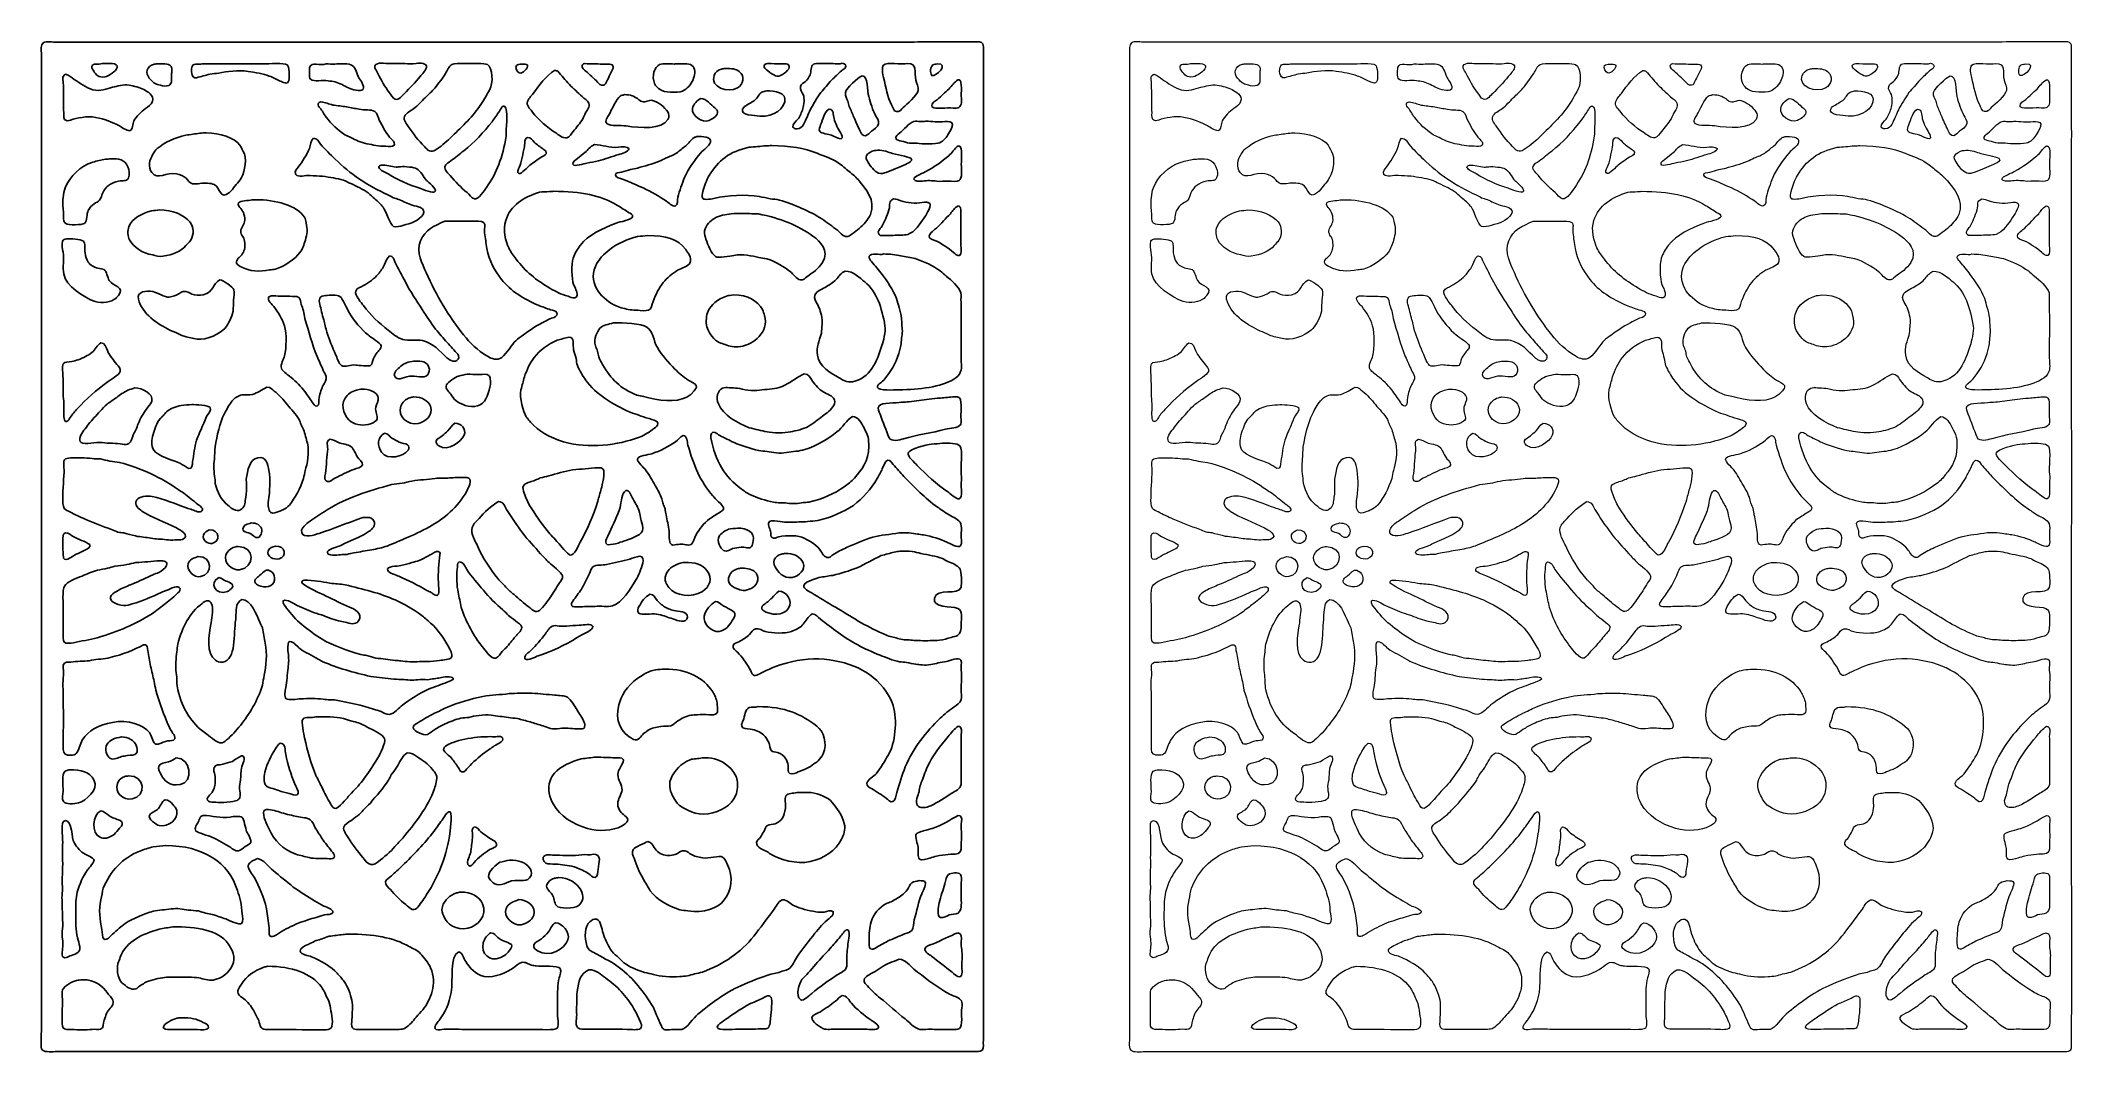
# Model space of a CAD drawing. Header units: centimetres. Extents: x -10.2 to 9.6, y -2.6 to 7.3.
import ezdxf

# ---------------------------------------------------------------- set-up
doc = ezdxf.new("R2010")
doc.units = ezdxf.units.CM
doc.header["$MEASUREMENT"] = 0
doc.layers.add('layer 1', color=7, linetype='Continuous')

msp = doc.modelspace()

# ---------------------------------------------------------------- linework, layer by layer
at = {"layer": 'layer 1', "color": 250}
for points, knots in [([(-1.07012, 7.26074), (-1.03581, 7.26102), (-1.00584, 7.26183), (-0.99279, 7.24125), (-0.99279, 7.24125), (-0.98293, 7.2257), (-0.98672, 7.1926), (-0.98665, 7.16815), (-0.98665, 7.16815), (-0.98665, 7.1113), (-0.98665, 7.05443), (-0.98665, 6.99758), (-0.98665, 6.99758), (-0.98624, 6.77667), (-0.98583, 6.5557), (-0.98542, 6.3348), (-0.98542, 6.3348), (-0.98583, 6.28079), (-0.98624, 6.22677), (-0.98665, 6.17276), (-0.98665, 6.17276), (-0.98624, 5.19899), (-0.98583, 4.22492), (-0.98542, 3.25115), (-0.98542, 3.25115), (-0.98542, 3.11593), (-0.98542, 2.98067), (-0.98542, 2.84544), (-0.98542, 2.84544), (-0.98501, 2.79468), (-0.9846, 2.74391), (-0.9842, 2.69315), (-0.9842, 2.69315), (-0.98501, 2.61275), (-0.98583, 2.53232), (-0.98665, 2.45192), (-0.98665, 2.45192), (-0.98624, 1.21826), (-0.98583, -0.01577), (-0.98542, -1.24943), (-0.98542, -1.24943), (-0.98542, -1.56658), (-0.98542, -1.88382), (-0.98542, -2.20096), (-0.98542, -2.20096), (-0.98583, -2.28908), (-0.98624, -2.37723), (-0.98665, -2.46534), (-0.98665, -2.46534), (-0.99141, -2.49669), (-0.97872, -2.53967), (-0.99402, -2.56038), (-0.99402, -2.56038), (-1.01184, -2.58451), (-1.08828, -2.57644), (-1.12904, -2.57621), (-1.12904, -2.57621), (-1.25096, -2.57621), (-1.37292, -2.57621), (-1.49484, -2.57621), (-1.49484, -2.57621), (-2.00624, -2.57621), (-2.51781, -2.57621), (-3.02921, -2.57621), (-3.02921, -2.57621), (-4.7905, -2.57621), (-6.55232, -2.57621), (-8.31361, -2.57621), (-8.31361, -2.57621), (-8.7661, -2.57621), (-9.21873, -2.57621), (-9.67123, -2.57621), (-9.67123, -2.57621), (-9.78619, -2.57662), (-9.90119, -2.57703), (-10.01616, -2.57743), (-10.01616, -2.57743), (-10.05952, -2.57744), (-10.12961, -2.58429), (-10.15486, -2.56403), (-10.15486, -2.56403), (-10.17085, -2.5512), (-10.17092, -2.51949), (-10.16959, -2.48971), (-10.16959, -2.48971), (-10.16717, -2.43506), (-10.16714, -2.37375), (-10.16714, -2.31549), (-10.16714, -2.31549), (-10.16714, -2.06941), (-10.16714, -1.82325), (-10.16714, -1.57717), (-10.16714, -1.57717), (-10.16714, -0.57132), (-10.16714, 0.43484), (-10.16714, 1.44069), (-10.16714, 1.44069), (-10.16714, 2.90337), (-10.16714, 4.3665), (-10.16714, 5.82918), (-10.16714, 5.82918), (-10.16714, 6.1849), (-10.16714, 6.54073), (-10.16714, 6.89646), (-10.16714, 6.89646), (-10.16714, 6.9793), (-10.16714, 7.06216), (-10.16714, 7.145), (-10.16714, 7.145), (-10.1669, 7.18575), (-10.17413, 7.23125), (-10.14873, 7.24978), (-10.14873, 7.24978), (-10.11897, 7.27149), (-10.05807, 7.25191), (-10.01493, 7.25831), (-10.01493, 7.25831), (-9.86396, 7.25831), (-9.71295, 7.25831), (-9.56198, 7.25831), (-9.56198, 7.25831), (-9.01702, 7.25831), (-8.4719, 7.25831), (-7.92695, 7.25831), (-7.92695, 7.25831), (-6.31131, 7.25831), (-4.69518, 7.25831), (-3.07954, 7.25831), (-3.07954, 7.25831), (-2.607, 7.25831), (-2.13432, 7.25831), (-1.66178, 7.25831), (-1.66178, 7.25831), (-1.46458, 7.25912), (-1.26732, 7.25993), (-1.07012, 7.26074)], [0, 0, 0, 0, 0.02857143, 0.02857143, 0.02857143, 0.02857143, 0.05714286, 0.05714286, 0.05714286, 0.05714286, 0.08571429, 0.08571429, 0.08571429, 0.08571429, 0.11428571, 0.11428571, 0.11428571, 0.11428571, 0.14285714, 0.14285714, 0.14285714, 0.14285714, 0.17142857, 0.17142857, 0.17142857, 0.17142857, 0.2, 0.2, 0.2, 0.2, 0.22857143, 0.22857143, 0.22857143, 0.22857143, 0.25714286, 0.25714286, 0.25714286, 0.25714286, 0.28571429, 0.28571429, 0.28571429, 0.28571429, 0.31428571, 0.31428571, 0.31428571, 0.31428571, 0.34285714, 0.34285714, 0.34285714, 0.34285714, 0.37142857, 0.37142857, 0.37142857, 0.37142857, 0.4, 0.4, 0.4, 0.4, 0.42857143, 0.42857143, 0.42857143, 0.42857143, 0.45714286, 0.45714286, 0.45714286, 0.45714286, 0.48571429, 0.48571429, 0.48571429, 0.48571429, 0.51428571, 0.51428571, 0.51428571, 0.51428571, 0.54285714, 0.54285714, 0.54285714, 0.54285714, 0.57142857, 0.57142857, 0.57142857, 0.57142857, 0.6, 0.6, 0.6, 0.6, 0.62857143, 0.62857143, 0.62857143, 0.62857143, 0.65714286, 0.65714286, 0.65714286, 0.65714286, 0.68571429, 0.68571429, 0.68571429, 0.68571429, 0.71428571, 0.71428571, 0.71428571, 0.71428571, 0.74285714, 0.74285714, 0.74285714, 0.74285714, 0.77142857, 0.77142857, 0.77142857, 0.77142857, 0.8, 0.8, 0.8, 0.8, 0.82857143, 0.82857143, 0.82857143, 0.82857143, 0.85714286, 0.85714286, 0.85714286, 0.85714286, 0.88571429, 0.88571429, 0.88571429, 0.88571429, 0.91428571, 0.91428571, 0.91428571, 0.91428571, 0.94285714, 0.94285714, 0.94285714, 0.94285714, 1, 1, 1, 1]), ([(-9.93146, 6.94397), (-9.97298, 6.92533), (-9.95233, 6.88702), (-9.95233, 6.83919), (-9.95233, 6.83919), (-9.95232, 6.80186), (-9.95116, 6.76415), (-9.9511, 6.72832), (-9.9511, 6.72832), (-9.95069, 6.70437), (-9.95028, 6.6804), (-9.94987, 6.65644), (-9.94987, 6.65644), (-9.94987, 6.63614), (-9.94987, 6.61583), (-9.94987, 6.59552), (-9.94987, 6.59552), (-9.94502, 6.56642), (-9.95579, 6.5237), (-9.94128, 6.50415), (-9.94128, 6.50415), (-9.9296, 6.48842), (-9.90225, 6.4891), (-9.88236, 6.49684), (-9.88236, 6.49684), (-9.82447, 6.51934), (-9.72176, 6.53889), (-9.63809, 6.52364), (-9.63809, 6.52364), (-9.54593, 6.50685), (-9.4787, 6.47565), (-9.40609, 6.44079), (-9.40609, 6.44079), (-9.3852, 6.43077), (-9.3347, 6.38991), (-9.30666, 6.3945), (-9.30666, 6.3945), (-9.2712, 6.4003), (-9.27908, 6.4624), (-9.26493, 6.48953), (-9.26493, 6.48953), (-9.24004, 6.53722), (-9.19299, 6.57781), (-9.152, 6.61014), (-9.152, 6.61014), (-9.12821, 6.6289), (-9.09531, 6.64738), (-9.08448, 6.67837), (-9.08448, 6.67837), (-9.0633, 6.739), (-9.13377, 6.77678), (-9.16795, 6.79412), (-9.16795, 6.79412), (-9.20841, 6.81463), (-9.26234, 6.82956), (-9.3128, 6.83798), (-9.3128, 6.83798), (-9.36548, 6.84676), (-9.43122, 6.82708), (-9.4736, 6.81726), (-9.4736, 6.81726), (-9.52804, 6.80466), (-9.5978, 6.7728), (-9.66386, 6.7929), (-9.66386, 6.7929), (-9.73515, 6.81458), (-9.79026, 6.8566), (-9.84676, 6.89402), (-9.84676, 6.89402), (-9.87381, 6.91194), (-9.89387, 6.93653), (-9.93146, 6.94397)], [0, 0, 0, 0, 0.05263158, 0.05263158, 0.05263158, 0.05263158, 0.10526316, 0.10526316, 0.10526316, 0.10526316, 0.15789474, 0.15789474, 0.15789474, 0.15789474, 0.21052632, 0.21052632, 0.21052632, 0.21052632, 0.26315789, 0.26315789, 0.26315789, 0.26315789, 0.31578947, 0.31578947, 0.31578947, 0.31578947, 0.36842105, 0.36842105, 0.36842105, 0.36842105, 0.42105263, 0.42105263, 0.42105263, 0.42105263, 0.47368421, 0.47368421, 0.47368421, 0.47368421, 0.52631579, 0.52631579, 0.52631579, 0.52631579, 0.57894737, 0.57894737, 0.57894737, 0.57894737, 0.63157895, 0.63157895, 0.63157895, 0.63157895, 0.68421053, 0.68421053, 0.68421053, 0.68421053, 0.73684211, 0.73684211, 0.73684211, 0.73684211, 0.78947368, 0.78947368, 0.78947368, 0.78947368, 0.84210526, 0.84210526, 0.84210526, 0.84210526, 0.89473684, 0.89473684, 0.89473684, 0.89473684, 1, 1, 1, 1]), ([(-9.57303, 7.04753), (-9.61076, 7.03419), (-9.66532, 7.06048), (-9.67491, 7.01951), (-9.67491, 7.01951), (-9.6798, 6.99863), (-9.66375, 6.98462), (-9.6565, 6.97443), (-9.6565, 6.97443), (-9.63427, 6.94319), (-9.60823, 6.90621), (-9.54725, 6.91839), (-9.54725, 6.91839), (-9.50985, 6.92586), (-9.43738, 6.9756), (-9.42818, 7.00854), (-9.42818, 7.00854), (-9.41361, 7.06074), (-9.5267, 7.04839), (-9.57303, 7.04753)], [0, 0, 0, 0, 0.16666667, 0.16666667, 0.16666667, 0.16666667, 0.33333333, 0.33333333, 0.33333333, 0.33333333, 0.5, 0.5, 0.5, 0.5, 0.66666667, 0.66666667, 0.66666667, 0.66666667, 1, 1, 1, 1]), ([(-9.04029, 7.04631), (-9.05175, 7.04428), (-9.06321, 7.04225), (-9.07466, 7.04022), (-9.07466, 7.04022), (-9.10228, 7.03183), (-9.12606, 7.01119), (-9.13604, 6.9854), (-9.13604, 6.9854), (-9.15574, 6.93449), (-9.08655, 6.86952), (-9.05748, 6.8526), (-9.05748, 6.8526), (-9.04303, 6.84418), (-9.02525, 6.84138), (-9.00715, 6.83676), (-9.00715, 6.83676), (-8.98534, 6.83119), (-8.94538, 6.82326), (-8.92368, 6.83554), (-8.92368, 6.83554), (-8.91217, 6.84205), (-8.90159, 6.85559), (-8.8979, 6.86965), (-8.8979, 6.86965), (-8.8979, 6.89645), (-8.8979, 6.92326), (-8.8979, 6.95006), (-8.8979, 6.95006), (-8.89667, 6.9655), (-8.89545, 6.98093), (-8.89422, 6.99636), (-8.89422, 6.99636), (-8.89598, 7.00627), (-8.89889, 7.01746), (-8.90404, 7.02438), (-8.90404, 7.02438), (-8.92365, 7.05074), (-8.99491, 7.04696), (-9.04029, 7.04631)], [0, 0, 0, 0, 0.09090909, 0.09090909, 0.09090909, 0.09090909, 0.18181818, 0.18181818, 0.18181818, 0.18181818, 0.27272727, 0.27272727, 0.27272727, 0.27272727, 0.36363636, 0.36363636, 0.36363636, 0.36363636, 0.45454545, 0.45454545, 0.45454545, 0.45454545, 0.54545455, 0.54545455, 0.54545455, 0.54545455, 0.63636364, 0.63636364, 0.63636364, 0.63636364, 0.72727273, 0.72727273, 0.72727273, 0.72727273, 0.81818182, 0.81818182, 0.81818182, 0.81818182, 1, 1, 1, 1]), ([(-8.59962, 7.04631), (-8.63372, 7.03391), (-8.67691, 7.05522), (-8.69414, 7.02682), (-8.69414, 7.02682), (-8.71454, 6.99318), (-8.70798, 6.90028), (-8.65486, 6.90986), (-8.65486, 6.90986), (-8.61108, 6.92163), (-8.56729, 6.93341), (-8.52351, 6.94519), (-8.52351, 6.94519), (-8.49528, 6.94844), (-8.46705, 6.95169), (-8.43882, 6.95494), (-8.43882, 6.95494), (-8.35866, 6.97023), (-8.24922, 6.98798), (-8.15281, 6.97199), (-8.15281, 6.97199), (-8.08252, 6.96034), (-8.0072, 6.95049), (-7.94536, 6.92692), (-7.94536, 6.92692), (-7.90695, 6.91227), (-7.87485, 6.89249), (-7.83857, 6.87696), (-7.83857, 6.87696), (-7.81362, 6.86629), (-7.76631, 6.83918), (-7.7551, 6.88184), (-7.7551, 6.88184), (-7.74508, 6.91994), (-7.75213, 7.02262), (-7.77228, 7.03657), (-7.77228, 7.03657), (-7.80037, 7.056), (-7.9512, 7.0451), (-8.00305, 7.0451), (-8.00305, 7.0451), (-8.20152, 7.04509), (-8.40067, 7.04667), (-8.59962, 7.04631)], [0, 0, 0, 0, 0.08333333, 0.08333333, 0.08333333, 0.08333333, 0.16666667, 0.16666667, 0.16666667, 0.16666667, 0.25, 0.25, 0.25, 0.25, 0.33333333, 0.33333333, 0.33333333, 0.33333333, 0.41666667, 0.41666667, 0.41666667, 0.41666667, 0.5, 0.5, 0.5, 0.5, 0.58333333, 0.58333333, 0.58333333, 0.58333333, 0.66666667, 0.66666667, 0.66666667, 0.66666667, 0.75, 0.75, 0.75, 0.75, 0.83333333, 0.83333333, 0.83333333, 0.83333333, 1, 1, 1, 1]), ([(-7.39298, 7.0451), (-7.4502, 7.02305), (-7.53592, 7.07207), (-7.55379, 7.00854), (-7.55379, 7.00854), (-7.5542, 6.98905), (-7.55461, 6.96956), (-7.55501, 6.95006), (-7.55501, 6.95006), (-7.55501, 6.92757), (-7.5546, 6.90698), (-7.54274, 6.89646), (-7.54274, 6.89646), (-7.51032, 6.8677), (-7.42418, 6.88919), (-7.37212, 6.88062), (-7.37212, 6.88062), (-7.34921, 6.87737), (-7.32629, 6.87412), (-7.30338, 6.87087), (-7.30338, 6.87087), (-7.25816, 6.85716), (-7.21498, 6.8303), (-7.17326, 6.81239), (-7.17326, 6.81239), (-7.14474, 6.80015), (-7.05472, 6.76385), (-7.03087, 6.79899), (-7.03087, 6.79899), (-7.01229, 6.82636), (-7.05977, 6.88852), (-7.07138, 6.90864), (-7.07138, 6.90864), (-7.09311, 6.94632), (-7.10177, 7.00546), (-7.13644, 7.03048), (-7.13644, 7.03048), (-7.16274, 7.04946), (-7.26117, 7.04999), (-7.30583, 7.04266), (-7.30583, 7.04266), (-7.33488, 7.04347), (-7.36394, 7.04428), (-7.39298, 7.0451)], [0, 0, 0, 0, 0.08333333, 0.08333333, 0.08333333, 0.08333333, 0.16666667, 0.16666667, 0.16666667, 0.16666667, 0.25, 0.25, 0.25, 0.25, 0.33333333, 0.33333333, 0.33333333, 0.33333333, 0.41666667, 0.41666667, 0.41666667, 0.41666667, 0.5, 0.5, 0.5, 0.5, 0.58333333, 0.58333333, 0.58333333, 0.58333333, 0.66666667, 0.66666667, 0.66666667, 0.66666667, 0.75, 0.75, 0.75, 0.75, 0.83333333, 0.83333333, 0.83333333, 0.83333333, 1, 1, 1, 1]), ([(-6.87375, 7.05119), (-6.89506, 7.04315), (-6.9244, 7.04105), (-6.91549, 7.00489), (-6.91549, 7.00489), (-6.90608, 6.98702), (-6.89666, 6.96915), (-6.88725, 6.95128), (-6.88725, 6.95128), (-6.8547, 6.88412), (-6.8187, 6.82389), (-6.77678, 6.76731), (-6.77678, 6.76731), (-6.76157, 6.74678), (-6.74354, 6.70925), (-6.71786, 6.7003), (-6.71786, 6.7003), (-6.68397, 6.68849), (-6.64383, 6.7421), (-6.62825, 6.75757), (-6.62825, 6.75757), (-6.57475, 6.81069), (-6.52336, 6.86243), (-6.47604, 6.92204), (-6.47604, 6.92204), (-6.45654, 6.94661), (-6.42179, 6.97675), (-6.41467, 7.01098), (-6.41467, 7.01098), (-6.40566, 7.05428), (-6.47571, 7.05499), (-6.51532, 7.04875), (-6.51532, 7.04875), (-6.54906, 7.04344), (-6.59226, 7.04482), (-6.62457, 7.04997), (-6.62457, 7.04997), (-6.65157, 7.04916), (-6.67858, 7.04834), (-6.70558, 7.04753), (-6.70558, 7.04753), (-6.76252, 7.04753), (-6.81809, 7.05134), (-6.87375, 7.05119)], [0, 0, 0, 0, 0.08333333, 0.08333333, 0.08333333, 0.08333333, 0.16666667, 0.16666667, 0.16666667, 0.16666667, 0.25, 0.25, 0.25, 0.25, 0.33333333, 0.33333333, 0.33333333, 0.33333333, 0.41666667, 0.41666667, 0.41666667, 0.41666667, 0.5, 0.5, 0.5, 0.5, 0.58333333, 0.58333333, 0.58333333, 0.58333333, 0.66666667, 0.66666667, 0.66666667, 0.66666667, 0.75, 0.75, 0.75, 0.75, 0.83333333, 0.83333333, 0.83333333, 0.83333333, 1, 1, 1, 1]), ([(-6.01818, 7.04997), (-6.03005, 7.04956), (-6.04192, 7.04916), (-6.05378, 7.04875), (-6.05378, 7.04875), (-6.09139, 7.04875), (-6.14185, 7.05359), (-6.16671, 7.039), (-6.16671, 7.039), (-6.19409, 7.02294), (-6.21001, 6.97924), (-6.22686, 6.9525), (-6.22686, 6.9525), (-6.25875, 6.90189), (-6.29669, 6.8546), (-6.33365, 6.80874), (-6.33365, 6.80874), (-6.36079, 6.77505), (-6.39396, 6.74765), (-6.42449, 6.71736), (-6.42449, 6.71736), (-6.46114, 6.68099), (-6.49664, 6.64096), (-6.53742, 6.60893), (-6.53742, 6.60893), (-6.56527, 6.58705), (-6.61308, 6.568), (-6.62702, 6.53339), (-6.62702, 6.53339), (-6.64293, 6.4939), (-6.60345, 6.455), (-6.58897, 6.43348), (-6.58897, 6.43348), (-6.54218, 6.36394), (-6.4927, 6.29773), (-6.43431, 6.23977), (-6.43431, 6.23977), (-6.42003, 6.22559), (-6.40457, 6.20554), (-6.38521, 6.19712), (-6.38521, 6.19712), (-6.36722, 6.18931), (-6.34252, 6.19493), (-6.32997, 6.20322), (-6.32997, 6.20322), (-6.27901, 6.23684), (-6.22446, 6.27992), (-6.18144, 6.32261), (-6.18144, 6.32261), (-6.08238, 6.42092), (-5.97928, 6.51364), (-5.89666, 6.62842), (-5.89666, 6.62842), (-5.85906, 6.68065), (-5.83085, 6.73763), (-5.79723, 6.79533), (-5.79723, 6.79533), (-5.76271, 6.85459), (-5.76542, 7.00746), (-5.82055, 7.039), (-5.82055, 7.039), (-5.8463, 7.05373), (-5.97534, 7.05027), (-6.01818, 7.04997)], [0, 0, 0, 0, 0.05882353, 0.05882353, 0.05882353, 0.05882353, 0.11764706, 0.11764706, 0.11764706, 0.11764706, 0.17647059, 0.17647059, 0.17647059, 0.17647059, 0.23529412, 0.23529412, 0.23529412, 0.23529412, 0.29411765, 0.29411765, 0.29411765, 0.29411765, 0.35294118, 0.35294118, 0.35294118, 0.35294118, 0.41176471, 0.41176471, 0.41176471, 0.41176471, 0.47058824, 0.47058824, 0.47058824, 0.47058824, 0.52941176, 0.52941176, 0.52941176, 0.52941176, 0.58823529, 0.58823529, 0.58823529, 0.58823529, 0.64705882, 0.64705882, 0.64705882, 0.64705882, 0.70588235, 0.70588235, 0.70588235, 0.70588235, 0.76470588, 0.76470588, 0.76470588, 0.76470588, 0.82352941, 0.82352941, 0.82352941, 0.82352941, 0.88235294, 0.88235294, 0.88235294, 0.88235294, 1, 1, 1, 1]), ([(-5.48667, 7.04388), (-5.50719, 7.03698), (-5.52585, 7.04448), (-5.537, 7.02926), (-5.537, 7.02926), (-5.55495, 7.00476), (-5.52633, 6.964), (-5.50877, 6.95737), (-5.50877, 6.95737), (-5.47647, 6.94519), (-5.42088, 7.00308), (-5.42898, 7.03291), (-5.42898, 7.03291), (-5.44309, 7.04337), (-5.4601, 7.04429), (-5.48667, 7.04388)], [0, 0, 0, 0, 0.2, 0.2, 0.2, 0.2, 0.4, 0.4, 0.4, 0.4, 0.6, 0.6, 0.6, 0.6, 1, 1, 1, 1]), ([(-5.16507, 6.98052), (-5.24491, 6.93261), (-5.31948, 6.83302), (-5.37374, 6.75757), (-5.37374, 6.75757), (-5.39391, 6.72953), (-5.42485, 6.704), (-5.43144, 6.66375), (-5.43144, 6.66375), (-5.43641, 6.63335), (-5.39328, 6.59382), (-5.37988, 6.57603), (-5.37988, 6.57603), (-5.31916, 6.49542), (-5.23876, 6.42806), (-5.15279, 6.37257), (-5.15279, 6.37257), (-5.13265, 6.35956), (-5.08354, 6.31603), (-5.04723, 6.32505), (-5.04723, 6.32505), (-5.0193, 6.33199), (-4.99909, 6.36563), (-4.9834, 6.38597), (-4.9834, 6.38597), (-4.9524, 6.42614), (-4.917, 6.46672), (-4.89011, 6.51024), (-4.89011, 6.51024), (-4.88111, 6.52933), (-4.8721, 6.54842), (-4.8631, 6.5675), (-4.8631, 6.5675), (-4.85083, 6.59087), (-4.81731, 6.62633), (-4.83242, 6.66253), (-4.83242, 6.66253), (-4.84413, 6.6906), (-4.8749, 6.70804), (-4.89747, 6.72589), (-4.89747, 6.72589), (-4.93879, 6.76528), (-4.98013, 6.80468), (-5.02145, 6.84407), (-5.02145, 6.84407), (-5.05909, 6.88711), (-5.09674, 6.93017), (-5.13438, 6.97321), (-5.13438, 6.97321), (-5.14247, 6.97895), (-5.15075, 6.98061), (-5.16507, 6.98052)], [0, 0, 0, 0, 0.07142857, 0.07142857, 0.07142857, 0.07142857, 0.14285714, 0.14285714, 0.14285714, 0.14285714, 0.21428571, 0.21428571, 0.21428571, 0.21428571, 0.28571429, 0.28571429, 0.28571429, 0.28571429, 0.35714286, 0.35714286, 0.35714286, 0.35714286, 0.42857143, 0.42857143, 0.42857143, 0.42857143, 0.5, 0.5, 0.5, 0.5, 0.57142857, 0.57142857, 0.57142857, 0.57142857, 0.64285714, 0.64285714, 0.64285714, 0.64285714, 0.71428571, 0.71428571, 0.71428571, 0.71428571, 0.78571429, 0.78571429, 0.78571429, 0.78571429, 0.85714286, 0.85714286, 0.85714286, 0.85714286, 1, 1, 1, 1]), ([(-4.87415, 7.04753), (-4.88528, 7.04256), (-4.89285, 7.04186), (-4.89747, 7.03048), (-4.89747, 7.03048), (-4.90463, 7.00257), (-4.87396, 6.98722), (-4.85942, 6.97565), (-4.85942, 6.97565), (-4.82178, 6.93992), (-4.78413, 6.90417), (-4.74649, 6.86843), (-4.74649, 6.86843), (-4.73459, 6.85639), (-4.71909, 6.82997), (-4.69003, 6.83676), (-4.69003, 6.83676), (-4.68296, 6.83841), (-4.67311, 6.845), (-4.66916, 6.85016), (-4.66916, 6.85016), (-4.6442, 6.90092), (-4.61924, 6.95169), (-4.59428, 7.00245), (-4.59428, 7.00245), (-4.58398, 7.04763), (-4.63141, 7.04224), (-4.66793, 7.04266), (-4.66793, 7.04266), (-4.73666, 7.04428), (-4.80542, 7.04591), (-4.87415, 7.04753)], [0, 0, 0, 0, 0.11111111, 0.11111111, 0.11111111, 0.11111111, 0.22222222, 0.22222222, 0.22222222, 0.22222222, 0.33333333, 0.33333333, 0.33333333, 0.33333333, 0.44444444, 0.44444444, 0.44444444, 0.44444444, 0.55555556, 0.55555556, 0.55555556, 0.55555556, 0.66666667, 0.66666667, 0.66666667, 0.66666667, 0.77777778, 0.77777778, 0.77777778, 0.77777778, 1, 1, 1, 1]), ([(-3.95966, 7.0451), (-3.97316, 7.04469), (-3.98667, 7.04428), (-4.00017, 7.04388), (-4.00017, 7.04388), (-4.04124, 7.04342), (-4.10736, 7.0529), (-4.14133, 7.039), (-4.14133, 7.039), (-4.19612, 7.01659), (-4.21972, 6.92161), (-4.19043, 6.85382), (-4.19043, 6.85382), (-4.17983, 6.82927), (-4.15848, 6.80868), (-4.13765, 6.79412), (-4.13765, 6.79412), (-4.09994, 6.76776), (-3.97415, 6.75811), (-3.91915, 6.78071), (-3.91915, 6.78071), (-3.87499, 6.79887), (-3.83437, 6.84583), (-3.81604, 6.89037), (-3.81604, 6.89037), (-3.79899, 6.93183), (-3.78638, 6.98157), (-3.81604, 7.02073), (-3.81604, 7.02073), (-3.83984, 7.05213), (-3.9041, 7.04574), (-3.95966, 7.0451)], [0, 0, 0, 0, 0.11111111, 0.11111111, 0.11111111, 0.11111111, 0.22222222, 0.22222222, 0.22222222, 0.22222222, 0.33333333, 0.33333333, 0.33333333, 0.33333333, 0.44444444, 0.44444444, 0.44444444, 0.44444444, 0.55555556, 0.55555556, 0.55555556, 0.55555556, 0.66666667, 0.66666667, 0.66666667, 0.66666667, 0.77777778, 0.77777778, 0.77777778, 0.77777778, 1, 1, 1, 1]), ([(-3.5018, 7.00002), (-3.51449, 6.99839), (-3.52717, 6.99677), (-3.53986, 6.99514), (-3.53986, 6.99514), (-3.57013, 6.98617), (-3.5999, 6.96096), (-3.61105, 6.93301), (-3.61105, 6.93301), (-3.65633, 6.81952), (-3.47157, 6.75757), (-3.38273, 6.81117), (-3.38273, 6.81117), (-3.32496, 6.84604), (-3.30699, 6.92389), (-3.36555, 6.97078), (-3.36555, 6.97078), (-3.3983, 6.997), (-3.43975, 7.00082), (-3.5018, 7.00002)], [0, 0, 0, 0, 0.16666667, 0.16666667, 0.16666667, 0.16666667, 0.33333333, 0.33333333, 0.33333333, 0.33333333, 0.5, 0.5, 0.5, 0.5, 0.66666667, 0.66666667, 0.66666667, 0.66666667, 1, 1, 1, 1]), ([(-3.09059, 7.04875), (-3.10657, 7.04212), (-3.13126, 7.03952), (-3.1225, 7.01342), (-3.1225, 7.01342), (-3.11447, 6.98946), (-3.02635, 6.93001), (-2.9973, 6.92448), (-2.9973, 6.92448), (-2.9567, 6.91675), (-2.88464, 6.98142), (-2.87823, 7.00854), (-2.87823, 7.00854), (-2.87419, 7.02568), (-2.88579, 7.03866), (-2.89542, 7.04266), (-2.89542, 7.04266), (-2.90992, 7.04869), (-2.93251, 7.04235), (-2.95065, 7.0451), (-2.95065, 7.0451), (-2.99729, 7.04631), (-3.04395, 7.04753), (-3.09059, 7.04875)], [0, 0, 0, 0, 0.14285714, 0.14285714, 0.14285714, 0.14285714, 0.28571429, 0.28571429, 0.28571429, 0.28571429, 0.42857143, 0.42857143, 0.42857143, 0.42857143, 0.57142857, 0.57142857, 0.57142857, 0.57142857, 0.71428571, 0.71428571, 0.71428571, 0.71428571, 1, 1, 1, 1]), ([(-2.36268, 7.05119), (-2.38453, 7.04241), (-2.42641, 7.04466), (-2.45229, 7.04875), (-2.45229, 7.04875), (-2.49484, 7.04875), (-2.5374, 7.04875), (-2.57995, 7.04875), (-2.57995, 7.04875), (-2.60171, 7.05061), (-2.62786, 7.05043), (-2.64255, 7.04144), (-2.64255, 7.04144), (-2.67242, 7.02317), (-2.66125, 6.97129), (-2.67569, 6.93788), (-2.67569, 6.93788), (-2.68528, 6.91571), (-2.70359, 6.88956), (-2.72111, 6.87453), (-2.72111, 6.87453), (-2.73641, 6.8614), (-2.76355, 6.84771), (-2.76898, 6.82579), (-2.76898, 6.82579), (-2.77693, 6.79372), (-2.74997, 6.76774), (-2.74198, 6.7466), (-2.74198, 6.7466), (-2.72742, 6.70808), (-2.73302, 6.64581), (-2.74566, 6.60893), (-2.74566, 6.60893), (-2.75727, 6.57505), (-2.77277, 6.53204), (-2.79353, 6.50537), (-2.79353, 6.50537), (-2.81014, 6.48403), (-2.84979, 6.46432), (-2.84263, 6.42861), (-2.84263, 6.42861), (-2.83218, 6.4179), (-2.82435, 6.41255), (-2.80213, 6.41277), (-2.80213, 6.41277), (-2.74156, 6.41339), (-2.72627, 6.4862), (-2.70515, 6.5273), (-2.70515, 6.5273), (-2.69493, 6.55085), (-2.68469, 6.57441), (-2.67447, 6.59796), (-2.67447, 6.59796), (-2.64129, 6.65462), (-2.60907, 6.71202), (-2.57136, 6.76488), (-2.57136, 6.76488), (-2.53617, 6.80589), (-2.50098, 6.84691), (-2.46579, 6.88793), (-2.46579, 6.88793), (-2.43388, 6.91798), (-2.40196, 6.94804), (-2.37005, 6.97809), (-2.37005, 6.97809), (-2.35818, 6.98702), (-2.34631, 6.99596), (-2.33445, 7.00489), (-2.33445, 7.00489), (-2.31664, 7.02894), (-2.33308, 7.05064), (-2.36268, 7.05119)], [0, 0, 0, 0, 0.05263158, 0.05263158, 0.05263158, 0.05263158, 0.10526316, 0.10526316, 0.10526316, 0.10526316, 0.15789474, 0.15789474, 0.15789474, 0.15789474, 0.21052632, 0.21052632, 0.21052632, 0.21052632, 0.26315789, 0.26315789, 0.26315789, 0.26315789, 0.31578947, 0.31578947, 0.31578947, 0.31578947, 0.36842105, 0.36842105, 0.36842105, 0.36842105, 0.42105263, 0.42105263, 0.42105263, 0.42105263, 0.47368421, 0.47368421, 0.47368421, 0.47368421, 0.52631579, 0.52631579, 0.52631579, 0.52631579, 0.57894737, 0.57894737, 0.57894737, 0.57894737, 0.63157895, 0.63157895, 0.63157895, 0.63157895, 0.68421053, 0.68421053, 0.68421053, 0.68421053, 0.73684211, 0.73684211, 0.73684211, 0.73684211, 0.78947368, 0.78947368, 0.78947368, 0.78947368, 0.84210526, 0.84210526, 0.84210526, 0.84210526, 0.89473684, 0.89473684, 0.89473684, 0.89473684, 1, 1, 1, 1]), ([(-1.72683, 7.04997), (-1.78049, 7.0303), (-1.92978, 7.06958), (-1.95883, 7.03291), (-1.95883, 7.03291), (-1.97953, 7.00679), (-1.96834, 6.94328), (-1.96006, 6.91108), (-1.96006, 6.91108), (-1.93582, 6.81676), (-1.92108, 6.72257), (-1.8815, 6.64548), (-1.8815, 6.64548), (-1.86992, 6.62291), (-1.86164, 6.58539), (-1.83363, 6.57969), (-1.83363, 6.57969), (-1.80139, 6.57312), (-1.78415, 6.60739), (-1.76857, 6.61989), (-1.76857, 6.61989), (-1.73262, 6.64873), (-1.63116, 6.73837), (-1.62127, 6.78437), (-1.62127, 6.78437), (-1.61351, 6.82045), (-1.63794, 6.85452), (-1.64459, 6.88671), (-1.64459, 6.88671), (-1.66117, 6.96693), (-1.62224, 7.05139), (-1.72683, 7.04997)], [0, 0, 0, 0, 0.11111111, 0.11111111, 0.11111111, 0.11111111, 0.22222222, 0.22222222, 0.22222222, 0.22222222, 0.33333333, 0.33333333, 0.33333333, 0.33333333, 0.44444444, 0.44444444, 0.44444444, 0.44444444, 0.55555556, 0.55555556, 0.55555556, 0.55555556, 0.66666667, 0.66666667, 0.66666667, 0.66666667, 0.77777778, 0.77777778, 0.77777778, 0.77777778, 1, 1, 1, 1]), ([(-1.43346, 7.04631), (-1.44794, 7.04071), (-1.46566, 7.04271), (-1.47765, 7.03535), (-1.47765, 7.03535), (-1.50322, 7.01966), (-1.50939, 6.95928), (-1.48993, 6.93179), (-1.48993, 6.93179), (-1.44731, 6.91777), (-1.31583, 7.04993), (-1.43346, 7.04631)], [0, 0, 0, 0, 0.25, 0.25, 0.25, 0.25, 0.5, 0.5, 0.5, 0.5, 1, 1, 1, 1]), ([(-4.4838, 6.74538), (-4.49947, 6.73906), (-4.51435, 6.74022), (-4.52677, 6.73198), (-4.52677, 6.73198), (-4.56218, 6.70847), (-4.60961, 6.59319), (-4.63479, 6.55045), (-4.63479, 6.55045), (-4.64553, 6.5322), (-4.68323, 6.48623), (-4.6532, 6.46272), (-4.6532, 6.46272), (-4.61597, 6.43359), (-4.52567, 6.45005), (-4.46662, 6.44079), (-4.46662, 6.44079), (-4.328, 6.41907), (-4.12219, 6.40391), (-4.06032, 6.50415), (-4.06032, 6.50415), (-4.04664, 6.52631), (-4.04985, 6.55826), (-4.06277, 6.57847), (-4.06277, 6.57847), (-4.08923, 6.61987), (-4.15524, 6.67835), (-4.2113, 6.68934), (-4.2113, 6.68934), (-4.24945, 6.69682), (-4.27356, 6.66373), (-4.31318, 6.67715), (-4.31318, 6.67715), (-4.33048, 6.68302), (-4.34257, 6.6968), (-4.35614, 6.70639), (-4.35614, 6.70639), (-4.38978, 6.73017), (-4.42528, 6.74542), (-4.4838, 6.74538)], [0, 0, 0, 0, 0.09090909, 0.09090909, 0.09090909, 0.09090909, 0.18181818, 0.18181818, 0.18181818, 0.18181818, 0.27272727, 0.27272727, 0.27272727, 0.27272727, 0.36363636, 0.36363636, 0.36363636, 0.36363636, 0.45454545, 0.45454545, 0.45454545, 0.45454545, 0.54545455, 0.54545455, 0.54545455, 0.54545455, 0.63636364, 0.63636364, 0.63636364, 0.63636364, 0.72727273, 0.72727273, 0.72727273, 0.72727273, 0.81818182, 0.81818182, 0.81818182, 0.81818182, 1, 1, 1, 1]), ([(-3.10041, 6.78315), (-3.11622, 6.77689), (-3.13174, 6.77765), (-3.1446, 6.76975), (-3.1446, 6.76975), (-3.17506, 6.75103), (-3.18814, 6.71127), (-3.21579, 6.68934), (-3.21579, 6.68934), (-3.24893, 6.66903), (-3.28208, 6.64872), (-3.31522, 6.62842), (-3.31522, 6.62842), (-3.32952, 6.61772), (-3.34385, 6.59068), (-3.3275, 6.57116), (-3.3275, 6.57116), (-3.30895, 6.54901), (-3.24977, 6.54634), (-3.21579, 6.5407), (-3.21579, 6.5407), (-3.07458, 6.51724), (-2.95007, 6.57277), (-2.92242, 6.67472), (-2.92242, 6.67472), (-2.898, 6.76475), (-3.02171, 6.78392), (-3.10041, 6.78315)], [0, 0, 0, 0, 0.125, 0.125, 0.125, 0.125, 0.25, 0.25, 0.25, 0.25, 0.375, 0.375, 0.375, 0.375, 0.5, 0.5, 0.5, 0.5, 0.625, 0.625, 0.625, 0.625, 0.75, 0.75, 0.75, 0.75, 1, 1, 1, 1]), ([(-2.16874, 6.92935), (-2.21128, 6.90753), (-2.32091, 6.8136), (-2.33077, 6.76488), (-2.33077, 6.76488), (-2.33733, 6.73244), (-2.31573, 6.70506), (-2.30744, 6.68325), (-2.30744, 6.68325), (-2.30253, 6.66538), (-2.29762, 6.64751), (-2.29271, 6.62964), (-2.29271, 6.62964), (-2.27798, 6.59512), (-2.26325, 6.56059), (-2.24852, 6.52608), (-2.24852, 6.52608), (-2.22723, 6.47693), (-2.20657, 6.42936), (-2.18347, 6.38475), (-2.18347, 6.38475), (-2.17537, 6.36912), (-2.162, 6.34031), (-2.13437, 6.34576), (-2.13437, 6.34576), (-2.10949, 6.35068), (-2.09497, 6.3748), (-2.0779, 6.3884), (-2.0779, 6.3884), (-2.05395, 6.40748), (-2.01698, 6.42867), (-2.00793, 6.46151), (-2.00793, 6.46151), (-1.99903, 6.4938), (-2.02689, 6.52263), (-2.03739, 6.54314), (-2.03739, 6.54314), (-2.06454, 6.59611), (-2.08693, 6.66559), (-2.10368, 6.72589), (-2.10368, 6.72589), (-2.11859, 6.77957), (-2.10671, 6.92912), (-2.16874, 6.92935)], [0, 0, 0, 0, 0.08333333, 0.08333333, 0.08333333, 0.08333333, 0.16666667, 0.16666667, 0.16666667, 0.16666667, 0.25, 0.25, 0.25, 0.25, 0.33333333, 0.33333333, 0.33333333, 0.33333333, 0.41666667, 0.41666667, 0.41666667, 0.41666667, 0.5, 0.5, 0.5, 0.5, 0.58333333, 0.58333333, 0.58333333, 0.58333333, 0.66666667, 0.66666667, 0.66666667, 0.66666667, 0.75, 0.75, 0.75, 0.75, 0.83333333, 0.83333333, 0.83333333, 0.83333333, 1, 1, 1, 1]), ([(-1.23461, 6.89037), (-1.26809, 6.86434), (-1.29515, 6.83298), (-1.32176, 6.80021), (-1.32176, 6.80021), (-1.35899, 6.7665), (-1.39623, 6.73279), (-1.43346, 6.69908), (-1.43346, 6.69908), (-1.45399, 6.6811), (-1.49591, 6.66544), (-1.48624, 6.62598), (-1.48624, 6.62598), (-1.44883, 6.59781), (-1.33945, 6.62393), (-1.28125, 6.61502), (-1.28125, 6.61502), (-1.26284, 6.6122), (-1.23687, 6.61461), (-1.22601, 6.62111), (-1.22601, 6.62111), (-1.21196, 6.62951), (-1.20356, 6.6472), (-1.20024, 6.66619), (-1.20024, 6.66619), (-1.20024, 6.68162), (-1.20024, 6.69706), (-1.20024, 6.71249), (-1.20024, 6.71249), (-1.2071, 6.75651), (-1.18729, 6.87634), (-1.2211, 6.88915), (-1.2211, 6.88915), (-1.2256, 6.88955), (-1.23011, 6.88996), (-1.23461, 6.89037)], [0, 0, 0, 0, 0.1, 0.1, 0.1, 0.1, 0.2, 0.2, 0.2, 0.2, 0.3, 0.3, 0.3, 0.3, 0.4, 0.4, 0.4, 0.4, 0.5, 0.5, 0.5, 0.5, 0.6, 0.6, 0.6, 0.6, 0.7, 0.7, 0.7, 0.7, 0.8, 0.8, 0.8, 0.8, 1, 1, 1, 1]), ([(-7.44331, 6.67472), (-7.45566, 6.66971), (-7.46343, 6.67056), (-7.46786, 6.65766), (-7.46786, 6.65766), (-7.47528, 6.63987), (-7.45853, 6.62616), (-7.4519, 6.61745), (-7.4519, 6.61745), (-7.42976, 6.58836), (-7.41225, 6.55455), (-7.39053, 6.52608), (-7.39053, 6.52608), (-7.3408, 6.46089), (-7.27954, 6.39941), (-7.20886, 6.35551), (-7.20886, 6.35551), (-7.18922, 6.34658), (-7.16958, 6.33764), (-7.14994, 6.32871), (-7.14994, 6.32871), (-7.10554, 6.30299), (-7.05444, 6.27905), (-6.9965, 6.26779), (-6.9965, 6.26779), (-6.93346, 6.25553), (-6.88223, 6.2423), (-6.80992, 6.2422), (-6.80992, 6.2422), (-6.78133, 6.24217), (-6.74273, 6.23259), (-6.73013, 6.25317), (-6.73013, 6.25317), (-6.72243, 6.26575), (-6.72963, 6.28419), (-6.73627, 6.29337), (-6.73627, 6.29337), (-6.74854, 6.30596), (-6.76082, 6.31855), (-6.7731, 6.33114), (-6.7731, 6.33114), (-6.79028, 6.35591), (-6.80747, 6.38069), (-6.82465, 6.40546), (-6.82465, 6.40546), (-6.84102, 6.43551), (-6.85739, 6.46557), (-6.87375, 6.49562), (-6.87375, 6.49562), (-6.88694, 6.52588), (-6.89239, 6.56314), (-6.91794, 6.5809), (-6.91794, 6.5809), (-6.95106, 6.60393), (-7.02301, 6.59372), (-7.06892, 6.60283), (-7.06892, 6.60283), (-7.11025, 6.61096), (-7.15158, 6.61908), (-7.1929, 6.6272), (-7.1929, 6.6272), (-7.23709, 6.63289), (-7.28129, 6.63857), (-7.32547, 6.64426), (-7.32547, 6.64426), (-7.36495, 6.65253), (-7.39736, 6.67262), (-7.44331, 6.67472)], [0, 0, 0, 0, 0.05555556, 0.05555556, 0.05555556, 0.05555556, 0.11111111, 0.11111111, 0.11111111, 0.11111111, 0.16666667, 0.16666667, 0.16666667, 0.16666667, 0.22222222, 0.22222222, 0.22222222, 0.22222222, 0.27777778, 0.27777778, 0.27777778, 0.27777778, 0.33333333, 0.33333333, 0.33333333, 0.33333333, 0.38888889, 0.38888889, 0.38888889, 0.38888889, 0.44444444, 0.44444444, 0.44444444, 0.44444444, 0.5, 0.5, 0.5, 0.5, 0.55555556, 0.55555556, 0.55555556, 0.55555556, 0.61111111, 0.61111111, 0.61111111, 0.61111111, 0.66666667, 0.66666667, 0.66666667, 0.66666667, 0.72222222, 0.72222222, 0.72222222, 0.72222222, 0.77777778, 0.77777778, 0.77777778, 0.77777778, 0.83333333, 0.83333333, 0.83333333, 0.83333333, 0.88888889, 0.88888889, 0.88888889, 0.88888889, 1, 1, 1, 1]), ([(-5.66712, 6.63329), (-5.68398, 6.61976), (-5.69018, 6.60372), (-5.70271, 6.58578), (-5.70271, 6.58578), (-5.72639, 6.5519), (-5.74976, 6.51554), (-5.77514, 6.48222), (-5.77514, 6.48222), (-5.85348, 6.37934), (-5.94739, 6.27971), (-6.04887, 6.19956), (-6.04887, 6.19956), (-6.09101, 6.16626), (-6.13316, 6.13295), (-6.1753, 6.09966), (-6.1753, 6.09966), (-6.1958, 6.08433), (-6.22596, 6.07172), (-6.23422, 6.04483), (-6.23422, 6.04483), (-6.2444, 6.01173), (-6.19689, 5.97478), (-6.18267, 5.95711), (-6.18267, 5.95711), (-6.13535, 5.89833), (-6.07718, 5.83865), (-6.01818, 5.79141), (-6.01818, 5.79141), (-5.996, 5.77366), (-5.978, 5.73638), (-5.94699, 5.72928), (-5.94699, 5.72928), (-5.90856, 5.72047), (-5.8457, 5.81801), (-5.82915, 5.84137), (-5.82915, 5.84137), (-5.72954, 5.98191), (-5.67122, 6.13228), (-5.63766, 6.34089), (-5.63766, 6.34089), (-5.63684, 6.37297), (-5.63602, 6.40506), (-5.6352, 6.43714), (-5.6352, 6.43714), (-5.62978, 6.47253), (-5.62919, 6.586), (-5.63888, 6.6138), (-5.63888, 6.6138), (-5.64209, 6.623), (-5.64828, 6.62749), (-5.65484, 6.63329), (-5.65484, 6.63329), (-5.65893, 6.63329), (-5.66302, 6.63329), (-5.66712, 6.63329)], [0, 0, 0, 0, 0.06666667, 0.06666667, 0.06666667, 0.06666667, 0.13333333, 0.13333333, 0.13333333, 0.13333333, 0.2, 0.2, 0.2, 0.2, 0.26666667, 0.26666667, 0.26666667, 0.26666667, 0.33333333, 0.33333333, 0.33333333, 0.33333333, 0.4, 0.4, 0.4, 0.4, 0.46666667, 0.46666667, 0.46666667, 0.46666667, 0.53333333, 0.53333333, 0.53333333, 0.53333333, 0.6, 0.6, 0.6, 0.6, 0.66666667, 0.66666667, 0.66666667, 0.66666667, 0.73333333, 0.73333333, 0.73333333, 0.73333333, 0.8, 0.8, 0.8, 0.8, 0.86666667, 0.86666667, 0.86666667, 0.86666667, 1, 1, 1, 1]), ([(-3.73994, 6.70883), (-3.77431, 6.68872), (-3.81263, 6.65436), (-3.82095, 6.61014), (-3.82095, 6.61014), (-3.83342, 6.54391), (-3.72748, 6.46643), (-3.65892, 6.4944), (-3.65892, 6.4944), (-3.62997, 6.50621), (-3.58398, 6.53634), (-3.57668, 6.56872), (-3.57668, 6.56872), (-3.57115, 6.59327), (-3.59217, 6.6073), (-3.60369, 6.61624), (-3.60369, 6.61624), (-3.63757, 6.64252), (-3.6864, 6.70936), (-3.73994, 6.70883)], [0, 0, 0, 0, 0.16666667, 0.16666667, 0.16666667, 0.16666667, 0.33333333, 0.33333333, 0.33333333, 0.33333333, 0.5, 0.5, 0.5, 0.5, 0.66666667, 0.66666667, 0.66666667, 0.66666667, 1, 1, 1, 1]), ([(-2.48789, 6.60527), (-2.53531, 6.57964), (-2.55085, 6.50125), (-2.57258, 6.45054), (-2.57258, 6.45054), (-2.57922, 6.43506), (-2.59284, 6.40455), (-2.57995, 6.38597), (-2.57995, 6.38597), (-2.56868, 6.36973), (-2.48971, 6.3585), (-2.46702, 6.34942), (-2.46702, 6.34942), (-2.45105, 6.34303), (-2.38505, 6.31019), (-2.3725, 6.3153), (-2.3725, 6.3153), (-2.34975, 6.32457), (-2.36881, 6.35791), (-2.37618, 6.37013), (-2.37618, 6.37013), (-2.39924, 6.40832), (-2.42948, 6.46643), (-2.44124, 6.51268), (-2.44124, 6.51268), (-2.45068, 6.54979), (-2.44425, 6.60268), (-2.48789, 6.60527)], [0, 0, 0, 0, 0.125, 0.125, 0.125, 0.125, 0.25, 0.25, 0.25, 0.25, 0.375, 0.375, 0.375, 0.375, 0.5, 0.5, 0.5, 0.5, 0.625, 0.625, 0.625, 0.625, 0.75, 0.75, 0.75, 0.75, 1, 1, 1, 1]), ([(-8.55666, 6.37378), (-8.57875, 6.37257), (-8.60085, 6.37135), (-8.62294, 6.37013), (-8.62294, 6.37013), (-8.66835, 6.36363), (-8.71378, 6.35713), (-8.75919, 6.35064), (-8.75919, 6.35064), (-8.86759, 6.32913), (-8.96433, 6.27859), (-9.03784, 6.22027), (-9.03784, 6.22027), (-9.05532, 6.2064), (-9.06676, 6.18275), (-9.07957, 6.16423), (-9.07957, 6.16423), (-9.11419, 6.11417), (-9.12965, 6.04101), (-9.08939, 5.98635), (-9.08939, 5.98635), (-9.03464, 5.912), (-8.95039, 5.99256), (-8.8488, 5.97295), (-8.8488, 5.97295), (-8.81391, 5.96621), (-8.77911, 5.95044), (-8.75674, 5.93031), (-8.75674, 5.93031), (-8.73554, 5.91122), (-8.72526, 5.88674), (-8.69291, 5.87792), (-8.69291, 5.87792), (-8.67193, 5.8722), (-8.64364, 5.877), (-8.62294, 5.88035), (-8.62294, 5.88035), (-8.57535, 5.88807), (-8.5155, 5.88392), (-8.48178, 5.86939), (-8.48178, 5.86939), (-8.4191, 5.84239), (-8.43019, 5.71519), (-8.33448, 5.79141), (-8.33448, 5.79141), (-8.31324, 5.80833), (-8.29735, 5.83218), (-8.28047, 5.85355), (-8.28047, 5.85355), (-8.26369, 5.87385), (-8.24692, 5.89416), (-8.23014, 5.91447), (-8.23014, 5.91447), (-8.1948, 5.97045), (-8.16129, 6.08093), (-8.18841, 6.1691), (-8.18841, 6.1691), (-8.20273, 6.19753), (-8.21705, 6.22596), (-8.23137, 6.25439), (-8.23137, 6.25439), (-8.27982, 6.32439), (-8.43554, 6.37395), (-8.55666, 6.37378)], [0, 0, 0, 0, 0.05882353, 0.05882353, 0.05882353, 0.05882353, 0.11764706, 0.11764706, 0.11764706, 0.11764706, 0.17647059, 0.17647059, 0.17647059, 0.17647059, 0.23529412, 0.23529412, 0.23529412, 0.23529412, 0.29411765, 0.29411765, 0.29411765, 0.29411765, 0.35294118, 0.35294118, 0.35294118, 0.35294118, 0.41176471, 0.41176471, 0.41176471, 0.41176471, 0.47058824, 0.47058824, 0.47058824, 0.47058824, 0.52941176, 0.52941176, 0.52941176, 0.52941176, 0.58823529, 0.58823529, 0.58823529, 0.58823529, 0.64705882, 0.64705882, 0.64705882, 0.64705882, 0.70588235, 0.70588235, 0.70588235, 0.70588235, 0.76470588, 0.76470588, 0.76470588, 0.76470588, 0.82352941, 0.82352941, 0.82352941, 0.82352941, 0.88235294, 0.88235294, 0.88235294, 0.88235294, 1, 1, 1, 1]), ([(-3.77799, 6.33723), (-3.7874, 6.33399), (-3.79681, 6.33074), (-3.80622, 6.32749), (-3.80622, 6.32749), (-3.83984, 6.30734), (-3.85746, 6.27073), (-3.88724, 6.24708), (-3.88724, 6.24708), (-3.9171, 6.22352), (-3.94698, 6.19996), (-3.97685, 6.17641), (-3.97685, 6.17641), (-4.00742, 6.15626), (-4.04371, 6.14394), (-4.07873, 6.1289), (-4.07873, 6.1289), (-4.10041, 6.11793), (-4.1221, 6.10697), (-4.14379, 6.096), (-4.14379, 6.096), (-4.21113, 6.06971), (-4.28852, 6.05236), (-4.35614, 6.02899), (-4.35614, 6.02899), (-4.37906, 6.02452), (-4.40197, 6.02006), (-4.42488, 6.01559), (-4.42488, 6.01559), (-4.45313, 6.0077), (-4.47944, 5.99767), (-4.51326, 5.99122), (-4.51326, 5.99122), (-4.53437, 5.9872), (-4.57812, 5.98639), (-4.57096, 5.96076), (-4.57096, 5.96076), (-4.56621, 5.93523), (-4.52681, 5.93165), (-4.50467, 5.92299), (-4.50467, 5.92299), (-4.43525, 5.89587), (-4.36884, 5.86569), (-4.30213, 5.83649), (-4.30213, 5.83649), (-4.22304, 5.80187), (-4.14233, 5.75393), (-4.07382, 5.70613), (-4.07382, 5.70613), (-4.05872, 5.69559), (-4.0121, 5.65245), (-3.98789, 5.66105), (-3.98789, 5.66105), (-3.95901, 5.67131), (-3.97087, 5.71333), (-3.96334, 5.74512), (-3.96334, 5.74512), (-3.94775, 5.811), (-3.92188, 5.87756), (-3.89829, 5.93762), (-3.89829, 5.93762), (-3.86195, 6.03011), (-3.7982, 6.10672), (-3.73994, 6.17885), (-3.73994, 6.17885), (-3.71566, 6.20891), (-3.65589, 6.24395), (-3.64665, 6.28363), (-3.64665, 6.28363), (-3.63345, 6.34029), (-3.72677, 6.33791), (-3.77799, 6.33723)], [0, 0, 0, 0, 0.05263158, 0.05263158, 0.05263158, 0.05263158, 0.10526316, 0.10526316, 0.10526316, 0.10526316, 0.15789474, 0.15789474, 0.15789474, 0.15789474, 0.21052632, 0.21052632, 0.21052632, 0.21052632, 0.26315789, 0.26315789, 0.26315789, 0.26315789, 0.31578947, 0.31578947, 0.31578947, 0.31578947, 0.36842105, 0.36842105, 0.36842105, 0.36842105, 0.42105263, 0.42105263, 0.42105263, 0.42105263, 0.47368421, 0.47368421, 0.47368421, 0.47368421, 0.52631579, 0.52631579, 0.52631579, 0.52631579, 0.57894737, 0.57894737, 0.57894737, 0.57894737, 0.63157895, 0.63157895, 0.63157895, 0.63157895, 0.68421053, 0.68421053, 0.68421053, 0.68421053, 0.73684211, 0.73684211, 0.73684211, 0.73684211, 0.78947368, 0.78947368, 0.78947368, 0.78947368, 0.84210526, 0.84210526, 0.84210526, 0.84210526, 0.89473684, 0.89473684, 0.89473684, 0.89473684, 1, 1, 1, 1]), ([(-1.54885, 6.48709), (-1.58148, 6.47473), (-1.62786, 6.49196), (-1.663, 6.48344), (-1.663, 6.48344), (-1.71197, 6.47156), (-1.76423, 6.39949), (-1.80294, 6.36891), (-1.80294, 6.36891), (-1.81542, 6.35905), (-1.8497, 6.34011), (-1.83731, 6.3153), (-1.83731, 6.3153), (-1.8296, 6.29986), (-1.80435, 6.29841), (-1.78575, 6.29337), (-1.78575, 6.29337), (-1.75903, 6.28614), (-1.7341, 6.27757), (-1.70351, 6.27266), (-1.70351, 6.27266), (-1.67978, 6.27226), (-1.65605, 6.27185), (-1.63232, 6.27144), (-1.63232, 6.27144), (-1.58466, 6.26443), (-1.44745, 6.26237), (-1.41137, 6.27754), (-1.41137, 6.27754), (-1.3719, 6.29412), (-1.34432, 6.33367), (-1.32299, 6.36891), (-1.32299, 6.36891), (-1.31338, 6.38478), (-1.28077, 6.43275), (-1.28739, 6.45907), (-1.28739, 6.45907), (-1.29331, 6.48261), (-1.32859, 6.48853), (-1.36227, 6.48344), (-1.36227, 6.48344), (-1.42421, 6.47407), (-1.4879, 6.48751), (-1.54885, 6.48709)], [0, 0, 0, 0, 0.08333333, 0.08333333, 0.08333333, 0.08333333, 0.16666667, 0.16666667, 0.16666667, 0.16666667, 0.25, 0.25, 0.25, 0.25, 0.33333333, 0.33333333, 0.33333333, 0.33333333, 0.41666667, 0.41666667, 0.41666667, 0.41666667, 0.5, 0.5, 0.5, 0.5, 0.58333333, 0.58333333, 0.58333333, 0.58333333, 0.66666667, 0.66666667, 0.66666667, 0.66666667, 0.75, 0.75, 0.75, 0.75, 0.83333333, 0.83333333, 0.83333333, 0.83333333, 1, 1, 1, 1]), ([(-7.51573, 6.3214), (-7.54198, 6.30002), (-7.54067, 6.25329), (-7.55501, 6.22027), (-7.55501, 6.22027), (-7.5837, 6.15424), (-7.62151, 6.09332), (-7.66303, 6.03996), (-7.66303, 6.03996), (-7.67462, 6.02507), (-7.70575, 5.99536), (-7.68758, 5.96807), (-7.68758, 5.96807), (-7.66552, 5.93493), (-7.59379, 5.96434), (-7.54642, 5.95711), (-7.54642, 5.95711), (-7.50674, 5.95508), (-7.46704, 5.95305), (-7.42735, 5.95102), (-7.42735, 5.95102), (-7.35298, 5.93885), (-7.28702, 5.93166), (-7.22359, 5.91203), (-7.22359, 5.91203), (-7.19731, 5.9039), (-7.1758, 5.88938), (-7.15239, 5.87913), (-7.15239, 5.87913), (-7.08953, 5.85163), (-7.03405, 5.82588), (-6.983, 5.78776), (-6.983, 5.78776), (-6.96131, 5.76827), (-6.93963, 5.74877), (-6.91794, 5.72928), (-6.91794, 5.72928), (-6.88833, 5.70575), (-6.85878, 5.67878), (-6.8357, 5.64887), (-6.8357, 5.64887), (-6.80686, 5.6115), (-6.77099, 5.47658), (-6.73627, 5.46246), (-6.73627, 5.46246), (-6.70731, 5.45068), (-6.66852, 5.4651), (-6.64421, 5.47099), (-6.64421, 5.47099), (-6.56118, 5.4911), (-6.48891, 5.51926), (-6.44658, 5.5782), (-6.44658, 5.5782), (-6.42549, 5.60757), (-6.44681, 5.63312), (-6.47113, 5.64521), (-6.47113, 5.64521), (-6.49546, 5.6573), (-6.52774, 5.65812), (-6.5546, 5.66836), (-6.5546, 5.66836), (-6.59703, 5.68453), (-6.64123, 5.70594), (-6.68226, 5.72319), (-6.68226, 5.72319), (-6.70067, 5.72928), (-6.71909, 5.73537), (-6.7375, 5.74146), (-6.7375, 5.74146), (-6.75509, 5.75121), (-6.77269, 5.76096), (-6.79028, 5.7707), (-6.79028, 5.7707), (-6.98535, 5.85591), (-7.16095, 5.97657), (-7.30215, 6.11671), (-7.30215, 6.11671), (-7.35062, 6.16482), (-7.4034, 6.21012), (-7.44577, 6.26413), (-7.44577, 6.26413), (-7.46302, 6.28613), (-7.47727, 6.32111), (-7.51573, 6.3214)], [0, 0, 0, 0, 0.04545455, 0.04545455, 0.04545455, 0.04545455, 0.09090909, 0.09090909, 0.09090909, 0.09090909, 0.13636364, 0.13636364, 0.13636364, 0.13636364, 0.18181818, 0.18181818, 0.18181818, 0.18181818, 0.22727273, 0.22727273, 0.22727273, 0.22727273, 0.27272727, 0.27272727, 0.27272727, 0.27272727, 0.31818182, 0.31818182, 0.31818182, 0.31818182, 0.36363636, 0.36363636, 0.36363636, 0.36363636, 0.40909091, 0.40909091, 0.40909091, 0.40909091, 0.45454545, 0.45454545, 0.45454545, 0.45454545, 0.5, 0.5, 0.5, 0.5, 0.54545455, 0.54545455, 0.54545455, 0.54545455, 0.59090909, 0.59090909, 0.59090909, 0.59090909, 0.63636364, 0.63636364, 0.63636364, 0.63636364, 0.68181818, 0.68181818, 0.68181818, 0.68181818, 0.72727273, 0.72727273, 0.72727273, 0.72727273, 0.77272727, 0.77272727, 0.77272727, 0.77272727, 0.81818182, 0.81818182, 0.81818182, 0.81818182, 0.86363636, 0.86363636, 0.86363636, 0.86363636, 0.90909091, 0.90909091, 0.90909091, 0.90909091, 1, 1, 1, 1]), ([(-5.42898, 6.32871), (-5.4672, 6.30947), (-5.45041, 6.28306), (-5.45967, 6.23855), (-5.45967, 6.23855), (-5.47474, 6.16608), (-5.48404, 6.09667), (-5.51122, 6.03508), (-5.51122, 6.03508), (-5.51711, 6.02174), (-5.53907, 5.98276), (-5.51245, 5.9766), (-5.51245, 5.9766), (-5.48884, 5.97114), (-5.42449, 6.04376), (-5.40689, 6.05701), (-5.40689, 6.05701), (-5.37007, 6.08341), (-5.33323, 6.10981), (-5.29641, 6.13621), (-5.29641, 6.13621), (-5.28004, 6.14637), (-5.25588, 6.1515), (-5.24854, 6.17032), (-5.24854, 6.17032), (-5.24002, 6.19215), (-5.26453, 6.20778), (-5.27554, 6.2154), (-5.27554, 6.2154), (-5.30751, 6.23752), (-5.33704, 6.25694), (-5.36392, 6.28363), (-5.36392, 6.28363), (-5.38165, 6.30122), (-5.39609, 6.32662), (-5.42898, 6.32871)], [0, 0, 0, 0, 0.1, 0.1, 0.1, 0.1, 0.2, 0.2, 0.2, 0.2, 0.3, 0.3, 0.3, 0.3, 0.4, 0.4, 0.4, 0.4, 0.5, 0.5, 0.5, 0.5, 0.6, 0.6, 0.6, 0.6, 0.7, 0.7, 0.7, 0.7, 0.8, 0.8, 0.8, 0.8, 1, 1, 1, 1]), ([(-4.77718, 6.25926), (-4.81987, 6.23923), (-4.83586, 6.20922), (-4.86924, 6.1825), (-4.86924, 6.1825), (-4.89297, 6.16301), (-4.91671, 6.14351), (-4.94044, 6.12402), (-4.94044, 6.12402), (-4.95263, 6.11458), (-4.99529, 6.09036), (-4.98708, 6.06798), (-4.98708, 6.06798), (-4.9752, 6.0395), (-4.87659, 6.07223), (-4.85083, 6.07894), (-4.85083, 6.07894), (-4.81319, 6.08585), (-4.77554, 6.09275), (-4.7379, 6.09966), (-4.7379, 6.09966), (-4.67334, 6.1194), (-4.6035, 6.14292), (-4.54027, 6.16179), (-4.54027, 6.16179), (-4.51244, 6.1701), (-4.44352, 6.18887), (-4.44084, 6.21784), (-4.44084, 6.21784), (-4.44125, 6.21905), (-4.44166, 6.22027), (-4.44207, 6.22149), (-4.44207, 6.22149), (-4.45657, 6.24002), (-4.50946, 6.23983), (-4.54272, 6.23489), (-4.54272, 6.23489), (-4.63185, 6.22167), (-4.7008, 6.25889), (-4.77718, 6.25926)], [0, 0, 0, 0, 0.09090909, 0.09090909, 0.09090909, 0.09090909, 0.18181818, 0.18181818, 0.18181818, 0.18181818, 0.27272727, 0.27272727, 0.27272727, 0.27272727, 0.36363636, 0.36363636, 0.36363636, 0.36363636, 0.45454545, 0.45454545, 0.45454545, 0.45454545, 0.54545455, 0.54545455, 0.54545455, 0.54545455, 0.63636364, 0.63636364, 0.63636364, 0.63636364, 0.72727273, 0.72727273, 0.72727273, 0.72727273, 0.81818182, 0.81818182, 0.81818182, 0.81818182, 1, 1, 1, 1]), ([(-3.04885, 6.24951), (-3.06727, 6.2487), (-3.08568, 6.24789), (-3.10409, 6.24708), (-3.10409, 6.24708), (-3.15932, 6.2422), (-3.21457, 6.23733), (-3.26981, 6.23246), (-3.26981, 6.23246), (-3.45878, 6.19296), (-3.57315, 6.10227), (-3.6577, 5.95833), (-3.6577, 5.95833), (-3.68391, 5.91369), (-3.70628, 5.85792), (-3.71907, 5.80238), (-3.71907, 5.80238), (-3.72341, 5.78353), (-3.73323, 5.75017), (-3.7203, 5.73415), (-3.7203, 5.73415), (-3.70556, 5.71589), (-3.62714, 5.72982), (-3.6, 5.73659), (-3.6, 5.73659), (-3.49498, 5.76277), (-3.29315, 5.77657), (-3.17038, 5.75364), (-3.17038, 5.75364), (-3.13519, 5.74634), (-3.1, 5.73902), (-3.06481, 5.73171), (-3.06481, 5.73171), (-3.03334, 5.72543), (-3.00189, 5.72683), (-2.97398, 5.71831), (-2.97398, 5.71831), (-2.82264, 5.67214), (-2.68219, 5.61054), (-2.55908, 5.53556), (-2.55908, 5.53556), (-2.50876, 5.49861), (-2.45842, 5.46164), (-2.4081, 5.42469), (-2.4081, 5.42469), (-2.38353, 5.40555), (-2.36396, 5.37058), (-2.32954, 5.36255), (-2.32954, 5.36255), (-2.29798, 5.3552), (-2.27934, 5.3773), (-2.26448, 5.38814), (-2.26448, 5.38814), (-2.21784, 5.42218), (-2.17093, 5.45882), (-2.13559, 5.50388), (-2.13559, 5.50388), (-2.11825, 5.52599), (-2.09735, 5.55092), (-2.08649, 5.5782), (-2.08649, 5.5782), (-2.03011, 5.71987), (-2.13856, 5.83215), (-2.19697, 5.90472), (-2.19697, 5.90472), (-2.22454, 5.93899), (-2.25931, 5.96875), (-2.29394, 5.9961), (-2.29394, 5.9961), (-2.32967, 6.02432), (-2.36287, 6.05553), (-2.40196, 6.08138), (-2.40196, 6.08138), (-2.4641, 6.12247), (-2.53223, 6.14385), (-2.60695, 6.17398), (-2.60695, 6.17398), (-2.7289, 6.22314), (-2.8762, 6.24965), (-3.04885, 6.24951)], [0, 0, 0, 0, 0.04761905, 0.04761905, 0.04761905, 0.04761905, 0.0952381, 0.0952381, 0.0952381, 0.0952381, 0.14285714, 0.14285714, 0.14285714, 0.14285714, 0.19047619, 0.19047619, 0.19047619, 0.19047619, 0.23809524, 0.23809524, 0.23809524, 0.23809524, 0.28571429, 0.28571429, 0.28571429, 0.28571429, 0.33333333, 0.33333333, 0.33333333, 0.33333333, 0.38095238, 0.38095238, 0.38095238, 0.38095238, 0.42857143, 0.42857143, 0.42857143, 0.42857143, 0.47619048, 0.47619048, 0.47619048, 0.47619048, 0.52380952, 0.52380952, 0.52380952, 0.52380952, 0.57142857, 0.57142857, 0.57142857, 0.57142857, 0.61904762, 0.61904762, 0.61904762, 0.61904762, 0.66666667, 0.66666667, 0.66666667, 0.66666667, 0.71428571, 0.71428571, 0.71428571, 0.71428571, 0.76190476, 0.76190476, 0.76190476, 0.76190476, 0.80952381, 0.80952381, 0.80952381, 0.80952381, 0.85714286, 0.85714286, 0.85714286, 0.85714286, 0.9047619, 0.9047619, 0.9047619, 0.9047619, 1, 1, 1, 1]), ([(-2.01653, 6.20443), (-2.02716, 6.20322), (-2.0378, 6.202), (-2.04844, 6.20078), (-2.04844, 6.20078), (-2.07606, 6.19388), (-2.11128, 6.1748), (-2.12455, 6.15326), (-2.12455, 6.15326), (-2.13834, 6.13086), (-2.12173, 6.10526), (-2.11227, 6.09113), (-2.11227, 6.09113), (-2.08521, 6.05071), (-2.0556, 6.00063), (-2.00793, 5.98148), (-2.00793, 5.98148), (-1.98564, 5.97252), (-1.95249, 5.98021), (-1.93428, 5.98757), (-1.93428, 5.98757), (-1.87097, 6.01315), (-1.8049, 6.03596), (-1.74647, 6.06554), (-1.74647, 6.06554), (-1.7242, 6.07682), (-1.69495, 6.08443), (-1.6851, 6.10818), (-1.6851, 6.10818), (-1.68944, 6.13896), (-1.73004, 6.13593), (-1.75629, 6.14473), (-1.75629, 6.14473), (-1.79082, 6.15631), (-1.83315, 6.16115), (-1.87168, 6.17276), (-1.87168, 6.17276), (-1.91639, 6.18623), (-1.95566, 6.20389), (-2.01653, 6.20443)], [0, 0, 0, 0, 0.09090909, 0.09090909, 0.09090909, 0.09090909, 0.18181818, 0.18181818, 0.18181818, 0.18181818, 0.27272727, 0.27272727, 0.27272727, 0.27272727, 0.36363636, 0.36363636, 0.36363636, 0.36363636, 0.45454545, 0.45454545, 0.45454545, 0.45454545, 0.54545455, 0.54545455, 0.54545455, 0.54545455, 0.63636364, 0.63636364, 0.63636364, 0.63636364, 0.72727273, 0.72727273, 0.72727273, 0.72727273, 0.81818182, 0.81818182, 0.81818182, 0.81818182, 1, 1, 1, 1]), ([(-1.23092, 6.24586), (-1.27008, 6.22118), (-1.28908, 6.17774), (-1.32421, 6.14961), (-1.32421, 6.14961), (-1.39091, 6.09621), (-1.46321, 6.04006), (-1.54025, 5.99853), (-1.54025, 5.99853), (-1.56502, 5.98519), (-1.66391, 5.95001), (-1.66546, 5.92299), (-1.66546, 5.92299), (-1.65463, 5.9024), (-1.61333, 5.89818), (-1.57831, 5.9035), (-1.57831, 5.9035), (-1.53676, 5.90982), (-1.48001, 5.9083), (-1.4396, 5.90228), (-1.4396, 5.90228), (-1.40396, 5.89698), (-1.36544, 5.90665), (-1.3279, 5.9035), (-1.3279, 5.9035), (-1.29689, 5.9009), (-1.24248, 5.89458), (-1.2211, 5.90837), (-1.2211, 5.90837), (-1.18963, 5.92868), (-1.20147, 6.01664), (-1.20146, 6.06676), (-1.20146, 6.06676), (-1.20146, 6.1124), (-1.18962, 6.23069), (-1.21619, 6.24342), (-1.21619, 6.24342), (-1.2211, 6.24423), (-1.22601, 6.24505), (-1.23092, 6.24586)], [0, 0, 0, 0, 0.09090909, 0.09090909, 0.09090909, 0.09090909, 0.18181818, 0.18181818, 0.18181818, 0.18181818, 0.27272727, 0.27272727, 0.27272727, 0.27272727, 0.36363636, 0.36363636, 0.36363636, 0.36363636, 0.45454545, 0.45454545, 0.45454545, 0.45454545, 0.54545455, 0.54545455, 0.54545455, 0.54545455, 0.63636364, 0.63636364, 0.63636364, 0.63636364, 0.72727273, 0.72727273, 0.72727273, 0.72727273, 0.81818182, 0.81818182, 0.81818182, 0.81818182, 1, 1, 1, 1]), ([(-9.48833, 6.12037), (-9.50674, 6.11874), (-9.52516, 6.11712), (-9.54357, 6.11549), (-9.54357, 6.11549), (-9.58309, 6.10739), (-9.62457, 6.09978), (-9.66509, 6.08747), (-9.66509, 6.08747), (-9.78589, 6.0508), (-9.88953, 5.95114), (-9.93514, 5.83893), (-9.93514, 5.83893), (-9.94768, 5.80808), (-9.94883, 5.77975), (-9.95478, 5.74024), (-9.95478, 5.74024), (-9.96072, 5.70085), (-9.95804, 5.64703), (-9.95233, 5.60988), (-9.95233, 5.60988), (-9.94732, 5.5773), (-9.95668, 5.54136), (-9.94742, 5.51485), (-9.94742, 5.51485), (-9.94417, 5.50556), (-9.9364, 5.49465), (-9.929, 5.48926), (-9.929, 5.48926), (-9.90474, 5.47159), (-9.76884, 5.47487), (-9.74733, 5.4917), (-9.74733, 5.4917), (-9.71839, 5.51435), (-9.72821, 5.58613), (-9.70928, 5.61841), (-9.70928, 5.61841), (-9.69536, 5.64215), (-9.67626, 5.66865), (-9.65282, 5.68298), (-9.65282, 5.68298), (-9.63414, 5.69439), (-9.61189, 5.70033), (-9.59881, 5.71709), (-9.59881, 5.71709), (-9.58346, 5.73676), (-9.57961, 5.76379), (-9.56935, 5.78898), (-9.56935, 5.78898), (-9.55805, 5.8167), (-9.5355, 5.84398), (-9.51288, 5.86086), (-9.51288, 5.86086), (-9.48756, 5.87976), (-9.45202, 5.89548), (-9.41591, 5.90228), (-9.41591, 5.90228), (-9.37217, 5.91052), (-9.33383, 5.89785), (-9.31894, 5.93396), (-9.31894, 5.93396), (-9.28848, 6.00779), (-9.34296, 6.09264), (-9.39013, 6.11184), (-9.39013, 6.11184), (-9.41531, 6.12209), (-9.45296, 6.12072), (-9.48833, 6.12037)], [0, 0, 0, 0, 0.05555556, 0.05555556, 0.05555556, 0.05555556, 0.11111111, 0.11111111, 0.11111111, 0.11111111, 0.16666667, 0.16666667, 0.16666667, 0.16666667, 0.22222222, 0.22222222, 0.22222222, 0.22222222, 0.27777778, 0.27777778, 0.27777778, 0.27777778, 0.33333333, 0.33333333, 0.33333333, 0.33333333, 0.38888889, 0.38888889, 0.38888889, 0.38888889, 0.44444444, 0.44444444, 0.44444444, 0.44444444, 0.5, 0.5, 0.5, 0.5, 0.55555556, 0.55555556, 0.55555556, 0.55555556, 0.61111111, 0.61111111, 0.61111111, 0.61111111, 0.66666667, 0.66666667, 0.66666667, 0.66666667, 0.72222222, 0.72222222, 0.72222222, 0.72222222, 0.77777778, 0.77777778, 0.77777778, 0.77777778, 0.83333333, 0.83333333, 0.83333333, 0.83333333, 0.88888889, 0.88888889, 0.88888889, 0.88888889, 1, 1, 1, 1]), ([(-6.85534, 6.05945), (-6.8679, 6.05407), (-6.87801, 6.05365), (-6.87866, 6.0363), (-6.87866, 6.0363), (-6.86471, 6.00549), (-6.81641, 5.98976), (-6.78783, 5.97295), (-6.78783, 5.97295), (-6.69524, 5.91849), (-6.58858, 5.86613), (-6.47727, 5.83284), (-6.47727, 5.83284), (-6.4505, 5.82483), (-6.34276, 5.77393), (-6.32751, 5.8036), (-6.32751, 5.8036), (-6.31567, 5.82553), (-6.39738, 5.89477), (-6.41221, 5.90959), (-6.41221, 5.90959), (-6.44546, 5.94282), (-6.46719, 5.99953), (-6.50796, 6.02412), (-6.50796, 6.02412), (-6.53013, 6.03749), (-6.62583, 6.04856), (-6.6663, 6.04239), (-6.6663, 6.04239), (-6.68103, 6.04158), (-6.69576, 6.04077), (-6.71049, 6.03996), (-6.71049, 6.03996), (-6.75911, 6.04752), (-6.80244, 6.05944), (-6.85534, 6.05945)], [0, 0, 0, 0, 0.1, 0.1, 0.1, 0.1, 0.2, 0.2, 0.2, 0.2, 0.3, 0.3, 0.3, 0.3, 0.4, 0.4, 0.4, 0.4, 0.5, 0.5, 0.5, 0.5, 0.6, 0.6, 0.6, 0.6, 0.7, 0.7, 0.7, 0.7, 0.8, 0.8, 0.8, 0.8, 1, 1, 1, 1]), ([(-5.17734, 5.8036), (-5.19003, 5.80319), (-5.20271, 5.80278), (-5.2154, 5.80238), (-5.2154, 5.80238), (-5.24745, 5.79716), (-5.28362, 5.80222), (-5.31114, 5.79385), (-5.31114, 5.79385), (-5.46726, 5.74636), (-5.59284, 5.67171), (-5.64134, 5.5185), (-5.64134, 5.5185), (-5.67158, 5.42298), (-5.6427, 5.32255), (-5.61188, 5.2529), (-5.61188, 5.2529), (-5.59256, 5.20924), (-5.56567, 5.17867), (-5.53946, 5.14325), (-5.53946, 5.14325), (-5.45095, 5.0237), (-5.34301, 4.93789), (-5.21171, 4.86059), (-5.21171, 4.86059), (-5.15621, 4.82792), (-5.10493, 4.80112), (-5.03373, 4.7814), (-5.03373, 4.7814), (-5.01511, 4.77625), (-4.99077, 4.75901), (-4.96744, 4.76556), (-4.96744, 4.76556), (-4.93027, 4.776), (-4.95066, 4.83171), (-4.9613, 4.85572), (-4.9613, 4.85572), (-4.96744, 4.86871), (-4.97358, 4.88171), (-4.97972, 4.89471), (-4.97972, 4.89471), (-4.99811, 4.95415), (-5.00393, 5.08831), (-4.98463, 5.15178), (-4.98463, 5.15178), (-4.97076, 5.19737), (-4.94353, 5.24015), (-4.91711, 5.27483), (-4.91711, 5.27483), (-4.83351, 5.38461), (-4.70312, 5.43782), (-4.56482, 5.49414), (-4.56482, 5.49414), (-4.5294, 5.50856), (-4.41319, 5.5224), (-4.40524, 5.55627), (-4.40524, 5.55627), (-4.39971, 5.57983), (-4.4272, 5.58795), (-4.43961, 5.59526), (-4.43961, 5.59526), (-4.47823, 5.61797), (-4.51221, 5.64358), (-4.55254, 5.66714), (-4.55254, 5.66714), (-4.72446, 5.76754), (-4.90204, 5.80386), (-5.17734, 5.8036)], [0, 0, 0, 0, 0.05555556, 0.05555556, 0.05555556, 0.05555556, 0.11111111, 0.11111111, 0.11111111, 0.11111111, 0.16666667, 0.16666667, 0.16666667, 0.16666667, 0.22222222, 0.22222222, 0.22222222, 0.22222222, 0.27777778, 0.27777778, 0.27777778, 0.27777778, 0.33333333, 0.33333333, 0.33333333, 0.33333333, 0.38888889, 0.38888889, 0.38888889, 0.38888889, 0.44444444, 0.44444444, 0.44444444, 0.44444444, 0.5, 0.5, 0.5, 0.5, 0.55555556, 0.55555556, 0.55555556, 0.55555556, 0.61111111, 0.61111111, 0.61111111, 0.61111111, 0.66666667, 0.66666667, 0.66666667, 0.66666667, 0.72222222, 0.72222222, 0.72222222, 0.72222222, 0.77777778, 0.77777778, 0.77777778, 0.77777778, 0.83333333, 0.83333333, 0.83333333, 0.83333333, 0.88888889, 0.88888889, 0.88888889, 0.88888889, 1, 1, 1, 1]), ([(-9.01451, 5.62328), (-9.03878, 5.61436), (-9.07146, 5.62142), (-9.0943, 5.61475), (-9.0943, 5.61475), (-9.18571, 5.58807), (-9.27966, 5.54242), (-9.31403, 5.46002), (-9.31403, 5.46002), (-9.32882, 5.42454), (-9.32443, 5.36057), (-9.30789, 5.33088), (-9.30789, 5.33088), (-9.26384, 5.2518), (-9.18469, 5.20534), (-9.08203, 5.18346), (-9.08203, 5.18346), (-9.05389, 5.17746), (-9.01917, 5.16498), (-8.9826, 5.17127), (-8.9826, 5.17127), (-8.88406, 5.18822), (-8.80924, 5.21291), (-8.75797, 5.27605), (-8.75797, 5.27605), (-8.74343, 5.29395), (-8.72378, 5.30679), (-8.71132, 5.32722), (-8.71132, 5.32722), (-8.67627, 5.3847), (-8.68205, 5.45692), (-8.71991, 5.5051), (-8.71991, 5.5051), (-8.77426, 5.57425), (-8.89122, 5.62352), (-9.01451, 5.62328)], [0, 0, 0, 0, 0.1, 0.1, 0.1, 0.1, 0.2, 0.2, 0.2, 0.2, 0.3, 0.3, 0.3, 0.3, 0.4, 0.4, 0.4, 0.4, 0.5, 0.5, 0.5, 0.5, 0.6, 0.6, 0.6, 0.6, 0.7, 0.7, 0.7, 0.7, 0.8, 0.8, 0.8, 0.8, 1, 1, 1, 1]), ([(-8.07793, 5.72197), (-8.0902, 5.72116), (-8.10248, 5.72034), (-8.11476, 5.71953), (-8.11476, 5.71953), (-8.14753, 5.71402), (-8.23088, 5.71141), (-8.24487, 5.69029), (-8.24487, 5.69029), (-8.25991, 5.66758), (-8.23072, 5.64706), (-8.22155, 5.63546), (-8.22155, 5.63546), (-8.20056, 5.60895), (-8.17569, 5.55734), (-8.18718, 5.5051), (-8.18718, 5.5051), (-8.19428, 5.47278), (-8.23058, 5.43514), (-8.224, 5.40154), (-8.224, 5.40154), (-8.22038, 5.38302), (-8.20887, 5.37142), (-8.20068, 5.35768), (-8.20068, 5.35768), (-8.18511, 5.33157), (-8.17851, 5.27785), (-8.18841, 5.23828), (-8.18841, 5.23828), (-8.19333, 5.21859), (-8.20222, 5.19926), (-8.21296, 5.18467), (-8.21296, 5.18467), (-8.22754, 5.16486), (-8.27561, 5.14191), (-8.26451, 5.10426), (-8.26451, 5.10426), (-8.25784, 5.08163), (-8.23164, 5.07626), (-8.21296, 5.06528), (-8.21296, 5.06528), (-8.14268, 5.02397), (-8.03712, 5.01764), (-7.94291, 5.03725), (-7.94291, 5.03725), (-7.92327, 5.0401), (-7.90362, 5.04294), (-7.88399, 5.04578), (-7.88399, 5.04578), (-7.80419, 5.06999), (-7.6903, 5.14748), (-7.64708, 5.20782), (-7.64708, 5.20782), (-7.62158, 5.24343), (-7.60846, 5.28094), (-7.59429, 5.32844), (-7.59429, 5.32844), (-7.57715, 5.38596), (-7.57069, 5.43348), (-7.58693, 5.49657), (-7.58693, 5.49657), (-7.59204, 5.51643), (-7.59348, 5.53594), (-7.60289, 5.5514), (-7.60289, 5.5514), (-7.67299, 5.66661), (-7.88886, 5.72217), (-8.07793, 5.72197)], [0, 0, 0, 0, 0.05555556, 0.05555556, 0.05555556, 0.05555556, 0.11111111, 0.11111111, 0.11111111, 0.11111111, 0.16666667, 0.16666667, 0.16666667, 0.16666667, 0.22222222, 0.22222222, 0.22222222, 0.22222222, 0.27777778, 0.27777778, 0.27777778, 0.27777778, 0.33333333, 0.33333333, 0.33333333, 0.33333333, 0.38888889, 0.38888889, 0.38888889, 0.38888889, 0.44444444, 0.44444444, 0.44444444, 0.44444444, 0.5, 0.5, 0.5, 0.5, 0.55555556, 0.55555556, 0.55555556, 0.55555556, 0.61111111, 0.61111111, 0.61111111, 0.61111111, 0.66666667, 0.66666667, 0.66666667, 0.66666667, 0.72222222, 0.72222222, 0.72222222, 0.72222222, 0.77777778, 0.77777778, 0.77777778, 0.77777778, 0.83333333, 0.83333333, 0.83333333, 0.83333333, 0.88888889, 0.88888889, 0.88888889, 0.88888889, 1, 1, 1, 1]), ([(-3.34959, 5.58917), (-3.38069, 5.58795), (-3.41179, 5.58673), (-3.44288, 5.58551), (-3.44288, 5.58551), (-3.49813, 5.57636), (-3.5615, 5.56766), (-3.60369, 5.54287), (-3.60369, 5.54287), (-3.65196, 5.5145), (-3.68669, 5.47755), (-3.70311, 5.41738), (-3.70311, 5.41738), (-3.71141, 5.38698), (-3.69684, 5.35988), (-3.68961, 5.33697), (-3.68961, 5.33697), (-3.67279, 5.28363), (-3.63634, 5.1933), (-3.59632, 5.16762), (-3.59632, 5.16762), (-3.56918, 5.1502), (-3.45674, 5.1732), (-3.41711, 5.1798), (-3.41711, 5.1798), (-3.33128, 5.1941), (-3.2409, 5.1749), (-3.17406, 5.15909), (-3.17406, 5.15909), (-3.14869, 5.15462), (-3.12332, 5.15015), (-3.09795, 5.14569), (-3.09795, 5.14569), (-3.01095, 5.11956), (-2.93254, 5.06994), (-2.86718, 5.0202), (-2.86718, 5.0202), (-2.84046, 4.99986), (-2.80458, 4.94796), (-2.77144, 4.93979), (-2.77144, 4.93979), (-2.74064, 4.9322), (-2.72148, 4.96074), (-2.70638, 4.97146), (-2.70638, 4.97146), (-2.64854, 5.01253), (-2.59144, 5.04908), (-2.55417, 5.11036), (-2.55417, 5.11036), (-2.48347, 5.22662), (-2.57813, 5.3169), (-2.64746, 5.36743), (-2.64746, 5.36743), (-2.78907, 5.47064), (-2.97312, 5.54481), (-3.17897, 5.58308), (-3.17897, 5.58308), (-3.23584, 5.58511), (-3.29272, 5.58714), (-3.34959, 5.58917)], [0, 0, 0, 0, 0.0625, 0.0625, 0.0625, 0.0625, 0.125, 0.125, 0.125, 0.125, 0.1875, 0.1875, 0.1875, 0.1875, 0.25, 0.25, 0.25, 0.25, 0.3125, 0.3125, 0.3125, 0.3125, 0.375, 0.375, 0.375, 0.375, 0.4375, 0.4375, 0.4375, 0.4375, 0.5, 0.5, 0.5, 0.5, 0.5625, 0.5625, 0.5625, 0.5625, 0.625, 0.625, 0.625, 0.625, 0.6875, 0.6875, 0.6875, 0.6875, 0.75, 0.75, 0.75, 0.75, 0.8125, 0.8125, 0.8125, 0.8125, 0.875, 0.875, 0.875, 0.875, 1, 1, 1, 1]), ([(-1.86186, 5.73171), (-1.916, 5.7069), (-1.89034, 5.67827), (-1.90728, 5.62328), (-1.90728, 5.62328), (-1.92488, 5.56613), (-1.94731, 5.50952), (-1.97602, 5.46246), (-1.97602, 5.46246), (-1.98584, 5.44946), (-1.99566, 5.43647), (-2.00548, 5.42347), (-2.00548, 5.42347), (-2.01665, 5.40455), (-2.00831, 5.38118), (-1.99197, 5.37474), (-1.99197, 5.37474), (-1.98096, 5.37039), (-1.88215, 5.37184), (-1.86431, 5.37474), (-1.86431, 5.37474), (-1.81682, 5.38245), (-1.76273, 5.3716), (-1.72192, 5.38448), (-1.72192, 5.38448), (-1.65753, 5.40481), (-1.59994, 5.49141), (-1.5648, 5.54409), (-1.5648, 5.54409), (-1.55256, 5.56244), (-1.49324, 5.65088), (-1.50588, 5.68054), (-1.50588, 5.68054), (-1.51528, 5.70259), (-1.55462, 5.69873), (-1.58199, 5.69395), (-1.58199, 5.69395), (-1.64965, 5.68211), (-1.73157, 5.69189), (-1.79066, 5.70978), (-1.79066, 5.70978), (-1.81454, 5.71701), (-1.83205, 5.72981), (-1.86186, 5.73171)], [0, 0, 0, 0, 0.08333333, 0.08333333, 0.08333333, 0.08333333, 0.16666667, 0.16666667, 0.16666667, 0.16666667, 0.25, 0.25, 0.25, 0.25, 0.33333333, 0.33333333, 0.33333333, 0.33333333, 0.41666667, 0.41666667, 0.41666667, 0.41666667, 0.5, 0.5, 0.5, 0.5, 0.58333333, 0.58333333, 0.58333333, 0.58333333, 0.66666667, 0.66666667, 0.66666667, 0.66666667, 0.75, 0.75, 0.75, 0.75, 0.83333333, 0.83333333, 0.83333333, 0.83333333, 1, 1, 1, 1]), ([(-1.23338, 5.66105), (-1.2688, 5.6433), (-1.2836, 5.61452), (-1.30703, 5.58551), (-1.30703, 5.58551), (-1.35203, 5.53881), (-1.39705, 5.4921), (-1.44205, 5.4454), (-1.44205, 5.4454), (-1.46477, 5.42722), (-1.50595, 5.40283), (-1.51325, 5.37108), (-1.51325, 5.37108), (-1.52164, 5.3346), (-1.47056, 5.33239), (-1.45065, 5.32235), (-1.45065, 5.32235), (-1.38697, 5.29024), (-1.32883, 5.25139), (-1.27634, 5.20782), (-1.27634, 5.20782), (-1.26588, 5.19914), (-1.23603, 5.16539), (-1.21742, 5.1798), (-1.21742, 5.1798), (-1.19497, 5.19069), (-1.20046, 5.24662), (-1.20515, 5.27727), (-1.20515, 5.27727), (-1.20556, 5.3731), (-1.20596, 5.46897), (-1.20637, 5.5648), (-1.20637, 5.5648), (-1.20637, 5.60375), (-1.19468, 5.65772), (-1.23338, 5.66105)], [0, 0, 0, 0, 0.1, 0.1, 0.1, 0.1, 0.2, 0.2, 0.2, 0.2, 0.3, 0.3, 0.3, 0.3, 0.4, 0.4, 0.4, 0.4, 0.5, 0.5, 0.5, 0.5, 0.6, 0.6, 0.6, 0.6, 0.7, 0.7, 0.7, 0.7, 0.8, 0.8, 0.8, 0.8, 1, 1, 1, 1]), ([(-6.23422, 5.51241), (-6.34087, 5.46731), (-6.42688, 5.42876), (-6.47113, 5.32235), (-6.47113, 5.32235), (-6.51893, 5.20741), (-6.45235, 5.09483), (-6.41712, 5.01411), (-6.41712, 5.01411), (-6.31753, 4.78588), (-6.19636, 4.58806), (-6.05255, 4.40493), (-6.05255, 4.40493), (-5.98852, 4.32338), (-5.91541, 4.25635), (-5.82546, 4.20025), (-5.82546, 4.20025), (-5.79803, 4.18313), (-5.74592, 4.15516), (-5.6978, 4.17466), (-5.6978, 4.17466), (-5.65328, 4.19271), (-5.5913, 4.2934), (-5.5591, 4.33305), (-5.5591, 4.33305), (-5.54144, 4.35478), (-5.51417, 4.37217), (-5.49158, 4.38909), (-5.49158, 4.38909), (-5.42752, 4.43709), (-5.36045, 4.48361), (-5.28659, 4.52189), (-5.28659, 4.52189), (-5.26123, 4.53529), (-5.23585, 4.5487), (-5.21049, 4.5621), (-5.21049, 4.5621), (-5.19235, 4.56963), (-5.17109, 4.5719), (-5.15648, 4.58281), (-5.15648, 4.58281), (-5.14809, 4.58907), (-5.13593, 4.60468), (-5.14175, 4.62058), (-5.14175, 4.62058), (-5.15005, 4.64328), (-5.17888, 4.64231), (-5.20435, 4.6486), (-5.20435, 4.6486), (-5.24485, 4.66363), (-5.28537, 4.67865), (-5.32587, 4.69368), (-5.32587, 4.69368), (-5.46319, 4.75355), (-5.59506, 4.83424), (-5.68185, 4.94466), (-5.68185, 4.94466), (-5.74571, 5.02592), (-5.80215, 5.12527), (-5.82546, 5.24559), (-5.82546, 5.24559), (-5.83283, 5.29716), (-5.8402, 5.34875), (-5.84756, 5.40032), (-5.84756, 5.40032), (-5.85314, 5.43474), (-5.8333, 5.48095), (-5.85738, 5.50023), (-5.85738, 5.50023), (-5.87912, 5.51763), (-5.92931, 5.51241), (-5.96785, 5.51241), (-5.96785, 5.51241), (-6.05663, 5.51241), (-6.14544, 5.51241), (-6.23422, 5.51241)], [0, 0, 0, 0, 0.05, 0.05, 0.05, 0.05, 0.1, 0.1, 0.1, 0.1, 0.15, 0.15, 0.15, 0.15, 0.2, 0.2, 0.2, 0.2, 0.25, 0.25, 0.25, 0.25, 0.3, 0.3, 0.3, 0.3, 0.35, 0.35, 0.35, 0.35, 0.4, 0.4, 0.4, 0.4, 0.45, 0.45, 0.45, 0.45, 0.5, 0.5, 0.5, 0.5, 0.55, 0.55, 0.55, 0.55, 0.6, 0.6, 0.6, 0.6, 0.65, 0.65, 0.65, 0.65, 0.7, 0.7, 0.7, 0.7, 0.75, 0.75, 0.75, 0.75, 0.8, 0.8, 0.8, 0.8, 0.85, 0.85, 0.85, 0.85, 0.9, 0.9, 0.9, 0.9, 1, 1, 1, 1]), ([(-4.25917, 5.3723), (-4.29149, 5.36946), (-4.32382, 5.36662), (-4.35614, 5.36377), (-4.35614, 5.36377), (-4.45666, 5.33612), (-4.55289, 5.29403), (-4.6262, 5.23828), (-4.6262, 5.23828), (-4.68083, 5.19673), (-4.73859, 5.13892), (-4.76736, 5.07259), (-4.76736, 5.07259), (-4.84594, 4.89136), (-4.68752, 4.74192), (-4.56359, 4.68759), (-4.56359, 4.68759), (-4.52325, 4.6699), (-4.47638, 4.65821), (-4.42979, 4.64982), (-4.42979, 4.64982), (-4.40484, 4.6482), (-4.37987, 4.64657), (-4.35492, 4.64495), (-4.35492, 4.64495), (-4.32551, 4.64034), (-4.27553, 4.63603), (-4.25058, 4.64616), (-4.25058, 4.64616), (-4.21629, 4.66009), (-4.21846, 4.69635), (-4.20516, 4.73145), (-4.20516, 4.73145), (-4.17805, 4.80298), (-4.14685, 4.85987), (-4.10573, 4.91542), (-4.10573, 4.91542), (-4.07145, 4.96174), (-4.01635, 5.00508), (-3.9658, 5.03482), (-3.9658, 5.03482), (-3.92935, 5.05626), (-3.86094, 5.06914), (-3.84428, 5.10914), (-3.84428, 5.10914), (-3.82395, 5.15793), (-3.8683, 5.21026), (-3.88724, 5.23585), (-3.88724, 5.23585), (-3.96266, 5.33772), (-4.08081, 5.37272), (-4.25917, 5.3723)], [0, 0, 0, 0, 0.07142857, 0.07142857, 0.07142857, 0.07142857, 0.14285714, 0.14285714, 0.14285714, 0.14285714, 0.21428571, 0.21428571, 0.21428571, 0.21428571, 0.28571429, 0.28571429, 0.28571429, 0.28571429, 0.35714286, 0.35714286, 0.35714286, 0.35714286, 0.42857143, 0.42857143, 0.42857143, 0.42857143, 0.5, 0.5, 0.5, 0.5, 0.57142857, 0.57142857, 0.57142857, 0.57142857, 0.64285714, 0.64285714, 0.64285714, 0.64285714, 0.71428571, 0.71428571, 0.71428571, 0.71428571, 0.78571429, 0.78571429, 0.78571429, 0.78571429, 0.85714286, 0.85714286, 0.85714286, 0.85714286, 1, 1, 1, 1]), ([(-9.92287, 5.34184), (-9.93966, 5.33461), (-9.95272, 5.33401), (-9.95969, 5.31748), (-9.95969, 5.31748), (-9.97127, 5.29001), (-9.96061, 5.23868), (-9.95601, 5.21026), (-9.95601, 5.21026), (-9.94459, 5.13977), (-9.96014, 5.06512), (-9.94864, 4.99827), (-9.94864, 4.99827), (-9.92899, 4.88401), (-9.75151, 4.76585), (-9.64422, 4.73145), (-9.64422, 4.73145), (-9.57255, 4.70846), (-9.48585, 4.72572), (-9.44046, 4.76069), (-9.44046, 4.76069), (-9.43228, 4.77003), (-9.42409, 4.77937), (-9.41591, 4.78871), (-9.41591, 4.78871), (-9.34828, 4.87401), (-9.46862, 4.87917), (-9.50552, 4.93491), (-9.50552, 4.93491), (-9.52292, 4.96122), (-9.53107, 5.02566), (-9.55584, 5.04091), (-9.55584, 5.04091), (-9.57188, 5.05078), (-9.59476, 5.05063), (-9.61599, 5.05553), (-9.61599, 5.05553), (-9.65519, 5.06458), (-9.69196, 5.08447), (-9.71051, 5.11401), (-9.71051, 5.11401), (-9.72632, 5.1392), (-9.73563, 5.17066), (-9.7412, 5.20539), (-9.7412, 5.20539), (-9.74805, 5.24817), (-9.73286, 5.29902), (-9.76084, 5.31991), (-9.76084, 5.31991), (-9.78396, 5.33717), (-9.88273, 5.34198), (-9.92287, 5.34184)], [0, 0, 0, 0, 0.07142857, 0.07142857, 0.07142857, 0.07142857, 0.14285714, 0.14285714, 0.14285714, 0.14285714, 0.21428571, 0.21428571, 0.21428571, 0.21428571, 0.28571429, 0.28571429, 0.28571429, 0.28571429, 0.35714286, 0.35714286, 0.35714286, 0.35714286, 0.42857143, 0.42857143, 0.42857143, 0.42857143, 0.5, 0.5, 0.5, 0.5, 0.57142857, 0.57142857, 0.57142857, 0.57142857, 0.64285714, 0.64285714, 0.64285714, 0.64285714, 0.71428571, 0.71428571, 0.71428571, 0.71428571, 0.78571429, 0.78571429, 0.78571429, 0.78571429, 0.85714286, 0.85714286, 0.85714286, 0.85714286, 1, 1, 1, 1]), ([(-6.7731, 5.17371), (-6.80284, 5.15439), (-6.80722, 5.1235), (-6.8222, 5.08964), (-6.8222, 5.08964), (-6.83741, 5.05525), (-6.86248, 5.02529), (-6.8848, 4.99705), (-6.8848, 4.99705), (-6.92079, 4.9515), (-6.97781, 4.91564), (-7.02842, 4.88496), (-7.02842, 4.88496), (-7.05426, 4.86929), (-7.09433, 4.86356), (-7.10329, 4.83135), (-7.10329, 4.83135), (-7.1141, 4.79253), (-7.04508, 4.71414), (-7.02719, 4.69002), (-7.02719, 4.69002), (-6.95879, 4.59785), (-6.87786, 4.52079), (-6.7866, 4.45123), (-6.7866, 4.45123), (-6.74475, 4.41933), (-6.70119, 4.37784), (-6.64544, 4.36107), (-6.64544, 4.36107), (-6.58909, 4.34413), (-6.51163, 4.36329), (-6.45272, 4.35011), (-6.45272, 4.35011), (-6.3459, 4.3262), (-6.28279, 4.24479), (-6.21458, 4.18197), (-6.21458, 4.18197), (-6.19507, 4.164), (-6.15211, 4.13484), (-6.11638, 4.15639), (-6.11638, 4.15639), (-6.09579, 4.16881), (-6.09513, 4.1964), (-6.10902, 4.21609), (-6.10902, 4.21609), (-6.14379, 4.25426), (-6.17858, 4.29244), (-6.21336, 4.33061), (-6.21336, 4.33061), (-6.25059, 4.37406), (-6.28783, 4.41752), (-6.32506, 4.46097), (-6.32506, 4.46097), (-6.37195, 4.52246), (-6.41335, 4.58601), (-6.45517, 4.65226), (-6.45517, 4.65226), (-6.50983, 4.73882), (-6.57147, 4.82659), (-6.61966, 4.92029), (-6.61966, 4.92029), (-6.65299, 4.98512), (-6.68833, 5.04879), (-6.72154, 5.11523), (-6.72154, 5.11523), (-6.73445, 5.14105), (-6.73357, 5.17383), (-6.7731, 5.17371)], [0, 0, 0, 0, 0.05555556, 0.05555556, 0.05555556, 0.05555556, 0.11111111, 0.11111111, 0.11111111, 0.11111111, 0.16666667, 0.16666667, 0.16666667, 0.16666667, 0.22222222, 0.22222222, 0.22222222, 0.22222222, 0.27777778, 0.27777778, 0.27777778, 0.27777778, 0.33333333, 0.33333333, 0.33333333, 0.33333333, 0.38888889, 0.38888889, 0.38888889, 0.38888889, 0.44444444, 0.44444444, 0.44444444, 0.44444444, 0.5, 0.5, 0.5, 0.5, 0.55555556, 0.55555556, 0.55555556, 0.55555556, 0.61111111, 0.61111111, 0.61111111, 0.61111111, 0.66666667, 0.66666667, 0.66666667, 0.66666667, 0.72222222, 0.72222222, 0.72222222, 0.72222222, 0.77777778, 0.77777778, 0.77777778, 0.77777778, 0.83333333, 0.83333333, 0.83333333, 0.83333333, 0.88888889, 0.88888889, 0.88888889, 0.88888889, 1, 1, 1, 1]), ([(-1.9576, 5.1932), (-1.99796, 5.17821), (-2.08333, 5.20976), (-2.09877, 5.17127), (-2.09877, 5.17127), (-2.10764, 5.14915), (-2.08507, 5.13077), (-2.07667, 5.1201), (-2.07667, 5.1201), (-2.04329, 5.07768), (-2.00595, 5.03857), (-1.97356, 4.99461), (-1.97356, 4.99461), (-1.92119, 4.92351), (-1.86783, 4.84588), (-1.8324, 4.75947), (-1.8324, 4.75947), (-1.82422, 4.73023), (-1.81603, 4.70099), (-1.80785, 4.67175), (-1.80785, 4.67175), (-1.79563, 4.64041), (-1.79001, 4.60431), (-1.7833, 4.56575), (-1.7833, 4.56575), (-1.78248, 4.54667), (-1.78166, 4.52758), (-1.78084, 4.50849), (-1.78084, 4.50849), (-1.77921, 4.48656), (-1.77757, 4.46463), (-1.77593, 4.4427), (-1.77593, 4.4427), (-1.78043, 4.39559), (-1.78494, 4.34848), (-1.78944, 4.30137), (-1.78944, 4.30137), (-1.81255, 4.19177), (-1.85217, 4.10427), (-1.90728, 4.02724), (-1.90728, 4.02724), (-1.93041, 3.99491), (-1.96099, 3.9582), (-1.99197, 3.93343), (-1.99197, 3.93343), (-2.00124, 3.92603), (-2.02248, 3.91287), (-2.01775, 3.89322), (-2.01775, 3.89322), (-2.00927, 3.85796), (-1.85776, 3.87007), (-1.80908, 3.87008), (-1.80908, 3.87008), (-1.60882, 3.8701), (-1.40176, 3.89804), (-1.27511, 3.97242), (-1.27511, 3.97242), (-1.24536, 3.98989), (-1.22065, 4.01273), (-1.2076, 4.04674), (-1.2076, 4.04674), (-1.19278, 4.08537), (-1.20395, 4.1493), (-1.20392, 4.19903), (-1.20392, 4.19903), (-1.20351, 4.30745), (-1.2031, 4.41591), (-1.20269, 4.52433), (-1.20269, 4.52433), (-1.2031, 4.59133), (-1.20351, 4.65835), (-1.20392, 4.72536), (-1.20392, 4.72536), (-1.20908, 4.75629), (-1.19815, 4.78722), (-1.20637, 4.8143), (-1.20637, 4.8143), (-1.22529, 4.87662), (-1.30007, 4.94043), (-1.34754, 4.97756), (-1.34754, 4.97756), (-1.36758, 4.99461), (-1.38764, 5.01167), (-1.40768, 5.02873), (-1.40768, 5.02873), (-1.47714, 5.07771), (-1.56211, 5.12051), (-1.65073, 5.14812), (-1.65073, 5.14812), (-1.69639, 5.16235), (-1.74182, 5.16458), (-1.79189, 5.17493), (-1.79189, 5.17493), (-1.83837, 5.18454), (-1.90118, 5.19325), (-1.9576, 5.1932)], [0, 0, 0, 0, 0.04, 0.04, 0.04, 0.04, 0.08, 0.08, 0.08, 0.08, 0.12, 0.12, 0.12, 0.12, 0.16, 0.16, 0.16, 0.16, 0.2, 0.2, 0.2, 0.2, 0.24, 0.24, 0.24, 0.24, 0.28, 0.28, 0.28, 0.28, 0.32, 0.32, 0.32, 0.32, 0.36, 0.36, 0.36, 0.36, 0.4, 0.4, 0.4, 0.4, 0.44, 0.44, 0.44, 0.44, 0.48, 0.48, 0.48, 0.48, 0.52, 0.52, 0.52, 0.52, 0.56, 0.56, 0.56, 0.56, 0.6, 0.6, 0.6, 0.6, 0.64, 0.64, 0.64, 0.64, 0.68, 0.68, 0.68, 0.68, 0.72, 0.72, 0.72, 0.72, 0.76, 0.76, 0.76, 0.76, 0.8, 0.8, 0.8, 0.8, 0.84, 0.84, 0.84, 0.84, 0.88, 0.88, 0.88, 0.88, 0.92, 0.92, 0.92, 0.92, 1, 1, 1, 1]), ([(-2.33445, 5.02629), (-2.37158, 5.00727), (-2.38728, 4.98612), (-2.41178, 4.95563), (-2.41178, 4.95563), (-2.43669, 4.92461), (-2.47943, 4.89776), (-2.51366, 4.87643), (-2.51366, 4.87643), (-2.55116, 4.85307), (-2.6117, 4.83486), (-2.62905, 4.79237), (-2.62905, 4.79237), (-2.64177, 4.76121), (-2.61866, 4.72809), (-2.60695, 4.7083), (-2.60695, 4.7083), (-2.57871, 4.66057), (-2.56786, 4.61764), (-2.55663, 4.54991), (-2.55663, 4.54991), (-2.55744, 4.5288), (-2.55826, 4.50768), (-2.55908, 4.48656), (-2.55908, 4.48656), (-2.56444, 4.45452), (-2.561, 4.42952), (-2.5689, 4.40371), (-2.5689, 4.40371), (-2.58494, 4.35134), (-2.61655, 4.28453), (-2.60327, 4.20756), (-2.60327, 4.20756), (-2.5832, 4.09123), (-2.47962, 4.03664), (-2.39214, 3.98582), (-2.39214, 3.98582), (-2.36062, 3.96751), (-2.31851, 3.93961), (-2.2608, 3.94927), (-2.2608, 3.94927), (-2.09063, 3.97775), (-2.0226, 4.14878), (-1.97479, 4.30137), (-1.97479, 4.30137), (-1.96218, 4.34161), (-1.93578, 4.43654), (-1.94533, 4.49143), (-1.94533, 4.49143), (-1.97678, 4.67218), (-2.02393, 4.82643), (-2.14173, 4.92029), (-2.14173, 4.92029), (-2.18933, 4.95822), (-2.25215, 5.0267), (-2.33445, 5.02629)], [0, 0, 0, 0, 0.06666667, 0.06666667, 0.06666667, 0.06666667, 0.13333333, 0.13333333, 0.13333333, 0.13333333, 0.2, 0.2, 0.2, 0.2, 0.26666667, 0.26666667, 0.26666667, 0.26666667, 0.33333333, 0.33333333, 0.33333333, 0.33333333, 0.4, 0.4, 0.4, 0.4, 0.46666667, 0.46666667, 0.46666667, 0.46666667, 0.53333333, 0.53333333, 0.53333333, 0.53333333, 0.6, 0.6, 0.6, 0.6, 0.66666667, 0.66666667, 0.66666667, 0.66666667, 0.73333333, 0.73333333, 0.73333333, 0.73333333, 0.8, 0.8, 0.8, 0.8, 0.86666667, 0.86666667, 0.86666667, 0.86666667, 1, 1, 1, 1]), ([(-8.42654, 4.94101), (-8.50201, 4.90651), (-8.48437, 4.82065), (-8.58857, 4.7948), (-8.58857, 4.7948), (-8.62328, 4.78619), (-8.67291, 4.7911), (-8.70027, 4.80211), (-8.70027, 4.80211), (-8.7223, 4.81098), (-8.7493, 4.83444), (-8.78374, 4.8277), (-8.78374, 4.8277), (-8.80185, 4.82416), (-8.81335, 4.81362), (-8.82671, 4.80577), (-8.82671, 4.80577), (-8.85192, 4.79095), (-8.88796, 4.77963), (-8.92, 4.77409), (-8.92, 4.77409), (-8.96346, 4.76657), (-9.03925, 4.81698), (-9.07957, 4.82648), (-9.07957, 4.82648), (-9.1446, 4.84179), (-9.24011, 4.82584), (-9.22196, 4.75338), (-9.22196, 4.75338), (-9.1865, 4.6118), (-9.03518, 4.51109), (-8.91386, 4.45123), (-8.91386, 4.45123), (-8.88724, 4.43809), (-8.85922, 4.42871), (-8.82916, 4.4159), (-8.82916, 4.4159), (-8.81107, 4.40818), (-8.796, 4.39672), (-8.77392, 4.39153), (-8.77392, 4.39153), (-8.72846, 4.38083), (-8.69145, 4.3712), (-8.64749, 4.36351), (-8.64749, 4.36351), (-8.55758, 4.34778), (-8.41323, 4.42523), (-8.3799, 4.46707), (-8.3799, 4.46707), (-8.3447, 4.51124), (-8.31009, 4.57313), (-8.29765, 4.63764), (-8.29765, 4.63764), (-8.29643, 4.67378), (-8.2952, 4.70993), (-8.29397, 4.74607), (-8.29397, 4.74607), (-8.28966, 4.77272), (-8.28313, 4.81718), (-8.29152, 4.84354), (-8.29152, 4.84354), (-8.30035, 4.8713), (-8.39459, 4.93667), (-8.42654, 4.94101)], [0, 0, 0, 0, 0.05882353, 0.05882353, 0.05882353, 0.05882353, 0.11764706, 0.11764706, 0.11764706, 0.11764706, 0.17647059, 0.17647059, 0.17647059, 0.17647059, 0.23529412, 0.23529412, 0.23529412, 0.23529412, 0.29411765, 0.29411765, 0.29411765, 0.29411765, 0.35294118, 0.35294118, 0.35294118, 0.35294118, 0.41176471, 0.41176471, 0.41176471, 0.41176471, 0.47058824, 0.47058824, 0.47058824, 0.47058824, 0.52941176, 0.52941176, 0.52941176, 0.52941176, 0.58823529, 0.58823529, 0.58823529, 0.58823529, 0.64705882, 0.64705882, 0.64705882, 0.64705882, 0.70588235, 0.70588235, 0.70588235, 0.70588235, 0.76470588, 0.76470588, 0.76470588, 0.76470588, 0.82352941, 0.82352941, 0.82352941, 0.82352941, 0.88235294, 0.88235294, 0.88235294, 0.88235294, 1, 1, 1, 1]), ([(-7.92818, 4.78506), (-7.93796, 4.78086), (-7.94519, 4.77931), (-7.95273, 4.77409), (-7.95273, 4.77409), (-7.96485, 4.73401), (-7.91984, 4.7035), (-7.90117, 4.68028), (-7.90117, 4.68028), (-7.86022, 4.62934), (-7.81789, 4.56201), (-7.79806, 4.49265), (-7.79806, 4.49265), (-7.77504, 4.41215), (-7.77848, 4.28325), (-7.79683, 4.20025), (-7.79683, 4.20025), (-7.80373, 4.16903), (-7.83964, 4.11407), (-7.82752, 4.08085), (-7.82752, 4.08085), (-7.81565, 4.0483), (-7.77581, 4.02421), (-7.75019, 4.00409), (-7.75019, 4.00409), (-7.7013, 3.96571), (-7.65065, 3.91917), (-7.61271, 3.87008), (-7.61271, 3.87008), (-7.58246, 3.83094), (-7.55465, 3.79109), (-7.52678, 3.74946), (-7.52678, 3.74946), (-7.51584, 3.73311), (-7.50682, 3.70975), (-7.48014, 3.70925), (-7.48014, 3.70925), (-7.45491, 3.72238), (-7.46547, 3.76243), (-7.45927, 3.79454), (-7.45927, 3.79454), (-7.45044, 3.84024), (-7.43754, 3.88211), (-7.41876, 3.91881), (-7.41876, 3.91881), (-7.40825, 3.93936), (-7.38482, 3.96553), (-7.39176, 4.00044), (-7.39176, 4.00044), (-7.39655, 4.02457), (-7.41124, 4.03946), (-7.41999, 4.05892), (-7.41999, 4.05892), (-7.44004, 4.1044), (-7.46009, 4.14989), (-7.48014, 4.19537), (-7.48014, 4.19537), (-7.52844, 4.31179), (-7.56007, 4.44082), (-7.5992, 4.56453), (-7.5992, 4.56453), (-7.60371, 4.58971), (-7.60821, 4.6149), (-7.61271, 4.64007), (-7.61271, 4.64007), (-7.61966, 4.66078), (-7.62662, 4.6815), (-7.63357, 4.70221), (-7.63357, 4.70221), (-7.6403, 4.72801), (-7.63958, 4.75681), (-7.65813, 4.77044), (-7.65813, 4.77044), (-7.67859, 4.78547), (-7.71208, 4.77628), (-7.74405, 4.7814), (-7.74405, 4.7814), (-7.80542, 4.78262), (-7.86681, 4.78384), (-7.92818, 4.78506)], [0, 0, 0, 0, 0.04761905, 0.04761905, 0.04761905, 0.04761905, 0.0952381, 0.0952381, 0.0952381, 0.0952381, 0.14285714, 0.14285714, 0.14285714, 0.14285714, 0.19047619, 0.19047619, 0.19047619, 0.19047619, 0.23809524, 0.23809524, 0.23809524, 0.23809524, 0.28571429, 0.28571429, 0.28571429, 0.28571429, 0.33333333, 0.33333333, 0.33333333, 0.33333333, 0.38095238, 0.38095238, 0.38095238, 0.38095238, 0.42857143, 0.42857143, 0.42857143, 0.42857143, 0.47619048, 0.47619048, 0.47619048, 0.47619048, 0.52380952, 0.52380952, 0.52380952, 0.52380952, 0.57142857, 0.57142857, 0.57142857, 0.57142857, 0.61904762, 0.61904762, 0.61904762, 0.61904762, 0.66666667, 0.66666667, 0.66666667, 0.66666667, 0.71428571, 0.71428571, 0.71428571, 0.71428571, 0.76190476, 0.76190476, 0.76190476, 0.76190476, 0.80952381, 0.80952381, 0.80952381, 0.80952381, 0.85714286, 0.85714286, 0.85714286, 0.85714286, 0.9047619, 0.9047619, 0.9047619, 0.9047619, 1, 1, 1, 1]), ([(-7.39789, 4.78993), (-7.42133, 4.78126), (-7.44001, 4.78361), (-7.4519, 4.76434), (-7.4519, 4.76434), (-7.46136, 4.74903), (-7.46017, 4.72215), (-7.45436, 4.70343), (-7.45436, 4.70343), (-7.44027, 4.65804), (-7.43051, 4.6011), (-7.41508, 4.55235), (-7.41508, 4.55235), (-7.40331, 4.51517), (-7.3972, 4.47063), (-7.38439, 4.43052), (-7.38439, 4.43052), (-7.36151, 4.35884), (-7.32932, 4.28312), (-7.29969, 4.21487), (-7.29969, 4.21487), (-7.28738, 4.1865), (-7.26657, 4.12253), (-7.24323, 4.10765), (-7.24323, 4.10765), (-7.20475, 4.08314), (-7.15164, 4.11897), (-7.10329, 4.11131), (-7.10329, 4.11131), (-7.07765, 4.10725), (-6.97397, 4.09785), (-6.95968, 4.10644), (-6.95968, 4.10644), (-6.93864, 4.11907), (-6.9416, 4.14986), (-6.93144, 4.17344), (-6.93144, 4.17344), (-6.91542, 4.21066), (-6.89122, 4.23442), (-6.86884, 4.2636), (-6.86884, 4.2636), (-6.8628, 4.27148), (-6.85229, 4.28592), (-6.85657, 4.30259), (-6.85657, 4.30259), (-6.86191, 4.32341), (-6.96075, 4.38715), (-6.983, 4.40493), (-6.983, 4.40493), (-7.04516, 4.45462), (-7.12286, 4.54721), (-7.16467, 4.61692), (-7.16467, 4.61692), (-7.18697, 4.65411), (-7.22858, 4.75883), (-7.25796, 4.78018), (-7.25796, 4.78018), (-7.28385, 4.799), (-7.35688, 4.79016), (-7.39789, 4.78993)], [0, 0, 0, 0, 0.0625, 0.0625, 0.0625, 0.0625, 0.125, 0.125, 0.125, 0.125, 0.1875, 0.1875, 0.1875, 0.1875, 0.25, 0.25, 0.25, 0.25, 0.3125, 0.3125, 0.3125, 0.3125, 0.375, 0.375, 0.375, 0.375, 0.4375, 0.4375, 0.4375, 0.4375, 0.5, 0.5, 0.5, 0.5, 0.5625, 0.5625, 0.5625, 0.5625, 0.625, 0.625, 0.625, 0.625, 0.6875, 0.6875, 0.6875, 0.6875, 0.75, 0.75, 0.75, 0.75, 0.8125, 0.8125, 0.8125, 0.8125, 0.875, 0.875, 0.875, 0.875, 1, 1, 1, 1]), ([(-3.42079, 4.7948), (-3.44299, 4.78648), (-3.46984, 4.79148), (-3.48953, 4.78384), (-3.48953, 4.78384), (-3.57715, 4.74981), (-3.64085, 4.70696), (-3.67488, 4.62058), (-3.67488, 4.62058), (-3.68988, 4.58252), (-3.69186, 4.50401), (-3.67611, 4.46585), (-3.67611, 4.46585), (-3.65371, 4.41159), (-3.60928, 4.35796), (-3.56072, 4.32939), (-3.56072, 4.32939), (-3.54108, 4.3229), (-3.52144, 4.3164), (-3.5018, 4.3099), (-3.5018, 4.3099), (-3.46529, 4.29588), (-3.41087, 4.28026), (-3.35328, 4.29041), (-3.35328, 4.29041), (-3.22656, 4.31273), (-3.07225, 4.43389), (-3.12005, 4.59256), (-3.12005, 4.59256), (-3.12633, 4.6134), (-3.12843, 4.63406), (-3.13846, 4.65104), (-3.13846, 4.65104), (-3.18979, 4.73793), (-3.27989, 4.79548), (-3.42079, 4.7948)], [0, 0, 0, 0, 0.1, 0.1, 0.1, 0.1, 0.2, 0.2, 0.2, 0.2, 0.3, 0.3, 0.3, 0.3, 0.4, 0.4, 0.4, 0.4, 0.5, 0.5, 0.5, 0.5, 0.6, 0.6, 0.6, 0.6, 0.7, 0.7, 0.7, 0.7, 0.8, 0.8, 0.8, 0.8, 1, 1, 1, 1]), ([(-5.02636, 4.38422), (-5.064, 4.37366), (-5.10165, 4.3631), (-5.13929, 4.35254), (-5.13929, 4.35254), (-5.23005, 4.31593), (-5.30723, 4.25551), (-5.36392, 4.18441), (-5.36392, 4.18441), (-5.4044, 4.13365), (-5.4363, 4.06231), (-5.45967, 3.99678), (-5.45967, 3.99678), (-5.47072, 3.95455), (-5.48177, 3.91231), (-5.49281, 3.87008), (-5.49281, 3.87008), (-5.50941, 3.79118), (-5.47042, 3.65531), (-5.44126, 3.60813), (-5.44126, 3.60813), (-5.4224, 3.57763), (-5.3951, 3.55013), (-5.37006, 3.52528), (-5.37006, 3.52528), (-5.28322, 3.43911), (-5.16599, 3.38367), (-5.02513, 3.35106), (-5.02513, 3.35106), (-4.78582, 3.29565), (-4.49362, 3.34193), (-4.31318, 3.41929), (-4.31318, 3.41929), (-4.2667, 3.43921), (-4.22132, 3.4733), (-4.18307, 3.50335), (-4.18307, 3.50335), (-4.17133, 3.51257), (-4.14883, 3.53763), (-4.16465, 3.55818), (-4.16465, 3.55818), (-4.17925, 3.57714), (-4.30491, 3.6043), (-4.3365, 3.6191), (-4.3365, 3.6191), (-4.3651, 3.63249), (-4.39999, 3.63865), (-4.42979, 3.65199), (-4.42979, 3.65199), (-4.59947, 3.72794), (-4.76076, 3.82307), (-4.8631, 3.96632), (-4.8631, 3.96632), (-4.89314, 4.00837), (-4.92235, 4.05746), (-4.94289, 4.10765), (-4.94289, 4.10765), (-4.95119, 4.12793), (-4.95046, 4.15249), (-4.95639, 4.17588), (-4.95639, 4.17588), (-4.96417, 4.20349), (-4.97194, 4.23112), (-4.97972, 4.25873), (-4.97972, 4.25873), (-4.99085, 4.30902), (-4.96585, 4.38203), (-5.02636, 4.38422)], [0, 0, 0, 0, 0.05555556, 0.05555556, 0.05555556, 0.05555556, 0.11111111, 0.11111111, 0.11111111, 0.11111111, 0.16666667, 0.16666667, 0.16666667, 0.16666667, 0.22222222, 0.22222222, 0.22222222, 0.22222222, 0.27777778, 0.27777778, 0.27777778, 0.27777778, 0.33333333, 0.33333333, 0.33333333, 0.33333333, 0.38888889, 0.38888889, 0.38888889, 0.38888889, 0.44444444, 0.44444444, 0.44444444, 0.44444444, 0.5, 0.5, 0.5, 0.5, 0.55555556, 0.55555556, 0.55555556, 0.55555556, 0.61111111, 0.61111111, 0.61111111, 0.61111111, 0.66666667, 0.66666667, 0.66666667, 0.66666667, 0.72222222, 0.72222222, 0.72222222, 0.72222222, 0.77777778, 0.77777778, 0.77777778, 0.77777778, 0.83333333, 0.83333333, 0.83333333, 0.83333333, 0.88888889, 0.88888889, 0.88888889, 0.88888889, 1, 1, 1, 1]), ([(-4.59183, 4.52311), (-4.64174, 4.50348), (-4.6927, 4.50684), (-4.72317, 4.4695), (-4.72317, 4.4695), (-4.75186, 4.43434), (-4.78583, 4.37082), (-4.76736, 4.29894), (-4.76736, 4.29894), (-4.7604, 4.28107), (-4.75345, 4.26319), (-4.74649, 4.24533), (-4.74649, 4.24533), (-4.74281, 4.22705), (-4.73913, 4.20878), (-4.73544, 4.1905), (-4.73544, 4.1905), (-4.72317, 4.16573), (-4.71089, 4.14095), (-4.69862, 4.11618), (-4.69862, 4.11618), (-4.61529, 3.97447), (-4.52472, 3.88209), (-4.36228, 3.8189), (-4.36228, 3.8189), (-4.34101, 3.81444), (-4.31973, 3.80997), (-4.29845, 3.8055), (-4.29845, 3.8055), (-4.26202, 3.79647), (-4.22993, 3.78782), (-4.18798, 3.77992), (-4.18798, 3.77992), (-4.0291, 3.74999), (-3.88723, 3.75674), (-3.805, 3.85911), (-3.805, 3.85911), (-3.7962, 3.87006), (-3.77567, 3.89141), (-3.78536, 3.9115), (-3.78536, 3.9115), (-3.79746, 3.93661), (-3.83916, 3.95052), (-3.86269, 3.96511), (-3.86269, 3.96511), (-3.90916, 3.99391), (-3.95601, 4.03317), (-3.9928, 4.07232), (-3.9928, 4.07232), (-4.05339, 4.13679), (-4.11733, 4.20232), (-4.16343, 4.28066), (-4.16343, 4.28066), (-4.20478, 4.35094), (-4.1977, 4.43303), (-4.26531, 4.48047), (-4.26531, 4.48047), (-4.31913, 4.51823), (-4.49603, 4.52327), (-4.59183, 4.52311)], [0, 0, 0, 0, 0.0625, 0.0625, 0.0625, 0.0625, 0.125, 0.125, 0.125, 0.125, 0.1875, 0.1875, 0.1875, 0.1875, 0.25, 0.25, 0.25, 0.25, 0.3125, 0.3125, 0.3125, 0.3125, 0.375, 0.375, 0.375, 0.375, 0.4375, 0.4375, 0.4375, 0.4375, 0.5, 0.5, 0.5, 0.5, 0.5625, 0.5625, 0.5625, 0.5625, 0.625, 0.625, 0.625, 0.625, 0.6875, 0.6875, 0.6875, 0.6875, 0.75, 0.75, 0.75, 0.75, 0.8125, 0.8125, 0.8125, 0.8125, 0.875, 0.875, 0.875, 0.875, 1, 1, 1, 1]), ([(-9.58899, 4.32696), (-9.62437, 4.30414), (-9.6405, 4.25884), (-9.67368, 4.23314), (-9.67368, 4.23314), (-9.71191, 4.20354), (-9.75898, 4.1811), (-9.80748, 4.16248), (-9.80748, 4.16248), (-9.82876, 4.15639), (-9.85004, 4.1503), (-9.87131, 4.1442), (-9.87131, 4.1442), (-9.90438, 4.13745), (-9.93828, 4.14588), (-9.95355, 4.12227), (-9.95355, 4.12227), (-9.96783, 4.10021), (-9.95598, 4.02), (-9.95601, 3.98338), (-9.95601, 3.98338), (-9.95604, 3.94355), (-9.95343, 3.9083), (-9.95355, 3.86764), (-9.95355, 3.86764), (-9.95396, 3.84693), (-9.95437, 3.82621), (-9.95478, 3.8055), (-9.95478, 3.8055), (-9.94994, 3.77432), (-9.94742, 3.74216), (-9.94742, 3.70682), (-9.94742, 3.70682), (-9.94741, 3.66431), (-9.95502, 3.5914), (-9.93637, 3.56427), (-9.93637, 3.56427), (-9.93137, 3.56266), (-9.92652, 3.56015), (-9.92164, 3.56183), (-9.92164, 3.56183), (-9.90037, 3.56532), (-9.89588, 3.58593), (-9.88604, 3.60082), (-9.88604, 3.60082), (-9.86551, 3.6319), (-9.83936, 3.65984), (-9.81485, 3.68732), (-9.81485, 3.68732), (-9.73156, 3.7807), (-9.62963, 3.86512), (-9.52884, 3.94074), (-9.52884, 3.94074), (-9.49785, 3.96399), (-9.41048, 4.01309), (-9.39872, 4.04795), (-9.39872, 4.04795), (-9.38865, 4.07783), (-9.41877, 4.10155), (-9.43064, 4.11618), (-9.43064, 4.11618), (-9.46402, 4.15734), (-9.50129, 4.20133), (-9.52393, 4.25264), (-9.52393, 4.25264), (-9.53734, 4.28303), (-9.54554, 4.32683), (-9.58899, 4.32696)], [0, 0, 0, 0, 0.05555556, 0.05555556, 0.05555556, 0.05555556, 0.11111111, 0.11111111, 0.11111111, 0.11111111, 0.16666667, 0.16666667, 0.16666667, 0.16666667, 0.22222222, 0.22222222, 0.22222222, 0.22222222, 0.27777778, 0.27777778, 0.27777778, 0.27777778, 0.33333333, 0.33333333, 0.33333333, 0.33333333, 0.38888889, 0.38888889, 0.38888889, 0.38888889, 0.44444444, 0.44444444, 0.44444444, 0.44444444, 0.5, 0.5, 0.5, 0.5, 0.55555556, 0.55555556, 0.55555556, 0.55555556, 0.61111111, 0.61111111, 0.61111111, 0.61111111, 0.66666667, 0.66666667, 0.66666667, 0.66666667, 0.72222222, 0.72222222, 0.72222222, 0.72222222, 0.77777778, 0.77777778, 0.77777778, 0.77777778, 0.83333333, 0.83333333, 0.83333333, 0.83333333, 0.88888889, 0.88888889, 0.88888889, 0.88888889, 1, 1, 1, 1]), ([(-6.52391, 4.1503), (-6.54641, 4.14664), (-6.56892, 4.14299), (-6.59143, 4.13933), (-6.59143, 4.13933), (-6.63386, 4.12633), (-6.67111, 4.09559), (-6.69945, 4.06745), (-6.69945, 4.06745), (-6.71451, 4.05249), (-6.74122, 4.02362), (-6.72031, 3.99557), (-6.72031, 3.99557), (-6.71246, 3.98503), (-6.69296, 3.97316), (-6.67121, 3.97729), (-6.67121, 3.97729), (-6.64107, 3.98302), (-6.61655, 3.99611), (-6.58038, 4.00166), (-6.58038, 4.00166), (-6.52178, 4.01064), (-6.43468, 3.97714), (-6.40485, 4.01384), (-6.40485, 4.01384), (-6.36514, 4.06268), (-6.39094, 4.12167), (-6.44044, 4.14177), (-6.44044, 4.14177), (-6.46252, 4.15073), (-6.49251, 4.15077), (-6.52391, 4.1503)], [0, 0, 0, 0, 0.11111111, 0.11111111, 0.11111111, 0.11111111, 0.22222222, 0.22222222, 0.22222222, 0.22222222, 0.33333333, 0.33333333, 0.33333333, 0.33333333, 0.44444444, 0.44444444, 0.44444444, 0.44444444, 0.55555556, 0.55555556, 0.55555556, 0.55555556, 0.66666667, 0.66666667, 0.66666667, 0.66666667, 0.77777778, 0.77777778, 0.77777778, 0.77777778, 1, 1, 1, 1]), ([(-6.01573, 4.02359), (-6.04396, 4.01709), (-6.07219, 4.01059), (-6.10042, 4.00409), (-6.10042, 4.00409), (-6.13103, 3.99478), (-6.20707, 3.94546), (-6.21826, 3.91881), (-6.21826, 3.91881), (-6.23525, 3.8784), (-6.19363, 3.85008), (-6.17776, 3.82865), (-6.17776, 3.82865), (-6.16198, 3.80735), (-6.14953, 3.78141), (-6.12866, 3.7653), (-6.12866, 3.7653), (-6.08847, 3.73427), (-5.99237, 3.68877), (-5.91507, 3.71291), (-5.91507, 3.71291), (-5.84026, 3.73627), (-5.81474, 3.81639), (-5.79478, 3.89444), (-5.79478, 3.89444), (-5.78712, 3.92437), (-5.78477, 3.98272), (-5.80091, 4.00409), (-5.80091, 4.00409), (-5.80664, 4.01167), (-5.81944, 4.0178), (-5.83037, 4.01993), (-5.83037, 4.01993), (-5.85628, 4.025), (-5.88374, 4.0176), (-5.91016, 4.0175), (-5.91016, 4.0175), (-5.94535, 4.01953), (-5.98054, 4.02156), (-6.01573, 4.02359)], [0, 0, 0, 0, 0.09090909, 0.09090909, 0.09090909, 0.09090909, 0.18181818, 0.18181818, 0.18181818, 0.18181818, 0.27272727, 0.27272727, 0.27272727, 0.27272727, 0.36363636, 0.36363636, 0.36363636, 0.36363636, 0.45454545, 0.45454545, 0.45454545, 0.45454545, 0.54545455, 0.54545455, 0.54545455, 0.54545455, 0.63636364, 0.63636364, 0.63636364, 0.63636364, 0.72727273, 0.72727273, 0.72727273, 0.72727273, 0.81818182, 0.81818182, 0.81818182, 0.81818182, 1, 1, 1, 1]), ([(-2.73216, 4.02481), (-2.74893, 4.01668), (-2.76571, 4.00856), (-2.78249, 4.00044), (-2.78249, 4.00044), (-2.84397, 3.96227), (-2.89896, 3.91736), (-2.97643, 3.89322), (-2.97643, 3.89322), (-3.03415, 3.87524), (-3.10394, 3.87604), (-3.16915, 3.8652), (-3.16915, 3.8652), (-3.23672, 3.85397), (-3.32803, 3.87445), (-3.38273, 3.88591), (-3.38273, 3.88591), (-3.40892, 3.88754), (-3.43511, 3.88916), (-3.4613, 3.89079), (-3.4613, 3.89079), (-3.48243, 3.89413), (-3.51217, 3.89254), (-3.52881, 3.88591), (-3.52881, 3.88591), (-3.5768, 3.86679), (-3.59286, 3.79208), (-3.56932, 3.7324), (-3.56932, 3.7324), (-3.52725, 3.62578), (-3.37636, 3.54232), (-3.26735, 3.4997), (-3.26735, 3.4997), (-3.20925, 3.4863), (-3.15114, 3.47289), (-3.09304, 3.45949), (-3.09304, 3.45949), (-3.03893, 3.4493), (-2.92058, 3.44804), (-2.86596, 3.45949), (-2.86596, 3.45949), (-2.81342, 3.4705), (-2.73621, 3.48863), (-2.69411, 3.5131), (-2.69411, 3.5131), (-2.64392, 3.54226), (-2.59899, 3.57767), (-2.55417, 3.61179), (-2.55417, 3.61179), (-2.51704, 3.64005), (-2.46944, 3.67649), (-2.44492, 3.71656), (-2.44492, 3.71656), (-2.43132, 3.73879), (-2.43196, 3.76871), (-2.44738, 3.78845), (-2.44738, 3.78845), (-2.47261, 3.82075), (-2.52818, 3.83494), (-2.56154, 3.85911), (-2.56154, 3.85911), (-2.59991, 3.88692), (-2.63474, 3.93128), (-2.66219, 3.96998), (-2.66219, 3.96998), (-2.68011, 3.99524), (-2.68782, 4.02519), (-2.73216, 4.02481)], [0, 0, 0, 0, 0.05555556, 0.05555556, 0.05555556, 0.05555556, 0.11111111, 0.11111111, 0.11111111, 0.11111111, 0.16666667, 0.16666667, 0.16666667, 0.16666667, 0.22222222, 0.22222222, 0.22222222, 0.22222222, 0.27777778, 0.27777778, 0.27777778, 0.27777778, 0.33333333, 0.33333333, 0.33333333, 0.33333333, 0.38888889, 0.38888889, 0.38888889, 0.38888889, 0.44444444, 0.44444444, 0.44444444, 0.44444444, 0.5, 0.5, 0.5, 0.5, 0.55555556, 0.55555556, 0.55555556, 0.55555556, 0.61111111, 0.61111111, 0.61111111, 0.61111111, 0.66666667, 0.66666667, 0.66666667, 0.66666667, 0.72222222, 0.72222222, 0.72222222, 0.72222222, 0.77777778, 0.77777778, 0.77777778, 0.77777778, 0.83333333, 0.83333333, 0.83333333, 0.83333333, 0.88888889, 0.88888889, 0.88888889, 0.88888889, 1, 1, 1, 1]), ([(-9.25511, 3.88835), (-9.28049, 3.87833), (-9.30274, 3.87498), (-9.32507, 3.8652), (-9.32507, 3.8652), (-9.36511, 3.84767), (-9.3991, 3.81972), (-9.43309, 3.79576), (-9.43309, 3.79576), (-9.46419, 3.77423), (-9.49529, 3.75271), (-9.52638, 3.73118), (-9.52638, 3.73118), (-9.55236, 3.71094), (-9.57444, 3.68614), (-9.59512, 3.66052), (-9.59512, 3.66052), (-9.63033, 3.61691), (-9.67276, 3.58105), (-9.70683, 3.53503), (-9.70683, 3.53503), (-9.73311, 3.49953), (-9.77355, 3.45262), (-9.7903, 3.41076), (-9.7903, 3.41076), (-9.79794, 3.39165), (-9.79197, 3.36651), (-9.77925, 3.35715), (-9.77925, 3.35715), (-9.74584, 3.33256), (-9.62898, 3.36319), (-9.57548, 3.35593), (-9.57548, 3.35593), (-9.50773, 3.34674), (-9.43678, 3.35174), (-9.37786, 3.33888), (-9.37786, 3.33888), (-9.35529, 3.33395), (-9.32843, 3.33619), (-9.31403, 3.34619), (-9.31403, 3.34619), (-9.2873, 3.36473), (-9.28467, 3.39948), (-9.27106, 3.43147), (-9.27106, 3.43147), (-9.26247, 3.44731), (-9.25388, 3.46315), (-9.24529, 3.47899), (-9.24529, 3.47899), (-9.23792, 3.49929), (-9.23055, 3.5196), (-9.22319, 3.5399), (-9.22319, 3.5399), (-9.20126, 3.59045), (-9.17407, 3.6395), (-9.1434, 3.68245), (-9.1434, 3.68245), (-9.12614, 3.70663), (-9.10153, 3.72794), (-9.09185, 3.75921), (-9.09185, 3.75921), (-9.06932, 3.83198), (-9.18827, 3.88906), (-9.25511, 3.88835)], [0, 0, 0, 0, 0.05882353, 0.05882353, 0.05882353, 0.05882353, 0.11764706, 0.11764706, 0.11764706, 0.11764706, 0.17647059, 0.17647059, 0.17647059, 0.17647059, 0.23529412, 0.23529412, 0.23529412, 0.23529412, 0.29411765, 0.29411765, 0.29411765, 0.29411765, 0.35294118, 0.35294118, 0.35294118, 0.35294118, 0.41176471, 0.41176471, 0.41176471, 0.41176471, 0.47058824, 0.47058824, 0.47058824, 0.47058824, 0.52941176, 0.52941176, 0.52941176, 0.52941176, 0.58823529, 0.58823529, 0.58823529, 0.58823529, 0.64705882, 0.64705882, 0.64705882, 0.64705882, 0.70588235, 0.70588235, 0.70588235, 0.70588235, 0.76470588, 0.76470588, 0.76470588, 0.76470588, 0.82352941, 0.82352941, 0.82352941, 0.82352941, 0.88235294, 0.88235294, 0.88235294, 0.88235294, 1, 1, 1, 1]), ([(-7.96868, 3.89444), (-8.01718, 3.87215), (-8.0573, 3.84095), (-8.10985, 3.825), (-8.10985, 3.825), (-8.13947, 3.816), (-8.17907, 3.82595), (-8.21173, 3.82012), (-8.21173, 3.82012), (-8.25046, 3.81321), (-8.28562, 3.78849), (-8.30625, 3.76286), (-8.30625, 3.76286), (-8.33775, 3.72371), (-8.36067, 3.68077), (-8.38481, 3.63372), (-8.38481, 3.63372), (-8.42992, 3.54577), (-8.45421, 3.42451), (-8.47441, 3.31451), (-8.47441, 3.31451), (-8.47646, 3.27471), (-8.47851, 3.2349), (-8.48055, 3.19511), (-8.48055, 3.19511), (-8.4895, 3.13801), (-8.4845, 3.06266), (-8.47564, 3.0087), (-8.47564, 3.0087), (-8.47441, 2.99205), (-8.47319, 2.9754), (-8.47196, 2.95875), (-8.47196, 2.95875), (-8.44942, 2.86884), (-8.41357, 2.79514), (-8.35044, 2.74554), (-8.35044, 2.74554), (-8.32833, 2.72817), (-8.30551, 2.70581), (-8.27556, 2.6968), (-8.27556, 2.6968), (-8.2253, 2.68169), (-8.19366, 2.7253), (-8.1835, 2.75894), (-8.1835, 2.75894), (-8.18063, 2.78046), (-8.17777, 2.80199), (-8.1749, 2.82351), (-8.1749, 2.82351), (-8.16816, 2.86119), (-8.16843, 2.90572), (-8.16877, 2.95022), (-8.16877, 2.95022), (-8.16918, 2.96646), (-8.16958, 2.98271), (-8.16999, 2.99896), (-8.16999, 2.99896), (-8.15552, 3.08563), (-8.14244, 3.19246), (-8.05706, 3.20851), (-8.05706, 3.20851), (-7.97157, 3.22458), (-7.96, 3.14576), (-7.94904, 3.08424), (-7.94904, 3.08424), (-7.93334, 2.99606), (-7.93973, 2.87761), (-7.95395, 2.79184), (-7.95395, 2.79184), (-7.96134, 2.74732), (-7.95654, 2.69489), (-7.93063, 2.67609), (-7.93063, 2.67609), (-7.90845, 2.66001), (-7.87443, 2.67589), (-7.8533, 2.6834), (-7.8533, 2.6834), (-7.8398, 2.68949), (-7.82629, 2.69559), (-7.81279, 2.70168), (-7.81279, 2.70168), (-7.79024, 2.71452), (-7.76591, 2.72609), (-7.75019, 2.74554), (-7.75019, 2.74554), (-7.6907, 2.81911), (-7.64492, 2.90514), (-7.61271, 3.00627), (-7.61271, 3.00627), (-7.60698, 3.03185), (-7.60125, 3.05744), (-7.59552, 3.08302), (-7.59552, 3.08302), (-7.57555, 3.14864), (-7.55307, 3.26202), (-7.57343, 3.34862), (-7.57343, 3.34862), (-7.58611, 3.3937), (-7.5988, 3.43878), (-7.61148, 3.48386), (-7.61148, 3.48386), (-7.62007, 3.50051), (-7.62867, 3.51716), (-7.63726, 3.53381), (-7.63726, 3.53381), (-7.64298, 3.54965), (-7.64871, 3.56549), (-7.65444, 3.58133), (-7.65444, 3.58133), (-7.68684, 3.63489), (-7.73275, 3.67881), (-7.77105, 3.72631), (-7.77105, 3.72631), (-7.80927, 3.7737), (-7.84916, 3.81932), (-7.89749, 3.85667), (-7.89749, 3.85667), (-7.91864, 3.87302), (-7.93046, 3.89448), (-7.96868, 3.89444)], [0, 0, 0, 0, 0.03225806, 0.03225806, 0.03225806, 0.03225806, 0.06451613, 0.06451613, 0.06451613, 0.06451613, 0.09677419, 0.09677419, 0.09677419, 0.09677419, 0.12903226, 0.12903226, 0.12903226, 0.12903226, 0.16129032, 0.16129032, 0.16129032, 0.16129032, 0.19354839, 0.19354839, 0.19354839, 0.19354839, 0.22580645, 0.22580645, 0.22580645, 0.22580645, 0.25806452, 0.25806452, 0.25806452, 0.25806452, 0.29032258, 0.29032258, 0.29032258, 0.29032258, 0.32258065, 0.32258065, 0.32258065, 0.32258065, 0.35483871, 0.35483871, 0.35483871, 0.35483871, 0.38709677, 0.38709677, 0.38709677, 0.38709677, 0.41935484, 0.41935484, 0.41935484, 0.41935484, 0.4516129, 0.4516129, 0.4516129, 0.4516129, 0.48387097, 0.48387097, 0.48387097, 0.48387097, 0.51612903, 0.51612903, 0.51612903, 0.51612903, 0.5483871, 0.5483871, 0.5483871, 0.5483871, 0.58064516, 0.58064516, 0.58064516, 0.58064516, 0.61290323, 0.61290323, 0.61290323, 0.61290323, 0.64516129, 0.64516129, 0.64516129, 0.64516129, 0.67741935, 0.67741935, 0.67741935, 0.67741935, 0.70967742, 0.70967742, 0.70967742, 0.70967742, 0.74193548, 0.74193548, 0.74193548, 0.74193548, 0.77419355, 0.77419355, 0.77419355, 0.77419355, 0.80645161, 0.80645161, 0.80645161, 0.80645161, 0.83870968, 0.83870968, 0.83870968, 0.83870968, 0.87096774, 0.87096774, 0.87096774, 0.87096774, 0.90322581, 0.90322581, 0.90322581, 0.90322581, 0.93548387, 0.93548387, 0.93548387, 0.93548387, 1, 1, 1, 1]), ([(-7.04437, 3.87739), (-7.06197, 3.87414), (-7.07956, 3.87089), (-7.09716, 3.86764), (-7.09716, 3.86764), (-7.14721, 3.85286), (-7.18343, 3.82705), (-7.20763, 3.78723), (-7.20763, 3.78723), (-7.25598, 3.70767), (-7.20914, 3.60146), (-7.14871, 3.5594), (-7.14871, 3.5594), (-7.12361, 3.54192), (-7.09383, 3.53329), (-7.05665, 3.52772), (-7.05665, 3.52772), (-7.0021, 3.51954), (-6.90238, 3.548), (-6.89462, 3.5862), (-6.89462, 3.5862), (-6.88854, 3.61613), (-6.91554, 3.65427), (-6.90812, 3.69951), (-6.90812, 3.69951), (-6.90291, 3.73129), (-6.87702, 3.75826), (-6.8848, 3.79576), (-6.8848, 3.79576), (-6.89634, 3.85135), (-6.97585, 3.87787), (-7.04437, 3.87739)], [0, 0, 0, 0, 0.11111111, 0.11111111, 0.11111111, 0.11111111, 0.22222222, 0.22222222, 0.22222222, 0.22222222, 0.33333333, 0.33333333, 0.33333333, 0.33333333, 0.44444444, 0.44444444, 0.44444444, 0.44444444, 0.55555556, 0.55555556, 0.55555556, 0.55555556, 0.66666667, 0.66666667, 0.66666667, 0.66666667, 0.77777778, 0.77777778, 0.77777778, 0.77777778, 1, 1, 1, 1]), ([(-6.53987, 3.80063), (-6.55174, 3.79819), (-6.5636, 3.79576), (-6.57547, 3.79332), (-6.57547, 3.79332), (-6.61561, 3.77786), (-6.6507, 3.75026), (-6.66508, 3.70925), (-6.66508, 3.70925), (-6.69868, 3.61344), (-6.59489, 3.52198), (-6.49568, 3.54234), (-6.49568, 3.54234), (-6.4318, 3.55545), (-6.3389, 3.62261), (-6.37539, 3.71047), (-6.37539, 3.71047), (-6.39851, 3.76616), (-6.4589, 3.80127), (-6.53987, 3.80063)], [0, 0, 0, 0, 0.16666667, 0.16666667, 0.16666667, 0.16666667, 0.33333333, 0.33333333, 0.33333333, 0.33333333, 0.5, 0.5, 0.5, 0.5, 0.66666667, 0.66666667, 0.66666667, 0.66666667, 1, 1, 1, 1]), ([(-1.26898, 3.80307), (-1.31439, 3.7986), (-1.35982, 3.79413), (-1.40523, 3.78966), (-1.40523, 3.78966), (-1.44164, 3.78642), (-1.47806, 3.78317), (-1.51448, 3.77992), (-1.51448, 3.77992), (-1.5809, 3.76904), (-1.64664, 3.76373), (-1.70965, 3.75311), (-1.70965, 3.75311), (-1.7342, 3.75149), (-1.75875, 3.74986), (-1.7833, 3.74824), (-1.7833, 3.74824), (-1.83574, 3.7403), (-1.98056, 3.74499), (-2.00302, 3.71535), (-2.00302, 3.71535), (-2.02178, 3.69058), (-2.00181, 3.65505), (-1.9932, 3.63128), (-1.9932, 3.63128), (-1.96375, 3.55494), (-1.93428, 3.47857), (-1.90482, 3.40223), (-1.90482, 3.40223), (-1.88071, 3.36296), (-1.80812, 3.37937), (-1.76366, 3.39248), (-1.76366, 3.39248), (-1.63538, 3.43032), (-1.48659, 3.45233), (-1.35613, 3.48508), (-1.35613, 3.48508), (-1.31246, 3.49604), (-1.23118, 3.49595), (-1.21006, 3.53016), (-1.21006, 3.53016), (-1.20351, 3.54076), (-1.19975, 3.56261), (-1.20269, 3.58133), (-1.20269, 3.58133), (-1.21044, 3.63065), (-1.19266, 3.75654), (-1.21619, 3.78845), (-1.21619, 3.78845), (-1.22647, 3.80237), (-1.24381, 3.80347), (-1.26898, 3.80307)], [0, 0, 0, 0, 0.07142857, 0.07142857, 0.07142857, 0.07142857, 0.14285714, 0.14285714, 0.14285714, 0.14285714, 0.21428571, 0.21428571, 0.21428571, 0.21428571, 0.28571429, 0.28571429, 0.28571429, 0.28571429, 0.35714286, 0.35714286, 0.35714286, 0.35714286, 0.42857143, 0.42857143, 0.42857143, 0.42857143, 0.5, 0.5, 0.5, 0.5, 0.57142857, 0.57142857, 0.57142857, 0.57142857, 0.64285714, 0.64285714, 0.64285714, 0.64285714, 0.71428571, 0.71428571, 0.71428571, 0.71428571, 0.78571429, 0.78571429, 0.78571429, 0.78571429, 0.85714286, 0.85714286, 0.85714286, 0.85714286, 1, 1, 1, 1]), ([(-8.7015, 3.72631), (-8.73546, 3.72347), (-8.76943, 3.72062), (-8.80338, 3.71778), (-8.80338, 3.71778), (-8.86135, 3.70696), (-8.90816, 3.68692), (-8.947, 3.65686), (-8.947, 3.65686), (-8.95846, 3.64387), (-8.96992, 3.63087), (-8.98137, 3.61788), (-8.98137, 3.61788), (-8.99201, 3.60691), (-9.00265, 3.59595), (-9.01329, 3.58498), (-9.01329, 3.58498), (-9.04503, 3.54063), (-9.06064, 3.49466), (-9.07834, 3.43512), (-9.07834, 3.43512), (-9.09294, 3.38605), (-9.09815, 3.32531), (-9.07221, 3.28283), (-9.07221, 3.28283), (-9.03629, 3.22403), (-8.88262, 3.18274), (-8.81075, 3.15125), (-8.81075, 3.15125), (-8.78497, 3.13582), (-8.75919, 3.12038), (-8.73342, 3.10495), (-8.73342, 3.10495), (-8.69186, 3.09482), (-8.69781, 3.14208), (-8.69291, 3.17074), (-8.69291, 3.17074), (-8.68065, 3.2424), (-8.67427, 3.31219), (-8.65363, 3.37786), (-8.65363, 3.37786), (-8.63891, 3.4247), (-8.61488, 3.4751), (-8.59594, 3.51797), (-8.59594, 3.51797), (-8.58062, 3.55263), (-8.57005, 3.58603), (-8.55297, 3.61666), (-8.55297, 3.61666), (-8.54337, 3.63389), (-8.50662, 3.67131), (-8.52229, 3.69707), (-8.52229, 3.69707), (-8.5358, 3.71929), (-8.66183, 3.72663), (-8.7015, 3.72631)], [0, 0, 0, 0, 0.06666667, 0.06666667, 0.06666667, 0.06666667, 0.13333333, 0.13333333, 0.13333333, 0.13333333, 0.2, 0.2, 0.2, 0.2, 0.26666667, 0.26666667, 0.26666667, 0.26666667, 0.33333333, 0.33333333, 0.33333333, 0.33333333, 0.4, 0.4, 0.4, 0.4, 0.46666667, 0.46666667, 0.46666667, 0.46666667, 0.53333333, 0.53333333, 0.53333333, 0.53333333, 0.6, 0.6, 0.6, 0.6, 0.66666667, 0.66666667, 0.66666667, 0.66666667, 0.73333333, 0.73333333, 0.73333333, 0.73333333, 0.8, 0.8, 0.8, 0.8, 0.86666667, 0.86666667, 0.86666667, 0.86666667, 1, 1, 1, 1]), ([(-2.26203, 3.60935), (-2.31991, 3.57302), (-2.35847, 3.50321), (-2.41301, 3.46071), (-2.41301, 3.46071), (-2.5028, 3.39074), (-2.60554, 3.32515), (-2.72725, 3.2877), (-2.72725, 3.2877), (-2.78317, 3.2705), (-2.84618, 3.26911), (-2.90646, 3.25846), (-2.90646, 3.25846), (-2.96858, 3.2475), (-3.04174, 3.2584), (-3.09427, 3.26821), (-3.09427, 3.26821), (-3.12127, 3.27146), (-3.14829, 3.27471), (-3.17529, 3.27796), (-3.17529, 3.27796), (-3.26102, 3.29947), (-3.3419, 3.32387), (-3.41588, 3.35593), (-3.41588, 3.35593), (-3.46252, 3.37908), (-3.50917, 3.40223), (-3.55581, 3.42538), (-3.55581, 3.42538), (-3.57054, 3.43512), (-3.58527, 3.44487), (-3.6, 3.45462), (-3.6, 3.45462), (-3.63514, 3.46851), (-3.64968, 3.43353), (-3.64297, 3.40101), (-3.64297, 3.40101), (-3.59709, 3.17898), (-3.50597, 3.01745), (-3.34714, 2.90636), (-3.34714, 2.90636), (-3.31821, 2.88612), (-3.2893, 2.86131), (-3.25507, 2.84666), (-3.25507, 2.84666), (-3.18632, 2.81722), (-3.11016, 2.79072), (-3.03167, 2.77478), (-3.03167, 2.77478), (-2.98858, 2.76603), (-2.94517, 2.77268), (-2.89787, 2.76503), (-2.89787, 2.76503), (-2.84888, 2.75711), (-2.78583, 2.7636), (-2.74198, 2.77112), (-2.74198, 2.77112), (-2.72357, 2.77275), (-2.70515, 2.77437), (-2.68674, 2.776), (-2.68674, 2.776), (-2.55489, 2.80674), (-2.43732, 2.85622), (-2.34427, 2.92585), (-2.34427, 2.92585), (-2.30991, 2.95156), (-2.26916, 2.97689), (-2.24239, 3.00992), (-2.24239, 3.00992), (-2.17428, 3.09391), (-2.1037, 3.1673), (-2.10368, 3.31938), (-2.10368, 3.31938), (-2.10367, 3.35126), (-2.10321, 3.38109), (-2.10981, 3.4071), (-2.10981, 3.4071), (-2.1192, 3.44403), (-2.13688, 3.47372), (-2.15278, 3.50457), (-2.15278, 3.50457), (-2.17234, 3.54253), (-2.20547, 3.60995), (-2.26203, 3.60935)], [0, 0, 0, 0, 0.04545455, 0.04545455, 0.04545455, 0.04545455, 0.09090909, 0.09090909, 0.09090909, 0.09090909, 0.13636364, 0.13636364, 0.13636364, 0.13636364, 0.18181818, 0.18181818, 0.18181818, 0.18181818, 0.22727273, 0.22727273, 0.22727273, 0.22727273, 0.27272727, 0.27272727, 0.27272727, 0.27272727, 0.31818182, 0.31818182, 0.31818182, 0.31818182, 0.36363636, 0.36363636, 0.36363636, 0.36363636, 0.40909091, 0.40909091, 0.40909091, 0.40909091, 0.45454545, 0.45454545, 0.45454545, 0.45454545, 0.5, 0.5, 0.5, 0.5, 0.54545455, 0.54545455, 0.54545455, 0.54545455, 0.59090909, 0.59090909, 0.59090909, 0.59090909, 0.63636364, 0.63636364, 0.63636364, 0.63636364, 0.68181818, 0.68181818, 0.68181818, 0.68181818, 0.72727273, 0.72727273, 0.72727273, 0.72727273, 0.77272727, 0.77272727, 0.77272727, 0.77272727, 0.81818182, 0.81818182, 0.81818182, 0.81818182, 0.86363636, 0.86363636, 0.86363636, 0.86363636, 0.90909091, 0.90909091, 0.90909091, 0.90909091, 1, 1, 1, 1]), ([(-7.35125, 3.38883), (-7.40354, 3.36578), (-7.36935, 3.32835), (-7.37825, 3.27187), (-7.37825, 3.27187), (-7.39119, 3.18986), (-7.38598, 3.10011), (-7.4028, 3.0282), (-7.4028, 3.0282), (-7.4088, 3.00256), (-7.39937, 2.98109), (-7.37948, 2.97703), (-7.37948, 2.97703), (-7.35199, 2.97141), (-7.32497, 2.99965), (-7.30706, 3.0087), (-7.30706, 3.0087), (-7.24597, 3.03957), (-7.18692, 3.07004), (-7.12171, 3.0952), (-7.12171, 3.0952), (-7.09614, 3.10507), (-7.04494, 3.11275), (-7.03824, 3.14028), (-7.03824, 3.14028), (-7.03245, 3.16402), (-7.07619, 3.19775), (-7.08611, 3.21338), (-7.08611, 3.21338), (-7.10355, 3.24089), (-7.12377, 3.2968), (-7.14748, 3.31573), (-7.14748, 3.31573), (-7.17724, 3.33947), (-7.23364, 3.34124), (-7.27146, 3.35593), (-7.27146, 3.35593), (-7.29875, 3.36653), (-7.31673, 3.38557), (-7.35125, 3.38883)], [0, 0, 0, 0, 0.09090909, 0.09090909, 0.09090909, 0.09090909, 0.18181818, 0.18181818, 0.18181818, 0.18181818, 0.27272727, 0.27272727, 0.27272727, 0.27272727, 0.36363636, 0.36363636, 0.36363636, 0.36363636, 0.45454545, 0.45454545, 0.45454545, 0.45454545, 0.54545455, 0.54545455, 0.54545455, 0.54545455, 0.63636364, 0.63636364, 0.63636364, 0.63636364, 0.72727273, 0.72727273, 0.72727273, 0.72727273, 0.81818182, 0.81818182, 0.81818182, 0.81818182, 1, 1, 1, 1]), ([(-6.82342, 3.44609), (-6.89127, 3.41115), (-6.89801, 3.32293), (-6.85166, 3.2609), (-6.85166, 3.2609), (-6.79219, 3.18133), (-6.63866, 3.2169), (-6.59265, 3.28283), (-6.59265, 3.28283), (-6.58208, 3.29798), (-6.58366, 3.32382), (-6.59756, 3.334), (-6.59756, 3.334), (-6.61705, 3.34828), (-6.65777, 3.34884), (-6.67981, 3.35837), (-6.67981, 3.35837), (-6.70354, 3.37177), (-6.72727, 3.38517), (-6.751, 3.39857), (-6.751, 3.39857), (-6.773, 3.41461), (-6.78726, 3.44497), (-6.82342, 3.44609)], [0, 0, 0, 0, 0.14285714, 0.14285714, 0.14285714, 0.14285714, 0.28571429, 0.28571429, 0.28571429, 0.28571429, 0.42857143, 0.42857143, 0.42857143, 0.42857143, 0.57142857, 0.57142857, 0.57142857, 0.57142857, 0.71428571, 0.71428571, 0.71428571, 0.71428571, 1, 1, 1, 1]), ([(-6.13725, 3.54356), (-6.16968, 3.52429), (-6.18212, 3.49886), (-6.20476, 3.47046), (-6.20476, 3.47046), (-6.22317, 3.45421), (-6.24159, 3.43797), (-6.26, 3.42172), (-6.26, 3.42172), (-6.27696, 3.40877), (-6.31088, 3.39368), (-6.31892, 3.37299), (-6.31892, 3.37299), (-6.32734, 3.35131), (-6.30282, 3.3321), (-6.29191, 3.32425), (-6.29191, 3.32425), (-6.20586, 3.26234), (-6.07156, 3.36899), (-6.04764, 3.4266), (-6.04764, 3.4266), (-6.02084, 3.49116), (-6.07714, 3.54437), (-6.13725, 3.54356)], [0, 0, 0, 0, 0.14285714, 0.14285714, 0.14285714, 0.14285714, 0.28571429, 0.28571429, 0.28571429, 0.28571429, 0.42857143, 0.42857143, 0.42857143, 0.42857143, 0.57142857, 0.57142857, 0.57142857, 0.57142857, 0.71428571, 0.71428571, 0.71428571, 0.71428571, 1, 1, 1, 1]), ([(-3.91179, 3.42538), (-3.94408, 3.4098), (-3.96014, 3.38281), (-3.98789, 3.36324), (-3.98789, 3.36324), (-4.05386, 3.31672), (-4.1341, 3.27396), (-4.21866, 3.2475), (-4.21866, 3.2475), (-4.25538, 3.23601), (-4.35062, 3.22928), (-4.3586, 3.19511), (-4.3586, 3.19511), (-4.36371, 3.17323), (-4.29196, 3.10664), (-4.27881, 3.09033), (-4.27881, 3.09033), (-4.24094, 3.04336), (-4.21657, 2.99114), (-4.18429, 2.93682), (-4.18429, 2.93682), (-4.16062, 2.89697), (-4.13575, 2.85512), (-4.12046, 2.80646), (-4.12046, 2.80646), (-4.11637, 2.79021), (-4.11228, 2.77397), (-4.10819, 2.75772), (-4.10819, 2.75772), (-4.10164, 2.7431), (-4.0951, 2.72848), (-4.08855, 2.71386), (-4.08855, 2.71386), (-4.08528, 2.69275), (-4.082, 2.67162), (-4.07873, 2.65051), (-4.07873, 2.65051), (-4.06729, 2.59812), (-4.05835, 2.54931), (-4.04927, 2.4909), (-4.04927, 2.4909), (-4.0412, 2.43902), (-4.06208, 2.3675), (-4.01122, 2.3581), (-4.01122, 2.3581), (-3.98871, 2.36095), (-3.96621, 2.36379), (-3.9437, 2.36663), (-3.9437, 2.36663), (-3.9051, 2.37268), (-3.86423, 2.34594), (-3.83568, 2.36298), (-3.83568, 2.36298), (-3.81007, 2.37826), (-3.80308, 2.42873), (-3.78781, 2.45435), (-3.78781, 2.45435), (-3.75272, 2.51323), (-3.71034, 2.57106), (-3.65647, 2.61152), (-3.65647, 2.61152), (-3.62046, 2.63467), (-3.58445, 2.65782), (-3.54845, 2.68097), (-3.54845, 2.68097), (-3.5367, 2.68876), (-3.51416, 2.69808), (-3.51899, 2.72117), (-3.51899, 2.72117), (-3.52408, 2.74554), (-3.60507, 2.81274), (-3.62455, 2.83691), (-3.62455, 2.83691), (-3.67586, 2.90059), (-3.73501, 2.98234), (-3.7694, 3.05987), (-3.7694, 3.05987), (-3.807, 3.14467), (-3.8382, 3.23301), (-3.86514, 3.33035), (-3.86514, 3.33035), (-3.87467, 3.36478), (-3.87113, 3.42134), (-3.91179, 3.42538)], [0, 0, 0, 0, 0.04545455, 0.04545455, 0.04545455, 0.04545455, 0.09090909, 0.09090909, 0.09090909, 0.09090909, 0.13636364, 0.13636364, 0.13636364, 0.13636364, 0.18181818, 0.18181818, 0.18181818, 0.18181818, 0.22727273, 0.22727273, 0.22727273, 0.22727273, 0.27272727, 0.27272727, 0.27272727, 0.27272727, 0.31818182, 0.31818182, 0.31818182, 0.31818182, 0.36363636, 0.36363636, 0.36363636, 0.36363636, 0.40909091, 0.40909091, 0.40909091, 0.40909091, 0.45454545, 0.45454545, 0.45454545, 0.45454545, 0.5, 0.5, 0.5, 0.5, 0.54545455, 0.54545455, 0.54545455, 0.54545455, 0.59090909, 0.59090909, 0.59090909, 0.59090909, 0.63636364, 0.63636364, 0.63636364, 0.63636364, 0.68181818, 0.68181818, 0.68181818, 0.68181818, 0.72727273, 0.72727273, 0.72727273, 0.72727273, 0.77272727, 0.77272727, 0.77272727, 0.77272727, 0.81818182, 0.81818182, 0.81818182, 0.81818182, 0.86363636, 0.86363636, 0.86363636, 0.86363636, 0.90909091, 0.90909091, 0.90909091, 0.90909091, 1, 1, 1, 1]), ([(-9.88359, 3.20729), (-9.90825, 3.19801), (-9.92925, 3.20597), (-9.94251, 3.18658), (-9.94251, 3.18658), (-9.95858, 3.16308), (-9.94163, 3.09613), (-9.94619, 3.05865), (-9.94619, 3.05865), (-9.95168, 3.01354), (-9.94829, 2.95968), (-9.95601, 2.91123), (-9.95601, 2.91123), (-9.95642, 2.88118), (-9.95683, 2.85113), (-9.95724, 2.82108), (-9.95724, 2.82108), (-9.96175, 2.78355), (-9.95852, 2.73539), (-9.94373, 2.71508), (-9.94373, 2.71508), (-9.93091, 2.69747), (-9.90797, 2.6922), (-9.8885, 2.68097), (-9.8885, 2.68097), (-9.84119, 2.65367), (-9.79381, 2.63316), (-9.7412, 2.6103), (-9.7412, 2.6103), (-9.65677, 2.57363), (-9.57423, 2.54117), (-9.48219, 2.50918), (-9.48219, 2.50918), (-9.46174, 2.50065), (-9.44127, 2.49212), (-9.42082, 2.48359), (-9.42082, 2.48359), (-9.40159, 2.48075), (-9.38235, 2.47791), (-9.36313, 2.47506), (-9.36313, 2.47506), (-9.32549, 2.46532), (-9.28784, 2.45557), (-9.2502, 2.44582), (-9.2502, 2.44582), (-9.20023, 2.435), (-9.14457, 2.43472), (-9.09799, 2.42389), (-9.09799, 2.42389), (-9.05177, 2.41316), (-9.00238, 2.41761), (-8.94823, 2.40927), (-8.94823, 2.40927), (-8.92492, 2.40569), (-8.89124, 2.40427), (-8.86721, 2.40806), (-8.86721, 2.40806), (-8.84084, 2.41221), (-8.81299, 2.40473), (-8.79234, 2.41293), (-8.79234, 2.41293), (-8.70757, 2.44659), (-8.82401, 2.51), (-8.85126, 2.5238), (-8.85126, 2.5238), (-8.96047, 2.57913), (-9.08676, 2.62193), (-9.18637, 2.68828), (-9.18637, 2.68828), (-9.21439, 2.70694), (-9.27041, 2.74717), (-9.23792, 2.79671), (-9.23792, 2.79671), (-9.2164, 2.82952), (-9.13885, 2.84062), (-9.08571, 2.8296), (-9.08571, 2.8296), (-8.96704, 2.805), (-8.86082, 2.75849), (-8.75183, 2.71995), (-8.75183, 2.71995), (-8.71583, 2.70737), (-8.67981, 2.69477), (-8.64381, 2.68218), (-8.64381, 2.68218), (-8.62877, 2.67779), (-8.60841, 2.67796), (-8.60207, 2.68949), (-8.60207, 2.68949), (-8.58008, 2.71576), (-8.62783, 2.743), (-8.64135, 2.75285), (-8.64135, 2.75285), (-8.68718, 2.7898), (-8.73301, 2.82677), (-8.77883, 2.86372), (-8.77883, 2.86372), (-8.79684, 2.87509), (-8.81484, 2.88646), (-8.83284, 2.89783), (-8.83284, 2.89783), (-8.99826, 3.01308), (-9.18346, 3.10291), (-9.40609, 3.16343), (-9.40609, 3.16343), (-9.43677, 3.16749), (-9.46747, 3.17156), (-9.49815, 3.17562), (-9.49815, 3.17562), (-9.52924, 3.18252), (-9.56035, 3.18942), (-9.59144, 3.19633), (-9.59144, 3.19633), (-9.61844, 3.19755), (-9.64545, 3.19876), (-9.67246, 3.19998), (-9.67246, 3.19998), (-9.73602, 3.20971), (-9.8134, 3.20717), (-9.88359, 3.20729)], [0, 0, 0, 0, 0.03225806, 0.03225806, 0.03225806, 0.03225806, 0.06451613, 0.06451613, 0.06451613, 0.06451613, 0.09677419, 0.09677419, 0.09677419, 0.09677419, 0.12903226, 0.12903226, 0.12903226, 0.12903226, 0.16129032, 0.16129032, 0.16129032, 0.16129032, 0.19354839, 0.19354839, 0.19354839, 0.19354839, 0.22580645, 0.22580645, 0.22580645, 0.22580645, 0.25806452, 0.25806452, 0.25806452, 0.25806452, 0.29032258, 0.29032258, 0.29032258, 0.29032258, 0.32258065, 0.32258065, 0.32258065, 0.32258065, 0.35483871, 0.35483871, 0.35483871, 0.35483871, 0.38709677, 0.38709677, 0.38709677, 0.38709677, 0.41935484, 0.41935484, 0.41935484, 0.41935484, 0.4516129, 0.4516129, 0.4516129, 0.4516129, 0.48387097, 0.48387097, 0.48387097, 0.48387097, 0.51612903, 0.51612903, 0.51612903, 0.51612903, 0.5483871, 0.5483871, 0.5483871, 0.5483871, 0.58064516, 0.58064516, 0.58064516, 0.58064516, 0.61290323, 0.61290323, 0.61290323, 0.61290323, 0.64516129, 0.64516129, 0.64516129, 0.64516129, 0.67741935, 0.67741935, 0.67741935, 0.67741935, 0.70967742, 0.70967742, 0.70967742, 0.70967742, 0.74193548, 0.74193548, 0.74193548, 0.74193548, 0.77419355, 0.77419355, 0.77419355, 0.77419355, 0.80645161, 0.80645161, 0.80645161, 0.80645161, 0.83870968, 0.83870968, 0.83870968, 0.83870968, 0.87096774, 0.87096774, 0.87096774, 0.87096774, 0.90322581, 0.90322581, 0.90322581, 0.90322581, 0.93548387, 0.93548387, 0.93548387, 0.93548387, 1, 1, 1, 1]), ([(-1.92201, 3.18414), (-1.94795, 3.16651), (-1.95786, 3.12992), (-1.97111, 3.10008), (-1.97111, 3.10008), (-1.98788, 3.0684), (-2.00466, 3.03672), (-2.02143, 3.00505), (-2.02143, 3.00505), (-2.0822, 2.90436), (-2.1581, 2.81111), (-2.25343, 2.74432), (-2.25343, 2.74432), (-2.35028, 2.67647), (-2.46717, 2.62975), (-2.59959, 2.5969), (-2.59959, 2.5969), (-2.63314, 2.59324), (-2.6667, 2.58959), (-2.70024, 2.58593), (-2.70024, 2.58593), (-2.72847, 2.58512), (-2.75671, 2.58431), (-2.78494, 2.5835), (-2.78494, 2.5835), (-2.83336, 2.57569), (-2.91723, 2.57996), (-2.96784, 2.58593), (-2.96784, 2.58593), (-2.99565, 2.58922), (-3.04914, 2.60221), (-3.07095, 2.58715), (-3.07095, 2.58715), (-3.09777, 2.56863), (-3.06452, 2.51804), (-3.0599, 2.49212), (-3.0599, 2.49212), (-3.05631, 2.472), (-3.06212, 2.45272), (-3.05376, 2.43851), (-3.05376, 2.43851), (-3.04472, 2.42315), (-3.02085, 2.42283), (-3.00221, 2.42999), (-3.00221, 2.42999), (-2.94651, 2.45138), (-2.81715, 2.4571), (-2.75671, 2.43364), (-2.75671, 2.43364), (-2.69319, 2.40899), (-2.62479, 2.3672), (-2.58486, 2.3179), (-2.58486, 2.3179), (-2.56577, 2.29432), (-2.54396, 2.24557), (-2.51121, 2.23749), (-2.51121, 2.23749), (-2.48419, 2.23082), (-2.46616, 2.2541), (-2.45229, 2.26307), (-2.45229, 2.26307), (-2.41224, 2.28898), (-2.36452, 2.3129), (-2.31972, 2.33252), (-2.31972, 2.33252), (-2.23978, 2.36752), (-2.15264, 2.40732), (-2.0644, 2.43364), (-2.0644, 2.43364), (-1.98363, 2.45773), (-1.89895, 2.4598), (-1.80662, 2.47506), (-1.80662, 2.47506), (-1.755, 2.4836), (-1.67016, 2.47252), (-1.62986, 2.4641), (-1.62986, 2.4641), (-1.60941, 2.46166), (-1.58894, 2.45923), (-1.56849, 2.45679), (-1.56849, 2.45679), (-1.48973, 2.44033), (-1.4066, 2.41791), (-1.3414, 2.38491), (-1.3414, 2.38491), (-1.31937, 2.37376), (-1.2283, 2.326), (-1.21006, 2.34957), (-1.21006, 2.34957), (-1.20154, 2.36059), (-1.19659, 2.38489), (-1.20024, 2.40684), (-1.20024, 2.40684), (-1.20915, 2.46044), (-1.18651, 2.54327), (-1.21374, 2.57984), (-1.21374, 2.57984), (-1.24063, 2.61596), (-1.29692, 2.63674), (-1.33649, 2.66025), (-1.33649, 2.66025), (-1.36881, 2.68259), (-1.40114, 2.70493), (-1.43346, 2.72726), (-1.43346, 2.72726), (-1.55507, 2.81338), (-1.65801, 2.92332), (-1.76243, 3.02698), (-1.76243, 3.02698), (-1.79721, 3.06596), (-1.83199, 3.10496), (-1.86677, 3.14394), (-1.86677, 3.14394), (-1.88044, 3.16089), (-1.89151, 3.18404), (-1.92201, 3.18414)], [0, 0, 0, 0, 0.03333333, 0.03333333, 0.03333333, 0.03333333, 0.06666667, 0.06666667, 0.06666667, 0.06666667, 0.1, 0.1, 0.1, 0.1, 0.13333333, 0.13333333, 0.13333333, 0.13333333, 0.16666667, 0.16666667, 0.16666667, 0.16666667, 0.2, 0.2, 0.2, 0.2, 0.23333333, 0.23333333, 0.23333333, 0.23333333, 0.26666667, 0.26666667, 0.26666667, 0.26666667, 0.3, 0.3, 0.3, 0.3, 0.33333333, 0.33333333, 0.33333333, 0.33333333, 0.36666667, 0.36666667, 0.36666667, 0.36666667, 0.4, 0.4, 0.4, 0.4, 0.43333333, 0.43333333, 0.43333333, 0.43333333, 0.46666667, 0.46666667, 0.46666667, 0.46666667, 0.5, 0.5, 0.5, 0.5, 0.53333333, 0.53333333, 0.53333333, 0.53333333, 0.56666667, 0.56666667, 0.56666667, 0.56666667, 0.6, 0.6, 0.6, 0.6, 0.63333333, 0.63333333, 0.63333333, 0.63333333, 0.66666667, 0.66666667, 0.66666667, 0.66666667, 0.7, 0.7, 0.7, 0.7, 0.73333333, 0.73333333, 0.73333333, 0.73333333, 0.76666667, 0.76666667, 0.76666667, 0.76666667, 0.8, 0.8, 0.8, 0.8, 0.83333333, 0.83333333, 0.83333333, 0.83333333, 0.86666667, 0.86666667, 0.86666667, 0.86666667, 0.9, 0.9, 0.9, 0.9, 0.93333333, 0.93333333, 0.93333333, 0.93333333, 1, 1, 1, 1]), ([(-1.38436, 3.34862), (-1.41996, 3.34619), (-1.45556, 3.34375), (-1.49115, 3.34131), (-1.49115, 3.34131), (-1.5439, 3.33233), (-1.70479, 3.29411), (-1.71947, 3.25603), (-1.71947, 3.25603), (-1.73195, 3.22364), (-1.65084, 3.15429), (-1.63354, 3.13663), (-1.63354, 3.13663), (-1.54202, 3.04317), (-1.44356, 2.94967), (-1.33281, 2.8759), (-1.33281, 2.8759), (-1.31416, 2.86348), (-1.24987, 2.80213), (-1.22356, 2.80889), (-1.22356, 2.80889), (-1.20135, 2.8146), (-1.1993, 2.84439), (-1.20024, 2.87346), (-1.20024, 2.87346), (-1.20105, 2.90514), (-1.20187, 2.93682), (-1.20269, 2.9685), (-1.20269, 2.9685), (-1.19913, 2.99146), (-1.19747, 3.02118), (-1.20146, 3.04647), (-1.20146, 3.04647), (-1.21142, 3.10956), (-1.18581, 3.28281), (-1.21251, 3.3206), (-1.21251, 3.3206), (-1.23614, 3.35404), (-1.32824, 3.34906), (-1.38436, 3.34862)], [0, 0, 0, 0, 0.09090909, 0.09090909, 0.09090909, 0.09090909, 0.18181818, 0.18181818, 0.18181818, 0.18181818, 0.27272727, 0.27272727, 0.27272727, 0.27272727, 0.36363636, 0.36363636, 0.36363636, 0.36363636, 0.45454545, 0.45454545, 0.45454545, 0.45454545, 0.54545455, 0.54545455, 0.54545455, 0.54545455, 0.63636364, 0.63636364, 0.63636364, 0.63636364, 0.72727273, 0.72727273, 0.72727273, 0.72727273, 0.81818182, 0.81818182, 0.81818182, 0.81818182, 1, 1, 1, 1]), ([(-6.04887, 3.01723), (-6.09592, 3.01561), (-6.14298, 3.01398), (-6.19003, 3.01236), (-6.19003, 3.01236), (-6.23316, 3.00551), (-6.28385, 3.0137), (-6.32997, 3.00627), (-6.32997, 3.00627), (-6.40208, 2.99464), (-6.48188, 2.99437), (-6.55583, 2.98068), (-6.55583, 2.98068), (-6.58774, 2.97378), (-6.61966, 2.96687), (-6.65157, 2.95997), (-6.65157, 2.95997), (-6.68594, 2.9555), (-6.72032, 2.95103), (-6.75468, 2.94657), (-6.75468, 2.94657), (-6.98074, 2.88501), (-7.19433, 2.81646), (-7.37089, 2.70655), (-7.37089, 2.70655), (-7.42613, 2.67216), (-7.47883, 2.63912), (-7.53046, 2.60299), (-7.53046, 2.60299), (-7.55322, 2.58707), (-7.57711, 2.57561), (-7.59429, 2.55426), (-7.59429, 2.55426), (-7.60753, 2.53782), (-7.64052, 2.51097), (-7.62989, 2.4775), (-7.62989, 2.4775), (-7.611, 2.41802), (-7.50297, 2.45803), (-7.45927, 2.47141), (-7.45927, 2.47141), (-7.31923, 2.51429), (-7.19002, 2.57149), (-7.05419, 2.61883), (-7.05419, 2.61883), (-7.00211, 2.63698), (-6.93064, 2.62932), (-6.9204, 2.57741), (-6.9204, 2.57741), (-6.91136, 2.5316), (-6.95717, 2.5025), (-6.98054, 2.48603), (-6.98054, 2.48603), (-7.03277, 2.44922), (-7.08397, 2.43072), (-7.14748, 2.40318), (-7.14748, 2.40318), (-7.18635, 2.3845), (-7.22523, 2.36582), (-7.2641, 2.34714), (-7.2641, 2.34714), (-7.28976, 2.33667), (-7.3866, 2.31382), (-7.37948, 2.28378), (-7.37948, 2.28378), (-7.3743, 2.24972), (-7.29045, 2.2573), (-7.25305, 2.26307), (-7.25305, 2.26307), (-7.23055, 2.26429), (-7.20804, 2.26551), (-7.18554, 2.26673), (-7.18554, 2.26673), (-7.16385, 2.27201), (-7.14216, 2.27729), (-7.12048, 2.28257), (-7.12048, 2.28257), (-7.06279, 2.29191), (-7.00509, 2.30125), (-6.9474, 2.31059), (-6.9474, 2.31059), (-6.8965, 2.32238), (-6.84412, 2.33049), (-6.79765, 2.34836), (-6.79765, 2.34836), (-6.72848, 2.37495), (-6.65853, 2.40683), (-6.59265, 2.43486), (-6.59265, 2.43486), (-6.42749, 2.50512), (-6.27694, 2.58468), (-6.15935, 2.70168), (-6.15935, 2.70168), (-6.1003, 2.76042), (-6.04183, 2.83199), (-6.00713, 2.91367), (-6.00713, 2.91367), (-5.98574, 2.96405), (-5.96134, 3.01768), (-6.04887, 3.01723)], [0, 0, 0, 0, 0.03846154, 0.03846154, 0.03846154, 0.03846154, 0.07692308, 0.07692308, 0.07692308, 0.07692308, 0.11538462, 0.11538462, 0.11538462, 0.11538462, 0.15384615, 0.15384615, 0.15384615, 0.15384615, 0.19230769, 0.19230769, 0.19230769, 0.19230769, 0.23076923, 0.23076923, 0.23076923, 0.23076923, 0.26923077, 0.26923077, 0.26923077, 0.26923077, 0.30769231, 0.30769231, 0.30769231, 0.30769231, 0.34615385, 0.34615385, 0.34615385, 0.34615385, 0.38461538, 0.38461538, 0.38461538, 0.38461538, 0.42307692, 0.42307692, 0.42307692, 0.42307692, 0.46153846, 0.46153846, 0.46153846, 0.46153846, 0.5, 0.5, 0.5, 0.5, 0.53846154, 0.53846154, 0.53846154, 0.53846154, 0.57692308, 0.57692308, 0.57692308, 0.57692308, 0.61538462, 0.61538462, 0.61538462, 0.61538462, 0.65384615, 0.65384615, 0.65384615, 0.65384615, 0.69230769, 0.69230769, 0.69230769, 0.69230769, 0.73076923, 0.73076923, 0.73076923, 0.73076923, 0.76923077, 0.76923077, 0.76923077, 0.76923077, 0.80769231, 0.80769231, 0.80769231, 0.80769231, 0.84615385, 0.84615385, 0.84615385, 0.84615385, 0.88461538, 0.88461538, 0.88461538, 0.88461538, 0.92307692, 0.92307692, 0.92307692, 0.92307692, 1, 1, 1, 1]), ([(-4.74281, 3.11104), (-4.82504, 3.10414), (-4.9073, 3.09723), (-4.98954, 3.09033), (-4.98954, 3.09033), (-5.06614, 3.0759), (-5.15201, 3.05349), (-5.22276, 3.03185), (-5.22276, 3.03185), (-5.25017, 3.02535), (-5.27759, 3.01885), (-5.305, 3.01236), (-5.305, 3.01236), (-5.32096, 3.00464), (-5.33692, 2.99692), (-5.35288, 2.98921), (-5.35288, 2.98921), (-5.38833, 2.97489), (-5.43175, 2.96984), (-5.45967, 2.94778), (-5.45967, 2.94778), (-5.47677, 2.93427), (-5.47553, 2.90622), (-5.46826, 2.88321), (-5.46826, 2.88321), (-5.45236, 2.83289), (-5.43298, 2.78639), (-5.40811, 2.74432), (-5.40811, 2.74432), (-5.35622, 2.65651), (-5.29872, 2.57623), (-5.23749, 2.49821), (-5.23749, 2.49821), (-5.2019, 2.45842), (-5.16629, 2.41861), (-5.1307, 2.37882), (-5.1307, 2.37882), (-5.11401, 2.35822), (-5.03446, 2.2669), (-5.01409, 2.26064), (-5.01409, 2.26064), (-4.97253, 2.24785), (-4.93178, 2.35912), (-4.91589, 2.38613), (-4.91589, 2.38613), (-4.84605, 2.50478), (-4.78891, 2.64343), (-4.74404, 2.78453), (-4.74404, 2.78453), (-4.73299, 2.82513), (-4.72194, 2.86575), (-4.71089, 2.90636), (-4.71089, 2.90636), (-4.70066, 2.93892), (-4.67082, 3.06934), (-4.69125, 3.09642), (-4.69125, 3.09642), (-4.70127, 3.1097), (-4.71861, 3.11138), (-4.74281, 3.11104)], [0, 0, 0, 0, 0.0625, 0.0625, 0.0625, 0.0625, 0.125, 0.125, 0.125, 0.125, 0.1875, 0.1875, 0.1875, 0.1875, 0.25, 0.25, 0.25, 0.25, 0.3125, 0.3125, 0.3125, 0.3125, 0.375, 0.375, 0.375, 0.375, 0.4375, 0.4375, 0.4375, 0.4375, 0.5, 0.5, 0.5, 0.5, 0.5625, 0.5625, 0.5625, 0.5625, 0.625, 0.625, 0.625, 0.625, 0.6875, 0.6875, 0.6875, 0.6875, 0.75, 0.75, 0.75, 0.75, 0.8125, 0.8125, 0.8125, 0.8125, 0.875, 0.875, 0.875, 0.875, 1, 1, 1, 1]), ([(-5.71131, 2.78087), (-5.78181, 2.73926), (-5.85112, 2.67861), (-5.90157, 2.61639), (-5.90157, 2.61639), (-5.92519, 2.58726), (-5.95661, 2.56851), (-5.96908, 2.52745), (-5.96908, 2.52745), (-5.98633, 2.47068), (-5.93456, 2.39056), (-5.9163, 2.34957), (-5.9163, 2.34957), (-5.86261, 2.22906), (-5.79504, 2.12764), (-5.71867, 2.03037), (-5.71867, 2.03037), (-5.69249, 2.00316), (-5.6663, 1.97594), (-5.64011, 1.94874), (-5.64011, 1.94874), (-5.61731, 1.92064), (-5.58865, 1.89703), (-5.56032, 1.87442), (-5.56032, 1.87442), (-5.51091, 1.83496), (-5.46844, 1.78963), (-5.41425, 1.7538), (-5.41425, 1.7538), (-5.39395, 1.74038), (-5.36273, 1.69773), (-5.32587, 1.71238), (-5.32587, 1.71238), (-5.29269, 1.72556), (-5.23787, 1.80722), (-5.2154, 1.83787), (-5.2154, 1.83787), (-5.1801, 1.886), (-5.15168, 1.93709), (-5.11842, 1.98894), (-5.11842, 1.98894), (-5.10804, 2.00513), (-5.0831, 2.02726), (-5.08896, 2.05717), (-5.08896, 2.05717), (-5.09457, 2.08575), (-5.19372, 2.16606), (-5.21908, 2.18632), (-5.21908, 2.18632), (-5.2469, 2.21515), (-5.27473, 2.24399), (-5.30255, 2.27282), (-5.30255, 2.27282), (-5.35837, 2.34165), (-5.42366, 2.40296), (-5.47685, 2.47506), (-5.47685, 2.47506), (-5.53099, 2.54845), (-5.58347, 2.62608), (-5.63275, 2.70411), (-5.63275, 2.70411), (-5.65215, 2.73485), (-5.66056, 2.78126), (-5.71131, 2.78087)], [0, 0, 0, 0, 0.05882353, 0.05882353, 0.05882353, 0.05882353, 0.11764706, 0.11764706, 0.11764706, 0.11764706, 0.17647059, 0.17647059, 0.17647059, 0.17647059, 0.23529412, 0.23529412, 0.23529412, 0.23529412, 0.29411765, 0.29411765, 0.29411765, 0.29411765, 0.35294118, 0.35294118, 0.35294118, 0.35294118, 0.41176471, 0.41176471, 0.41176471, 0.41176471, 0.47058824, 0.47058824, 0.47058824, 0.47058824, 0.52941176, 0.52941176, 0.52941176, 0.52941176, 0.58823529, 0.58823529, 0.58823529, 0.58823529, 0.64705882, 0.64705882, 0.64705882, 0.64705882, 0.70588235, 0.70588235, 0.70588235, 0.70588235, 0.76470588, 0.76470588, 0.76470588, 0.76470588, 0.82352941, 0.82352941, 0.82352941, 0.82352941, 0.88235294, 0.88235294, 0.88235294, 0.88235294, 1, 1, 1, 1]), ([(-4.47153, 2.89052), (-4.51231, 2.86275), (-4.51298, 2.77881), (-4.52677, 2.72483), (-4.52677, 2.72483), (-4.54813, 2.64114), (-4.59778, 2.55725), (-4.62865, 2.47994), (-4.62865, 2.47994), (-4.63855, 2.45514), (-4.69177, 2.38116), (-4.6532, 2.36419), (-4.6532, 2.36419), (-4.62278, 2.35081), (-4.51677, 2.38564), (-4.49485, 2.39465), (-4.49485, 2.39465), (-4.43891, 2.41767), (-4.3297, 2.44299), (-4.3095, 2.49699), (-4.3095, 2.49699), (-4.29696, 2.53052), (-4.31383, 2.5708), (-4.32177, 2.5969), (-4.32177, 2.5969), (-4.33158, 2.62913), (-4.33197, 2.66803), (-4.34387, 2.69802), (-4.34387, 2.69802), (-4.36042, 2.73972), (-4.38473, 2.77416), (-4.40402, 2.81133), (-4.40402, 2.81133), (-4.41774, 2.83778), (-4.43197, 2.89073), (-4.47153, 2.89052)], [0, 0, 0, 0, 0.1, 0.1, 0.1, 0.1, 0.2, 0.2, 0.2, 0.2, 0.3, 0.3, 0.3, 0.3, 0.4, 0.4, 0.4, 0.4, 0.5, 0.5, 0.5, 0.5, 0.6, 0.6, 0.6, 0.6, 0.7, 0.7, 0.7, 0.7, 0.8, 0.8, 0.8, 0.8, 1, 1, 1, 1]), ([(-9.93023, 2.4775), (-9.94032, 2.4721), (-9.94917, 2.46885), (-9.95355, 2.45801), (-9.95355, 2.45801), (-9.96019, 2.4416), (-9.95843, 2.29997), (-9.95478, 2.27647), (-9.95478, 2.27647), (-9.95103, 2.25229), (-9.95761, 2.23114), (-9.94128, 2.22043), (-9.94128, 2.22043), (-9.92166, 2.20757), (-9.89335, 2.22827), (-9.88113, 2.23627), (-9.88113, 2.23627), (-9.83443, 2.26685), (-9.78388, 2.28783), (-9.73138, 2.31424), (-9.73138, 2.31424), (-9.71151, 2.32424), (-9.68806, 2.33173), (-9.69578, 2.36176), (-9.69578, 2.36176), (-9.74198, 2.39542), (-9.80718, 2.41184), (-9.85658, 2.44095), (-9.85658, 2.44095), (-9.87891, 2.45411), (-9.89629, 2.47728), (-9.93023, 2.4775)], [0, 0, 0, 0, 0.11111111, 0.11111111, 0.11111111, 0.11111111, 0.22222222, 0.22222222, 0.22222222, 0.22222222, 0.33333333, 0.33333333, 0.33333333, 0.33333333, 0.44444444, 0.44444444, 0.44444444, 0.44444444, 0.55555556, 0.55555556, 0.55555556, 0.55555556, 0.66666667, 0.66666667, 0.66666667, 0.66666667, 0.77777778, 0.77777778, 0.77777778, 0.77777778, 1, 1, 1, 1]), ([(-8.53088, 2.50674), (-8.55656, 2.49408), (-8.5788, 2.48472), (-8.58734, 2.45557), (-8.58734, 2.45557), (-8.6006, 2.41037), (-8.54539, 2.3622), (-8.50265, 2.37272), (-8.50265, 2.37272), (-8.41802, 2.39355), (-8.42963, 2.50922), (-8.53088, 2.50674)], [0, 0, 0, 0, 0.25, 0.25, 0.25, 0.25, 0.5, 0.5, 0.5, 0.5, 1, 1, 1, 1]), ([(-8.12089, 2.57253), (-8.16007, 2.55694), (-8.1942, 2.56318), (-8.20191, 2.51649), (-8.20191, 2.51649), (-8.20334, 2.50783), (-8.19949, 2.49692), (-8.19332, 2.49212), (-8.19332, 2.49212), (-8.17792, 2.48015), (-8.15083, 2.47964), (-8.13194, 2.47141), (-8.13194, 2.47141), (-8.11111, 2.46234), (-8.0854, 2.42096), (-8.05461, 2.4312), (-8.05461, 2.4312), (-8.02991, 2.43942), (-8.00842, 2.48447), (-8.02269, 2.51893), (-8.02269, 2.51893), (-8.03738, 2.55438), (-8.06841, 2.57365), (-8.12089, 2.57253)], [0, 0, 0, 0, 0.14285714, 0.14285714, 0.14285714, 0.14285714, 0.28571429, 0.28571429, 0.28571429, 0.28571429, 0.42857143, 0.42857143, 0.42857143, 0.42857143, 0.57142857, 0.57142857, 0.57142857, 0.57142857, 0.71428571, 0.71428571, 0.71428571, 0.71428571, 1, 1, 1, 1]), ([(-3.38273, 2.52258), (-3.40909, 2.51309), (-3.44551, 2.52231), (-3.46866, 2.51283), (-3.46866, 2.51283), (-3.50159, 2.49935), (-3.5443, 2.47278), (-3.56195, 2.44339), (-3.56195, 2.44339), (-3.58977, 2.39705), (-3.54816, 2.32292), (-3.51776, 2.3045), (-3.51776, 2.3045), (-3.50521, 2.29689), (-3.48416, 2.29745), (-3.46989, 2.30328), (-3.46989, 2.30328), (-3.4568, 2.31018), (-3.4437, 2.31709), (-3.43061, 2.32399), (-3.43061, 2.32399), (-3.40279, 2.32846), (-3.37496, 2.33292), (-3.34714, 2.33739), (-3.34714, 2.33739), (-3.312, 2.34274), (-3.26875, 2.31553), (-3.24771, 2.34226), (-3.24771, 2.34226), (-3.23696, 2.35592), (-3.2351, 2.37598), (-3.23052, 2.39587), (-3.23052, 2.39587), (-3.20975, 2.48613), (-3.29395, 2.5237), (-3.38273, 2.52258)], [0, 0, 0, 0, 0.1, 0.1, 0.1, 0.1, 0.2, 0.2, 0.2, 0.2, 0.3, 0.3, 0.3, 0.3, 0.4, 0.4, 0.4, 0.4, 0.5, 0.5, 0.5, 0.5, 0.6, 0.6, 0.6, 0.6, 0.7, 0.7, 0.7, 0.7, 0.8, 0.8, 0.8, 0.8, 1, 1, 1, 1]), ([(-9.01206, 2.20459), (-9.0902, 2.1985), (-9.16837, 2.19241), (-9.24651, 2.18632), (-9.24651, 2.18632), (-9.27597, 2.17982), (-9.30544, 2.17332), (-9.33489, 2.16682), (-9.33489, 2.16682), (-9.37376, 2.16195), (-9.41264, 2.15707), (-9.45151, 2.1522), (-9.45151, 2.1522), (-9.47483, 2.1453), (-9.49815, 2.13839), (-9.52147, 2.13149), (-9.52147, 2.13149), (-9.55461, 2.1254), (-9.58776, 2.11931), (-9.6209, 2.11322), (-9.6209, 2.11322), (-9.67033, 2.09838), (-9.72404, 2.07421), (-9.77066, 2.05595), (-9.77066, 2.05595), (-9.82361, 2.03521), (-9.91554, 2.00258), (-9.94251, 1.95848), (-9.94251, 1.95848), (-9.9651, 1.92154), (-9.95355, 1.7802), (-9.95355, 1.71725), (-9.95355, 1.71725), (-9.95355, 1.64538), (-9.95355, 1.57348), (-9.95355, 1.5016), (-9.95355, 1.5016), (-9.95356, 1.47108), (-9.95851, 1.42915), (-9.94373, 1.41266), (-9.94373, 1.41266), (-9.92709, 1.39409), (-9.88199, 1.40072), (-9.85535, 1.40657), (-9.85535, 1.40657), (-9.78154, 1.4228), (-9.69374, 1.43398), (-9.62336, 1.45409), (-9.62336, 1.45409), (-9.41844, 1.51262), (-9.24565, 1.58997), (-9.08448, 1.69045), (-9.08448, 1.69045), (-9.04766, 1.71847), (-9.01083, 1.74649), (-8.97401, 1.77451), (-8.97401, 1.77451), (-8.92752, 1.80852), (-8.88662, 1.84212), (-8.84635, 1.88173), (-8.84635, 1.88173), (-8.836, 1.8919), (-8.8094, 1.90849), (-8.81566, 1.9329), (-8.81566, 1.9329), (-8.82058, 1.95209), (-8.84729, 1.95445), (-8.86967, 1.94874), (-8.86967, 1.94874), (-8.90093, 1.94075), (-8.92307, 1.92428), (-8.94946, 1.91341), (-8.94946, 1.91341), (-8.96214, 1.90975), (-8.97483, 1.9061), (-8.98751, 1.90244), (-8.98751, 1.90244), (-9.00306, 1.89432), (-9.01861, 1.88619), (-9.03416, 1.87807), (-9.03416, 1.87807), (-9.12635, 1.83859), (-9.21644, 1.79884), (-9.32016, 1.7733), (-9.32016, 1.7733), (-9.37938, 1.75871), (-9.46521, 1.7869), (-9.4871, 1.81959), (-9.4871, 1.81959), (-9.51865, 1.8667), (-9.43546, 1.90638), (-9.40732, 1.92193), (-9.40732, 1.92193), (-9.36618, 1.94466), (-9.32132, 1.9599), (-9.27597, 1.9792), (-9.27597, 1.9792), (-9.21223, 2.00632), (-9.14362, 2.03998), (-9.0808, 2.06814), (-9.0808, 2.06814), (-9.06116, 2.07545), (-9.04152, 2.08276), (-9.02188, 2.09007), (-9.02188, 2.09007), (-8.99515, 2.10476), (-8.95852, 2.1277), (-8.947, 2.15708), (-8.947, 2.15708), (-8.93135, 2.197), (-8.97588, 2.20526), (-9.01206, 2.20459)], [0, 0, 0, 0, 0.03448276, 0.03448276, 0.03448276, 0.03448276, 0.06896552, 0.06896552, 0.06896552, 0.06896552, 0.10344828, 0.10344828, 0.10344828, 0.10344828, 0.13793103, 0.13793103, 0.13793103, 0.13793103, 0.17241379, 0.17241379, 0.17241379, 0.17241379, 0.20689655, 0.20689655, 0.20689655, 0.20689655, 0.24137931, 0.24137931, 0.24137931, 0.24137931, 0.27586207, 0.27586207, 0.27586207, 0.27586207, 0.31034483, 0.31034483, 0.31034483, 0.31034483, 0.34482759, 0.34482759, 0.34482759, 0.34482759, 0.37931034, 0.37931034, 0.37931034, 0.37931034, 0.4137931, 0.4137931, 0.4137931, 0.4137931, 0.44827586, 0.44827586, 0.44827586, 0.44827586, 0.48275862, 0.48275862, 0.48275862, 0.48275862, 0.51724138, 0.51724138, 0.51724138, 0.51724138, 0.55172414, 0.55172414, 0.55172414, 0.55172414, 0.5862069, 0.5862069, 0.5862069, 0.5862069, 0.62068966, 0.62068966, 0.62068966, 0.62068966, 0.65517241, 0.65517241, 0.65517241, 0.65517241, 0.68965517, 0.68965517, 0.68965517, 0.68965517, 0.72413793, 0.72413793, 0.72413793, 0.72413793, 0.75862069, 0.75862069, 0.75862069, 0.75862069, 0.79310345, 0.79310345, 0.79310345, 0.79310345, 0.82758621, 0.82758621, 0.82758621, 0.82758621, 0.86206897, 0.86206897, 0.86206897, 0.86206897, 0.89655172, 0.89655172, 0.89655172, 0.89655172, 0.93103448, 0.93103448, 0.93103448, 0.93103448, 1, 1, 1, 1]), ([(-8.6389, 2.24602), (-8.68456, 2.22832), (-8.72008, 2.22259), (-8.73587, 2.17657), (-8.73587, 2.17657), (-8.75798, 2.11217), (-8.67999, 2.03749), (-8.61558, 2.04986), (-8.61558, 2.04986), (-8.49439, 2.07312), (-8.49643, 2.24593), (-8.6389, 2.24602)], [0, 0, 0, 0, 0.25, 0.25, 0.25, 0.25, 0.5, 0.5, 0.5, 0.5, 1, 1, 1, 1]), ([(-8.24855, 2.3447), (-8.26492, 2.34105), (-8.28129, 2.33739), (-8.29765, 2.33374), (-8.29765, 2.33374), (-8.32673, 2.32179), (-8.3558, 2.29203), (-8.36762, 2.26307), (-8.36762, 2.26307), (-8.39776, 2.18925), (-8.30966, 2.1052), (-8.23505, 2.11687), (-8.23505, 2.11687), (-8.0835, 2.14057), (-8.08445, 2.34148), (-8.24855, 2.3447)], [0, 0, 0, 0, 0.2, 0.2, 0.2, 0.2, 0.4, 0.4, 0.4, 0.4, 0.6, 0.6, 0.6, 0.6, 1, 1, 1, 1]), ([(-7.88399, 2.34836), (-7.92222, 2.33461), (-7.94154, 2.33851), (-7.95641, 2.30084), (-7.95641, 2.30084), (-7.9777, 2.24691), (-7.89868, 2.20877), (-7.84962, 2.22408), (-7.84962, 2.22408), (-7.76946, 2.2491), (-7.78694, 2.34921), (-7.88399, 2.34836)], [0, 0, 0, 0, 0.25, 0.25, 0.25, 0.25, 0.5, 0.5, 0.5, 0.5, 1, 1, 1, 1]), ([(-6.31647, 2.29597), (-6.37241, 2.26757), (-6.426, 2.23222), (-6.48463, 2.20703), (-6.48463, 2.20703), (-6.50877, 2.20053), (-6.53292, 2.19403), (-6.55706, 2.18753), (-6.55706, 2.18753), (-6.59102, 2.17698), (-6.62528, 2.16473), (-6.66385, 2.15708), (-6.66385, 2.15708), (-6.69768, 2.15036), (-6.81169, 2.15505), (-6.79151, 2.10834), (-6.79151, 2.10834), (-6.782, 2.08633), (-6.70957, 2.06551), (-6.68472, 2.05473), (-6.68472, 2.05473), (-6.58973, 2.01356), (-6.49643, 1.96615), (-6.41098, 1.91584), (-6.41098, 1.91584), (-6.39666, 1.90894), (-6.38234, 1.90203), (-6.36802, 1.89513), (-6.36802, 1.89513), (-6.35384, 1.88681), (-6.31606, 1.84978), (-6.29683, 1.87807), (-6.29683, 1.87807), (-6.28467, 1.89596), (-6.29735, 1.96516), (-6.29805, 1.9926), (-6.29805, 1.9926), (-6.30047, 2.08686), (-6.29693, 2.18454), (-6.2821, 2.26185), (-6.2821, 2.26185), (-6.27691, 2.28886), (-6.29264, 2.29633), (-6.31647, 2.29597)], [0, 0, 0, 0, 0.08333333, 0.08333333, 0.08333333, 0.08333333, 0.16666667, 0.16666667, 0.16666667, 0.16666667, 0.25, 0.25, 0.25, 0.25, 0.33333333, 0.33333333, 0.33333333, 0.33333333, 0.41666667, 0.41666667, 0.41666667, 0.41666667, 0.5, 0.5, 0.5, 0.5, 0.58333333, 0.58333333, 0.58333333, 0.58333333, 0.66666667, 0.66666667, 0.66666667, 0.66666667, 0.75, 0.75, 0.75, 0.75, 0.83333333, 0.83333333, 0.83333333, 0.83333333, 1, 1, 1, 1]), ([(-6.09429, 2.19363), (-6.1193, 2.17704), (-6.10835, 2.15783), (-6.11393, 2.12052), (-6.11393, 2.12052), (-6.12385, 2.05413), (-6.11774, 1.95686), (-6.10533, 1.89757), (-6.10533, 1.89757), (-6.09511, 1.84843), (-6.08488, 1.79928), (-6.07465, 1.75015), (-6.07465, 1.75015), (-6.02645, 1.60246), (-5.95588, 1.47423), (-5.86843, 1.36515), (-5.86843, 1.36515), (-5.84993, 1.34207), (-5.7774, 1.23915), (-5.73708, 1.25671), (-5.73708, 1.25671), (-5.71313, 1.26715), (-5.69046, 1.30162), (-5.67448, 1.32129), (-5.67448, 1.32129), (-5.65853, 1.33753), (-5.64256, 1.35378), (-5.62661, 1.37002), (-5.62661, 1.37002), (-5.59592, 1.40657), (-5.56523, 1.44313), (-5.53455, 1.47967), (-5.53455, 1.47967), (-5.52185, 1.49486), (-5.47615, 1.53448), (-5.4879, 1.56496), (-5.4879, 1.56496), (-5.4976, 1.59009), (-5.58779, 1.65079), (-5.61311, 1.67095), (-5.61311, 1.67095), (-5.63193, 1.68963), (-5.65075, 1.70832), (-5.66957, 1.727), (-5.66957, 1.727), (-5.73604, 1.78017), (-5.805, 1.85099), (-5.85861, 1.91706), (-5.85861, 1.91706), (-5.91297, 1.98406), (-5.97377, 2.04792), (-6.02186, 2.12052), (-6.02186, 2.12052), (-6.03919, 2.14668), (-6.05183, 2.19329), (-6.09429, 2.19363)], [0, 0, 0, 0, 0.06666667, 0.06666667, 0.06666667, 0.06666667, 0.13333333, 0.13333333, 0.13333333, 0.13333333, 0.2, 0.2, 0.2, 0.2, 0.26666667, 0.26666667, 0.26666667, 0.26666667, 0.33333333, 0.33333333, 0.33333333, 0.33333333, 0.4, 0.4, 0.4, 0.4, 0.46666667, 0.46666667, 0.46666667, 0.46666667, 0.53333333, 0.53333333, 0.53333333, 0.53333333, 0.6, 0.6, 0.6, 0.6, 0.66666667, 0.66666667, 0.66666667, 0.66666667, 0.73333333, 0.73333333, 0.73333333, 0.73333333, 0.8, 0.8, 0.8, 0.8, 0.86666667, 0.86666667, 0.86666667, 0.86666667, 1, 1, 1, 1]), ([(-4.33773, 2.24845), (-4.36923, 2.23952), (-4.40075, 2.23058), (-4.43225, 2.22165), (-4.43225, 2.22165), (-4.50201, 2.20077), (-4.58332, 2.18468), (-4.65811, 2.16804), (-4.65811, 2.16804), (-4.69802, 2.15916), (-4.76309, 2.1673), (-4.79191, 2.14611), (-4.79191, 2.14611), (-4.81066, 2.13233), (-4.81635, 2.1029), (-4.82628, 2.08032), (-4.82628, 2.08032), (-4.84932, 2.02791), (-4.87405, 1.97592), (-4.90361, 1.92924), (-4.90361, 1.92924), (-4.92959, 1.88821), (-4.95833, 1.84959), (-4.98708, 1.81228), (-4.98708, 1.81228), (-4.99511, 1.80186), (-5.00858, 1.78113), (-4.9969, 1.76599), (-4.9969, 1.76599), (-4.98691, 1.75303), (-4.95656, 1.7535), (-4.9343, 1.75624), (-4.9343, 1.75624), (-4.87988, 1.75746), (-4.82545, 1.75867), (-4.77104, 1.75989), (-4.77104, 1.75989), (-4.71539, 1.76663), (-4.64774, 1.75125), (-4.59919, 1.76599), (-4.59919, 1.76599), (-4.50654, 1.79412), (-4.42296, 1.93437), (-4.37578, 2.01331), (-4.37578, 2.01331), (-4.34642, 2.06246), (-4.32246, 2.12489), (-4.30459, 2.18266), (-4.30459, 2.18266), (-4.29443, 2.21548), (-4.30112, 2.24898), (-4.33773, 2.24845)], [0, 0, 0, 0, 0.07142857, 0.07142857, 0.07142857, 0.07142857, 0.14285714, 0.14285714, 0.14285714, 0.14285714, 0.21428571, 0.21428571, 0.21428571, 0.21428571, 0.28571429, 0.28571429, 0.28571429, 0.28571429, 0.35714286, 0.35714286, 0.35714286, 0.35714286, 0.42857143, 0.42857143, 0.42857143, 0.42857143, 0.5, 0.5, 0.5, 0.5, 0.57142857, 0.57142857, 0.57142857, 0.57142857, 0.64285714, 0.64285714, 0.64285714, 0.64285714, 0.71428571, 0.71428571, 0.71428571, 0.71428571, 0.78571429, 0.78571429, 0.78571429, 0.78571429, 0.85714286, 0.85714286, 0.85714286, 0.85714286, 1, 1, 1, 1]), ([(-3.90197, 2.18875), (-3.91874, 2.1851), (-3.93552, 2.18144), (-3.9523, 2.17779), (-3.9523, 2.17779), (-4.00843, 2.15622), (-4.06359, 2.12281), (-4.08241, 2.06448), (-4.08241, 2.06448), (-4.09847, 2.01472), (-4.07547, 1.97386), (-4.05295, 1.94508), (-4.05295, 1.94508), (-3.98498, 1.85821), (-3.82839, 1.84252), (-3.72398, 1.9061), (-3.72398, 1.9061), (-3.65496, 1.94812), (-3.62028, 2.03347), (-3.67979, 2.10956), (-3.67979, 2.10956), (-3.72628, 2.169), (-3.79306, 2.18945), (-3.90197, 2.18875)], [0, 0, 0, 0, 0.14285714, 0.14285714, 0.14285714, 0.14285714, 0.28571429, 0.28571429, 0.28571429, 0.28571429, 0.42857143, 0.42857143, 0.42857143, 0.42857143, 0.57142857, 0.57142857, 0.57142857, 0.57142857, 0.71428571, 0.71428571, 0.71428571, 0.71428571, 1, 1, 1, 1]), ([(-2.91628, 2.27526), (-2.92897, 2.27363), (-2.94165, 2.27201), (-2.95434, 2.27038), (-2.95434, 2.27038), (-2.98484, 2.26208), (-3.01307, 2.24167), (-3.0243, 2.21434), (-3.0243, 2.21434), (-3.03801, 2.18099), (-3.01966, 2.14833), (-3.00589, 2.12784), (-3.00589, 2.12784), (-2.97331, 2.07932), (-2.9076, 2.01297), (-2.81808, 2.05108), (-2.81808, 2.05108), (-2.7631, 2.07448), (-2.70526, 2.13975), (-2.75548, 2.20825), (-2.75548, 2.20825), (-2.78856, 2.25336), (-2.83585, 2.27612), (-2.91628, 2.27526)], [0, 0, 0, 0, 0.14285714, 0.14285714, 0.14285714, 0.14285714, 0.28571429, 0.28571429, 0.28571429, 0.28571429, 0.42857143, 0.42857143, 0.42857143, 0.42857143, 0.57142857, 0.57142857, 0.57142857, 0.57142857, 0.71428571, 0.71428571, 0.71428571, 0.71428571, 1, 1, 1, 1]), ([(-1.80048, 2.2984), (-1.81849, 2.29556), (-1.83649, 2.29272), (-1.85449, 2.28988), (-1.85449, 2.28988), (-1.89663, 2.2781), (-1.93879, 2.26632), (-1.98093, 2.25454), (-1.98093, 2.25454), (-2.06298, 2.2194), (-2.13793, 2.17114), (-2.21784, 2.13636), (-2.21784, 2.13636), (-2.28879, 2.10548), (-2.37295, 2.08231), (-2.45474, 2.06204), (-2.45474, 2.06204), (-2.49934, 2.05514), (-2.54395, 2.04824), (-2.58854, 2.04133), (-2.58854, 2.04133), (-2.61309, 2.0324), (-2.63764, 2.02346), (-2.66219, 2.01453), (-2.66219, 2.01453), (-2.68856, 2.00527), (-2.73063, 1.99121), (-2.73584, 1.96214), (-2.73584, 1.96214), (-2.74079, 1.93454), (-2.68219, 1.90455), (-2.66465, 1.89391), (-2.66465, 1.89391), (-2.58745, 1.84709), (-2.50789, 1.79864), (-2.42897, 1.75258), (-2.42897, 1.75258), (-2.27654, 1.66364), (-2.14005, 1.56636), (-1.96742, 1.49673), (-1.96742, 1.49673), (-1.94779, 1.4878), (-1.92814, 1.47886), (-1.90851, 1.46993), (-1.90851, 1.46993), (-1.88887, 1.46587), (-1.86922, 1.4618), (-1.84958, 1.45774), (-1.84958, 1.45774), (-1.83031, 1.45192), (-1.81135, 1.44362), (-1.78944, 1.43947), (-1.78944, 1.43947), (-1.7465, 1.43133), (-1.70722, 1.43552), (-1.66055, 1.4285), (-1.66055, 1.4285), (-1.63968, 1.4281), (-1.61881, 1.42769), (-1.59795, 1.42728), (-1.59795, 1.42728), (-1.57013, 1.42311), (-1.53338, 1.42305), (-1.50588, 1.42728), (-1.50588, 1.42728), (-1.47561, 1.4281), (-1.44532, 1.42891), (-1.41505, 1.42972), (-1.41505, 1.42972), (-1.37219, 1.43683), (-1.33669, 1.44667), (-1.30089, 1.45774), (-1.30089, 1.45774), (-1.27911, 1.46448), (-1.25449, 1.46603), (-1.23706, 1.47724), (-1.23706, 1.47724), (-1.20629, 1.49702), (-1.20269, 1.53068), (-1.20269, 1.58201), (-1.20269, 1.58201), (-1.2027, 1.6461), (-1.18707, 1.7204), (-1.23583, 1.7404), (-1.23583, 1.7404), (-1.29764, 1.76575), (-1.48436, 1.74199), (-1.46292, 1.8403), (-1.46292, 1.8403), (-1.43985, 1.94612), (-1.2288, 1.86141), (-1.20392, 1.94386), (-1.20392, 1.94386), (-1.1945, 1.97506), (-1.20193, 2.10365), (-1.21374, 2.12296), (-1.21374, 2.12296), (-1.23652, 2.16021), (-1.28976, 2.18018), (-1.33158, 2.1985), (-1.33158, 2.1985), (-1.34876, 2.20743), (-1.36595, 2.21637), (-1.38313, 2.2253), (-1.38313, 2.2253), (-1.44943, 2.25117), (-1.51541, 2.25936), (-1.59426, 2.27647), (-1.59426, 2.27647), (-1.62249, 2.28297), (-1.65073, 2.28947), (-1.67896, 2.29597), (-1.67896, 2.29597), (-1.71947, 2.29678), (-1.75998, 2.29759), (-1.80048, 2.2984)], [0, 0, 0, 0, 0.03333333, 0.03333333, 0.03333333, 0.03333333, 0.06666667, 0.06666667, 0.06666667, 0.06666667, 0.1, 0.1, 0.1, 0.1, 0.13333333, 0.13333333, 0.13333333, 0.13333333, 0.16666667, 0.16666667, 0.16666667, 0.16666667, 0.2, 0.2, 0.2, 0.2, 0.23333333, 0.23333333, 0.23333333, 0.23333333, 0.26666667, 0.26666667, 0.26666667, 0.26666667, 0.3, 0.3, 0.3, 0.3, 0.33333333, 0.33333333, 0.33333333, 0.33333333, 0.36666667, 0.36666667, 0.36666667, 0.36666667, 0.4, 0.4, 0.4, 0.4, 0.43333333, 0.43333333, 0.43333333, 0.43333333, 0.46666667, 0.46666667, 0.46666667, 0.46666667, 0.5, 0.5, 0.5, 0.5, 0.53333333, 0.53333333, 0.53333333, 0.53333333, 0.56666667, 0.56666667, 0.56666667, 0.56666667, 0.6, 0.6, 0.6, 0.6, 0.63333333, 0.63333333, 0.63333333, 0.63333333, 0.66666667, 0.66666667, 0.66666667, 0.66666667, 0.7, 0.7, 0.7, 0.7, 0.73333333, 0.73333333, 0.73333333, 0.73333333, 0.76666667, 0.76666667, 0.76666667, 0.76666667, 0.8, 0.8, 0.8, 0.8, 0.83333333, 0.83333333, 0.83333333, 0.83333333, 0.86666667, 0.86666667, 0.86666667, 0.86666667, 0.9, 0.9, 0.9, 0.9, 0.93333333, 0.93333333, 0.93333333, 0.93333333, 1, 1, 1, 1]), ([(-8.43759, 2.04011), (-8.53831, 1.99743), (-8.47083, 1.85772), (-8.35289, 1.9061), (-8.35289, 1.9061), (-8.33793, 1.91223), (-8.31903, 1.92662), (-8.30993, 1.93899), (-8.30993, 1.93899), (-8.2775, 1.98306), (-8.35241, 2.00023), (-8.37744, 2.01087), (-8.37744, 2.01087), (-8.39831, 2.01975), (-8.4101, 2.03786), (-8.43759, 2.04011)], [0, 0, 0, 0, 0.2, 0.2, 0.2, 0.2, 0.4, 0.4, 0.4, 0.4, 0.6, 0.6, 0.6, 0.6, 1, 1, 1, 1]), ([(-7.97482, 2.11443), (-8.01159, 2.09586), (-8.01267, 2.08097), (-8.03988, 2.05961), (-8.03988, 2.05961), (-8.05343, 2.04896), (-8.07074, 2.04111), (-8.08039, 2.02671), (-8.08039, 2.02671), (-8.09264, 2.00841), (-8.08636, 1.98571), (-8.07057, 1.97554), (-8.07057, 1.97554), (-8.02092, 1.94357), (-7.92589, 1.93577), (-7.90117, 1.99382), (-7.90117, 1.99382), (-7.87568, 2.05367), (-7.91534, 2.11572), (-7.97482, 2.11443)], [0, 0, 0, 0, 0.16666667, 0.16666667, 0.16666667, 0.16666667, 0.33333333, 0.33333333, 0.33333333, 0.33333333, 0.5, 0.5, 0.5, 0.5, 0.66666667, 0.66666667, 0.66666667, 0.66666667, 1, 1, 1, 1]), ([(-7.60657, 2.01575), (-7.61394, 2.01217), (-7.62101, 2.0118), (-7.62498, 2.00478), (-7.62498, 2.00478), (-7.63, 1.99937), (-7.62834, 1.99238), (-7.62621, 1.98529), (-7.62621, 1.98529), (-7.557, 1.93555), (-7.47248, 1.89662), (-7.39053, 1.86102), (-7.39053, 1.86102), (-7.31561, 1.82846), (-7.24363, 1.78261), (-7.16467, 1.7538), (-7.16467, 1.7538), (-7.12121, 1.73795), (-7.02487, 1.68753), (-7.07629, 1.61856), (-7.07629, 1.61856), (-7.11037, 1.57286), (-7.15979, 1.59547), (-7.20763, 1.6076), (-7.20763, 1.6076), (-7.22932, 1.61125), (-7.25101, 1.61491), (-7.27269, 1.61856), (-7.27269, 1.61856), (-7.32774, 1.63381), (-7.38722, 1.65754), (-7.4384, 1.67826), (-7.4384, 1.67826), (-7.45599, 1.68314), (-7.47359, 1.68801), (-7.49118, 1.69288), (-7.49118, 1.69288), (-7.54989, 1.71566), (-7.61308, 1.74248), (-7.67285, 1.76842), (-7.67285, 1.76842), (-7.70106, 1.78066), (-7.77651, 1.83629), (-7.80911, 1.81472), (-7.80911, 1.81472), (-7.81742, 1.78483), (-7.79031, 1.76172), (-7.77719, 1.74406), (-7.77719, 1.74406), (-7.73415, 1.68609), (-7.68525, 1.62784), (-7.62866, 1.58323), (-7.62866, 1.58323), (-7.56549, 1.53343), (-7.50095, 1.48183), (-7.42981, 1.43947), (-7.42981, 1.43947), (-7.32112, 1.37475), (-7.1836, 1.33041), (-7.05297, 1.29083), (-7.05297, 1.29083), (-7.03333, 1.28758), (-7.01368, 1.28433), (-6.99405, 1.28108), (-6.99405, 1.28108), (-6.965, 1.27296), (-6.93594, 1.26484), (-6.90689, 1.25671), (-6.90689, 1.25671), (-6.8443, 1.249), (-6.78168, 1.24128), (-6.71909, 1.23357), (-6.71909, 1.23357), (-6.70027, 1.23235), (-6.68144, 1.23113), (-6.66262, 1.22991), (-6.66262, 1.22991), (-6.61309, 1.22186), (-6.53977, 1.21489), (-6.48341, 1.22382), (-6.48341, 1.22382), (-6.45845, 1.22382), (-6.43348, 1.22382), (-6.40853, 1.22382), (-6.40853, 1.22382), (-6.36847, 1.2247), (-6.32338, 1.22662), (-6.287, 1.23357), (-6.287, 1.23357), (-6.24883, 1.24086), (-6.18735, 1.23672), (-6.16916, 1.26402), (-6.16916, 1.26402), (-6.15349, 1.28757), (-6.1872, 1.34562), (-6.1974, 1.36271), (-6.1974, 1.36271), (-6.24825, 1.44797), (-6.29821, 1.53773), (-6.37416, 1.59785), (-6.37416, 1.59785), (-6.40525, 1.62465), (-6.43635, 1.65146), (-6.46745, 1.67826), (-6.46745, 1.67826), (-6.53611, 1.72985), (-6.63716, 1.78746), (-6.71909, 1.82325), (-6.71909, 1.82325), (-6.86628, 1.88754), (-7.03445, 1.92955), (-7.2064, 1.96945), (-7.2064, 1.96945), (-7.25471, 1.98066), (-7.30436, 1.97772), (-7.35616, 1.98651), (-7.35616, 1.98651), (-7.43476, 1.99985), (-7.51171, 2.01562), (-7.60657, 2.01575)], [0, 0, 0, 0, 0.03225806, 0.03225806, 0.03225806, 0.03225806, 0.06451613, 0.06451613, 0.06451613, 0.06451613, 0.09677419, 0.09677419, 0.09677419, 0.09677419, 0.12903226, 0.12903226, 0.12903226, 0.12903226, 0.16129032, 0.16129032, 0.16129032, 0.16129032, 0.19354839, 0.19354839, 0.19354839, 0.19354839, 0.22580645, 0.22580645, 0.22580645, 0.22580645, 0.25806452, 0.25806452, 0.25806452, 0.25806452, 0.29032258, 0.29032258, 0.29032258, 0.29032258, 0.32258065, 0.32258065, 0.32258065, 0.32258065, 0.35483871, 0.35483871, 0.35483871, 0.35483871, 0.38709677, 0.38709677, 0.38709677, 0.38709677, 0.41935484, 0.41935484, 0.41935484, 0.41935484, 0.4516129, 0.4516129, 0.4516129, 0.4516129, 0.48387097, 0.48387097, 0.48387097, 0.48387097, 0.51612903, 0.51612903, 0.51612903, 0.51612903, 0.5483871, 0.5483871, 0.5483871, 0.5483871, 0.58064516, 0.58064516, 0.58064516, 0.58064516, 0.61290323, 0.61290323, 0.61290323, 0.61290323, 0.64516129, 0.64516129, 0.64516129, 0.64516129, 0.67741935, 0.67741935, 0.67741935, 0.67741935, 0.70967742, 0.70967742, 0.70967742, 0.70967742, 0.74193548, 0.74193548, 0.74193548, 0.74193548, 0.77419355, 0.77419355, 0.77419355, 0.77419355, 0.80645161, 0.80645161, 0.80645161, 0.80645161, 0.83870968, 0.83870968, 0.83870968, 0.83870968, 0.87096774, 0.87096774, 0.87096774, 0.87096774, 0.90322581, 0.90322581, 0.90322581, 0.90322581, 0.93548387, 0.93548387, 0.93548387, 0.93548387, 1, 1, 1, 1]), ([(-3.35328, 2.13271), (-3.36637, 2.12987), (-3.37946, 2.12702), (-3.39256, 2.12418), (-3.39256, 2.12418), (-3.41976, 2.11349), (-3.4503, 2.08879), (-3.4613, 2.06204), (-3.4613, 2.06204), (-3.49501, 1.98), (-3.42651, 1.94528), (-3.37292, 1.92681), (-3.37292, 1.92681), (-3.35599, 1.92097), (-3.33298, 1.91094), (-3.30663, 1.91584), (-3.30663, 1.91584), (-3.28141, 1.92054), (-3.2537, 1.93058), (-3.23421, 1.94265), (-3.23421, 1.94265), (-3.17884, 1.97692), (-3.16142, 2.05747), (-3.21948, 2.10225), (-3.21948, 2.10225), (-3.24815, 2.12436), (-3.30364, 2.13289), (-3.35328, 2.13271)], [0, 0, 0, 0, 0.125, 0.125, 0.125, 0.125, 0.25, 0.25, 0.25, 0.25, 0.375, 0.375, 0.375, 0.375, 0.5, 0.5, 0.5, 0.5, 0.625, 0.625, 0.625, 0.625, 0.75, 0.75, 0.75, 0.75, 1, 1, 1, 1]), ([(-8.21418, 1.8269), (-8.27522, 1.79005), (-8.26003, 1.7559), (-8.2731, 1.67461), (-8.2731, 1.67461), (-8.2731, 1.6604), (-8.2731, 1.64618), (-8.2731, 1.63197), (-8.2731, 1.63197), (-8.2954, 1.4929), (-8.26522, 1.24061), (-8.39831, 1.21773), (-8.39831, 1.21773), (-8.42904, 1.21244), (-8.4548, 1.22541), (-8.47073, 1.236), (-8.47073, 1.236), (-8.56345, 1.29767), (-8.53452, 1.48041), (-8.51247, 1.60029), (-8.51247, 1.60029), (-8.50838, 1.63318), (-8.50428, 1.66608), (-8.50019, 1.69898), (-8.50019, 1.69898), (-8.49226, 1.74353), (-8.50401, 1.80633), (-8.53824, 1.8135), (-8.53824, 1.8135), (-8.56238, 1.81856), (-8.58808, 1.79745), (-8.60085, 1.78792), (-8.60085, 1.78792), (-8.7233, 1.69641), (-8.79392, 1.56122), (-8.83775, 1.39073), (-8.83775, 1.39073), (-8.84384, 1.36706), (-8.84201, 1.3432), (-8.84635, 1.31641), (-8.84635, 1.31641), (-8.85486, 1.26384), (-8.86198, 1.17306), (-8.85248, 1.11417), (-8.85248, 1.11417), (-8.84307, 1.05579), (-8.85021, 0.99957), (-8.83775, 0.94725), (-8.83775, 0.94725), (-8.79306, 0.75952), (-8.70516, 0.62132), (-8.56893, 0.52449), (-8.56893, 0.52449), (-8.53442, 0.49996), (-8.4691, 0.44045), (-8.42654, 0.43067), (-8.42654, 0.43067), (-8.39418, 0.42324), (-8.37729, 0.44704), (-8.36271, 0.4587), (-8.36271, 0.4587), (-8.312, 0.49922), (-8.26828, 0.5507), (-8.22769, 0.60124), (-8.22769, 0.60124), (-8.13879, 0.71194), (-8.05976, 0.83898), (-8.01287, 0.99111), (-8.01287, 0.99111), (-8.00715, 1.02401), (-8.00142, 1.05691), (-7.99569, 1.0898), (-7.99569, 1.0898), (-7.97694, 1.17082), (-7.96366, 1.30678), (-7.98464, 1.4017), (-7.98464, 1.4017), (-7.99364, 1.45124), (-8.00264, 1.5008), (-8.01165, 1.55034), (-8.01165, 1.55034), (-8.02024, 1.56861), (-8.02883, 1.58689), (-8.03742, 1.60516), (-8.03742, 1.60516), (-8.06681, 1.67301), (-8.12407, 1.82766), (-8.21418, 1.8269)], [0, 0, 0, 0, 0.04347826, 0.04347826, 0.04347826, 0.04347826, 0.08695652, 0.08695652, 0.08695652, 0.08695652, 0.13043478, 0.13043478, 0.13043478, 0.13043478, 0.17391304, 0.17391304, 0.17391304, 0.17391304, 0.2173913, 0.2173913, 0.2173913, 0.2173913, 0.26086957, 0.26086957, 0.26086957, 0.26086957, 0.30434783, 0.30434783, 0.30434783, 0.30434783, 0.34782609, 0.34782609, 0.34782609, 0.34782609, 0.39130435, 0.39130435, 0.39130435, 0.39130435, 0.43478261, 0.43478261, 0.43478261, 0.43478261, 0.47826087, 0.47826087, 0.47826087, 0.47826087, 0.52173913, 0.52173913, 0.52173913, 0.52173913, 0.56521739, 0.56521739, 0.56521739, 0.56521739, 0.60869565, 0.60869565, 0.60869565, 0.60869565, 0.65217391, 0.65217391, 0.65217391, 0.65217391, 0.69565217, 0.69565217, 0.69565217, 0.69565217, 0.73913043, 0.73913043, 0.73913043, 0.73913043, 0.7826087, 0.7826087, 0.7826087, 0.7826087, 0.82608696, 0.82608696, 0.82608696, 0.82608696, 0.86956522, 0.86956522, 0.86956522, 0.86956522, 0.91304348, 0.91304348, 0.91304348, 0.91304348, 1, 1, 1, 1]), ([(-4.23708, 1.87807), (-4.28654, 1.85182), (-4.31482, 1.80598), (-4.34264, 1.75867), (-4.34264, 1.75867), (-4.35192, 1.74291), (-4.36593, 1.70843), (-4.3451, 1.6941), (-4.3451, 1.6941), (-4.31558, 1.67381), (-4.21625, 1.69183), (-4.17447, 1.68557), (-4.17447, 1.68557), (-4.11457, 1.6766), (-4.07811, 1.65913), (-4.02963, 1.64415), (-4.02963, 1.64415), (-3.98947, 1.63174), (-3.90658, 1.5898), (-3.87619, 1.63562), (-3.87619, 1.63562), (-3.85805, 1.66298), (-3.88209, 1.6901), (-3.90074, 1.70019), (-3.90074, 1.70019), (-3.92342, 1.71246), (-3.9553, 1.70957), (-3.98544, 1.71603), (-3.98544, 1.71603), (-4.02537, 1.7246), (-4.06319, 1.73751), (-4.09346, 1.75624), (-4.09346, 1.75624), (-4.12157, 1.77363), (-4.15227, 1.79979), (-4.17202, 1.82568), (-4.17202, 1.82568), (-4.18942, 1.8485), (-4.19638, 1.87797), (-4.23708, 1.87807)], [0, 0, 0, 0, 0.09090909, 0.09090909, 0.09090909, 0.09090909, 0.18181818, 0.18181818, 0.18181818, 0.18181818, 0.27272727, 0.27272727, 0.27272727, 0.27272727, 0.36363636, 0.36363636, 0.36363636, 0.36363636, 0.45454545, 0.45454545, 0.45454545, 0.45454545, 0.54545455, 0.54545455, 0.54545455, 0.54545455, 0.63636364, 0.63636364, 0.63636364, 0.63636364, 0.72727273, 0.72727273, 0.72727273, 0.72727273, 0.81818182, 0.81818182, 0.81818182, 0.81818182, 1, 1, 1, 1]), ([(-3.59755, 1.80741), (-3.64947, 1.78041), (-3.69014, 1.72701), (-3.7068, 1.66608), (-3.7068, 1.66608), (-3.72586, 1.59636), (-3.63406, 1.50431), (-3.56195, 1.51622), (-3.56195, 1.51622), (-3.49497, 1.52729), (-3.46406, 1.57271), (-3.43429, 1.621), (-3.43429, 1.621), (-3.42468, 1.63659), (-3.40296, 1.66156), (-3.40974, 1.69045), (-3.40974, 1.69045), (-3.41494, 1.7126), (-3.43453, 1.71976), (-3.45393, 1.72822), (-3.45393, 1.72822), (-3.48093, 1.74365), (-3.50794, 1.75908), (-3.53495, 1.77451), (-3.53495, 1.77451), (-3.55393, 1.78708), (-3.56688, 1.80665), (-3.59755, 1.80741)], [0, 0, 0, 0, 0.125, 0.125, 0.125, 0.125, 0.25, 0.25, 0.25, 0.25, 0.375, 0.375, 0.375, 0.375, 0.5, 0.5, 0.5, 0.5, 0.625, 0.625, 0.625, 0.625, 0.75, 0.75, 0.75, 0.75, 1, 1, 1, 1]), ([(-2.98011, 1.90731), (-3.01071, 1.88923), (-3.02377, 1.86525), (-3.04763, 1.84152), (-3.04763, 1.84152), (-3.07352, 1.81577), (-3.10226, 1.79514), (-3.1311, 1.77208), (-3.1311, 1.77208), (-3.14583, 1.76029), (-3.15349, 1.73531), (-3.13478, 1.72212), (-3.13478, 1.72212), (-3.06265, 1.67132), (-2.93198, 1.66379), (-2.88437, 1.74284), (-2.88437, 1.74284), (-2.84101, 1.81482), (-2.90415, 1.90849), (-2.98011, 1.90731)], [0, 0, 0, 0, 0.16666667, 0.16666667, 0.16666667, 0.16666667, 0.33333333, 0.33333333, 0.33333333, 0.33333333, 0.5, 0.5, 0.5, 0.5, 0.66666667, 0.66666667, 0.66666667, 0.66666667, 1, 1, 1, 1]), ([(-2.65605, 1.68679), (-2.69322, 1.66295), (-2.71488, 1.61937), (-2.74198, 1.58567), (-2.74198, 1.58567), (-2.76212, 1.56062), (-2.823, 1.52662), (-2.85614, 1.51501), (-2.85614, 1.51501), (-2.91985, 1.49267), (-3.04533, 1.49875), (-3.11146, 1.51501), (-3.11146, 1.51501), (-3.13968, 1.52194), (-3.17016, 1.54952), (-3.2072, 1.54059), (-3.2072, 1.54059), (-3.23638, 1.53355), (-3.24666, 1.504), (-3.26489, 1.48576), (-3.26489, 1.48576), (-3.29339, 1.45725), (-3.33023, 1.43547), (-3.36801, 1.41632), (-3.36801, 1.41632), (-3.3878, 1.40628), (-3.42045, 1.40142), (-3.4257, 1.37733), (-3.4257, 1.37733), (-3.4314, 1.35116), (-3.39531, 1.32439), (-3.38273, 1.31276), (-3.38273, 1.31276), (-3.3347, 1.26833), (-3.30173, 1.21121), (-3.26489, 1.15559), (-3.26489, 1.15559), (-3.25327, 1.13804), (-3.24666, 1.10395), (-3.2293, 1.09224), (-3.2293, 1.09224), (-3.20468, 1.07564), (-3.15325, 1.10969), (-3.13478, 1.11904), (-3.13478, 1.11904), (-3.05053, 1.1617), (-2.96136, 1.19665), (-2.85614, 1.22138), (-2.85614, 1.22138), (-2.56878, 1.28893), (-2.27491, 1.22161), (-2.09631, 1.09589), (-2.09631, 1.09589), (-2.00209, 1.02957), (-1.9029, 0.91608), (-1.86554, 0.79496), (-1.86554, 0.79496), (-1.82087, 0.65012), (-1.84813, 0.42139), (-1.91096, 0.31493), (-1.91096, 0.31493), (-1.95015, 0.24852), (-1.98587, 0.18727), (-2.03248, 0.12974), (-2.03248, 0.12974), (-2.05353, 0.10376), (-2.11413, 0.07209), (-2.12086, 0.03836), (-2.12086, 0.03836), (-2.1269, 0.00813), (-2.09455, -0.00435), (-2.0779, -0.01402), (-2.0779, -0.01402), (-2.02671, -0.04376), (-1.97574, -0.07714), (-1.92937, -0.11271), (-1.92937, -0.11271), (-1.91719, -0.12206), (-1.89152, -0.15137), (-1.868, -0.14195), (-1.868, -0.14195), (-1.84381, -0.13226), (-1.83917, -0.08018), (-1.83117, -0.05423), (-1.83117, -0.05423), (-1.80402, 0.03385), (-1.78049, 0.1166), (-1.7477, 0.19553), (-1.7477, 0.19553), (-1.66789, 0.38765), (-1.54432, 0.53509), (-1.40768, 0.67069), (-1.40768, 0.67069), (-1.3666, 0.71146), (-1.31653, 0.74628), (-1.2702, 0.78156), (-1.2702, 0.78156), (-1.24512, 0.80066), (-1.21527, 0.81733), (-1.20392, 0.84979), (-1.20392, 0.84979), (-1.19407, 0.87795), (-1.20275, 0.91689), (-1.20269, 0.94969), (-1.20269, 0.94969), (-1.20258, 1.01036), (-1.19413, 1.07933), (-1.20392, 1.13853), (-1.20392, 1.13853), (-1.20916, 1.17022), (-1.19052, 1.20925), (-1.20637, 1.23478), (-1.20637, 1.23478), (-1.22748, 1.26878), (-1.31221, 1.23061), (-1.34631, 1.2226), (-1.34631, 1.2226), (-1.37331, 1.21813), (-1.40032, 1.21367), (-1.42732, 1.2092), (-1.42732, 1.2092), (-1.46812, 1.19912), (-1.52709, 1.18198), (-1.58199, 1.19092), (-1.58199, 1.19092), (-1.60326, 1.19255), (-1.62454, 1.19417), (-1.64582, 1.1958), (-1.64582, 1.1958), (-1.67569, 1.20189), (-1.70556, 1.20798), (-1.73543, 1.21407), (-1.73543, 1.21407), (-1.75793, 1.2161), (-1.78044, 1.21813), (-1.80294, 1.22016), (-1.80294, 1.22016), (-1.87, 1.23433), (-1.93558, 1.26219), (-1.9932, 1.28474), (-1.9932, 1.28474), (-2.14688, 1.34487), (-2.28021, 1.41539), (-2.40196, 1.50648), (-2.40196, 1.50648), (-2.46003, 1.54992), (-2.51831, 1.593), (-2.57504, 1.63684), (-2.57504, 1.63684), (-2.599, 1.65536), (-2.61409, 1.68704), (-2.65605, 1.68679)], [0, 0, 0, 0, 0.02564103, 0.02564103, 0.02564103, 0.02564103, 0.05128205, 0.05128205, 0.05128205, 0.05128205, 0.07692308, 0.07692308, 0.07692308, 0.07692308, 0.1025641, 0.1025641, 0.1025641, 0.1025641, 0.12820513, 0.12820513, 0.12820513, 0.12820513, 0.15384615, 0.15384615, 0.15384615, 0.15384615, 0.17948718, 0.17948718, 0.17948718, 0.17948718, 0.20512821, 0.20512821, 0.20512821, 0.20512821, 0.23076923, 0.23076923, 0.23076923, 0.23076923, 0.25641026, 0.25641026, 0.25641026, 0.25641026, 0.28205128, 0.28205128, 0.28205128, 0.28205128, 0.30769231, 0.30769231, 0.30769231, 0.30769231, 0.33333333, 0.33333333, 0.33333333, 0.33333333, 0.35897436, 0.35897436, 0.35897436, 0.35897436, 0.38461538, 0.38461538, 0.38461538, 0.38461538, 0.41025641, 0.41025641, 0.41025641, 0.41025641, 0.43589744, 0.43589744, 0.43589744, 0.43589744, 0.46153846, 0.46153846, 0.46153846, 0.46153846, 0.48717949, 0.48717949, 0.48717949, 0.48717949, 0.51282051, 0.51282051, 0.51282051, 0.51282051, 0.53846154, 0.53846154, 0.53846154, 0.53846154, 0.56410256, 0.56410256, 0.56410256, 0.56410256, 0.58974359, 0.58974359, 0.58974359, 0.58974359, 0.61538462, 0.61538462, 0.61538462, 0.61538462, 0.64102564, 0.64102564, 0.64102564, 0.64102564, 0.66666667, 0.66666667, 0.66666667, 0.66666667, 0.69230769, 0.69230769, 0.69230769, 0.69230769, 0.71794872, 0.71794872, 0.71794872, 0.71794872, 0.74358974, 0.74358974, 0.74358974, 0.74358974, 0.76923077, 0.76923077, 0.76923077, 0.76923077, 0.79487179, 0.79487179, 0.79487179, 0.79487179, 0.82051282, 0.82051282, 0.82051282, 0.82051282, 0.84615385, 0.84615385, 0.84615385, 0.84615385, 0.87179487, 0.87179487, 0.87179487, 0.87179487, 0.8974359, 0.8974359, 0.8974359, 0.8974359, 0.92307692, 0.92307692, 0.92307692, 0.92307692, 0.94871795, 0.94871795, 0.94871795, 0.94871795, 1, 1, 1, 1]), ([(-9.17164, 1.38708), (-9.26738, 1.33203), (-9.37402, 1.29215), (-9.49692, 1.26159), (-9.49692, 1.26159), (-9.55397, 1.2474), (-9.62251, 1.24685), (-9.67859, 1.23478), (-9.67859, 1.23478), (-9.73368, 1.22293), (-9.79895, 1.22945), (-9.85781, 1.22016), (-9.85781, 1.22016), (-9.88938, 1.21519), (-9.92006, 1.22277), (-9.94005, 1.20798), (-9.94005, 1.20798), (-9.96969, 1.18606), (-9.94453, 1.1313), (-9.9511, 1.0898), (-9.9511, 1.0898), (-9.96158, 1.0236), (-9.95356, 0.9404), (-9.95355, 0.86684), (-9.95355, 0.86684), (-9.95314, 0.80349), (-9.95274, 0.74013), (-9.95233, 0.67678), (-9.95233, 0.67678), (-9.95274, 0.59313), (-9.95314, 0.50945), (-9.95355, 0.4258), (-9.95355, 0.4258), (-9.95356, 0.38422), (-9.96062, 0.33954), (-9.93514, 0.32102), (-9.93514, 0.32102), (-9.91178, 0.30404), (-9.84328, 0.30728), (-9.82712, 0.32711), (-9.82712, 0.32711), (-9.79907, 0.36153), (-9.79169, 0.41872), (-9.7682, 0.45626), (-9.7682, 0.45626), (-9.70644, 0.55497), (-9.60981, 0.60549), (-9.4736, 0.63048), (-9.4736, 0.63048), (-9.32387, 0.65796), (-9.17174, 0.6068), (-9.11394, 0.53058), (-9.11394, 0.53058), (-9.09539, 0.50612), (-9.08086, 0.43689), (-9.05871, 0.42215), (-9.05871, 0.42215), (-9.04881, 0.41556), (-9.03099, 0.41682), (-9.01942, 0.42093), (-9.01942, 0.42093), (-8.99222, 0.43059), (-8.96732, 0.44316), (-8.93473, 0.44895), (-8.93473, 0.44895), (-8.90763, 0.45376), (-8.8764, 0.44648), (-8.86721, 0.46844), (-8.86721, 0.46844), (-8.85837, 0.48959), (-8.87713, 0.50997), (-8.8844, 0.52083), (-8.8844, 0.52083), (-8.90821, 0.55641), (-8.92982, 0.60547), (-8.947, 0.6451), (-8.947, 0.6451), (-8.98735, 0.73818), (-9.0223, 0.84399), (-9.05257, 0.94482), (-9.05257, 0.94482), (-9.05748, 0.97284), (-9.06239, 1.00086), (-9.0673, 1.02888), (-9.0673, 1.02888), (-9.0793, 1.0763), (-9.09034, 1.12842), (-9.1029, 1.17874), (-9.1029, 1.17874), (-9.1119, 1.22909), (-9.1209, 1.27946), (-9.1299, 1.32982), (-9.1299, 1.32982), (-9.13331, 1.34605), (-9.13175, 1.36335), (-9.13972, 1.37489), (-9.13972, 1.37489), (-9.14604, 1.38405), (-9.15547, 1.38723), (-9.17164, 1.38708)], [0, 0, 0, 0, 0.03846154, 0.03846154, 0.03846154, 0.03846154, 0.07692308, 0.07692308, 0.07692308, 0.07692308, 0.11538462, 0.11538462, 0.11538462, 0.11538462, 0.15384615, 0.15384615, 0.15384615, 0.15384615, 0.19230769, 0.19230769, 0.19230769, 0.19230769, 0.23076923, 0.23076923, 0.23076923, 0.23076923, 0.26923077, 0.26923077, 0.26923077, 0.26923077, 0.30769231, 0.30769231, 0.30769231, 0.30769231, 0.34615385, 0.34615385, 0.34615385, 0.34615385, 0.38461538, 0.38461538, 0.38461538, 0.38461538, 0.42307692, 0.42307692, 0.42307692, 0.42307692, 0.46153846, 0.46153846, 0.46153846, 0.46153846, 0.5, 0.5, 0.5, 0.5, 0.53846154, 0.53846154, 0.53846154, 0.53846154, 0.57692308, 0.57692308, 0.57692308, 0.57692308, 0.61538462, 0.61538462, 0.61538462, 0.61538462, 0.65384615, 0.65384615, 0.65384615, 0.65384615, 0.69230769, 0.69230769, 0.69230769, 0.69230769, 0.73076923, 0.73076923, 0.73076923, 0.73076923, 0.76923077, 0.76923077, 0.76923077, 0.76923077, 0.80769231, 0.80769231, 0.80769231, 0.80769231, 0.84615385, 0.84615385, 0.84615385, 0.84615385, 0.88461538, 0.88461538, 0.88461538, 0.88461538, 0.92307692, 0.92307692, 0.92307692, 0.92307692, 1, 1, 1, 1]), ([(-7.74405, 1.41876), (-7.74896, 1.41591), (-7.75387, 1.41307), (-7.75878, 1.41023), (-7.75878, 1.41023), (-7.76648, 1.39932), (-7.76508, 1.33059), (-7.76124, 1.30667), (-7.76124, 1.30667), (-7.75446, 1.26446), (-7.75567, 1.20399), (-7.76246, 1.1629), (-7.76246, 1.1629), (-7.77341, 1.09662), (-7.77211, 1.02814), (-7.78456, 0.96918), (-7.78456, 0.96918), (-7.79097, 0.9388), (-7.80488, 0.87894), (-7.78088, 0.86075), (-7.78088, 0.86075), (-7.75629, 0.84212), (-7.67609, 0.85827), (-7.63848, 0.85953), (-7.63848, 0.85953), (-7.56691, 0.86193), (-7.48584, 0.86526), (-7.41999, 0.85466), (-7.41999, 0.85466), (-7.37606, 0.84759), (-7.3341, 0.85367), (-7.29356, 0.84613), (-7.29356, 0.84613), (-7.16899, 0.82296), (-7.03865, 0.79654), (-6.92899, 0.75841), (-6.92899, 0.75841), (-6.90485, 0.7511), (-6.8807, 0.74379), (-6.85657, 0.73648), (-6.85657, 0.73648), (-6.83384, 0.72756), (-6.80669, 0.70244), (-6.77432, 0.70724), (-6.77432, 0.70724), (-6.72688, 0.71428), (-6.68022, 0.77366), (-6.64544, 0.79983), (-6.64544, 0.79983), (-6.56949, 0.85696), (-6.48499, 0.91367), (-6.39257, 0.95335), (-6.39257, 0.95335), (-6.33202, 0.97609), (-6.27145, 0.99883), (-6.2109, 1.02157), (-6.2109, 1.02157), (-6.18906, 1.03073), (-6.16815, 1.03412), (-6.15321, 1.0496), (-6.15321, 1.0496), (-6.15362, 1.05284), (-6.15403, 1.05609), (-6.15444, 1.05934), (-6.15444, 1.05934), (-6.16754, 1.08475), (-6.25301, 1.07194), (-6.27964, 1.06543), (-6.27964, 1.06543), (-6.31846, 1.05595), (-6.35862, 1.0534), (-6.40485, 1.04594), (-6.40485, 1.04594), (-6.4298, 1.04635), (-6.45477, 1.04675), (-6.47972, 1.04716), (-6.47972, 1.04716), (-6.52375, 1.04025), (-6.58818, 1.04012), (-6.63193, 1.04716), (-6.63193, 1.04716), (-6.66548, 1.04838), (-6.69904, 1.0496), (-6.73259, 1.05081), (-6.73259, 1.05081), (-6.80705, 1.05975), (-6.88153, 1.06868), (-6.95599, 1.07762), (-6.95599, 1.07762), (-7.12412, 1.11424), (-7.28154, 1.1604), (-7.42367, 1.22138), (-7.42367, 1.22138), (-7.4384, 1.22991), (-7.45313, 1.23844), (-7.46786, 1.24697), (-7.46786, 1.24697), (-7.52927, 1.28272), (-7.59265, 1.3088), (-7.6483, 1.34931), (-7.6483, 1.34931), (-7.67393, 1.36796), (-7.7072, 1.41699), (-7.74405, 1.41876)], [0, 0, 0, 0, 0.03703704, 0.03703704, 0.03703704, 0.03703704, 0.07407407, 0.07407407, 0.07407407, 0.07407407, 0.11111111, 0.11111111, 0.11111111, 0.11111111, 0.14814815, 0.14814815, 0.14814815, 0.14814815, 0.18518519, 0.18518519, 0.18518519, 0.18518519, 0.22222222, 0.22222222, 0.22222222, 0.22222222, 0.25925926, 0.25925926, 0.25925926, 0.25925926, 0.2962963, 0.2962963, 0.2962963, 0.2962963, 0.33333333, 0.33333333, 0.33333333, 0.33333333, 0.37037037, 0.37037037, 0.37037037, 0.37037037, 0.40740741, 0.40740741, 0.40740741, 0.40740741, 0.44444444, 0.44444444, 0.44444444, 0.44444444, 0.48148148, 0.48148148, 0.48148148, 0.48148148, 0.51851852, 0.51851852, 0.51851852, 0.51851852, 0.55555556, 0.55555556, 0.55555556, 0.55555556, 0.59259259, 0.59259259, 0.59259259, 0.59259259, 0.62962963, 0.62962963, 0.62962963, 0.62962963, 0.66666667, 0.66666667, 0.66666667, 0.66666667, 0.7037037, 0.7037037, 0.7037037, 0.7037037, 0.74074074, 0.74074074, 0.74074074, 0.74074074, 0.77777778, 0.77777778, 0.77777778, 0.77777778, 0.81481481, 0.81481481, 0.81481481, 0.81481481, 0.85185185, 0.85185185, 0.85185185, 0.85185185, 0.88888889, 0.88888889, 0.88888889, 0.88888889, 0.92592593, 0.92592593, 0.92592593, 0.92592593, 1, 1, 1, 1]), ([(-4.84837, 1.58201), (-4.87456, 1.58039), (-4.90075, 1.57877), (-4.92693, 1.57714), (-4.92693, 1.57714), (-4.96621, 1.5743), (-5.0055, 1.57145), (-5.04477, 1.56861), (-5.04477, 1.56861), (-5.06482, 1.5678), (-5.08487, 1.56699), (-5.10492, 1.56618), (-5.10492, 1.56618), (-5.12567, 1.56923), (-5.15173, 1.57605), (-5.17366, 1.57105), (-5.17366, 1.57105), (-5.21439, 1.56177), (-5.23355, 1.52249), (-5.25468, 1.49307), (-5.25468, 1.49307), (-5.29607, 1.43545), (-5.34585, 1.38063), (-5.39584, 1.33103), (-5.39584, 1.33103), (-5.41546, 1.31157), (-5.46293, 1.28766), (-5.45476, 1.25062), (-5.45476, 1.25062), (-5.41987, 1.22401), (-5.35296, 1.26873), (-5.32587, 1.27986), (-5.32587, 1.27986), (-5.31237, 1.28352), (-5.29886, 1.28717), (-5.28536, 1.29083), (-5.28536, 1.29083), (-5.15004, 1.33825), (-5.01458, 1.41091), (-4.89993, 1.48211), (-4.89993, 1.48211), (-4.87367, 1.49842), (-4.79247, 1.52981), (-4.79191, 1.56496), (-4.79191, 1.56496), (-4.8007, 1.5823), (-4.82147, 1.5828), (-4.84837, 1.58201)], [0, 0, 0, 0, 0.07692308, 0.07692308, 0.07692308, 0.07692308, 0.15384615, 0.15384615, 0.15384615, 0.15384615, 0.23076923, 0.23076923, 0.23076923, 0.23076923, 0.30769231, 0.30769231, 0.30769231, 0.30769231, 0.38461538, 0.38461538, 0.38461538, 0.38461538, 0.46153846, 0.46153846, 0.46153846, 0.46153846, 0.53846154, 0.53846154, 0.53846154, 0.53846154, 0.61538462, 0.61538462, 0.61538462, 0.61538462, 0.69230769, 0.69230769, 0.69230769, 0.69230769, 0.76923077, 0.76923077, 0.76923077, 0.76923077, 0.84615385, 0.84615385, 0.84615385, 0.84615385, 1, 1, 1, 1]), ([(-4.09591, 1.1495), (-4.12373, 1.14747), (-4.15156, 1.14544), (-4.17938, 1.14341), (-4.17938, 1.14341), (-4.21458, 1.13635), (-4.26532, 1.11775), (-4.29354, 1.10077), (-4.29354, 1.10077), (-4.38751, 1.04421), (-4.47696, 0.96531), (-4.5194, 0.85831), (-4.5194, 0.85831), (-4.58058, 0.70408), (-4.553, 0.5671), (-4.43716, 0.49037), (-4.43716, 0.49037), (-4.42325, 0.48103), (-4.40933, 0.47169), (-4.39542, 0.46235), (-4.39542, 0.46235), (-4.3477, 0.44312), (-4.32455, 0.49965), (-4.30091, 0.51839), (-4.30091, 0.51839), (-4.28495, 0.53017), (-4.26899, 0.54195), (-4.25303, 0.55373), (-4.25303, 0.55373), (-4.21951, 0.57456), (-4.17728, 0.58245), (-4.13028, 0.59028), (-4.13028, 0.59028), (-4.09681, 0.59585), (-4.06186, 0.5888), (-4.03331, 0.59759), (-4.03331, 0.59759), (-4.00507, 0.60628), (-3.98535, 0.62837), (-3.96334, 0.64388), (-3.96334, 0.64388), (-3.92974, 0.66758), (-3.88278, 0.69151), (-3.83691, 0.70115), (-3.83691, 0.70115), (-3.81564, 0.70196), (-3.79436, 0.70277), (-3.77308, 0.70358), (-3.77308, 0.70358), (-3.73999, 0.70894), (-3.69462, 0.71033), (-3.66138, 0.7048), (-3.66138, 0.7048), (-3.63135, 0.69981), (-3.59452, 0.70352), (-3.58282, 0.72064), (-3.58282, 0.72064), (-3.57588, 0.73079), (-3.57529, 0.75253), (-3.57791, 0.76816), (-3.57791, 0.76816), (-3.57873, 0.78562), (-3.57954, 0.80308), (-3.58036, 0.82055), (-3.58036, 0.82055), (-3.58844, 0.85828), (-3.6056, 0.89816), (-3.62455, 0.92654), (-3.62455, 0.92654), (-3.7177, 1.06603), (-3.86156, 1.15008), (-4.09591, 1.1495)], [0, 0, 0, 0, 0.05263158, 0.05263158, 0.05263158, 0.05263158, 0.10526316, 0.10526316, 0.10526316, 0.10526316, 0.15789474, 0.15789474, 0.15789474, 0.15789474, 0.21052632, 0.21052632, 0.21052632, 0.21052632, 0.26315789, 0.26315789, 0.26315789, 0.26315789, 0.31578947, 0.31578947, 0.31578947, 0.31578947, 0.36842105, 0.36842105, 0.36842105, 0.36842105, 0.42105263, 0.42105263, 0.42105263, 0.42105263, 0.47368421, 0.47368421, 0.47368421, 0.47368421, 0.52631579, 0.52631579, 0.52631579, 0.52631579, 0.57894737, 0.57894737, 0.57894737, 0.57894737, 0.63157895, 0.63157895, 0.63157895, 0.63157895, 0.68421053, 0.68421053, 0.68421053, 0.68421053, 0.73684211, 0.73684211, 0.73684211, 0.73684211, 0.78947368, 0.78947368, 0.78947368, 0.78947368, 0.84210526, 0.84210526, 0.84210526, 0.84210526, 0.89473684, 0.89473684, 0.89473684, 0.89473684, 1, 1, 1, 1]), ([(-5.50631, 0.91436), (-5.53986, 0.91314), (-5.57342, 0.91192), (-5.60697, 0.9107), (-5.60697, 0.9107), (-5.69259, 0.89659), (-5.78198, 0.90051), (-5.86352, 0.88268), (-5.86352, 0.88268), (-5.9852, 0.85607), (-6.1027, 0.82419), (-6.20845, 0.77912), (-6.20845, 0.77912), (-6.25063, 0.76114), (-6.2943, 0.73613), (-6.33488, 0.7182), (-6.33488, 0.7182), (-6.39653, 0.69096), (-6.44656, 0.65885), (-6.49936, 0.62439), (-6.49936, 0.62439), (-6.5131, 0.61543), (-6.55032, 0.60404), (-6.54355, 0.57688), (-6.54355, 0.57688), (-6.5362, 0.54737), (-6.44402, 0.49578), (-6.40362, 0.51352), (-6.40362, 0.51352), (-6.37787, 0.52483), (-6.3558, 0.54451), (-6.33365, 0.55982), (-6.33365, 0.55982), (-6.3033, 0.58079), (-6.2678, 0.60059), (-6.233, 0.61586), (-6.233, 0.61586), (-6.18576, 0.6366), (-6.13164, 0.65837), (-6.07833, 0.67069), (-6.07833, 0.67069), (-6.05255, 0.67353), (-6.02677, 0.67637), (-6.001, 0.67922), (-6.001, 0.67922), (-5.94947, 0.69099), (-5.85348, 0.71116), (-5.78373, 0.69993), (-5.78373, 0.69993), (-5.72475, 0.69044), (-5.67022, 0.68635), (-5.61556, 0.67678), (-5.61556, 0.67678), (-5.5861, 0.67394), (-5.55664, 0.67109), (-5.52718, 0.66825), (-5.52718, 0.66825), (-5.48586, 0.65688), (-5.44453, 0.64551), (-5.4032, 0.63414), (-5.4032, 0.63414), (-5.36147, 0.62114), (-5.31973, 0.60815), (-5.278, 0.59515), (-5.278, 0.59515), (-5.22803, 0.57775), (-5.1867, 0.55892), (-5.11351, 0.57078), (-5.11351, 0.57078), (-5.05962, 0.57952), (-5.00313, 0.56766), (-4.95026, 0.56713), (-4.95026, 0.56713), (-4.92808, 0.5669), (-4.89659, 0.56171), (-4.88152, 0.572), (-4.88152, 0.572), (-4.8646, 0.58355), (-4.86916, 0.61181), (-4.87661, 0.63048), (-4.87661, 0.63048), (-4.89393, 0.67394), (-4.92271, 0.71337), (-4.94657, 0.7511), (-4.94657, 0.7511), (-4.96935, 0.78711), (-5.00451, 0.85163), (-5.03864, 0.87415), (-5.03864, 0.87415), (-5.06736, 0.89311), (-5.12208, 0.88915), (-5.16139, 0.89608), (-5.16139, 0.89608), (-5.19696, 0.90235), (-5.23581, 0.89831), (-5.27554, 0.90461), (-5.27554, 0.90461), (-5.34513, 0.91565), (-5.42638, 0.91441), (-5.50631, 0.91436)], [0, 0, 0, 0, 0.03846154, 0.03846154, 0.03846154, 0.03846154, 0.07692308, 0.07692308, 0.07692308, 0.07692308, 0.11538462, 0.11538462, 0.11538462, 0.11538462, 0.15384615, 0.15384615, 0.15384615, 0.15384615, 0.19230769, 0.19230769, 0.19230769, 0.19230769, 0.23076923, 0.23076923, 0.23076923, 0.23076923, 0.26923077, 0.26923077, 0.26923077, 0.26923077, 0.30769231, 0.30769231, 0.30769231, 0.30769231, 0.34615385, 0.34615385, 0.34615385, 0.34615385, 0.38461538, 0.38461538, 0.38461538, 0.38461538, 0.42307692, 0.42307692, 0.42307692, 0.42307692, 0.46153846, 0.46153846, 0.46153846, 0.46153846, 0.5, 0.5, 0.5, 0.5, 0.53846154, 0.53846154, 0.53846154, 0.53846154, 0.57692308, 0.57692308, 0.57692308, 0.57692308, 0.61538462, 0.61538462, 0.61538462, 0.61538462, 0.65384615, 0.65384615, 0.65384615, 0.65384615, 0.69230769, 0.69230769, 0.69230769, 0.69230769, 0.73076923, 0.73076923, 0.73076923, 0.73076923, 0.76923077, 0.76923077, 0.76923077, 0.76923077, 0.80769231, 0.80769231, 0.80769231, 0.80769231, 0.84615385, 0.84615385, 0.84615385, 0.84615385, 0.88461538, 0.88461538, 0.88461538, 0.88461538, 0.92307692, 0.92307692, 0.92307692, 0.92307692, 1, 1, 1, 1]), ([(-7.49118, 0.68409), (-7.53419, 0.66855), (-7.59599, 0.6926), (-7.62007, 0.65972), (-7.62007, 0.65972), (-7.63469, 0.63977), (-7.60854, 0.51038), (-7.60166, 0.47941), (-7.60166, 0.47941), (-7.57274, 0.34918), (-7.54026, 0.22665), (-7.49118, 0.1139), (-7.49118, 0.1139), (-7.47236, 0.07654), (-7.45354, 0.03917), (-7.43472, 0.00181), (-7.43472, 0.00181), (-7.40826, -0.05775), (-7.37909, -0.11226), (-7.34634, -0.1651), (-7.34634, -0.1651), (-7.33725, -0.17976), (-7.32295, -0.21407), (-7.29601, -0.20896), (-7.29601, -0.20896), (-7.27247, -0.20449), (-7.19289, -0.11449), (-7.17572, -0.09322), (-7.17572, -0.09322), (-7.13692, -0.04518), (-7.08891, -0.00324), (-7.05051, 0.04567), (-7.05051, 0.04567), (-6.99152, 0.12083), (-6.937, 0.2002), (-6.88725, 0.28447), (-6.88725, 0.28447), (-6.87022, 0.31332), (-6.80689, 0.43315), (-6.82342, 0.4721), (-6.82342, 0.4721), (-6.83896, 0.5087), (-6.92669, 0.5547), (-6.96581, 0.572), (-6.96581, 0.572), (-7.00177, 0.5879), (-7.03599, 0.61038), (-7.07506, 0.62561), (-7.07506, 0.62561), (-7.09756, 0.63129), (-7.12007, 0.63698), (-7.14257, 0.64267), (-7.14257, 0.64267), (-7.16958, 0.65119), (-7.19659, 0.65972), (-7.22359, 0.66825), (-7.22359, 0.66825), (-7.30213, 0.68637), (-7.39767, 0.68414), (-7.49118, 0.68409)], [0, 0, 0, 0, 0.0625, 0.0625, 0.0625, 0.0625, 0.125, 0.125, 0.125, 0.125, 0.1875, 0.1875, 0.1875, 0.1875, 0.25, 0.25, 0.25, 0.25, 0.3125, 0.3125, 0.3125, 0.3125, 0.375, 0.375, 0.375, 0.375, 0.4375, 0.4375, 0.4375, 0.4375, 0.5, 0.5, 0.5, 0.5, 0.5625, 0.5625, 0.5625, 0.5625, 0.625, 0.625, 0.625, 0.625, 0.6875, 0.6875, 0.6875, 0.6875, 0.75, 0.75, 0.75, 0.75, 0.8125, 0.8125, 0.8125, 0.8125, 0.875, 0.875, 0.875, 0.875, 1, 1, 1, 1]), ([(-3.18265, 0.784), (-3.20901, 0.77396), (-3.24593, 0.78578), (-3.26858, 0.77547), (-3.26858, 0.77547), (-3.30849, 0.7573), (-3.311, 0.69083), (-3.3275, 0.64876), (-3.3275, 0.64876), (-3.33315, 0.63435), (-3.34671, 0.61461), (-3.341, 0.59393), (-3.341, 0.59393), (-3.33238, 0.56269), (-3.29176, 0.57104), (-3.25753, 0.56469), (-3.25753, 0.56469), (-3.20987, 0.55586), (-3.15886, 0.53722), (-3.12987, 0.50865), (-3.12987, 0.50865), (-3.10803, 0.48712), (-3.08707, 0.45848), (-3.07463, 0.42824), (-3.07463, 0.42824), (-3.06548, 0.40599), (-3.06729, 0.37414), (-3.05376, 0.35635), (-3.05376, 0.35635), (-3.04057, 0.339), (-3.01535, 0.34274), (-2.99116, 0.33564), (-2.99116, 0.33564), (-2.95902, 0.32621), (-2.93089, 0.30553), (-2.91506, 0.2796), (-2.91506, 0.2796), (-2.90291, 0.2597), (-2.89376, 0.2355), (-2.88928, 0.20893), (-2.88928, 0.20893), (-2.88373, 0.17599), (-2.89892, 0.14651), (-2.87332, 0.13218), (-2.87332, 0.13218), (-2.84911, 0.11862), (-2.8082, 0.13973), (-2.79108, 0.14802), (-2.79108, 0.14802), (-2.76367, 0.15857), (-2.73625, 0.16914), (-2.70884, 0.17969), (-2.70884, 0.17969), (-2.68261, 0.19114), (-2.66133, 0.20972), (-2.63887, 0.22477), (-2.63887, 0.22477), (-2.62404, 0.23471), (-2.60692, 0.24285), (-2.59591, 0.25645), (-2.59591, 0.25645), (-2.57936, 0.27688), (-2.55857, 0.29798), (-2.54803, 0.32346), (-2.54803, 0.32346), (-2.50466, 0.42834), (-2.53957, 0.5383), (-2.61064, 0.59393), (-2.61064, 0.59393), (-2.75869, 0.70983), (-2.91679, 0.78307), (-3.18265, 0.784)], [0, 0, 0, 0, 0.05263158, 0.05263158, 0.05263158, 0.05263158, 0.10526316, 0.10526316, 0.10526316, 0.10526316, 0.15789474, 0.15789474, 0.15789474, 0.15789474, 0.21052632, 0.21052632, 0.21052632, 0.21052632, 0.26315789, 0.26315789, 0.26315789, 0.26315789, 0.31578947, 0.31578947, 0.31578947, 0.31578947, 0.36842105, 0.36842105, 0.36842105, 0.36842105, 0.42105263, 0.42105263, 0.42105263, 0.42105263, 0.47368421, 0.47368421, 0.47368421, 0.47368421, 0.52631579, 0.52631579, 0.52631579, 0.52631579, 0.57894737, 0.57894737, 0.57894737, 0.57894737, 0.63157895, 0.63157895, 0.63157895, 0.63157895, 0.68421053, 0.68421053, 0.68421053, 0.68421053, 0.73684211, 0.73684211, 0.73684211, 0.73684211, 0.78947368, 0.78947368, 0.78947368, 0.78947368, 0.84210526, 0.84210526, 0.84210526, 0.84210526, 0.89473684, 0.89473684, 0.89473684, 0.89473684, 1, 1, 1, 1]), ([(-9.38645, 0.48915), (-9.41752, 0.47764), (-9.44818, 0.47965), (-9.4736, 0.46479), (-9.4736, 0.46479), (-9.49425, 0.45271), (-9.51549, 0.43539), (-9.52761, 0.41484), (-9.52761, 0.41484), (-9.55418, 0.36979), (-9.53102, 0.30202), (-9.49815, 0.28203), (-9.49815, 0.28203), (-9.45946, 0.25851), (-9.41917, 0.28675), (-9.38645, 0.29665), (-9.38645, 0.29665), (-9.36763, 0.30031), (-9.3488, 0.30397), (-9.32998, 0.30762), (-9.32998, 0.30762), (-9.29256, 0.31411), (-9.25653, 0.30286), (-9.24038, 0.32955), (-9.24038, 0.32955), (-9.22915, 0.3481), (-9.23464, 0.3866), (-9.2416, 0.40509), (-9.2416, 0.40509), (-9.25934, 0.45219), (-9.32227, 0.48946), (-9.38645, 0.48915)], [0, 0, 0, 0, 0.11111111, 0.11111111, 0.11111111, 0.11111111, 0.22222222, 0.22222222, 0.22222222, 0.22222222, 0.33333333, 0.33333333, 0.33333333, 0.33333333, 0.44444444, 0.44444444, 0.44444444, 0.44444444, 0.55555556, 0.55555556, 0.55555556, 0.55555556, 0.66666667, 0.66666667, 0.66666667, 0.66666667, 0.77777778, 0.77777778, 0.77777778, 0.77777778, 1, 1, 1, 1]), ([(-7.84102, 0.42702), (-7.86394, 0.41203), (-7.87135, 0.39348), (-7.88644, 0.37097), (-7.88644, 0.37097), (-7.93182, 0.30328), (-7.96312, 0.23534), (-7.98832, 0.14436), (-7.98832, 0.14436), (-8.00277, 0.09222), (-7.99984, 0.02384), (-7.96254, 0.00181), (-7.96254, 0.00181), (-7.94232, -0.01014), (-7.91763, -0.01252), (-7.89258, -0.02012), (-7.89258, -0.02012), (-7.87171, -0.02783), (-7.85084, -0.03555), (-7.82998, -0.04326), (-7.82998, -0.04326), (-7.79399, -0.05387), (-7.75835, -0.05773), (-7.72809, -0.07007), (-7.72809, -0.07007), (-7.70867, -0.07799), (-7.67303, -0.08637), (-7.66426, -0.06276), (-7.66426, -0.06276), (-7.65631, -0.04458), (-7.69261, 0.02038), (-7.69986, 0.03715), (-7.69986, 0.03715), (-7.73638, 0.12161), (-7.76337, 0.22043), (-7.78456, 0.31615), (-7.78456, 0.31615), (-7.79447, 0.36094), (-7.78549, 0.42767), (-7.84102, 0.42702)], [0, 0, 0, 0, 0.09090909, 0.09090909, 0.09090909, 0.09090909, 0.18181818, 0.18181818, 0.18181818, 0.18181818, 0.27272727, 0.27272727, 0.27272727, 0.27272727, 0.36363636, 0.36363636, 0.36363636, 0.36363636, 0.45454545, 0.45454545, 0.45454545, 0.45454545, 0.54545455, 0.54545455, 0.54545455, 0.54545455, 0.63636364, 0.63636364, 0.63636364, 0.63636364, 0.72727273, 0.72727273, 0.72727273, 0.72727273, 0.81818182, 0.81818182, 0.81818182, 0.81818182, 1, 1, 1, 1]), ([(-5.72358, 0.49281), (-5.73833, 0.48732), (-5.76973, 0.48905), (-5.78618, 0.49159), (-5.78618, 0.49159), (-5.82914, 0.48997), (-5.87211, 0.48834), (-5.91507, 0.48672), (-5.91507, 0.48672), (-5.99859, 0.47342), (-6.08611, 0.46185), (-6.15444, 0.43433), (-6.15444, 0.43433), (-6.17863, 0.42458), (-6.25559, 0.39888), (-6.2465, 0.36245), (-6.2465, 0.36245), (-6.2402, 0.33721), (-6.18982, 0.3057), (-6.17285, 0.28447), (-6.17285, 0.28447), (-6.14805, 0.25345), (-6.12319, 0.22248), (-6.10165, 0.18822), (-6.10165, 0.18822), (-6.09294, 0.17437), (-6.08659, 0.15334), (-6.06974, 0.14802), (-6.06974, 0.14802), (-6.04232, 0.13936), (-6.02067, 0.17758), (-6.00836, 0.19066), (-6.00836, 0.19066), (-5.95865, 0.24351), (-5.90504, 0.29165), (-5.84633, 0.33564), (-5.84633, 0.33564), (-5.81524, 0.35757), (-5.78414, 0.3795), (-5.75304, 0.40143), (-5.75304, 0.40143), (-5.73381, 0.41199), (-5.71458, 0.42255), (-5.69535, 0.43311), (-5.69535, 0.43311), (-5.68561, 0.43987), (-5.65713, 0.4615), (-5.67203, 0.47941), (-5.67203, 0.47941), (-5.679, 0.49363), (-5.70168, 0.49351), (-5.72358, 0.49281)], [0, 0, 0, 0, 0.07142857, 0.07142857, 0.07142857, 0.07142857, 0.14285714, 0.14285714, 0.14285714, 0.14285714, 0.21428571, 0.21428571, 0.21428571, 0.21428571, 0.28571429, 0.28571429, 0.28571429, 0.28571429, 0.35714286, 0.35714286, 0.35714286, 0.35714286, 0.42857143, 0.42857143, 0.42857143, 0.42857143, 0.5, 0.5, 0.5, 0.5, 0.57142857, 0.57142857, 0.57142857, 0.57142857, 0.64285714, 0.64285714, 0.64285714, 0.64285714, 0.71428571, 0.71428571, 0.71428571, 0.71428571, 0.78571429, 0.78571429, 0.78571429, 0.78571429, 0.85714286, 0.85714286, 0.85714286, 0.85714286, 1, 1, 1, 1]), ([(-1.23092, 0.59271), (-1.26855, 0.5676), (-1.30102, 0.5276), (-1.32912, 0.49281), (-1.32912, 0.49281), (-1.40209, 0.40247), (-1.4833, 0.30652), (-1.53289, 0.19431), (-1.53289, 0.19431), (-1.55438, 0.14567), (-1.57062, 0.0944), (-1.59181, 0.04324), (-1.59181, 0.04324), (-1.60657, 0.0076), (-1.60915, -0.03557), (-1.62127, -0.07616), (-1.62127, -0.07616), (-1.62732, -0.09641), (-1.64355, -0.12263), (-1.63845, -0.15048), (-1.63845, -0.15048), (-1.63458, -0.17164), (-1.62414, -0.18824), (-1.60654, -0.19556), (-1.60654, -0.19556), (-1.57391, -0.20912), (-1.52361, -0.19241), (-1.49975, -0.18216), (-1.49975, -0.18216), (-1.42466, -0.1499), (-1.35969, -0.10168), (-1.29353, -0.06032), (-1.29353, -0.06032), (-1.25859, -0.03848), (-1.21499, -0.02006), (-1.20269, 0.02374), (-1.20269, 0.02374), (-1.20228, 0.09846), (-1.20187, 0.1732), (-1.20146, 0.24792), (-1.20146, 0.24792), (-1.20146, 0.31005), (-1.20146, 0.3722), (-1.20146, 0.43433), (-1.20146, 0.43433), (-1.2015, 0.46086), (-1.20588, 0.48791), (-1.20146, 0.5123), (-1.20146, 0.5123), (-1.1964, 0.54028), (-1.19554, 0.58056), (-1.21619, 0.59028), (-1.21619, 0.59028), (-1.2211, 0.59109), (-1.22601, 0.5919), (-1.23092, 0.59271)], [0, 0, 0, 0, 0.06666667, 0.06666667, 0.06666667, 0.06666667, 0.13333333, 0.13333333, 0.13333333, 0.13333333, 0.2, 0.2, 0.2, 0.2, 0.26666667, 0.26666667, 0.26666667, 0.26666667, 0.33333333, 0.33333333, 0.33333333, 0.33333333, 0.4, 0.4, 0.4, 0.4, 0.46666667, 0.46666667, 0.46666667, 0.46666667, 0.53333333, 0.53333333, 0.53333333, 0.53333333, 0.6, 0.6, 0.6, 0.6, 0.66666667, 0.66666667, 0.66666667, 0.66666667, 0.73333333, 0.73333333, 0.73333333, 0.73333333, 0.8, 0.8, 0.8, 0.8, 0.86666667, 0.86666667, 0.86666667, 0.86666667, 1, 1, 1, 1]), ([(-8.85248, 0.28325), (-8.87995, 0.27068), (-8.90051, 0.25331), (-8.92859, 0.24427), (-8.92859, 0.24427), (-8.96369, 0.23297), (-9.00735, 0.23552), (-9.02065, 0.20284), (-9.02065, 0.20284), (-9.03323, 0.17195), (-9.0106, 0.14109), (-9.00101, 0.12243), (-9.00101, 0.12243), (-8.97049, 0.06304), (-8.91771, 0.00573), (-8.81566, 0.02374), (-8.81566, 0.02374), (-8.68119, 0.04749), (-8.70681, 0.28544), (-8.85248, 0.28325)], [0, 0, 0, 0, 0.16666667, 0.16666667, 0.16666667, 0.16666667, 0.33333333, 0.33333333, 0.33333333, 0.33333333, 0.5, 0.5, 0.5, 0.5, 0.66666667, 0.66666667, 0.66666667, 0.66666667, 1, 1, 1, 1]), ([(-8.21787, 0.30396), (-8.24691, 0.2861), (-8.27597, 0.26823), (-8.30502, 0.25036), (-8.30502, 0.25036), (-8.33652, 0.24102), (-8.36803, 0.23168), (-8.39954, 0.22234), (-8.39954, 0.22234), (-8.4329, 0.21333), (-8.47282, 0.22225), (-8.48423, 0.19188), (-8.48423, 0.19188), (-8.49265, 0.16949), (-8.47967, 0.14063), (-8.47564, 0.11999), (-8.47564, 0.11999), (-8.4677, 0.07931), (-8.47224, 0.02101), (-8.48301, -0.01281), (-8.48301, -0.01281), (-8.48996, -0.02621), (-8.49692, -0.03961), (-8.50387, -0.05301), (-8.50387, -0.05301), (-8.51588, -0.06933), (-8.5751, -0.11067), (-8.53824, -0.1383), (-8.53824, -0.1383), (-8.52091, -0.15129), (-8.49616, -0.1437), (-8.46828, -0.14804), (-8.46828, -0.14804), (-8.41842, -0.15581), (-8.29468, -0.14437), (-8.2596, -0.12977), (-8.2596, -0.12977), (-8.2481, -0.12498), (-8.23724, -0.11458), (-8.2326, -0.10296), (-8.2326, -0.10296), (-8.22279, -0.07845), (-8.23415, -0.04212), (-8.23628, -0.0189), (-8.23628, -0.0189), (-8.23932, 0.01428), (-8.23139, 0.04214), (-8.22646, 0.06882), (-8.22646, 0.06882), (-8.22523, 0.08588), (-8.224, 0.10294), (-8.22278, 0.11999), (-8.22278, 0.11999), (-8.22114, 0.1407), (-8.2195, 0.16142), (-8.21787, 0.18213), (-8.21787, 0.18213), (-8.20968, 0.20568), (-8.2015, 0.22924), (-8.19332, 0.25279), (-8.19332, 0.25279), (-8.18913, 0.26917), (-8.18846, 0.2932), (-8.20068, 0.30031), (-8.20068, 0.30031), (-8.20464, 0.30384), (-8.20976, 0.30425), (-8.21787, 0.30396)], [0, 0, 0, 0, 0.05555556, 0.05555556, 0.05555556, 0.05555556, 0.11111111, 0.11111111, 0.11111111, 0.11111111, 0.16666667, 0.16666667, 0.16666667, 0.16666667, 0.22222222, 0.22222222, 0.22222222, 0.22222222, 0.27777778, 0.27777778, 0.27777778, 0.27777778, 0.33333333, 0.33333333, 0.33333333, 0.33333333, 0.38888889, 0.38888889, 0.38888889, 0.38888889, 0.44444444, 0.44444444, 0.44444444, 0.44444444, 0.5, 0.5, 0.5, 0.5, 0.55555556, 0.55555556, 0.55555556, 0.55555556, 0.61111111, 0.61111111, 0.61111111, 0.61111111, 0.66666667, 0.66666667, 0.66666667, 0.66666667, 0.72222222, 0.72222222, 0.72222222, 0.72222222, 0.77777778, 0.77777778, 0.77777778, 0.77777778, 0.83333333, 0.83333333, 0.83333333, 0.83333333, 0.88888889, 0.88888889, 0.88888889, 0.88888889, 1, 1, 1, 1]), ([(-6.60125, 0.33442), (-6.65099, 0.30361), (-6.67557, 0.2409), (-6.70558, 0.19066), (-6.70558, 0.19066), (-6.72358, 0.16548), (-6.74159, 0.1403), (-6.75959, 0.11512), (-6.75959, 0.11512), (-6.76778, 0.09888), (-6.77596, 0.08263), (-6.78414, 0.06639), (-6.78414, 0.06639), (-6.83402, -0.01163), (-6.903, -0.08379), (-6.9609, -0.15535), (-6.9609, -0.15535), (-6.98149, -0.1808), (-7.00879, -0.20027), (-7.02964, -0.22602), (-7.02964, -0.22602), (-7.0547, -0.25695), (-7.11706, -0.30546), (-7.15117, -0.32836), (-7.15117, -0.32836), (-7.17419, -0.34382), (-7.21145, -0.36036), (-7.21991, -0.38928), (-7.21991, -0.38928), (-7.22977, -0.42301), (-7.18941, -0.46975), (-7.17694, -0.4904), (-7.17694, -0.4904), (-7.13286, -0.56343), (-7.08456, -0.62383), (-7.03333, -0.68777), (-7.03333, -0.68777), (-7.0138, -0.71215), (-6.98968, -0.74547), (-6.95599, -0.75478), (-6.95599, -0.75478), (-6.92264, -0.764), (-6.89826, -0.73704), (-6.88112, -0.72432), (-6.88112, -0.72432), (-6.82956, -0.68607), (-6.76139, -0.62848), (-6.72154, -0.57934), (-6.72154, -0.57934), (-6.69577, -0.55213), (-6.66998, -0.52492), (-6.64421, -0.49771), (-6.64421, -0.49771), (-6.53323, -0.35748), (-6.39727, -0.20036), (-6.33611, -0.01402), (-6.33611, -0.01402), (-6.32525, 0.01903), (-6.30481, 0.0757), (-6.31769, 0.11756), (-6.31769, 0.11756), (-6.32492, 0.14104), (-6.34214, 0.15433), (-6.35575, 0.17116), (-6.35575, 0.17116), (-6.3994, 0.22519), (-6.44779, 0.26079), (-6.50918, 0.29787), (-6.50918, 0.29787), (-6.53537, 0.31369), (-6.5597, 0.33466), (-6.60125, 0.33442)], [0, 0, 0, 0, 0.05263158, 0.05263158, 0.05263158, 0.05263158, 0.10526316, 0.10526316, 0.10526316, 0.10526316, 0.15789474, 0.15789474, 0.15789474, 0.15789474, 0.21052632, 0.21052632, 0.21052632, 0.21052632, 0.26315789, 0.26315789, 0.26315789, 0.26315789, 0.31578947, 0.31578947, 0.31578947, 0.31578947, 0.36842105, 0.36842105, 0.36842105, 0.36842105, 0.42105263, 0.42105263, 0.42105263, 0.42105263, 0.47368421, 0.47368421, 0.47368421, 0.47368421, 0.52631579, 0.52631579, 0.52631579, 0.52631579, 0.57894737, 0.57894737, 0.57894737, 0.57894737, 0.63157895, 0.63157895, 0.63157895, 0.63157895, 0.68421053, 0.68421053, 0.68421053, 0.68421053, 0.73684211, 0.73684211, 0.73684211, 0.73684211, 0.78947368, 0.78947368, 0.78947368, 0.78947368, 0.84210526, 0.84210526, 0.84210526, 0.84210526, 0.89473684, 0.89473684, 0.89473684, 0.89473684, 1, 1, 1, 1]), ([(-4.75999, 0.29178), (-4.80827, 0.2861), (-4.85656, 0.28041), (-4.90484, 0.27472), (-4.90484, 0.27472), (-4.99605, 0.25183), (-5.11658, 0.19821), (-5.1663, 0.13583), (-5.1663, 0.13583), (-5.18328, 0.11452), (-5.20019, 0.08874), (-5.20926, 0.06029), (-5.20926, 0.06029), (-5.23521, -0.02109), (-5.21562, -0.10304), (-5.1798, -0.16388), (-5.1798, -0.16388), (-5.10699, -0.28754), (-4.99458, -0.35663), (-4.84346, -0.40268), (-4.84346, -0.40268), (-4.73847, -0.43467), (-4.5936, -0.42745), (-4.51449, -0.38075), (-4.51449, -0.38075), (-4.49253, -0.36778), (-4.45802, -0.35097), (-4.45189, -0.32349), (-4.45189, -0.32349), (-4.44596, -0.29689), (-4.48293, -0.28048), (-4.49485, -0.26866), (-4.49485, -0.26866), (-4.52072, -0.24301), (-4.55779, -0.20463), (-4.54763, -0.14561), (-4.54763, -0.14561), (-4.54022, -0.1025), (-4.50177, -0.05154), (-4.50835, -0.01037), (-4.50835, -0.01037), (-4.51694, 0.04329), (-4.55861, 0.07927), (-4.54641, 0.14558), (-4.54641, 0.14558), (-4.54067, 0.17672), (-4.48199, 0.25203), (-4.49731, 0.26985), (-4.49731, 0.26985), (-4.50789, 0.29003), (-4.54625, 0.28045), (-4.57341, 0.28447), (-4.57341, 0.28447), (-4.6356, 0.28691), (-4.69781, 0.28935), (-4.75999, 0.29178)], [0, 0, 0, 0, 0.06666667, 0.06666667, 0.06666667, 0.06666667, 0.13333333, 0.13333333, 0.13333333, 0.13333333, 0.2, 0.2, 0.2, 0.2, 0.26666667, 0.26666667, 0.26666667, 0.26666667, 0.33333333, 0.33333333, 0.33333333, 0.33333333, 0.4, 0.4, 0.4, 0.4, 0.46666667, 0.46666667, 0.46666667, 0.46666667, 0.53333333, 0.53333333, 0.53333333, 0.53333333, 0.6, 0.6, 0.6, 0.6, 0.66666667, 0.66666667, 0.66666667, 0.66666667, 0.73333333, 0.73333333, 0.73333333, 0.73333333, 0.8, 0.8, 0.8, 0.8, 0.86666667, 0.86666667, 0.86666667, 0.86666667, 1, 1, 1, 1]), ([(-3.72766, 0.28569), (-3.76282, 0.27228), (-3.81102, 0.27984), (-3.84428, 0.2662), (-3.84428, 0.2662), (-3.934, 0.22938), (-3.9957, 0.16605), (-4.03331, 0.07613), (-4.03331, 0.07613), (-4.0581, 0.01687), (-4.03379, -0.05575), (-4.00999, -0.09565), (-4.00999, -0.09565), (-3.99329, -0.12366), (-3.97748, -0.15539), (-3.9523, -0.17485), (-3.9523, -0.17485), (-3.89527, -0.21889), (-3.78388, -0.2805), (-3.66997, -0.26013), (-3.66997, -0.26013), (-3.54262, -0.23736), (-3.44287, -0.18277), (-3.39746, -0.0786), (-3.39746, -0.0786), (-3.38753, -0.0558), (-3.38763, -0.03306), (-3.38273, -0.00306), (-3.38273, -0.00306), (-3.35936, 0.14024), (-3.50671, 0.24967), (-3.60737, 0.27472), (-3.60737, 0.27472), (-3.64386, 0.28381), (-3.68571, 0.28587), (-3.72766, 0.28569)], [0, 0, 0, 0, 0.1, 0.1, 0.1, 0.1, 0.2, 0.2, 0.2, 0.2, 0.3, 0.3, 0.3, 0.3, 0.4, 0.4, 0.4, 0.4, 0.5, 0.5, 0.5, 0.5, 0.6, 0.6, 0.6, 0.6, 0.7, 0.7, 0.7, 0.7, 0.8, 0.8, 0.8, 0.8, 1, 1, 1, 1]), ([(-9.89954, 0.16873), (-9.91388, 0.16289), (-9.92615, 0.16318), (-9.93637, 0.15411), (-9.93637, 0.15411), (-9.97126, 0.12314), (-9.95404, 0.01535), (-9.95478, -0.04083), (-9.95478, -0.04083), (-9.95522, -0.07373), (-9.96947, -0.11469), (-9.95233, -0.13951), (-9.95233, -0.13951), (-9.93085, -0.1706), (-9.84578, -0.167), (-9.8038, -0.15413), (-9.8038, -0.15413), (-9.73843, -0.13411), (-9.59782, -0.02589), (-9.65404, 0.06882), (-9.65404, 0.06882), (-9.70127, 0.14839), (-9.77032, 0.16959), (-9.89954, 0.16873)], [0, 0, 0, 0, 0.14285714, 0.14285714, 0.14285714, 0.14285714, 0.28571429, 0.28571429, 0.28571429, 0.28571429, 0.42857143, 0.42857143, 0.42857143, 0.42857143, 0.57142857, 0.57142857, 0.57142857, 0.57142857, 0.71428571, 0.71428571, 0.71428571, 0.71428571, 1, 1, 1, 1]), ([(-9.31894, 0.10903), (-9.3308, 0.107), (-9.34267, 0.10497), (-9.35453, 0.10294), (-9.35453, 0.10294), (-9.38701, 0.09252), (-9.41348, 0.06408), (-9.42573, 0.03349), (-9.42573, 0.03349), (-9.4596, -0.05111), (-9.36919, -0.1347), (-9.28088, -0.11637), (-9.28088, -0.11637), (-9.1397, -0.08706), (-9.1526, 0.11139), (-9.31894, 0.10903)], [0, 0, 0, 0, 0.2, 0.2, 0.2, 0.2, 0.4, 0.4, 0.4, 0.4, 0.6, 0.6, 0.6, 0.6, 1, 1, 1, 1]), ([(-8.9605, -0.12489), (-8.99435, -0.14257), (-9.0035, -0.18139), (-9.02679, -0.20896), (-9.02679, -0.20896), (-9.04675, -0.23259), (-9.09692, -0.24691), (-9.11149, -0.2711), (-9.11149, -0.2711), (-9.13421, -0.30882), (-9.04611, -0.36777), (-9.0182, -0.37466), (-9.0182, -0.37466), (-8.92973, -0.39649), (-8.82795, -0.31135), (-8.84757, -0.22967), (-8.84757, -0.22967), (-8.85413, -0.2024), (-8.87187, -0.18731), (-8.88685, -0.16875), (-8.88685, -0.16875), (-8.90317, -0.14855), (-8.92494, -0.12535), (-8.9605, -0.12489)], [0, 0, 0, 0, 0.14285714, 0.14285714, 0.14285714, 0.14285714, 0.28571429, 0.28571429, 0.28571429, 0.28571429, 0.42857143, 0.42857143, 0.42857143, 0.42857143, 0.57142857, 0.57142857, 0.57142857, 0.57142857, 0.71428571, 0.71428571, 0.71428571, 0.71428571, 1, 1, 1, 1]), ([(-2.80335, -0.05179), (-2.84188, -0.06684), (-2.89012, -0.05475), (-2.91015, -0.08713), (-2.91015, -0.08713), (-2.92695, -0.11429), (-2.90992, -0.16597), (-2.91628, -0.20531), (-2.91628, -0.20531), (-2.92321, -0.2481), (-2.92824, -0.27718), (-2.9482, -0.30521), (-2.9482, -0.30521), (-2.96365, -0.3269), (-2.98627, -0.35016), (-3.01448, -0.35882), (-3.01448, -0.35882), (-3.03819, -0.36609), (-3.07126, -0.36183), (-3.09059, -0.37344), (-3.09059, -0.37344), (-3.11011, -0.38516), (-3.11419, -0.40753), (-3.12373, -0.42948), (-3.12373, -0.42948), (-3.13519, -0.44897), (-3.14665, -0.46847), (-3.1581, -0.48796), (-3.1581, -0.48796), (-3.17055, -0.50414), (-3.19109, -0.51731), (-3.19616, -0.54035), (-3.19616, -0.54035), (-3.20587, -0.58458), (-3.1182, -0.61766), (-3.09059, -0.63173), (-3.09059, -0.63173), (-3.07627, -0.64107), (-3.06195, -0.65041), (-3.04763, -0.65975), (-3.04763, -0.65975), (-2.97185, -0.70416), (-2.80459, -0.75506), (-2.67447, -0.72676), (-2.67447, -0.72676), (-2.54001, -0.69752), (-2.42471, -0.61754), (-2.36882, -0.50867), (-2.36882, -0.50867), (-2.34974, -0.47151), (-2.32617, -0.41555), (-2.34181, -0.35516), (-2.34181, -0.35516), (-2.36418, -0.26884), (-2.41045, -0.21064), (-2.45843, -0.15048), (-2.45843, -0.15048), (-2.50012, -0.09819), (-2.58639, -0.0664), (-2.66587, -0.05301), (-2.66587, -0.05301), (-2.7117, -0.05261), (-2.75753, -0.0522), (-2.80335, -0.05179)], [0, 0, 0, 0, 0.05882353, 0.05882353, 0.05882353, 0.05882353, 0.11764706, 0.11764706, 0.11764706, 0.11764706, 0.17647059, 0.17647059, 0.17647059, 0.17647059, 0.23529412, 0.23529412, 0.23529412, 0.23529412, 0.29411765, 0.29411765, 0.29411765, 0.29411765, 0.35294118, 0.35294118, 0.35294118, 0.35294118, 0.41176471, 0.41176471, 0.41176471, 0.41176471, 0.47058824, 0.47058824, 0.47058824, 0.47058824, 0.52941176, 0.52941176, 0.52941176, 0.52941176, 0.58823529, 0.58823529, 0.58823529, 0.58823529, 0.64705882, 0.64705882, 0.64705882, 0.64705882, 0.70588235, 0.70588235, 0.70588235, 0.70588235, 0.76470588, 0.76470588, 0.76470588, 0.76470588, 0.82352941, 0.82352941, 0.82352941, 0.82352941, 0.88235294, 0.88235294, 0.88235294, 0.88235294, 1, 1, 1, 1]), ([(-9.93269, -0.32592), (-9.94221, -0.33025), (-9.95054, -0.33134), (-9.95601, -0.33932), (-9.95601, -0.33932), (-9.97564, -0.368), (-9.95319, -0.51476), (-9.96092, -0.5635), (-9.96092, -0.5635), (-9.96092, -0.58583), (-9.96092, -0.60818), (-9.96092, -0.63051), (-9.96092, -0.63051), (-9.9603, -0.67042), (-9.96426, -0.70786), (-9.95846, -0.74382), (-9.95846, -0.74382), (-9.95969, -0.7629), (-9.96092, -0.78199), (-9.96215, -0.80108), (-9.96215, -0.80108), (-9.96256, -0.8494), (-9.96297, -0.89774), (-9.96337, -0.94606), (-9.96337, -0.94606), (-9.9544, -1.00246), (-9.97276, -1.06267), (-9.96337, -1.1215), (-9.96337, -1.1215), (-9.96297, -1.16983), (-9.96256, -1.21817), (-9.96215, -1.26649), (-9.96215, -1.26649), (-9.95908, -1.30153), (-9.95658, -1.34565), (-9.96215, -1.3798), (-9.96215, -1.3798), (-9.96725, -1.41113), (-9.96568, -1.45252), (-9.96092, -1.48214), (-9.96092, -1.48214), (-9.95366, -1.52736), (-9.95998, -1.58343), (-9.96583, -1.62225), (-9.96583, -1.62225), (-9.96915, -1.64429), (-9.95574, -1.66108), (-9.9376, -1.66245), (-9.9376, -1.66245), (-9.91978, -1.6638), (-9.9029, -1.65063), (-9.88972, -1.6454), (-9.88972, -1.6454), (-9.85061, -1.62986), (-9.77923, -1.61824), (-9.79152, -1.55402), (-9.79152, -1.55402), (-9.7993, -1.52559), (-9.80707, -1.49716), (-9.81485, -1.46873), (-9.81485, -1.46873), (-9.83258, -1.39328), (-9.83202, -1.31126), (-9.83203, -1.22141), (-9.83203, -1.22141), (-9.83121, -1.18608), (-9.83039, -1.15074), (-9.82958, -1.11541), (-9.82958, -1.11541), (-9.82549, -1.08496), (-9.82139, -1.05449), (-9.8173, -1.02404), (-9.8173, -1.02404), (-9.79613, -0.94185), (-9.75844, -0.86946), (-9.71665, -0.80717), (-9.71665, -0.80717), (-9.70505, -0.78989), (-9.64502, -0.72779), (-9.65404, -0.70483), (-9.65404, -0.70483), (-9.66084, -0.68754), (-9.72282, -0.666), (-9.7412, -0.65488), (-9.7412, -0.65488), (-9.7864, -0.62751), (-9.81856, -0.59215), (-9.84553, -0.54644), (-9.84553, -0.54644), (-9.87818, -0.49113), (-9.86046, -0.33573), (-9.93269, -0.32592)], [0, 0, 0, 0, 0.04166667, 0.04166667, 0.04166667, 0.04166667, 0.08333333, 0.08333333, 0.08333333, 0.08333333, 0.125, 0.125, 0.125, 0.125, 0.16666667, 0.16666667, 0.16666667, 0.16666667, 0.20833333, 0.20833333, 0.20833333, 0.20833333, 0.25, 0.25, 0.25, 0.25, 0.29166667, 0.29166667, 0.29166667, 0.29166667, 0.33333333, 0.33333333, 0.33333333, 0.33333333, 0.375, 0.375, 0.375, 0.375, 0.41666667, 0.41666667, 0.41666667, 0.41666667, 0.45833333, 0.45833333, 0.45833333, 0.45833333, 0.5, 0.5, 0.5, 0.5, 0.54166667, 0.54166667, 0.54166667, 0.54166667, 0.58333333, 0.58333333, 0.58333333, 0.58333333, 0.625, 0.625, 0.625, 0.625, 0.66666667, 0.66666667, 0.66666667, 0.66666667, 0.70833333, 0.70833333, 0.70833333, 0.70833333, 0.75, 0.75, 0.75, 0.75, 0.79166667, 0.79166667, 0.79166667, 0.79166667, 0.83333333, 0.83333333, 0.83333333, 0.83333333, 0.875, 0.875, 0.875, 0.875, 0.91666667, 0.91666667, 0.91666667, 0.91666667, 1, 1, 1, 1]), ([(-9.58899, -0.23089), (-9.66768, -0.2697), (-9.68589, -0.45017), (-9.59144, -0.4904), (-9.59144, -0.4904), (-9.57757, -0.49631), (-9.55539, -0.50271), (-9.53375, -0.49771), (-9.53375, -0.49771), (-9.47116, -0.48325), (-9.43742, -0.44573), (-9.40486, -0.40146), (-9.40486, -0.40146), (-9.39607, -0.3895), (-9.37391, -0.37276), (-9.38031, -0.34785), (-9.38031, -0.34785), (-9.38525, -0.32861), (-9.41093, -0.32246), (-9.42818, -0.31496), (-9.42818, -0.31496), (-9.45384, -0.30381), (-9.48695, -0.29392), (-9.5092, -0.27841), (-9.5092, -0.27841), (-9.53213, -0.26242), (-9.55437, -0.23336), (-9.58899, -0.23089)], [0, 0, 0, 0, 0.125, 0.125, 0.125, 0.125, 0.25, 0.25, 0.25, 0.25, 0.375, 0.375, 0.375, 0.375, 0.5, 0.5, 0.5, 0.5, 0.625, 0.625, 0.625, 0.625, 0.75, 0.75, 0.75, 0.75, 1, 1, 1, 1]), ([(-8.5898, -0.27719), (-8.60157, -0.28292), (-8.61197, -0.28445), (-8.61926, -0.29424), (-8.61926, -0.29424), (-8.6254, -0.30968), (-8.63153, -0.32511), (-8.63767, -0.34054), (-8.63767, -0.34054), (-8.64621, -0.36018), (-8.6817, -0.39803), (-8.66099, -0.42826), (-8.66099, -0.42826), (-8.65103, -0.44282), (-8.53087, -0.47679), (-8.5051, -0.48796), (-8.5051, -0.48796), (-8.44176, -0.51542), (-8.37852, -0.55461), (-8.32098, -0.5903), (-8.32098, -0.5903), (-8.30345, -0.60118), (-8.27831, -0.6292), (-8.2461, -0.62198), (-8.2461, -0.62198), (-8.22144, -0.61646), (-8.20216, -0.59295), (-8.18227, -0.58056), (-8.18227, -0.58056), (-8.16458, -0.56954), (-8.13802, -0.56024), (-8.12703, -0.54279), (-8.12703, -0.54279), (-8.11252, -0.51975), (-8.15731, -0.45266), (-8.16631, -0.43192), (-8.16631, -0.43192), (-8.17781, -0.40542), (-8.19365, -0.30779), (-8.2105, -0.29546), (-8.2105, -0.29546), (-8.23255, -0.27933), (-8.29547, -0.28653), (-8.32834, -0.29181), (-8.32834, -0.29181), (-8.42118, -0.30672), (-8.50403, -0.277), (-8.5898, -0.27719)], [0, 0, 0, 0, 0.07692308, 0.07692308, 0.07692308, 0.07692308, 0.15384615, 0.15384615, 0.15384615, 0.15384615, 0.23076923, 0.23076923, 0.23076923, 0.23076923, 0.30769231, 0.30769231, 0.30769231, 0.30769231, 0.38461538, 0.38461538, 0.38461538, 0.38461538, 0.46153846, 0.46153846, 0.46153846, 0.46153846, 0.53846154, 0.53846154, 0.53846154, 0.53846154, 0.61538462, 0.61538462, 0.61538462, 0.61538462, 0.69230769, 0.69230769, 0.69230769, 0.69230769, 0.76923077, 0.76923077, 0.76923077, 0.76923077, 0.84615385, 0.84615385, 0.84615385, 0.84615385, 1, 1, 1, 1]), ([(-7.97605, -0.21749), (-7.98573, -0.22256), (-7.99493, -0.22575), (-7.99937, -0.23576), (-7.99937, -0.23576), (-8.01583, -0.27284), (-7.96219, -0.37755), (-7.95027, -0.40511), (-7.95027, -0.40511), (-7.89677, -0.52887), (-7.81384, -0.60389), (-7.68758, -0.65488), (-7.68758, -0.65488), (-7.64381, -0.66584), (-7.60002, -0.67681), (-7.55624, -0.68777), (-7.55624, -0.68777), (-7.50705, -0.70135), (-7.43885, -0.6902), (-7.38071, -0.69752), (-7.38071, -0.69752), (-7.35693, -0.70051), (-7.32435, -0.70091), (-7.31442, -0.68655), (-7.31442, -0.68655), (-7.30228, -0.66899), (-7.31886, -0.6477), (-7.3267, -0.63782), (-7.3267, -0.63782), (-7.35809, -0.59826), (-7.39138, -0.55917), (-7.42122, -0.5172), (-7.42122, -0.5172), (-7.44495, -0.48025), (-7.46868, -0.44329), (-7.49241, -0.40633), (-7.49241, -0.40633), (-7.50913, -0.37796), (-7.52135, -0.33862), (-7.54642, -0.31861), (-7.54642, -0.31861), (-7.57628, -0.29479), (-7.63057, -0.29882), (-7.67408, -0.28815), (-7.67408, -0.28815), (-7.72244, -0.2763), (-7.77463, -0.2656), (-7.82507, -0.25038), (-7.82507, -0.25038), (-7.87003, -0.23682), (-7.91876, -0.21746), (-7.97605, -0.21749)], [0, 0, 0, 0, 0.07142857, 0.07142857, 0.07142857, 0.07142857, 0.14285714, 0.14285714, 0.14285714, 0.14285714, 0.21428571, 0.21428571, 0.21428571, 0.21428571, 0.28571429, 0.28571429, 0.28571429, 0.28571429, 0.35714286, 0.35714286, 0.35714286, 0.35714286, 0.42857143, 0.42857143, 0.42857143, 0.42857143, 0.5, 0.5, 0.5, 0.5, 0.57142857, 0.57142857, 0.57142857, 0.57142857, 0.64285714, 0.64285714, 0.64285714, 0.64285714, 0.71428571, 0.71428571, 0.71428571, 0.71428571, 0.78571429, 0.78571429, 0.78571429, 0.78571429, 0.85714286, 0.85714286, 0.85714286, 0.85714286, 1, 1, 1, 1]), ([(-6.1974, -0.24064), (-6.22535, -0.25664), (-6.2322, -0.28102), (-6.25018, -0.30643), (-6.25018, -0.30643), (-6.28005, -0.34744), (-6.30992, -0.38847), (-6.33979, -0.42948), (-6.33979, -0.42948), (-6.43167, -0.55014), (-6.53976, -0.65844), (-6.64666, -0.76453), (-6.64666, -0.76453), (-6.68308, -0.79823), (-6.7195, -0.83195), (-6.75591, -0.86565), (-6.75591, -0.86565), (-6.77413, -0.88011), (-6.80573, -0.89692), (-6.81238, -0.9217), (-6.81238, -0.9217), (-6.82121, -0.95466), (-6.77871, -0.98074), (-6.7645, -0.99845), (-6.7645, -0.99845), (-6.72162, -1.05192), (-6.67001, -1.10113), (-6.61598, -1.14344), (-6.61598, -1.14344), (-6.59614, -1.15896), (-6.57854, -1.184), (-6.55215, -1.19217), (-6.55215, -1.19217), (-6.52603, -1.20025), (-6.51015, -1.18085), (-6.49936, -1.16902), (-6.49936, -1.16902), (-6.46359, -1.12978), (-6.43508, -1.08322), (-6.40607, -1.03744), (-6.40607, -1.03744), (-6.30536, -0.87848), (-6.22545, -0.7018), (-6.19003, -0.477), (-6.19003, -0.477), (-6.18315, -0.43334), (-6.16191, -0.27109), (-6.18021, -0.24429), (-6.18021, -0.24429), (-6.18594, -0.24307), (-6.19167, -0.24186), (-6.1974, -0.24064)], [0, 0, 0, 0, 0.07142857, 0.07142857, 0.07142857, 0.07142857, 0.14285714, 0.14285714, 0.14285714, 0.14285714, 0.21428571, 0.21428571, 0.21428571, 0.21428571, 0.28571429, 0.28571429, 0.28571429, 0.28571429, 0.35714286, 0.35714286, 0.35714286, 0.35714286, 0.42857143, 0.42857143, 0.42857143, 0.42857143, 0.5, 0.5, 0.5, 0.5, 0.57142857, 0.57142857, 0.57142857, 0.57142857, 0.64285714, 0.64285714, 0.64285714, 0.64285714, 0.71428571, 0.71428571, 0.71428571, 0.71428571, 0.78571429, 0.78571429, 0.78571429, 0.78571429, 0.85714286, 0.85714286, 0.85714286, 0.85714286, 1, 1, 1, 1]), ([(-5.94821, -0.38806), (-5.98319, -0.41549), (-5.95729, -0.4459), (-5.9654, -0.49527), (-5.9654, -0.49527), (-5.97113, -0.54238), (-5.97686, -0.5895), (-5.98258, -0.6366), (-5.98258, -0.6366), (-5.98995, -0.6565), (-5.99732, -0.6764), (-6.00468, -0.6963), (-6.00468, -0.6963), (-6.01094, -0.71277), (-6.01973, -0.75549), (-6.00222, -0.76575), (-6.00222, -0.76575), (-5.98325, -0.78319), (-5.95674, -0.74587), (-5.94821, -0.73529), (-5.94821, -0.73529), (-5.90725, -0.68448), (-5.85363, -0.64617), (-5.79846, -0.6098), (-5.79846, -0.6098), (-5.77987, -0.59754), (-5.73823, -0.591), (-5.73095, -0.56837), (-5.73095, -0.56837), (-5.72371, -0.54589), (-5.74643, -0.52842), (-5.75918, -0.52086), (-5.75918, -0.52086), (-5.80399, -0.49428), (-5.84374, -0.46826), (-5.88316, -0.43679), (-5.88316, -0.43679), (-5.90448, -0.41977), (-5.90961, -0.38823), (-5.94821, -0.38806)], [0, 0, 0, 0, 0.09090909, 0.09090909, 0.09090909, 0.09090909, 0.18181818, 0.18181818, 0.18181818, 0.18181818, 0.27272727, 0.27272727, 0.27272727, 0.27272727, 0.36363636, 0.36363636, 0.36363636, 0.36363636, 0.45454545, 0.45454545, 0.45454545, 0.45454545, 0.54545455, 0.54545455, 0.54545455, 0.54545455, 0.63636364, 0.63636364, 0.63636364, 0.63636364, 0.72727273, 0.72727273, 0.72727273, 0.72727273, 0.81818182, 0.81818182, 0.81818182, 0.81818182, 1, 1, 1, 1]), ([(-1.23215, -0.27597), (-1.31394, -0.31907), (-1.38862, -0.3755), (-1.48379, -0.4039), (-1.48379, -0.4039), (-1.51479, -0.41315), (-1.62699, -0.43711), (-1.63968, -0.4575), (-1.63968, -0.4575), (-1.65437, -0.48109), (-1.62845, -0.55811), (-1.6225, -0.58543), (-1.6225, -0.58543), (-1.61473, -0.62106), (-1.63163, -0.68154), (-1.60777, -0.70239), (-1.60777, -0.70239), (-1.58881, -0.71896), (-1.53606, -0.69926), (-1.50957, -0.69265), (-1.50957, -0.69265), (-1.48706, -0.68574), (-1.46456, -0.67884), (-1.44205, -0.67193), (-1.44205, -0.67193), (-1.40401, -0.66665), (-1.36595, -0.66137), (-1.3279, -0.65609), (-1.3279, -0.65609), (-1.2621, -0.64494), (-1.2156, -0.67111), (-1.20269, -0.60371), (-1.20269, -0.60371), (-1.20269, -0.58218), (-1.20269, -0.56066), (-1.20269, -0.53913), (-1.20269, -0.53913), (-1.19278, -0.47522), (-1.20927, -0.3994), (-1.19901, -0.33689), (-1.19901, -0.33689), (-1.19365, -0.30423), (-1.20287, -0.27613), (-1.23215, -0.27597)], [0, 0, 0, 0, 0.08333333, 0.08333333, 0.08333333, 0.08333333, 0.16666667, 0.16666667, 0.16666667, 0.16666667, 0.25, 0.25, 0.25, 0.25, 0.33333333, 0.33333333, 0.33333333, 0.33333333, 0.41666667, 0.41666667, 0.41666667, 0.41666667, 0.5, 0.5, 0.5, 0.5, 0.58333333, 0.58333333, 0.58333333, 0.58333333, 0.66666667, 0.66666667, 0.66666667, 0.66666667, 0.75, 0.75, 0.75, 0.75, 0.83333333, 0.83333333, 0.83333333, 0.83333333, 1, 1, 1, 1]), ([(-8.95437, -0.56959), (-8.99487, -0.57406), (-9.03539, -0.57853), (-9.07589, -0.58299), (-9.07589, -0.58299), (-9.12436, -0.59236), (-9.16469, -0.60734), (-9.20846, -0.62442), (-9.20846, -0.62442), (-9.372, -0.68823), (-9.49912, -0.82211), (-9.56321, -0.98505), (-9.56321, -0.98505), (-9.57633, -1.01841), (-9.57639, -1.06098), (-9.58653, -1.09836), (-9.58653, -1.09836), (-9.61096, -1.18838), (-9.59589, -1.297), (-9.57671, -1.38711), (-9.57671, -1.38711), (-9.57045, -1.41654), (-9.57737, -1.46651), (-9.55584, -1.48092), (-9.55584, -1.48092), (-9.54174, -1.49035), (-9.52199, -1.48048), (-9.51288, -1.47361), (-9.51288, -1.47361), (-9.49979, -1.46021), (-9.48669, -1.4468), (-9.4736, -1.4334), (-9.4736, -1.4334), (-9.45192, -1.41391), (-9.43023, -1.39441), (-9.40854, -1.37492), (-9.40854, -1.37492), (-9.33605, -1.31113), (-9.24633, -1.26741), (-9.14463, -1.23237), (-9.14463, -1.23237), (-9.12254, -1.22425), (-9.10044, -1.21613), (-9.07834, -1.20801), (-9.07834, -1.20801), (-9.01984, -1.2011), (-8.96132, -1.1942), (-8.90281, -1.1873), (-8.90281, -1.1873), (-8.84359, -1.17841), (-8.78664, -1.18963), (-8.73464, -1.19826), (-8.73464, -1.19826), (-8.70191, -1.2011), (-8.66917, -1.20395), (-8.63644, -1.20679), (-8.63644, -1.20679), (-8.61312, -1.2141), (-8.5898, -1.22141), (-8.56648, -1.22872), (-8.56648, -1.22872), (-8.54479, -1.23278), (-8.5231, -1.23684), (-8.50142, -1.2409), (-8.50142, -1.2409), (-8.45723, -1.25552), (-8.41303, -1.27015), (-8.36885, -1.28476), (-8.36885, -1.28476), (-8.34258, -1.29529), (-8.23249, -1.35163), (-8.21296, -1.32741), (-8.21296, -1.32741), (-8.19813, -1.30901), (-8.20416, -1.26058), (-8.20927, -1.23481), (-8.20927, -1.23481), (-8.217, -1.19588), (-8.21643, -1.14904), (-8.22523, -1.1081), (-8.22523, -1.1081), (-8.23311, -1.07147), (-8.24613, -1.04028), (-8.25592, -1.0082), (-8.25592, -1.0082), (-8.33974, -0.7335), (-8.59349, -0.57118), (-8.95437, -0.56959)], [0, 0, 0, 0, 0.04347826, 0.04347826, 0.04347826, 0.04347826, 0.08695652, 0.08695652, 0.08695652, 0.08695652, 0.13043478, 0.13043478, 0.13043478, 0.13043478, 0.17391304, 0.17391304, 0.17391304, 0.17391304, 0.2173913, 0.2173913, 0.2173913, 0.2173913, 0.26086957, 0.26086957, 0.26086957, 0.26086957, 0.30434783, 0.30434783, 0.30434783, 0.30434783, 0.34782609, 0.34782609, 0.34782609, 0.34782609, 0.39130435, 0.39130435, 0.39130435, 0.39130435, 0.43478261, 0.43478261, 0.43478261, 0.43478261, 0.47826087, 0.47826087, 0.47826087, 0.47826087, 0.52173913, 0.52173913, 0.52173913, 0.52173913, 0.56521739, 0.56521739, 0.56521739, 0.56521739, 0.60869565, 0.60869565, 0.60869565, 0.60869565, 0.65217391, 0.65217391, 0.65217391, 0.65217391, 0.69565217, 0.69565217, 0.69565217, 0.69565217, 0.73913043, 0.73913043, 0.73913043, 0.73913043, 0.7826087, 0.7826087, 0.7826087, 0.7826087, 0.82608696, 0.82608696, 0.82608696, 0.82608696, 0.86956522, 0.86956522, 0.86956522, 0.86956522, 0.91304348, 0.91304348, 0.91304348, 0.91304348, 1, 1, 1, 1]), ([(-4.25672, -0.53182), (-4.28827, -0.54515), (-4.38431, -0.58565), (-4.39911, -0.60858), (-4.39911, -0.60858), (-4.4165, -0.63552), (-4.39867, -0.67099), (-4.39051, -0.69386), (-4.39051, -0.69386), (-4.36471, -0.76625), (-4.33901, -0.83203), (-4.30336, -0.89245), (-4.30336, -0.89245), (-4.27963, -0.93225), (-4.2559, -0.97206), (-4.23217, -1.01185), (-4.23217, -1.01185), (-4.16752, -1.09703), (-4.05955, -1.16035), (-3.94616, -1.19582), (-3.94616, -1.19582), (-3.92246, -1.20324), (-3.89266, -1.19957), (-3.86514, -1.20435), (-3.86514, -1.20435), (-3.71463, -1.23051), (-3.57848, -1.18615), (-3.51162, -1.09957), (-3.51162, -1.09957), (-3.43536, -1.00082), (-3.42442, -0.8837), (-3.47971, -0.75722), (-3.47971, -0.75722), (-3.49109, -0.73118), (-3.50552, -0.69581), (-3.52881, -0.68168), (-3.52881, -0.68168), (-3.55681, -0.66469), (-3.66702, -0.6993), (-3.72153, -0.69021), (-3.72153, -0.69021), (-3.76419, -0.68309), (-3.80565, -0.67381), (-3.83814, -0.65488), (-3.83814, -0.65488), (-3.85652, -0.64416), (-3.86937, -0.6258), (-3.89338, -0.62076), (-3.89338, -0.62076), (-3.92846, -0.6134), (-3.94965, -0.63668), (-3.96825, -0.64757), (-3.96825, -0.64757), (-3.99276, -0.6619), (-4.04622, -0.67296), (-4.08609, -0.66462), (-4.08609, -0.66462), (-4.13662, -0.65406), (-4.16871, -0.62559), (-4.19411, -0.5903), (-4.19411, -0.5903), (-4.21017, -0.56801), (-4.22078, -0.53417), (-4.25672, -0.53182)], [0, 0, 0, 0, 0.05882353, 0.05882353, 0.05882353, 0.05882353, 0.11764706, 0.11764706, 0.11764706, 0.11764706, 0.17647059, 0.17647059, 0.17647059, 0.17647059, 0.23529412, 0.23529412, 0.23529412, 0.23529412, 0.29411765, 0.29411765, 0.29411765, 0.29411765, 0.35294118, 0.35294118, 0.35294118, 0.35294118, 0.41176471, 0.41176471, 0.41176471, 0.41176471, 0.47058824, 0.47058824, 0.47058824, 0.47058824, 0.52941176, 0.52941176, 0.52941176, 0.52941176, 0.58823529, 0.58823529, 0.58823529, 0.58823529, 0.64705882, 0.64705882, 0.64705882, 0.64705882, 0.70588235, 0.70588235, 0.70588235, 0.70588235, 0.76470588, 0.76470588, 0.76470588, 0.76470588, 0.82352941, 0.82352941, 0.82352941, 0.82352941, 0.88235294, 0.88235294, 0.88235294, 0.88235294, 1, 1, 1, 1]), ([(-8.06075, -0.69752), (-8.09313, -0.71204), (-8.14249, -0.72813), (-8.15035, -0.76575), (-8.15035, -0.76575), (-8.15718, -0.79843), (-8.10534, -0.85446), (-8.09266, -0.87905), (-8.09266, -0.87905), (-8.04533, -0.97089), (-7.99889, -1.07004), (-7.97359, -1.18486), (-7.97359, -1.18486), (-7.96459, -1.24699), (-7.95559, -1.30914), (-7.94659, -1.37127), (-7.94659, -1.37127), (-7.94175, -1.40072), (-7.95607, -1.43635), (-7.93677, -1.45168), (-7.93677, -1.45168), (-7.91083, -1.47227), (-7.86557, -1.43085), (-7.84716, -1.42), (-7.84716, -1.42), (-7.78917, -1.38582), (-7.72825, -1.354), (-7.66303, -1.32619), (-7.66303, -1.32619), (-7.63344, -1.31357), (-7.5975, -1.30542), (-7.56974, -1.29329), (-7.56974, -1.29329), (-7.54543, -1.28267), (-7.51837, -1.27998), (-7.48996, -1.27136), (-7.48996, -1.27136), (-7.4631, -1.26322), (-7.4381, -1.25206), (-7.40771, -1.24578), (-7.40771, -1.24578), (-7.3811, -1.24027), (-7.33847, -1.24508), (-7.32793, -1.22385), (-7.32793, -1.22385), (-7.31792, -1.20392), (-7.34582, -1.19109), (-7.35739, -1.18364), (-7.35739, -1.18364), (-7.3745, -1.17261), (-7.394, -1.16794), (-7.41508, -1.15927), (-7.41508, -1.15927), (-7.44495, -1.14222), (-7.47482, -1.12516), (-7.50469, -1.1081), (-7.50469, -1.1081), (-7.57545, -1.0642), (-7.64613, -1.02214), (-7.71214, -0.97408), (-7.71214, -0.97408), (-7.7776, -0.92048), (-7.84308, -0.86686), (-7.90854, -0.81326), (-7.90854, -0.81326), (-7.94472, -0.78527), (-8.00949, -0.6976), (-8.06075, -0.69752)], [0, 0, 0, 0, 0.05555556, 0.05555556, 0.05555556, 0.05555556, 0.11111111, 0.11111111, 0.11111111, 0.11111111, 0.16666667, 0.16666667, 0.16666667, 0.16666667, 0.22222222, 0.22222222, 0.22222222, 0.22222222, 0.27777778, 0.27777778, 0.27777778, 0.27777778, 0.33333333, 0.33333333, 0.33333333, 0.33333333, 0.38888889, 0.38888889, 0.38888889, 0.38888889, 0.44444444, 0.44444444, 0.44444444, 0.44444444, 0.5, 0.5, 0.5, 0.5, 0.55555556, 0.55555556, 0.55555556, 0.55555556, 0.61111111, 0.61111111, 0.61111111, 0.61111111, 0.66666667, 0.66666667, 0.66666667, 0.66666667, 0.72222222, 0.72222222, 0.72222222, 0.72222222, 0.77777778, 0.77777778, 0.77777778, 0.77777778, 0.83333333, 0.83333333, 0.83333333, 0.83333333, 0.88888889, 0.88888889, 0.88888889, 0.88888889, 1, 1, 1, 1]), ([(-5.60451, -0.71092), (-5.63561, -0.71823), (-5.66671, -0.72554), (-5.6978, -0.73285), (-5.6978, -0.73285), (-5.72907, -0.7463), (-5.81606, -0.8261), (-5.80828, -0.87296), (-5.80828, -0.87296), (-5.80365, -0.90083), (-5.78218, -0.91913), (-5.76286, -0.93266), (-5.76286, -0.93266), (-5.74479, -0.94532), (-5.71625, -0.95782), (-5.68307, -0.95094), (-5.68307, -0.95094), (-5.64595, -0.94323), (-5.62056, -0.9223), (-5.58365, -0.91439), (-5.58365, -0.91439), (-5.49992, -0.89643), (-5.42544, -0.93744), (-5.39461, -0.862), (-5.39461, -0.862), (-5.38157, -0.83009), (-5.39735, -0.80238), (-5.4118, -0.78402), (-5.4118, -0.78402), (-5.45021, -0.7352), (-5.51674, -0.71021), (-5.60451, -0.71092)], [0, 0, 0, 0, 0.11111111, 0.11111111, 0.11111111, 0.11111111, 0.22222222, 0.22222222, 0.22222222, 0.22222222, 0.33333333, 0.33333333, 0.33333333, 0.33333333, 0.44444444, 0.44444444, 0.44444444, 0.44444444, 0.55555556, 0.55555556, 0.55555556, 0.55555556, 0.66666667, 0.66666667, 0.66666667, 0.66666667, 0.77777778, 0.77777778, 0.77777778, 0.77777778, 1, 1, 1, 1]), ([(-4.79068, -0.65488), (-4.82182, -0.66673), (-4.86343, -0.65413), (-4.89993, -0.65975), (-4.89993, -0.65975), (-4.97713, -0.67163), (-5.06685, -0.66466), (-5.14788, -0.66462), (-5.14788, -0.66462), (-5.19018, -0.6646), (-5.2636, -0.64656), (-5.27554, -0.68412), (-5.27554, -0.68412), (-5.28601, -0.71703), (-5.25598, -0.74337), (-5.23258, -0.74869), (-5.23258, -0.74869), (-5.19944, -0.7495), (-5.16629, -0.75031), (-5.13315, -0.75113), (-5.13315, -0.75113), (-5.07825, -0.75971), (-5.00449, -0.7635), (-4.95639, -0.7828), (-4.95639, -0.7828), (-4.91373, -0.79993), (-4.86972, -0.81958), (-4.83364, -0.84372), (-4.83364, -0.84372), (-4.81308, -0.85748), (-4.80207, -0.88225), (-4.76859, -0.88271), (-4.76859, -0.88271), (-4.741, -0.86932), (-4.74728, -0.83396), (-4.74158, -0.79864), (-4.74158, -0.79864), (-4.73121, -0.73443), (-4.70226, -0.65343), (-4.79068, -0.65488)], [0, 0, 0, 0, 0.09090909, 0.09090909, 0.09090909, 0.09090909, 0.18181818, 0.18181818, 0.18181818, 0.18181818, 0.27272727, 0.27272727, 0.27272727, 0.27272727, 0.36363636, 0.36363636, 0.36363636, 0.36363636, 0.45454545, 0.45454545, 0.45454545, 0.45454545, 0.54545455, 0.54545455, 0.54545455, 0.54545455, 0.63636364, 0.63636364, 0.63636364, 0.63636364, 0.72727273, 0.72727273, 0.72727273, 0.72727273, 0.81818182, 0.81818182, 0.81818182, 0.81818182, 1, 1, 1, 1]), ([(-5.12702, -0.88149), (-5.14011, -0.88393), (-5.1532, -0.88636), (-5.1663, -0.8888), (-5.1663, -0.8888), (-5.19544, -0.89777), (-5.2293, -0.92119), (-5.23995, -0.9485), (-5.23995, -0.9485), (-5.25654, -0.99108), (-5.20337, -1.02224), (-5.18839, -1.04597), (-5.18839, -1.04597), (-5.16928, -1.07624), (-5.16954, -1.126), (-5.14788, -1.1544), (-5.14788, -1.1544), (-5.12027, -1.19062), (-4.97044, -1.18146), (-4.93553, -1.15684), (-4.93553, -1.15684), (-4.88636, -1.12216), (-4.87581, -1.05836), (-4.90975, -1.00211), (-4.90975, -1.00211), (-4.94705, -0.94028), (-5.02569, -0.88078), (-5.12702, -0.88149)], [0, 0, 0, 0, 0.125, 0.125, 0.125, 0.125, 0.25, 0.25, 0.25, 0.25, 0.375, 0.375, 0.375, 0.375, 0.5, 0.5, 0.5, 0.5, 0.625, 0.625, 0.625, 0.625, 0.75, 0.75, 0.75, 0.75, 1, 1, 1, 1]), ([(-1.61268, -0.91195), (-1.63957, -0.92256), (-1.66301, -0.91754), (-1.68264, -0.93266), (-1.68264, -0.93266), (-1.70288, -0.94825), (-1.71159, -0.97655), (-1.72561, -0.99845), (-1.72561, -0.99845), (-1.73887, -1.01917), (-1.76251, -1.03982), (-1.78207, -1.0545), (-1.78207, -1.0545), (-1.8126, -1.0774), (-1.85003, -1.10081), (-1.88641, -1.11663), (-1.88641, -1.11663), (-1.90318, -1.12313), (-1.91996, -1.12963), (-1.93674, -1.13612), (-1.93674, -1.13612), (-2.00247, -1.17474), (-2.05653, -1.23441), (-2.08036, -1.314), (-2.08036, -1.314), (-2.09686, -1.36917), (-2.09998, -1.42861), (-2.1, -1.49676), (-2.1, -1.49676), (-2.1, -1.5263), (-2.10273, -1.56241), (-2.08527, -1.57473), (-2.08527, -1.57473), (-2.07123, -1.58463), (-2.04993, -1.57563), (-2.03862, -1.56864), (-2.03862, -1.56864), (-2.0015, -1.54571), (-1.95927, -1.52295), (-1.91955, -1.50285), (-1.91955, -1.50285), (-1.86718, -1.47634), (-1.80898, -1.45458), (-1.75384, -1.43097), (-1.75384, -1.43097), (-1.72717, -1.41954), (-1.69702, -1.41657), (-1.68142, -1.39441), (-1.68142, -1.39441), (-1.66466, -1.37061), (-1.66808, -1.32587), (-1.65932, -1.29451), (-1.65932, -1.29451), (-1.63481, -1.20676), (-1.62028, -1.11681), (-1.58567, -1.03988), (-1.58567, -1.03988), (-1.57845, -1.02383), (-1.54583, -0.9515), (-1.55007, -0.9351), (-1.55007, -0.9351), (-1.55603, -0.91207), (-1.58267, -0.91144), (-1.61268, -0.91195)], [0, 0, 0, 0, 0.05882353, 0.05882353, 0.05882353, 0.05882353, 0.11764706, 0.11764706, 0.11764706, 0.11764706, 0.17647059, 0.17647059, 0.17647059, 0.17647059, 0.23529412, 0.23529412, 0.23529412, 0.23529412, 0.29411765, 0.29411765, 0.29411765, 0.29411765, 0.35294118, 0.35294118, 0.35294118, 0.35294118, 0.41176471, 0.41176471, 0.41176471, 0.41176471, 0.47058824, 0.47058824, 0.47058824, 0.47058824, 0.52941176, 0.52941176, 0.52941176, 0.52941176, 0.58823529, 0.58823529, 0.58823529, 0.58823529, 0.64705882, 0.64705882, 0.64705882, 0.64705882, 0.70588235, 0.70588235, 0.70588235, 0.70588235, 0.76470588, 0.76470588, 0.76470588, 0.76470588, 0.82352941, 0.82352941, 0.82352941, 0.82352941, 0.88235294, 0.88235294, 0.88235294, 0.88235294, 1, 1, 1, 1]), ([(-1.26898, -0.83519), (-1.28993, -0.84349), (-1.30977, -0.83945), (-1.32544, -0.85103), (-1.32544, -0.85103), (-1.34961, -0.86888), (-1.35254, -0.91015), (-1.36227, -0.94241), (-1.36227, -0.94241), (-1.37943, -0.99933), (-1.40092, -1.06707), (-1.41628, -1.1276), (-1.41628, -1.1276), (-1.42519, -1.16274), (-1.44089, -1.26107), (-1.404, -1.27014), (-1.404, -1.27014), (-1.37112, -1.27823), (-1.3406, -1.25342), (-1.31808, -1.24578), (-1.31808, -1.24578), (-1.29252, -1.2371), (-1.25548, -1.24027), (-1.23338, -1.2275), (-1.23338, -1.2275), (-1.19409, -1.20481), (-1.20146, -1.14131), (-1.20146, -1.08252), (-1.20146, -1.08252), (-1.20187, -1.03176), (-1.20228, -0.98098), (-1.20269, -0.93022), (-1.20269, -0.93022), (-1.20043, -0.90485), (-1.19662, -0.86981), (-1.20883, -0.85225), (-1.20883, -0.85225), (-1.22003, -0.83613), (-1.24063, -0.83476), (-1.26898, -0.83519)], [0, 0, 0, 0, 0.09090909, 0.09090909, 0.09090909, 0.09090909, 0.18181818, 0.18181818, 0.18181818, 0.18181818, 0.27272727, 0.27272727, 0.27272727, 0.27272727, 0.36363636, 0.36363636, 0.36363636, 0.36363636, 0.45454545, 0.45454545, 0.45454545, 0.45454545, 0.54545455, 0.54545455, 0.54545455, 0.54545455, 0.63636364, 0.63636364, 0.63636364, 0.63636364, 0.72727273, 0.72727273, 0.72727273, 0.72727273, 0.81818182, 0.81818182, 0.81818182, 0.81818182, 1, 1, 1, 1]), ([(-6.08324, -1.02282), (-6.09592, -1.02566), (-6.10861, -1.0285), (-6.12129, -1.03135), (-6.12129, -1.03135), (-6.1863, -1.05666), (-6.23806, -1.09775), (-6.25877, -1.16658), (-6.25877, -1.16658), (-6.26928, -1.20148), (-6.25571, -1.23501), (-6.24527, -1.25918), (-6.24527, -1.25918), (-6.21416, -1.33125), (-6.1269, -1.40187), (-6.01082, -1.37492), (-6.01082, -1.37492), (-5.91842, -1.35347), (-5.81521, -1.25454), (-5.8672, -1.13612), (-5.8672, -1.13612), (-5.89903, -1.06362), (-5.97637, -1.02213), (-6.08324, -1.02282)], [0, 0, 0, 0, 0.14285714, 0.14285714, 0.14285714, 0.14285714, 0.28571429, 0.28571429, 0.28571429, 0.28571429, 0.42857143, 0.42857143, 0.42857143, 0.42857143, 0.57142857, 0.57142857, 0.57142857, 0.57142857, 0.71428571, 0.71428571, 0.71428571, 0.71428571, 1, 1, 1, 1]), ([(-5.51368, -1.09592), (-5.56673, -1.11939), (-5.61564, -1.12895), (-5.63766, -1.18242), (-5.63766, -1.18242), (-5.66917, -1.25897), (-5.57086, -1.35485), (-5.49158, -1.34081), (-5.49158, -1.34081), (-5.43482, -1.33075), (-5.38724, -1.29819), (-5.36883, -1.24943), (-5.36883, -1.24943), (-5.33693, -1.16492), (-5.43895, -1.09496), (-5.51368, -1.09592)], [0, 0, 0, 0, 0.2, 0.2, 0.2, 0.2, 0.4, 0.4, 0.4, 0.4, 0.6, 0.6, 0.6, 0.6, 1, 1, 1, 1]), ([(-2.94697, -1.09714), (-2.99126, -1.12168), (-3.0065, -1.16394), (-3.03535, -1.20313), (-3.03535, -1.20313), (-3.09754, -1.28762), (-3.16005, -1.37092), (-3.22439, -1.4529), (-3.22439, -1.4529), (-3.34923, -1.61197), (-3.5174, -1.72374), (-3.72275, -1.80378), (-3.72275, -1.80378), (-3.74935, -1.80947), (-3.77595, -1.81515), (-3.80254, -1.82084), (-3.80254, -1.82084), (-3.82504, -1.82734), (-3.84755, -1.83383), (-3.87005, -1.84033), (-3.87005, -1.84033), (-3.89501, -1.84196), (-3.91997, -1.84358), (-3.94493, -1.8452), (-3.94493, -1.8452), (-4.03068, -1.85838), (-4.13628, -1.8435), (-4.20025, -1.82449), (-4.20025, -1.82449), (-4.22971, -1.8184), (-4.25917, -1.81231), (-4.28863, -1.80622), (-4.28863, -1.80622), (-4.36269, -1.78322), (-4.43428, -1.75291), (-4.48994, -1.71119), (-4.48994, -1.71119), (-4.51204, -1.69048), (-4.53413, -1.66976), (-4.55623, -1.64905), (-4.55623, -1.64905), (-4.57864, -1.63104), (-4.60335, -1.6066), (-4.61883, -1.58204), (-4.61883, -1.58204), (-4.6477, -1.53625), (-4.67564, -1.47982), (-4.69248, -1.42487), (-4.69248, -1.42487), (-4.70699, -1.37753), (-4.71154, -1.30604), (-4.75508, -1.28842), (-4.75508, -1.28842), (-4.78263, -1.27727), (-4.80594, -1.30055), (-4.82014, -1.31157), (-4.82014, -1.31157), (-4.8748, -1.35396), (-4.87497, -1.46697), (-4.85083, -1.54549), (-4.85083, -1.54549), (-4.83542, -1.5956), (-4.79347, -1.60445), (-4.75263, -1.62834), (-4.75263, -1.62834), (-4.67847, -1.67172), (-4.59905, -1.70845), (-4.5329, -1.75992), (-4.5329, -1.75992), (-4.39536, -1.86695), (-4.29341, -1.99441), (-4.20271, -2.14857), (-4.20271, -2.14857), (-4.17407, -2.21395), (-4.14542, -2.27935), (-4.11678, -2.34473), (-4.11678, -2.34473), (-4.11055, -2.3531), (-4.09882, -2.36127), (-4.08732, -2.36422), (-4.08732, -2.36422), (-4.03332, -2.36341), (-3.9793, -2.3626), (-3.92529, -2.36178), (-3.92529, -2.36178), (-3.87503, -2.35102), (-3.80977, -2.24509), (-3.76817, -2.21193), (-3.76817, -2.21193), (-3.63883, -2.10883), (-3.5133, -2.00716), (-3.35082, -1.93536), (-3.35082, -1.93536), (-3.25795, -1.89433), (-3.15868, -1.85356), (-3.05867, -1.82327), (-3.05867, -1.82327), (-3.03699, -1.81921), (-3.0153, -1.81515), (-2.99362, -1.81109), (-2.99362, -1.81109), (-2.97357, -1.80378), (-2.95352, -1.79647), (-2.93347, -1.78916), (-2.93347, -1.78916), (-2.9155, -1.78383), (-2.89787, -1.78268), (-2.88437, -1.77332), (-2.88437, -1.77332), (-2.84409, -1.74541), (-2.82697, -1.68644), (-2.79844, -1.64661), (-2.79844, -1.64661), (-2.74432, -1.57105), (-2.6857, -1.49684), (-2.62782, -1.42487), (-2.62782, -1.42487), (-2.5879, -1.37524), (-2.54031, -1.31962), (-2.49034, -1.27989), (-2.49034, -1.27989), (-2.47196, -1.26528), (-2.44054, -1.24665), (-2.44861, -1.2141), (-2.44861, -1.2141), (-2.4761, -1.19427), (-2.50653, -1.21173), (-2.53699, -1.21775), (-2.53699, -1.21775), (-2.56095, -1.22249), (-2.59397, -1.21949), (-2.618, -1.21532), (-2.618, -1.21532), (-2.69505, -1.20194), (-2.76639, -1.18473), (-2.8279, -1.15806), (-2.8279, -1.15806), (-2.86757, -1.14085), (-2.89434, -1.09711), (-2.94697, -1.09714)], [0, 0, 0, 0, 0.02777778, 0.02777778, 0.02777778, 0.02777778, 0.05555556, 0.05555556, 0.05555556, 0.05555556, 0.08333333, 0.08333333, 0.08333333, 0.08333333, 0.11111111, 0.11111111, 0.11111111, 0.11111111, 0.13888889, 0.13888889, 0.13888889, 0.13888889, 0.16666667, 0.16666667, 0.16666667, 0.16666667, 0.19444444, 0.19444444, 0.19444444, 0.19444444, 0.22222222, 0.22222222, 0.22222222, 0.22222222, 0.25, 0.25, 0.25, 0.25, 0.27777778, 0.27777778, 0.27777778, 0.27777778, 0.30555556, 0.30555556, 0.30555556, 0.30555556, 0.33333333, 0.33333333, 0.33333333, 0.33333333, 0.36111111, 0.36111111, 0.36111111, 0.36111111, 0.38888889, 0.38888889, 0.38888889, 0.38888889, 0.41666667, 0.41666667, 0.41666667, 0.41666667, 0.44444444, 0.44444444, 0.44444444, 0.44444444, 0.47222222, 0.47222222, 0.47222222, 0.47222222, 0.5, 0.5, 0.5, 0.5, 0.52777778, 0.52777778, 0.52777778, 0.52777778, 0.55555556, 0.55555556, 0.55555556, 0.55555556, 0.58333333, 0.58333333, 0.58333333, 0.58333333, 0.61111111, 0.61111111, 0.61111111, 0.61111111, 0.63888889, 0.63888889, 0.63888889, 0.63888889, 0.66666667, 0.66666667, 0.66666667, 0.66666667, 0.69444444, 0.69444444, 0.69444444, 0.69444444, 0.72222222, 0.72222222, 0.72222222, 0.72222222, 0.75, 0.75, 0.75, 0.75, 0.77777778, 0.77777778, 0.77777778, 0.77777778, 0.80555556, 0.80555556, 0.80555556, 0.80555556, 0.83333333, 0.83333333, 0.83333333, 0.83333333, 0.86111111, 0.86111111, 0.86111111, 0.86111111, 0.88888889, 0.88888889, 0.88888889, 0.88888889, 0.91666667, 0.91666667, 0.91666667, 0.91666667, 0.94444444, 0.94444444, 0.94444444, 0.94444444, 1, 1, 1, 1]), ([(-8.88685, -1.36152), (-8.93063, -1.36923), (-8.97442, -1.37695), (-9.0182, -1.38467), (-9.0182, -1.38467), (-9.18303, -1.43371), (-9.34217, -1.49963), (-9.3975, -1.65758), (-9.3975, -1.65758), (-9.40527, -1.67829), (-9.41304, -1.699), (-9.42082, -1.71971), (-9.42082, -1.71971), (-9.43926, -1.79697), (-9.41158, -1.88488), (-9.37049, -1.91709), (-9.37049, -1.91709), (-9.34837, -1.93443), (-9.29043, -1.98267), (-9.24774, -1.96704), (-9.24774, -1.96704), (-9.23268, -1.96153), (-9.22289, -1.94778), (-9.21092, -1.93902), (-9.21092, -1.93902), (-9.19414, -1.92887), (-9.17736, -1.91871), (-9.16059, -1.90856), (-9.16059, -1.90856), (-9.11292, -1.88078), (-9.04659, -1.86848), (-8.98383, -1.85739), (-8.98383, -1.85739), (-8.93573, -1.84889), (-8.88303, -1.8513), (-8.82916, -1.8513), (-8.82916, -1.8513), (-8.76023, -1.85129), (-8.69299, -1.84904), (-8.63153, -1.85982), (-8.63153, -1.85982), (-8.59355, -1.86649), (-8.53566, -1.88833), (-8.49283, -1.88054), (-8.49283, -1.88054), (-8.4082, -1.86514), (-8.33801, -1.808), (-8.30625, -1.74043), (-8.30625, -1.74043), (-8.26751, -1.65802), (-8.31075, -1.57466), (-8.34675, -1.526), (-8.34675, -1.526), (-8.44659, -1.39108), (-8.65068, -1.36121), (-8.88685, -1.36152)], [0, 0, 0, 0, 0.06666667, 0.06666667, 0.06666667, 0.06666667, 0.13333333, 0.13333333, 0.13333333, 0.13333333, 0.2, 0.2, 0.2, 0.2, 0.26666667, 0.26666667, 0.26666667, 0.26666667, 0.33333333, 0.33333333, 0.33333333, 0.33333333, 0.4, 0.4, 0.4, 0.4, 0.46666667, 0.46666667, 0.46666667, 0.46666667, 0.53333333, 0.53333333, 0.53333333, 0.53333333, 0.6, 0.6, 0.6, 0.6, 0.66666667, 0.66666667, 0.66666667, 0.66666667, 0.73333333, 0.73333333, 0.73333333, 0.73333333, 0.8, 0.8, 0.8, 0.8, 0.86666667, 0.86666667, 0.86666667, 0.86666667, 1, 1, 1, 1]), ([(-5.15525, -1.32253), (-5.19475, -1.34332), (-5.19893, -1.37613), (-5.22399, -1.41025), (-5.22399, -1.41025), (-5.24223, -1.43509), (-5.26959, -1.45964), (-5.29396, -1.47848), (-5.29396, -1.47848), (-5.31417, -1.49412), (-5.35724, -1.51183), (-5.36761, -1.53574), (-5.36761, -1.53574), (-5.37955, -1.5633), (-5.34629, -1.58704), (-5.33078, -1.59666), (-5.33078, -1.59666), (-5.21755, -1.66691), (-5.06275, -1.57748), (-5.03495, -1.48701), (-5.03495, -1.48701), (-5.01245, -1.41376), (-5.09269, -1.32338), (-5.15525, -1.32253)], [0, 0, 0, 0, 0.14285714, 0.14285714, 0.14285714, 0.14285714, 0.28571429, 0.28571429, 0.28571429, 0.28571429, 0.42857143, 0.42857143, 0.42857143, 0.42857143, 0.57142857, 0.57142857, 0.57142857, 0.57142857, 0.71428571, 0.71428571, 0.71428571, 0.71428571, 1, 1, 1, 1]), ([(-7.17449, -1.43218), (-7.19208, -1.4334), (-7.20968, -1.43462), (-7.22727, -1.43584), (-7.22727, -1.43584), (-7.27228, -1.44193), (-7.31729, -1.44802), (-7.3623, -1.45411), (-7.3623, -1.45411), (-7.3876, -1.45998), (-7.40804, -1.47122), (-7.42981, -1.4797), (-7.42981, -1.4797), (-7.44904, -1.48457), (-7.46827, -1.48945), (-7.4875, -1.49432), (-7.4875, -1.49432), (-7.50878, -1.50447), (-7.53006, -1.51463), (-7.55133, -1.52478), (-7.55133, -1.52478), (-7.57269, -1.53425), (-7.65068, -1.56609), (-7.6434, -1.59788), (-7.6434, -1.59788), (-7.63488, -1.63504), (-7.5665, -1.63983), (-7.53415, -1.65392), (-7.53415, -1.65392), (-7.45657, -1.68771), (-7.33381, -1.75226), (-7.28496, -1.81231), (-7.28496, -1.81231), (-7.26164, -1.83952), (-7.23832, -1.86673), (-7.215, -1.89394), (-7.215, -1.89394), (-7.18513, -1.9386), (-7.15258, -2.01703), (-7.14135, -2.07669), (-7.14135, -2.07669), (-7.13022, -2.13577), (-7.13854, -2.20541), (-7.14012, -2.26432), (-7.14012, -2.26432), (-7.1409, -2.29332), (-7.14943, -2.32809), (-7.13398, -2.34716), (-7.13398, -2.34716), (-7.11616, -2.36916), (-7.0499, -2.36057), (-7.01123, -2.36057), (-7.01123, -2.36057), (-6.92327, -2.36057), (-6.83528, -2.36057), (-6.74732, -2.36057), (-6.74732, -2.36057), (-6.70455, -2.36036), (-6.65059, -2.36596), (-6.62334, -2.3496), (-6.62334, -2.3496), (-6.58135, -2.32439), (-6.54443, -2.27867), (-6.51409, -2.24117), (-6.51409, -2.24117), (-6.49241, -2.21762), (-6.47072, -2.19406), (-6.44904, -2.1705), (-6.44904, -2.1705), (-6.37314, -2.06797), (-6.30707, -1.92061), (-6.37293, -1.76236), (-6.37293, -1.76236), (-6.39457, -1.71037), (-6.43731, -1.66528), (-6.47113, -1.62346), (-6.47113, -1.62346), (-6.49764, -1.59068), (-6.54639, -1.57459), (-6.58406, -1.5528), (-6.58406, -1.5528), (-6.73524, -1.46536), (-6.93508, -1.43229), (-7.17449, -1.43218)], [0, 0, 0, 0, 0.04545455, 0.04545455, 0.04545455, 0.04545455, 0.09090909, 0.09090909, 0.09090909, 0.09090909, 0.13636364, 0.13636364, 0.13636364, 0.13636364, 0.18181818, 0.18181818, 0.18181818, 0.18181818, 0.22727273, 0.22727273, 0.22727273, 0.22727273, 0.27272727, 0.27272727, 0.27272727, 0.27272727, 0.31818182, 0.31818182, 0.31818182, 0.31818182, 0.36363636, 0.36363636, 0.36363636, 0.36363636, 0.40909091, 0.40909091, 0.40909091, 0.40909091, 0.45454545, 0.45454545, 0.45454545, 0.45454545, 0.5, 0.5, 0.5, 0.5, 0.54545455, 0.54545455, 0.54545455, 0.54545455, 0.59090909, 0.59090909, 0.59090909, 0.59090909, 0.63636364, 0.63636364, 0.63636364, 0.63636364, 0.68181818, 0.68181818, 0.68181818, 0.68181818, 0.72727273, 0.72727273, 0.72727273, 0.72727273, 0.77272727, 0.77272727, 0.77272727, 0.77272727, 0.81818182, 0.81818182, 0.81818182, 0.81818182, 0.86363636, 0.86363636, 0.86363636, 0.86363636, 0.90909091, 0.90909091, 0.90909091, 0.90909091, 1, 1, 1, 1]), ([(-5.78741, -1.42), (-5.81931, -1.43885), (-5.84998, -1.47696), (-5.85983, -1.51625), (-5.85983, -1.51625), (-5.8871, -1.62497), (-5.79811, -1.70246), (-5.6978, -1.66367), (-5.6978, -1.66367), (-5.65305, -1.64636), (-5.62207, -1.61915), (-5.59715, -1.58204), (-5.59715, -1.58204), (-5.59, -1.57139), (-5.57503, -1.55192), (-5.5861, -1.53453), (-5.5861, -1.53453), (-5.59435, -1.52157), (-5.67675, -1.49447), (-5.69658, -1.48214), (-5.69658, -1.48214), (-5.72374, -1.46523), (-5.74901, -1.42012), (-5.78741, -1.42)], [0, 0, 0, 0, 0.14285714, 0.14285714, 0.14285714, 0.14285714, 0.28571429, 0.28571429, 0.28571429, 0.28571429, 0.42857143, 0.42857143, 0.42857143, 0.42857143, 0.57142857, 0.57142857, 0.57142857, 0.57142857, 0.71428571, 0.71428571, 0.71428571, 0.71428571, 1, 1, 1, 1]), ([(-2.32217, -1.39076), (-2.35036, -1.41314), (-2.36863, -1.44297), (-2.39091, -1.47117), (-2.39091, -1.47117), (-2.4236, -1.51255), (-2.46186, -1.55043), (-2.49525, -1.59179), (-2.49525, -1.59179), (-2.51243, -1.60884), (-2.52962, -1.6259), (-2.54681, -1.64296), (-2.54681, -1.64296), (-2.59549, -1.699), (-2.64419, -1.75505), (-2.69288, -1.81109), (-2.69288, -1.81109), (-2.71334, -1.83261), (-2.7338, -1.85414), (-2.75425, -1.87566), (-2.75425, -1.87566), (-2.78058, -1.9112), (-2.82255, -2.03516), (-2.76653, -2.07182), (-2.76653, -2.07182), (-2.7394, -2.08957), (-2.67606, -2.02304), (-2.65851, -2.00968), (-2.65851, -2.00968), (-2.57821, -1.94855), (-2.49911, -1.88586), (-2.41178, -1.83058), (-2.41178, -1.83058), (-2.37595, -1.80791), (-2.3264, -1.79408), (-2.31726, -1.7453), (-2.31726, -1.7453), (-2.31726, -1.70713), (-2.31726, -1.66895), (-2.31726, -1.63077), (-2.31726, -1.63077), (-2.31113, -1.57798), (-2.30499, -1.52518), (-2.29885, -1.47239), (-2.29885, -1.47239), (-2.29397, -1.44704), (-2.28722, -1.40223), (-2.30867, -1.39198), (-2.30867, -1.39198), (-2.31317, -1.39157), (-2.31767, -1.39117), (-2.32217, -1.39076)], [0, 0, 0, 0, 0.07142857, 0.07142857, 0.07142857, 0.07142857, 0.14285714, 0.14285714, 0.14285714, 0.14285714, 0.21428571, 0.21428571, 0.21428571, 0.21428571, 0.28571429, 0.28571429, 0.28571429, 0.28571429, 0.35714286, 0.35714286, 0.35714286, 0.35714286, 0.42857143, 0.42857143, 0.42857143, 0.42857143, 0.5, 0.5, 0.5, 0.5, 0.57142857, 0.57142857, 0.57142857, 0.57142857, 0.64285714, 0.64285714, 0.64285714, 0.64285714, 0.71428571, 0.71428571, 0.71428571, 0.71428571, 0.78571429, 0.78571429, 0.78571429, 0.78571429, 0.85714286, 0.85714286, 0.85714286, 0.85714286, 1, 1, 1, 1]), ([(-1.23461, -1.41878), (-1.31655, -1.45189), (-1.39231, -1.49252), (-1.47151, -1.526), (-1.47151, -1.526), (-1.49526, -1.53603), (-1.54959, -1.54914), (-1.55621, -1.57473), (-1.55621, -1.57473), (-1.56356, -1.60316), (-1.50778, -1.63541), (-1.49238, -1.64661), (-1.49238, -1.64661), (-1.42529, -1.699), (-1.35817, -1.7514), (-1.29107, -1.80378), (-1.29107, -1.80378), (-1.27673, -1.81393), (-1.24072, -1.85522), (-1.21619, -1.84886), (-1.21619, -1.84886), (-1.18118, -1.83978), (-1.19828, -1.77589), (-1.19655, -1.73677), (-1.19655, -1.73677), (-1.19443, -1.68852), (-1.19004, -1.63096), (-1.19778, -1.58326), (-1.19778, -1.58326), (-1.20145, -1.56064), (-1.20551, -1.53078), (-1.20146, -1.5065), (-1.20146, -1.5065), (-1.1946, -1.4653), (-1.19711, -1.42401), (-1.23461, -1.41878)], [0, 0, 0, 0, 0.1, 0.1, 0.1, 0.1, 0.2, 0.2, 0.2, 0.2, 0.3, 0.3, 0.3, 0.3, 0.4, 0.4, 0.4, 0.4, 0.5, 0.5, 0.5, 0.5, 0.6, 0.6, 0.6, 0.6, 0.7, 0.7, 0.7, 0.7, 0.8, 0.8, 0.8, 0.8, 1, 1, 1, 1]), ([(-7.95886, -1.74652), (-7.97236, -1.74936), (-7.98587, -1.7522), (-7.99937, -1.75505), (-7.99937, -1.75505), (-8.09531, -1.79379), (-8.16676, -1.83682), (-8.21664, -1.92074), (-8.21664, -1.92074), (-8.22871, -1.94106), (-8.26312, -1.97893), (-8.24978, -2.01212), (-8.24978, -2.01212), (-8.2406, -2.03496), (-8.21155, -2.04765), (-8.19332, -2.06207), (-8.19332, -2.06207), (-8.15818, -2.08985), (-8.12289, -2.13604), (-8.0988, -2.17416), (-8.0988, -2.17416), (-8.08202, -2.20786), (-8.06525, -2.24158), (-8.04847, -2.27528), (-8.04847, -2.27528), (-8.03989, -2.29712), (-8.03818, -2.32365), (-8.02515, -2.34107), (-8.02515, -2.34107), (-8.01715, -2.35177), (-8.00157, -2.35889), (-7.98587, -2.36178), (-7.98587, -2.36178), (-7.82549, -2.3626), (-7.66506, -2.36341), (-7.50469, -2.36422), (-7.50469, -2.36422), (-7.45511, -2.36423), (-7.3667, -2.37549), (-7.34388, -2.34716), (-7.34388, -2.34716), (-7.33169, -2.33202), (-7.32788, -2.28816), (-7.33284, -2.25823), (-7.33284, -2.25823), (-7.34531, -2.18282), (-7.34821, -2.1216), (-7.3758, -2.06451), (-7.3758, -2.06451), (-7.39633, -2.02203), (-7.41194, -1.98228), (-7.4384, -1.94633), (-7.4384, -1.94633), (-7.53514, -1.81489), (-7.72788, -1.74611), (-7.95886, -1.74652)], [0, 0, 0, 0, 0.06666667, 0.06666667, 0.06666667, 0.06666667, 0.13333333, 0.13333333, 0.13333333, 0.13333333, 0.2, 0.2, 0.2, 0.2, 0.26666667, 0.26666667, 0.26666667, 0.26666667, 0.33333333, 0.33333333, 0.33333333, 0.33333333, 0.4, 0.4, 0.4, 0.4, 0.46666667, 0.46666667, 0.46666667, 0.46666667, 0.53333333, 0.53333333, 0.53333333, 0.53333333, 0.6, 0.6, 0.6, 0.6, 0.66666667, 0.66666667, 0.66666667, 0.66666667, 0.73333333, 0.73333333, 0.73333333, 0.73333333, 0.8, 0.8, 0.8, 0.8, 0.86666667, 0.86666667, 0.86666667, 0.86666667, 1, 1, 1, 1]), ([(-6.0992, -1.60397), (-6.19082, -1.64973), (-6.15099, -1.87762), (-6.17285, -1.99993), (-6.17285, -1.99993), (-6.19281, -2.11162), (-6.23269, -2.19149), (-6.28578, -2.26797), (-6.28578, -2.26797), (-6.29626, -2.28307), (-6.3445, -2.33077), (-6.32997, -2.35204), (-6.32997, -2.35204), (-6.31952, -2.36732), (-6.28587, -2.36565), (-6.26246, -2.36178), (-6.26246, -2.36178), (-6.20475, -2.35227), (-6.13295, -2.36057), (-6.06974, -2.36057), (-6.06974, -2.36057), (-5.83735, -2.36057), (-5.6049, -2.36057), (-5.37252, -2.36057), (-5.37252, -2.36057), (-5.31959, -2.36057), (-5.15848, -2.37279), (-5.13929, -2.34838), (-5.13929, -2.34838), (-5.12834, -2.33446), (-5.12661, -2.30242), (-5.1307, -2.27772), (-5.1307, -2.27772), (-5.14041, -2.21903), (-5.1356, -2.14869), (-5.13561, -2.084), (-5.13561, -2.084), (-5.13561, -2.0088), (-5.13705, -1.92233), (-5.12088, -1.85861), (-5.12088, -1.85861), (-5.11469, -1.83423), (-5.09453, -1.7949), (-5.11106, -1.76845), (-5.11106, -1.76845), (-5.13103, -1.73648), (-5.29305, -1.74974), (-5.34428, -1.74164), (-5.34428, -1.74164), (-5.35942, -1.73961), (-5.37456, -1.73758), (-5.3897, -1.73555), (-5.3897, -1.73555), (-5.41735, -1.72734), (-5.44972, -1.69829), (-5.48913, -1.70997), (-5.48913, -1.70997), (-5.51945, -1.71895), (-5.54264, -1.74447), (-5.56646, -1.76114), (-5.56646, -1.76114), (-5.6238, -1.80126), (-5.74526, -1.86452), (-5.85247, -1.84399), (-5.85247, -1.84399), (-5.93787, -1.82763), (-5.99225, -1.76131), (-6.03168, -1.699), (-6.03168, -1.699), (-6.05129, -1.66803), (-6.06109, -1.61625), (-6.0992, -1.60397)], [0, 0, 0, 0, 0.05263158, 0.05263158, 0.05263158, 0.05263158, 0.10526316, 0.10526316, 0.10526316, 0.10526316, 0.15789474, 0.15789474, 0.15789474, 0.15789474, 0.21052632, 0.21052632, 0.21052632, 0.21052632, 0.26315789, 0.26315789, 0.26315789, 0.26315789, 0.31578947, 0.31578947, 0.31578947, 0.31578947, 0.36842105, 0.36842105, 0.36842105, 0.36842105, 0.42105263, 0.42105263, 0.42105263, 0.42105263, 0.47368421, 0.47368421, 0.47368421, 0.47368421, 0.52631579, 0.52631579, 0.52631579, 0.52631579, 0.57894737, 0.57894737, 0.57894737, 0.57894737, 0.63157895, 0.63157895, 0.63157895, 0.63157895, 0.68421053, 0.68421053, 0.68421053, 0.68421053, 0.73684211, 0.73684211, 0.73684211, 0.73684211, 0.78947368, 0.78947368, 0.78947368, 0.78947368, 0.84210526, 0.84210526, 0.84210526, 0.84210526, 0.89473684, 0.89473684, 0.89473684, 0.89473684, 1, 1, 1, 1]), ([(-4.83242, -1.77941), (-4.91698, -1.81956), (-4.92868, -1.88861), (-4.94657, -1.99262), (-4.94657, -1.99262), (-4.94739, -2.02552), (-4.94821, -2.05842), (-4.94903, -2.09131), (-4.94903, -2.09131), (-4.94985, -2.12705), (-4.95066, -2.16279), (-4.95148, -2.19853), (-4.95148, -2.19853), (-4.94388, -2.24422), (-4.96735, -2.31152), (-4.94289, -2.34229), (-4.94289, -2.34229), (-4.92243, -2.36804), (-4.84544, -2.35813), (-4.8005, -2.35813), (-4.8005, -2.35813), (-4.68676, -2.35894), (-4.57299, -2.35975), (-4.45925, -2.36057), (-4.45925, -2.36057), (-4.41984, -2.36057), (-4.35194, -2.371), (-4.32791, -2.35326), (-4.32791, -2.35326), (-4.31242, -2.34182), (-4.31728, -2.31651), (-4.32423, -2.29965), (-4.32423, -2.29965), (-4.34451, -2.25048), (-4.36533, -2.20249), (-4.39174, -2.15954), (-4.39174, -2.15954), (-4.47139, -2.03001), (-4.54959, -1.94548), (-4.67038, -1.85739), (-4.67038, -1.85739), (-4.71428, -1.82537), (-4.75808, -1.77904), (-4.83242, -1.77941)], [0, 0, 0, 0, 0.08333333, 0.08333333, 0.08333333, 0.08333333, 0.16666667, 0.16666667, 0.16666667, 0.16666667, 0.25, 0.25, 0.25, 0.25, 0.33333333, 0.33333333, 0.33333333, 0.33333333, 0.41666667, 0.41666667, 0.41666667, 0.41666667, 0.5, 0.5, 0.5, 0.5, 0.58333333, 0.58333333, 0.58333333, 0.58333333, 0.66666667, 0.66666667, 0.66666667, 0.66666667, 0.75, 0.75, 0.75, 0.75, 0.83333333, 0.83333333, 0.83333333, 0.83333333, 1, 1, 1, 1]), ([(-1.80662, -1.67707), (-1.83573, -1.69173), (-1.86569, -1.69884), (-1.89746, -1.7124), (-1.89746, -1.7124), (-1.95685, -1.73777), (-2.00847, -1.77566), (-2.06071, -1.80744), (-2.06071, -1.80744), (-2.08813, -1.82411), (-2.14086, -1.84285), (-2.14787, -1.8781), (-2.14787, -1.8781), (-2.15337, -1.90574), (-2.12742, -1.92373), (-2.11595, -1.93658), (-2.11595, -1.93658), (-2.07795, -1.97918), (-2.0355, -2.02021), (-1.99075, -2.05598), (-1.99075, -2.05598), (-1.90869, -2.12158), (-1.83276, -2.19467), (-1.74893, -2.25944), (-1.74893, -2.25944), (-1.70929, -2.29008), (-1.6712, -2.33602), (-1.6225, -2.35569), (-1.6225, -2.35569), (-1.57922, -2.37317), (-1.51926, -2.35276), (-1.4666, -2.36057), (-1.4666, -2.36057), (-1.40892, -2.36057), (-1.35121, -2.36057), (-1.29353, -2.36057), (-1.29353, -2.36057), (-1.26777, -2.36057), (-1.23542, -2.36382), (-1.21988, -2.35326), (-1.21988, -2.35326), (-1.18262, -2.32793), (-1.20548, -2.20689), (-1.19655, -2.14979), (-1.19655, -2.14979), (-1.19316, -2.12809), (-1.19146, -2.09842), (-1.20024, -2.08278), (-1.20024, -2.08278), (-1.21886, -2.0496), (-1.2644, -2.04133), (-1.30089, -2.02552), (-1.30089, -2.02552), (-1.32135, -2.01415), (-1.34181, -2.00278), (-1.36227, -1.99141), (-1.36227, -1.99141), (-1.47021, -1.92778), (-1.5671, -1.84899), (-1.663, -1.77332), (-1.663, -1.77332), (-1.69951, -1.74452), (-1.74696, -1.67723), (-1.80662, -1.67707)], [0, 0, 0, 0, 0.05882353, 0.05882353, 0.05882353, 0.05882353, 0.11764706, 0.11764706, 0.11764706, 0.11764706, 0.17647059, 0.17647059, 0.17647059, 0.17647059, 0.23529412, 0.23529412, 0.23529412, 0.23529412, 0.29411765, 0.29411765, 0.29411765, 0.29411765, 0.35294118, 0.35294118, 0.35294118, 0.35294118, 0.41176471, 0.41176471, 0.41176471, 0.41176471, 0.47058824, 0.47058824, 0.47058824, 0.47058824, 0.52941176, 0.52941176, 0.52941176, 0.52941176, 0.58823529, 0.58823529, 0.58823529, 0.58823529, 0.64705882, 0.64705882, 0.64705882, 0.64705882, 0.70588235, 0.70588235, 0.70588235, 0.70588235, 0.76470588, 0.76470588, 0.76470588, 0.76470588, 0.82352941, 0.82352941, 0.82352941, 0.82352941, 0.88235294, 0.88235294, 0.88235294, 0.88235294, 1, 1, 1, 1]), ([(-9.7682, -1.87688), (-9.78743, -1.87932), (-9.80666, -1.88175), (-9.82589, -1.88419), (-9.82589, -1.88419), (-9.87176, -1.89782), (-9.94354, -1.93403), (-9.95969, -1.97679), (-9.95969, -1.97679), (-9.96844, -1.99995), (-9.96215, -2.03649), (-9.96215, -2.06573), (-9.96215, -2.06573), (-9.96256, -2.12745), (-9.96297, -2.18919), (-9.96337, -2.25092), (-9.96337, -2.25092), (-9.96388, -2.2818), (-9.96862, -2.32802), (-9.95478, -2.34595), (-9.95478, -2.34595), (-9.94034, -2.36466), (-9.90474, -2.363), (-9.87131, -2.363), (-9.87131, -2.363), (-9.80633, -2.363), (-9.73364, -2.36974), (-9.67246, -2.36057), (-9.67246, -2.36057), (-9.64501, -2.35645), (-9.61305, -2.36826), (-9.59021, -2.35935), (-9.59021, -2.35935), (-9.55786, -2.34673), (-9.56502, -2.30612), (-9.55462, -2.27163), (-9.55462, -2.27163), (-9.54684, -2.2497), (-9.53907, -2.22776), (-9.53129, -2.20584), (-9.53129, -2.20584), (-9.51517, -2.16856), (-9.47272, -2.14344), (-9.46624, -2.10106), (-9.46624, -2.10106), (-9.46163, -2.07097), (-9.50431, -2.0294), (-9.51779, -2.01212), (-9.51779, -2.01212), (-9.57546, -1.93817), (-9.63437, -1.8765), (-9.7682, -1.87688)], [0, 0, 0, 0, 0.07142857, 0.07142857, 0.07142857, 0.07142857, 0.14285714, 0.14285714, 0.14285714, 0.14285714, 0.21428571, 0.21428571, 0.21428571, 0.21428571, 0.28571429, 0.28571429, 0.28571429, 0.28571429, 0.35714286, 0.35714286, 0.35714286, 0.35714286, 0.42857143, 0.42857143, 0.42857143, 0.42857143, 0.5, 0.5, 0.5, 0.5, 0.57142857, 0.57142857, 0.57142857, 0.57142857, 0.64285714, 0.64285714, 0.64285714, 0.64285714, 0.71428571, 0.71428571, 0.71428571, 0.71428571, 0.78571429, 0.78571429, 0.78571429, 0.78571429, 0.85714286, 0.85714286, 0.85714286, 0.85714286, 1, 1, 1, 1]), ([(-3.09059, -2.03405), (-3.12946, -2.05273), (-3.16834, -2.07141), (-3.2072, -2.09009), (-3.2072, -2.09009), (-3.22602, -2.0974), (-3.24485, -2.10471), (-3.26367, -2.11202), (-3.26367, -2.11202), (-3.3371, -2.15463), (-3.40743, -2.20009), (-3.4748, -2.24726), (-3.4748, -2.24726), (-3.49366, -2.26047), (-3.58615, -2.31581), (-3.57914, -2.33985), (-3.57914, -2.33985), (-3.57344, -2.37477), (-3.42685, -2.35935), (-3.38028, -2.35935), (-3.38028, -2.35935), (-3.314, -2.35854), (-3.2477, -2.35772), (-3.18143, -2.35691), (-3.18143, -2.35691), (-3.14728, -2.35175), (-3.11048, -2.36477), (-3.08691, -2.34838), (-3.08691, -2.34838), (-3.06096, -2.33035), (-3.06516, -2.269), (-3.05867, -2.23264), (-3.05867, -2.23264), (-3.05383, -2.20548), (-3.04335, -2.07001), (-3.05376, -2.04989), (-3.05376, -2.04989), (-3.05989, -2.03805), (-3.0718, -2.03389), (-3.09059, -2.03405)], [0, 0, 0, 0, 0.09090909, 0.09090909, 0.09090909, 0.09090909, 0.18181818, 0.18181818, 0.18181818, 0.18181818, 0.27272727, 0.27272727, 0.27272727, 0.27272727, 0.36363636, 0.36363636, 0.36363636, 0.36363636, 0.45454545, 0.45454545, 0.45454545, 0.45454545, 0.54545455, 0.54545455, 0.54545455, 0.54545455, 0.63636364, 0.63636364, 0.63636364, 0.63636364, 0.72727273, 0.72727273, 0.72727273, 0.72727273, 0.81818182, 0.81818182, 0.81818182, 0.81818182, 1, 1, 1, 1]), ([(-2.36268, -2.03039), (-2.38896, -2.04676), (-2.4056, -2.06819), (-2.42897, -2.08644), (-2.42897, -2.08644), (-2.47528, -2.1226), (-2.52367, -2.15763), (-2.57504, -2.18878), (-2.57504, -2.18878), (-2.59967, -2.20371), (-2.65007, -2.21481), (-2.65728, -2.24604), (-2.65728, -2.24604), (-2.66503, -2.27961), (-2.57257, -2.34339), (-2.54926, -2.35326), (-2.54926, -2.35326), (-2.51325, -2.3685), (-2.46093, -2.35538), (-2.41546, -2.35813), (-2.41546, -2.35813), (-2.323, -2.35854), (-2.23051, -2.35894), (-2.13805, -2.35935), (-2.13805, -2.35935), (-2.1001, -2.35935), (-2.02051, -2.37227), (-2.00916, -2.34351), (-2.00916, -2.34351), (-1.99893, -2.31636), (-2.06796, -2.28119), (-2.08404, -2.26919), (-2.08404, -2.26919), (-2.14925, -2.22053), (-2.2219, -2.1676), (-2.27307, -2.10471), (-2.27307, -2.10471), (-2.2938, -2.07924), (-2.31817, -2.03047), (-2.36268, -2.03039)], [0, 0, 0, 0, 0.09090909, 0.09090909, 0.09090909, 0.09090909, 0.18181818, 0.18181818, 0.18181818, 0.18181818, 0.27272727, 0.27272727, 0.27272727, 0.27272727, 0.36363636, 0.36363636, 0.36363636, 0.36363636, 0.45454545, 0.45454545, 0.45454545, 0.45454545, 0.54545455, 0.54545455, 0.54545455, 0.54545455, 0.63636364, 0.63636364, 0.63636364, 0.63636364, 0.72727273, 0.72727273, 0.72727273, 0.72727273, 0.81818182, 0.81818182, 0.81818182, 0.81818182, 1, 1, 1, 1]), ([(-8.80707, -2.24726), (-8.82016, -2.24888), (-8.83326, -2.25051), (-8.84635, -2.25213), (-8.84635, -2.25213), (-8.88137, -2.26191), (-8.97873, -2.30418), (-8.97892, -2.34351), (-8.97892, -2.34351), (-8.96008, -2.3698), (-8.91783, -2.36181), (-8.87581, -2.36178), (-8.87581, -2.36178), (-8.80138, -2.36174), (-8.72358, -2.363), (-8.64504, -2.363), (-8.64504, -2.363), (-8.6082, -2.363), (-8.55073, -2.37071), (-8.53947, -2.34473), (-8.53947, -2.34473), (-8.53275, -2.31703), (-8.57225, -2.30132), (-8.5898, -2.29234), (-8.5898, -2.29234), (-8.65788, -2.25749), (-8.70136, -2.24695), (-8.80707, -2.24726)], [0, 0, 0, 0, 0.125, 0.125, 0.125, 0.125, 0.25, 0.25, 0.25, 0.25, 0.375, 0.375, 0.375, 0.375, 0.5, 0.5, 0.5, 0.5, 0.625, 0.625, 0.625, 0.625, 0.75, 0.75, 0.75, 0.75, 1, 1, 1, 1])]:
    msp.add_open_spline(points, degree=3, knots=knots, dxfattribs=at)
at = {"layer": 'layer 1', "color": 242, "lineweight": 9}
for points, knots in [([(9.53556, 7.26074), (9.56987, 7.26102), (9.59984, 7.26183), (9.61289, 7.24125), (9.61289, 7.24125), (9.62275, 7.2257), (9.61895, 7.1926), (9.61903, 7.16815), (9.61903, 7.16815), (9.61903, 7.1113), (9.61903, 7.05443), (9.61903, 6.99758), (9.61903, 6.99758), (9.61944, 6.77667), (9.61984, 6.5557), (9.62025, 6.3348), (9.62025, 6.3348), (9.61984, 6.28079), (9.61944, 6.22677), (9.61903, 6.17276), (9.61903, 6.17276), (9.61944, 5.19899), (9.61984, 4.22492), (9.62025, 3.25115), (9.62025, 3.25115), (9.62025, 3.11593), (9.62025, 2.98067), (9.62025, 2.84544), (9.62025, 2.84544), (9.62066, 2.79468), (9.62107, 2.74391), (9.62148, 2.69315), (9.62148, 2.69315), (9.62066, 2.61275), (9.61984, 2.53232), (9.61903, 2.45192), (9.61903, 2.45192), (9.61944, 1.21826), (9.61984, -0.01577), (9.62025, -1.24943), (9.62025, -1.24943), (9.62025, -1.56658), (9.62025, -1.88382), (9.62025, -2.20096), (9.62025, -2.20096), (9.61984, -2.28908), (9.61944, -2.37723), (9.61903, -2.46534), (9.61903, -2.46534), (9.61427, -2.49669), (9.62696, -2.53967), (9.61166, -2.56038), (9.61166, -2.56038), (9.59384, -2.58451), (9.51739, -2.57644), (9.47664, -2.57621), (9.47664, -2.57621), (9.35472, -2.57621), (9.23276, -2.57621), (9.11084, -2.57621), (9.11084, -2.57621), (8.59943, -2.57621), (8.08787, -2.57621), (7.57646, -2.57621), (7.57646, -2.57621), (5.81517, -2.57621), (4.05336, -2.57621), (2.29207, -2.57621), (2.29207, -2.57621), (1.83957, -2.57621), (1.38694, -2.57621), (0.93445, -2.57621), (0.93445, -2.57621), (0.81948, -2.57662), (0.70449, -2.57703), (0.58952, -2.57743), (0.58952, -2.57743), (0.54616, -2.57744), (0.47606, -2.58429), (0.45081, -2.56403), (0.45081, -2.56403), (0.43483, -2.5512), (0.43476, -2.51949), (0.43608, -2.48971), (0.43608, -2.48971), (0.43851, -2.43506), (0.43854, -2.37375), (0.43854, -2.31549), (0.43854, -2.31549), (0.43854, -2.06941), (0.43854, -1.82325), (0.43854, -1.57717), (0.43854, -1.57717), (0.43854, -0.57132), (0.43854, 0.43484), (0.43854, 1.44069), (0.43854, 1.44069), (0.43854, 2.90337), (0.43854, 4.3665), (0.43854, 5.82918), (0.43854, 5.82918), (0.43854, 6.1849), (0.43854, 6.54073), (0.43854, 6.89646), (0.43854, 6.89646), (0.43854, 6.9793), (0.43854, 7.06216), (0.43854, 7.145), (0.43854, 7.145), (0.43877, 7.18575), (0.43154, 7.23125), (0.45695, 7.24978), (0.45695, 7.24978), (0.48671, 7.27149), (0.54761, 7.25191), (0.59075, 7.25831), (0.59075, 7.25831), (0.74172, 7.25831), (0.89273, 7.25831), (1.0437, 7.25831), (1.0437, 7.25831), (1.58865, 7.25831), (2.13377, 7.25831), (2.67873, 7.25831), (2.67873, 7.25831), (4.29437, 7.25831), (5.91049, 7.25831), (7.52614, 7.25831), (7.52614, 7.25831), (7.99868, 7.25831), (8.47136, 7.25831), (8.9439, 7.25831), (8.9439, 7.25831), (9.1411, 7.25912), (9.33836, 7.25993), (9.53556, 7.26074)], [0, 0, 0, 0, 0.02857143, 0.02857143, 0.02857143, 0.02857143, 0.05714286, 0.05714286, 0.05714286, 0.05714286, 0.08571429, 0.08571429, 0.08571429, 0.08571429, 0.11428571, 0.11428571, 0.11428571, 0.11428571, 0.14285714, 0.14285714, 0.14285714, 0.14285714, 0.17142857, 0.17142857, 0.17142857, 0.17142857, 0.2, 0.2, 0.2, 0.2, 0.22857143, 0.22857143, 0.22857143, 0.22857143, 0.25714286, 0.25714286, 0.25714286, 0.25714286, 0.28571429, 0.28571429, 0.28571429, 0.28571429, 0.31428571, 0.31428571, 0.31428571, 0.31428571, 0.34285714, 0.34285714, 0.34285714, 0.34285714, 0.37142857, 0.37142857, 0.37142857, 0.37142857, 0.4, 0.4, 0.4, 0.4, 0.42857143, 0.42857143, 0.42857143, 0.42857143, 0.45714286, 0.45714286, 0.45714286, 0.45714286, 0.48571429, 0.48571429, 0.48571429, 0.48571429, 0.51428571, 0.51428571, 0.51428571, 0.51428571, 0.54285714, 0.54285714, 0.54285714, 0.54285714, 0.57142857, 0.57142857, 0.57142857, 0.57142857, 0.6, 0.6, 0.6, 0.6, 0.62857143, 0.62857143, 0.62857143, 0.62857143, 0.65714286, 0.65714286, 0.65714286, 0.65714286, 0.68571429, 0.68571429, 0.68571429, 0.68571429, 0.71428571, 0.71428571, 0.71428571, 0.71428571, 0.74285714, 0.74285714, 0.74285714, 0.74285714, 0.77142857, 0.77142857, 0.77142857, 0.77142857, 0.8, 0.8, 0.8, 0.8, 0.82857143, 0.82857143, 0.82857143, 0.82857143, 0.85714286, 0.85714286, 0.85714286, 0.85714286, 0.88571429, 0.88571429, 0.88571429, 0.88571429, 0.91428571, 0.91428571, 0.91428571, 0.91428571, 0.94285714, 0.94285714, 0.94285714, 0.94285714, 1, 1, 1, 1]), ([(0.67422, 6.94397), (0.63269, 6.92533), (0.65335, 6.88702), (0.65335, 6.83919), (0.65335, 6.83919), (0.65335, 6.80186), (0.65452, 6.76415), (0.65458, 6.72832), (0.65458, 6.72832), (0.65499, 6.70437), (0.6554, 6.6804), (0.65581, 6.65644), (0.65581, 6.65644), (0.65581, 6.63614), (0.65581, 6.61583), (0.65581, 6.59552), (0.65581, 6.59552), (0.66066, 6.56642), (0.64988, 6.5237), (0.6644, 6.50415), (0.6644, 6.50415), (0.67607, 6.48842), (0.70343, 6.4891), (0.72332, 6.49684), (0.72332, 6.49684), (0.78121, 6.51934), (0.88392, 6.53889), (0.96759, 6.52364), (0.96759, 6.52364), (1.05974, 6.50685), (1.12697, 6.47565), (1.19959, 6.44079), (1.19959, 6.44079), (1.22048, 6.43077), (1.27098, 6.38991), (1.29902, 6.3945), (1.29902, 6.3945), (1.33448, 6.4003), (1.3266, 6.4624), (1.34075, 6.48953), (1.34075, 6.48953), (1.36564, 6.53722), (1.41268, 6.57781), (1.45368, 6.61014), (1.45368, 6.61014), (1.47746, 6.6289), (1.51037, 6.64738), (1.52119, 6.67837), (1.52119, 6.67837), (1.54238, 6.739), (1.47191, 6.77678), (1.43772, 6.79412), (1.43772, 6.79412), (1.39726, 6.81463), (1.34333, 6.82956), (1.29288, 6.83798), (1.29288, 6.83798), (1.2402, 6.84676), (1.17446, 6.82708), (1.13208, 6.81726), (1.13208, 6.81726), (1.07764, 6.80466), (1.00788, 6.7728), (0.94181, 6.7929), (0.94181, 6.7929), (0.87052, 6.81458), (0.81541, 6.8566), (0.75892, 6.89402), (0.75892, 6.89402), (0.73186, 6.91194), (0.71181, 6.93653), (0.67422, 6.94397)], [0, 0, 0, 0, 0.05263158, 0.05263158, 0.05263158, 0.05263158, 0.10526316, 0.10526316, 0.10526316, 0.10526316, 0.15789474, 0.15789474, 0.15789474, 0.15789474, 0.21052632, 0.21052632, 0.21052632, 0.21052632, 0.26315789, 0.26315789, 0.26315789, 0.26315789, 0.31578947, 0.31578947, 0.31578947, 0.31578947, 0.36842105, 0.36842105, 0.36842105, 0.36842105, 0.42105263, 0.42105263, 0.42105263, 0.42105263, 0.47368421, 0.47368421, 0.47368421, 0.47368421, 0.52631579, 0.52631579, 0.52631579, 0.52631579, 0.57894737, 0.57894737, 0.57894737, 0.57894737, 0.63157895, 0.63157895, 0.63157895, 0.63157895, 0.68421053, 0.68421053, 0.68421053, 0.68421053, 0.73684211, 0.73684211, 0.73684211, 0.73684211, 0.78947368, 0.78947368, 0.78947368, 0.78947368, 0.84210526, 0.84210526, 0.84210526, 0.84210526, 0.89473684, 0.89473684, 0.89473684, 0.89473684, 1, 1, 1, 1]), ([(1.03265, 7.04753), (0.99492, 7.03419), (0.94036, 7.06048), (0.93077, 7.01951), (0.93077, 7.01951), (0.92588, 6.99863), (0.94193, 6.98462), (0.94918, 6.97443), (0.94918, 6.97443), (0.97141, 6.94319), (0.99744, 6.90621), (1.05843, 6.91839), (1.05843, 6.91839), (1.09583, 6.92586), (1.1683, 6.9756), (1.17749, 7.00854), (1.17749, 7.00854), (1.19207, 7.06074), (1.07898, 7.04839), (1.03265, 7.04753)], [0, 0, 0, 0, 0.16666667, 0.16666667, 0.16666667, 0.16666667, 0.33333333, 0.33333333, 0.33333333, 0.33333333, 0.5, 0.5, 0.5, 0.5, 0.66666667, 0.66666667, 0.66666667, 0.66666667, 1, 1, 1, 1]), ([(1.56538, 7.04631), (1.55393, 7.04428), (1.54247, 7.04225), (1.53101, 7.04022), (1.53101, 7.04022), (1.5034, 7.03183), (1.47962, 7.01119), (1.46964, 6.9854), (1.46964, 6.9854), (1.44994, 6.93449), (1.51913, 6.86952), (1.5482, 6.8526), (1.5482, 6.8526), (1.56265, 6.84418), (1.58042, 6.84138), (1.59853, 6.83676), (1.59853, 6.83676), (1.62033, 6.83119), (1.6603, 6.82326), (1.682, 6.83554), (1.682, 6.83554), (1.69351, 6.84205), (1.70408, 6.85559), (1.70778, 6.86965), (1.70778, 6.86965), (1.70778, 6.89645), (1.70778, 6.92326), (1.70778, 6.95006), (1.70778, 6.95006), (1.709, 6.9655), (1.71023, 6.98093), (1.71146, 6.99636), (1.71146, 6.99636), (1.7097, 7.00627), (1.70679, 7.01746), (1.70164, 7.02438), (1.70164, 7.02438), (1.68203, 7.05074), (1.61077, 7.04696), (1.56538, 7.04631)], [0, 0, 0, 0, 0.09090909, 0.09090909, 0.09090909, 0.09090909, 0.18181818, 0.18181818, 0.18181818, 0.18181818, 0.27272727, 0.27272727, 0.27272727, 0.27272727, 0.36363636, 0.36363636, 0.36363636, 0.36363636, 0.45454545, 0.45454545, 0.45454545, 0.45454545, 0.54545455, 0.54545455, 0.54545455, 0.54545455, 0.63636364, 0.63636364, 0.63636364, 0.63636364, 0.72727273, 0.72727273, 0.72727273, 0.72727273, 0.81818182, 0.81818182, 0.81818182, 0.81818182, 1, 1, 1, 1]), ([(2.00606, 7.04631), (1.97196, 7.03391), (1.92876, 7.05522), (1.91154, 7.02682), (1.91154, 7.02682), (1.89114, 6.99318), (1.89769, 6.90028), (1.95082, 6.90986), (1.95082, 6.90986), (1.9946, 6.92163), (2.03839, 6.93341), (2.08216, 6.94519), (2.08216, 6.94519), (2.11039, 6.94844), (2.13863, 6.95169), (2.16686, 6.95494), (2.16686, 6.95494), (2.24702, 6.97023), (2.35645, 6.98798), (2.45287, 6.97199), (2.45287, 6.97199), (2.52316, 6.96034), (2.59848, 6.95049), (2.66032, 6.92692), (2.66032, 6.92692), (2.69873, 6.91227), (2.73083, 6.89249), (2.76711, 6.87696), (2.76711, 6.87696), (2.79205, 6.86629), (2.83937, 6.83918), (2.85058, 6.88184), (2.85058, 6.88184), (2.86059, 6.91994), (2.85354, 7.02262), (2.83339, 7.03657), (2.83339, 7.03657), (2.80531, 7.056), (2.65448, 7.0451), (2.60262, 7.0451), (2.60262, 7.0451), (2.40415, 7.04509), (2.20501, 7.04667), (2.00606, 7.04631)], [0, 0, 0, 0, 0.08333333, 0.08333333, 0.08333333, 0.08333333, 0.16666667, 0.16666667, 0.16666667, 0.16666667, 0.25, 0.25, 0.25, 0.25, 0.33333333, 0.33333333, 0.33333333, 0.33333333, 0.41666667, 0.41666667, 0.41666667, 0.41666667, 0.5, 0.5, 0.5, 0.5, 0.58333333, 0.58333333, 0.58333333, 0.58333333, 0.66666667, 0.66666667, 0.66666667, 0.66666667, 0.75, 0.75, 0.75, 0.75, 0.83333333, 0.83333333, 0.83333333, 0.83333333, 1, 1, 1, 1]), ([(3.21269, 7.0451), (3.15547, 7.02305), (3.06976, 7.07207), (3.05189, 7.00854), (3.05189, 7.00854), (3.05148, 6.98905), (3.05107, 6.96956), (3.05066, 6.95006), (3.05066, 6.95006), (3.05066, 6.92757), (3.05107, 6.90698), (3.06294, 6.89646), (3.06294, 6.89646), (3.09536, 6.8677), (3.1815, 6.88919), (3.23356, 6.88062), (3.23356, 6.88062), (3.25647, 6.87737), (3.27939, 6.87412), (3.3023, 6.87087), (3.3023, 6.87087), (3.34751, 6.85716), (3.39069, 6.8303), (3.43242, 6.81239), (3.43242, 6.81239), (3.46093, 6.80015), (3.55095, 6.76385), (3.57481, 6.79899), (3.57481, 6.79899), (3.59339, 6.82636), (3.54591, 6.88852), (3.5343, 6.90864), (3.5343, 6.90864), (3.51257, 6.94632), (3.50391, 7.00546), (3.46924, 7.03048), (3.46924, 7.03048), (3.44293, 7.04946), (3.3445, 7.04999), (3.29985, 7.04266), (3.29985, 7.04266), (3.2708, 7.04347), (3.24174, 7.04428), (3.21269, 7.0451)], [0, 0, 0, 0, 0.08333333, 0.08333333, 0.08333333, 0.08333333, 0.16666667, 0.16666667, 0.16666667, 0.16666667, 0.25, 0.25, 0.25, 0.25, 0.33333333, 0.33333333, 0.33333333, 0.33333333, 0.41666667, 0.41666667, 0.41666667, 0.41666667, 0.5, 0.5, 0.5, 0.5, 0.58333333, 0.58333333, 0.58333333, 0.58333333, 0.66666667, 0.66666667, 0.66666667, 0.66666667, 0.75, 0.75, 0.75, 0.75, 0.83333333, 0.83333333, 0.83333333, 0.83333333, 1, 1, 1, 1]), ([(3.73193, 7.05119), (3.71061, 7.04315), (3.68128, 7.04105), (3.69019, 7.00489), (3.69019, 7.00489), (3.6996, 6.98702), (3.70901, 6.96915), (3.71842, 6.95128), (3.71842, 6.95128), (3.75098, 6.88412), (3.78698, 6.82389), (3.8289, 6.76731), (3.8289, 6.76731), (3.84411, 6.74678), (3.86213, 6.70925), (3.88782, 6.7003), (3.88782, 6.7003), (3.92171, 6.68849), (3.96185, 6.7421), (3.97743, 6.75757), (3.97743, 6.75757), (4.03093, 6.81069), (4.08232, 6.86243), (4.12964, 6.92204), (4.12964, 6.92204), (4.14914, 6.94661), (4.18389, 6.97675), (4.19101, 7.01098), (4.19101, 7.01098), (4.20002, 7.05428), (4.12997, 7.05499), (4.09036, 7.04875), (4.09036, 7.04875), (4.05661, 7.04344), (4.01342, 7.04482), (3.98111, 7.04997), (3.98111, 7.04997), (3.95411, 7.04916), (3.9271, 7.04834), (3.90009, 7.04753), (3.90009, 7.04753), (3.84315, 7.04753), (3.78759, 7.05134), (3.73193, 7.05119)], [0, 0, 0, 0, 0.08333333, 0.08333333, 0.08333333, 0.08333333, 0.16666667, 0.16666667, 0.16666667, 0.16666667, 0.25, 0.25, 0.25, 0.25, 0.33333333, 0.33333333, 0.33333333, 0.33333333, 0.41666667, 0.41666667, 0.41666667, 0.41666667, 0.5, 0.5, 0.5, 0.5, 0.58333333, 0.58333333, 0.58333333, 0.58333333, 0.66666667, 0.66666667, 0.66666667, 0.66666667, 0.75, 0.75, 0.75, 0.75, 0.83333333, 0.83333333, 0.83333333, 0.83333333, 1, 1, 1, 1]), ([(4.5875, 7.04997), (4.57563, 7.04956), (4.56376, 7.04916), (4.5519, 7.04875), (4.5519, 7.04875), (4.51428, 7.04875), (4.46383, 7.05359), (4.43897, 7.039), (4.43897, 7.039), (4.41159, 7.02294), (4.39567, 6.97924), (4.37882, 6.9525), (4.37882, 6.9525), (4.34693, 6.90189), (4.30898, 6.8546), (4.27203, 6.80874), (4.27203, 6.80874), (4.24489, 6.77505), (4.21172, 6.74765), (4.18119, 6.71736), (4.18119, 6.71736), (4.14453, 6.68099), (4.10904, 6.64096), (4.06826, 6.60893), (4.06826, 6.60893), (4.04041, 6.58705), (3.9926, 6.568), (3.97865, 6.53339), (3.97865, 6.53339), (3.96275, 6.4939), (4.00223, 6.455), (4.01671, 6.43348), (4.01671, 6.43348), (4.0635, 6.36394), (4.11298, 6.29773), (4.17137, 6.23977), (4.17137, 6.23977), (4.18565, 6.22559), (4.20111, 6.20554), (4.22047, 6.19712), (4.22047, 6.19712), (4.23845, 6.18931), (4.26315, 6.19493), (4.27571, 6.20322), (4.27571, 6.20322), (4.32666, 6.23684), (4.38122, 6.27992), (4.42424, 6.32261), (4.42424, 6.32261), (4.5233, 6.42092), (4.62639, 6.51364), (4.70902, 6.62842), (4.70902, 6.62842), (4.74662, 6.68065), (4.77483, 6.73763), (4.80845, 6.79533), (4.80845, 6.79533), (4.84297, 6.85459), (4.84026, 7.00746), (4.78512, 7.039), (4.78512, 7.039), (4.75938, 7.05373), (4.63034, 7.05027), (4.5875, 7.04997)], [0, 0, 0, 0, 0.05882353, 0.05882353, 0.05882353, 0.05882353, 0.11764706, 0.11764706, 0.11764706, 0.11764706, 0.17647059, 0.17647059, 0.17647059, 0.17647059, 0.23529412, 0.23529412, 0.23529412, 0.23529412, 0.29411765, 0.29411765, 0.29411765, 0.29411765, 0.35294118, 0.35294118, 0.35294118, 0.35294118, 0.41176471, 0.41176471, 0.41176471, 0.41176471, 0.47058824, 0.47058824, 0.47058824, 0.47058824, 0.52941176, 0.52941176, 0.52941176, 0.52941176, 0.58823529, 0.58823529, 0.58823529, 0.58823529, 0.64705882, 0.64705882, 0.64705882, 0.64705882, 0.70588235, 0.70588235, 0.70588235, 0.70588235, 0.76470588, 0.76470588, 0.76470588, 0.76470588, 0.82352941, 0.82352941, 0.82352941, 0.82352941, 0.88235294, 0.88235294, 0.88235294, 0.88235294, 1, 1, 1, 1]), ([(5.119, 7.04388), (5.09848, 7.03698), (5.07983, 7.04448), (5.06868, 7.02926), (5.06868, 7.02926), (5.05073, 7.00476), (5.07934, 6.964), (5.09691, 6.95737), (5.09691, 6.95737), (5.12921, 6.94519), (5.18479, 7.00308), (5.1767, 7.03291), (5.1767, 7.03291), (5.16259, 7.04337), (5.14558, 7.04429), (5.119, 7.04388)], [0, 0, 0, 0, 0.2, 0.2, 0.2, 0.2, 0.4, 0.4, 0.4, 0.4, 0.6, 0.6, 0.6, 0.6, 1, 1, 1, 1]), ([(5.44061, 6.98052), (5.36077, 6.93261), (5.2862, 6.83302), (5.23193, 6.75757), (5.23193, 6.75757), (5.21177, 6.72953), (5.18082, 6.704), (5.17424, 6.66375), (5.17424, 6.66375), (5.16927, 6.63335), (5.21239, 6.59382), (5.2258, 6.57603), (5.2258, 6.57603), (5.28652, 6.49542), (5.36692, 6.42806), (5.45288, 6.37257), (5.45288, 6.37257), (5.47303, 6.35956), (5.52214, 6.31603), (5.55845, 6.32505), (5.55845, 6.32505), (5.58638, 6.33199), (5.60658, 6.36563), (5.62228, 6.38597), (5.62228, 6.38597), (5.65328, 6.42614), (5.68868, 6.46672), (5.71557, 6.51024), (5.71557, 6.51024), (5.72457, 6.52933), (5.73357, 6.54842), (5.74257, 6.5675), (5.74257, 6.5675), (5.75484, 6.59087), (5.78837, 6.62633), (5.77326, 6.66253), (5.77326, 6.66253), (5.76155, 6.6906), (5.73077, 6.70804), (5.7082, 6.72589), (5.7082, 6.72589), (5.66688, 6.76528), (5.62555, 6.80468), (5.58423, 6.84407), (5.58423, 6.84407), (5.54659, 6.88711), (5.50894, 6.93017), (5.4713, 6.97321), (5.4713, 6.97321), (5.4632, 6.97895), (5.45493, 6.98061), (5.44061, 6.98052)], [0, 0, 0, 0, 0.07142857, 0.07142857, 0.07142857, 0.07142857, 0.14285714, 0.14285714, 0.14285714, 0.14285714, 0.21428571, 0.21428571, 0.21428571, 0.21428571, 0.28571429, 0.28571429, 0.28571429, 0.28571429, 0.35714286, 0.35714286, 0.35714286, 0.35714286, 0.42857143, 0.42857143, 0.42857143, 0.42857143, 0.5, 0.5, 0.5, 0.5, 0.57142857, 0.57142857, 0.57142857, 0.57142857, 0.64285714, 0.64285714, 0.64285714, 0.64285714, 0.71428571, 0.71428571, 0.71428571, 0.71428571, 0.78571429, 0.78571429, 0.78571429, 0.78571429, 0.85714286, 0.85714286, 0.85714286, 0.85714286, 1, 1, 1, 1]), ([(5.73153, 7.04753), (5.7204, 7.04256), (5.71283, 7.04186), (5.7082, 7.03048), (5.7082, 7.03048), (5.70105, 7.00257), (5.73172, 6.98722), (5.74626, 6.97565), (5.74626, 6.97565), (5.7839, 6.93992), (5.82155, 6.90417), (5.85919, 6.86843), (5.85919, 6.86843), (5.87108, 6.85639), (5.88659, 6.82997), (5.91565, 6.83676), (5.91565, 6.83676), (5.92272, 6.83841), (5.93257, 6.845), (5.93652, 6.85016), (5.93652, 6.85016), (5.96148, 6.90092), (5.98644, 6.95169), (6.0114, 7.00245), (6.0114, 7.00245), (6.0217, 7.04763), (5.97427, 7.04224), (5.93775, 7.04266), (5.93775, 7.04266), (5.86901, 7.04428), (5.80026, 7.04591), (5.73153, 7.04753)], [0, 0, 0, 0, 0.11111111, 0.11111111, 0.11111111, 0.11111111, 0.22222222, 0.22222222, 0.22222222, 0.22222222, 0.33333333, 0.33333333, 0.33333333, 0.33333333, 0.44444444, 0.44444444, 0.44444444, 0.44444444, 0.55555556, 0.55555556, 0.55555556, 0.55555556, 0.66666667, 0.66666667, 0.66666667, 0.66666667, 0.77777778, 0.77777778, 0.77777778, 0.77777778, 1, 1, 1, 1]), ([(6.64602, 7.0451), (6.63252, 7.04469), (6.61901, 7.04428), (6.60551, 7.04388), (6.60551, 7.04388), (6.56444, 7.04342), (6.49832, 7.0529), (6.46435, 7.039), (6.46435, 7.039), (6.40956, 7.01659), (6.38596, 6.92161), (6.41525, 6.85382), (6.41525, 6.85382), (6.42585, 6.82927), (6.4472, 6.80868), (6.46803, 6.79412), (6.46803, 6.79412), (6.50574, 6.76776), (6.63153, 6.75811), (6.68652, 6.78071), (6.68652, 6.78071), (6.73069, 6.79887), (6.77131, 6.84583), (6.78963, 6.89037), (6.78963, 6.89037), (6.80669, 6.93183), (6.8193, 6.98157), (6.78963, 7.02073), (6.78963, 7.02073), (6.76584, 7.05213), (6.70158, 7.04574), (6.64602, 7.0451)], [0, 0, 0, 0, 0.11111111, 0.11111111, 0.11111111, 0.11111111, 0.22222222, 0.22222222, 0.22222222, 0.22222222, 0.33333333, 0.33333333, 0.33333333, 0.33333333, 0.44444444, 0.44444444, 0.44444444, 0.44444444, 0.55555556, 0.55555556, 0.55555556, 0.55555556, 0.66666667, 0.66666667, 0.66666667, 0.66666667, 0.77777778, 0.77777778, 0.77777778, 0.77777778, 1, 1, 1, 1]), ([(7.10387, 7.00002), (7.09119, 6.99839), (7.0785, 6.99677), (7.06582, 6.99514), (7.06582, 6.99514), (7.03554, 6.98617), (7.00578, 6.96096), (6.99463, 6.93301), (6.99463, 6.93301), (6.94935, 6.81952), (7.13411, 6.75757), (7.22294, 6.81117), (7.22294, 6.81117), (7.28071, 6.84604), (7.29869, 6.92389), (7.24013, 6.97078), (7.24013, 6.97078), (7.20737, 6.997), (7.16592, 7.00082), (7.10387, 7.00002)], [0, 0, 0, 0, 0.16666667, 0.16666667, 0.16666667, 0.16666667, 0.33333333, 0.33333333, 0.33333333, 0.33333333, 0.5, 0.5, 0.5, 0.5, 0.66666667, 0.66666667, 0.66666667, 0.66666667, 1, 1, 1, 1]), ([(7.51509, 7.04875), (7.49911, 7.04212), (7.47442, 7.03952), (7.48317, 7.01342), (7.48317, 7.01342), (7.49121, 6.98946), (7.57933, 6.93001), (7.60838, 6.92448), (7.60838, 6.92448), (7.64898, 6.91675), (7.72104, 6.98142), (7.72745, 7.00854), (7.72745, 7.00854), (7.73149, 7.02568), (7.71989, 7.03866), (7.71026, 7.04266), (7.71026, 7.04266), (7.69576, 7.04869), (7.67317, 7.04235), (7.65502, 7.0451), (7.65502, 7.0451), (7.60838, 7.04631), (7.56173, 7.04753), (7.51509, 7.04875)], [0, 0, 0, 0, 0.14285714, 0.14285714, 0.14285714, 0.14285714, 0.28571429, 0.28571429, 0.28571429, 0.28571429, 0.42857143, 0.42857143, 0.42857143, 0.42857143, 0.57142857, 0.57142857, 0.57142857, 0.57142857, 0.71428571, 0.71428571, 0.71428571, 0.71428571, 1, 1, 1, 1]), ([(8.243, 7.05119), (8.22114, 7.04241), (8.17927, 7.04466), (8.15339, 7.04875), (8.15339, 7.04875), (8.11084, 7.04875), (8.06828, 7.04875), (8.02573, 7.04875), (8.02573, 7.04875), (8.00397, 7.05061), (7.97782, 7.05043), (7.96313, 7.04144), (7.96313, 7.04144), (7.93325, 7.02317), (7.94443, 6.97129), (7.92998, 6.93788), (7.92998, 6.93788), (7.9204, 6.91571), (7.90209, 6.88956), (7.88457, 6.87453), (7.88457, 6.87453), (7.86927, 6.8614), (7.84212, 6.84771), (7.83669, 6.82579), (7.83669, 6.82579), (7.82875, 6.79372), (7.85571, 6.76774), (7.8637, 6.7466), (7.8637, 6.7466), (7.87826, 6.70808), (7.87266, 6.64581), (7.86002, 6.60893), (7.86002, 6.60893), (7.84841, 6.57505), (7.83291, 6.53204), (7.81214, 6.50537), (7.81214, 6.50537), (7.79553, 6.48403), (7.75589, 6.46432), (7.76304, 6.42861), (7.76304, 6.42861), (7.77349, 6.4179), (7.78133, 6.41255), (7.80355, 6.41277), (7.80355, 6.41277), (7.86412, 6.41339), (7.87941, 6.4862), (7.90052, 6.5273), (7.90052, 6.5273), (7.91075, 6.55085), (7.92098, 6.57441), (7.93121, 6.59796), (7.93121, 6.59796), (7.96439, 6.65462), (7.9966, 6.71202), (8.03432, 6.76488), (8.03432, 6.76488), (8.06951, 6.80589), (8.1047, 6.84691), (8.13989, 6.88793), (8.13989, 6.88793), (8.1718, 6.91798), (8.20372, 6.94804), (8.23563, 6.97809), (8.23563, 6.97809), (8.2475, 6.98702), (8.25936, 6.99596), (8.27123, 7.00489), (8.27123, 7.00489), (8.28903, 7.02894), (8.27259, 7.05064), (8.243, 7.05119)], [0, 0, 0, 0, 0.05263158, 0.05263158, 0.05263158, 0.05263158, 0.10526316, 0.10526316, 0.10526316, 0.10526316, 0.15789474, 0.15789474, 0.15789474, 0.15789474, 0.21052632, 0.21052632, 0.21052632, 0.21052632, 0.26315789, 0.26315789, 0.26315789, 0.26315789, 0.31578947, 0.31578947, 0.31578947, 0.31578947, 0.36842105, 0.36842105, 0.36842105, 0.36842105, 0.42105263, 0.42105263, 0.42105263, 0.42105263, 0.47368421, 0.47368421, 0.47368421, 0.47368421, 0.52631579, 0.52631579, 0.52631579, 0.52631579, 0.57894737, 0.57894737, 0.57894737, 0.57894737, 0.63157895, 0.63157895, 0.63157895, 0.63157895, 0.68421053, 0.68421053, 0.68421053, 0.68421053, 0.73684211, 0.73684211, 0.73684211, 0.73684211, 0.78947368, 0.78947368, 0.78947368, 0.78947368, 0.84210526, 0.84210526, 0.84210526, 0.84210526, 0.89473684, 0.89473684, 0.89473684, 0.89473684, 1, 1, 1, 1]), ([(8.87884, 7.04997), (8.82519, 7.0303), (8.6759, 7.06958), (8.64684, 7.03291), (8.64684, 7.03291), (8.62615, 7.00679), (8.63734, 6.94328), (8.64562, 6.91108), (8.64562, 6.91108), (8.66986, 6.81676), (8.6846, 6.72257), (8.72418, 6.64548), (8.72418, 6.64548), (8.73576, 6.62291), (8.74404, 6.58539), (8.77205, 6.57969), (8.77205, 6.57969), (8.80429, 6.57312), (8.82152, 6.60739), (8.83711, 6.61989), (8.83711, 6.61989), (8.87306, 6.64873), (8.97452, 6.73837), (8.98441, 6.78437), (8.98441, 6.78437), (8.99217, 6.82045), (8.96774, 6.85452), (8.96109, 6.88671), (8.96109, 6.88671), (8.9445, 6.96693), (8.98344, 7.05139), (8.87884, 7.04997)], [0, 0, 0, 0, 0.11111111, 0.11111111, 0.11111111, 0.11111111, 0.22222222, 0.22222222, 0.22222222, 0.22222222, 0.33333333, 0.33333333, 0.33333333, 0.33333333, 0.44444444, 0.44444444, 0.44444444, 0.44444444, 0.55555556, 0.55555556, 0.55555556, 0.55555556, 0.66666667, 0.66666667, 0.66666667, 0.66666667, 0.77777778, 0.77777778, 0.77777778, 0.77777778, 1, 1, 1, 1]), ([(9.17222, 7.04631), (9.15774, 7.04071), (9.14002, 7.04271), (9.12803, 7.03535), (9.12803, 7.03535), (9.10246, 7.01966), (9.09628, 6.95928), (9.11575, 6.93179), (9.11575, 6.93179), (9.15836, 6.91777), (9.28985, 7.04993), (9.17222, 7.04631)], [0, 0, 0, 0, 0.25, 0.25, 0.25, 0.25, 0.5, 0.5, 0.5, 0.5, 1, 1, 1, 1]), ([(6.12187, 6.74538), (6.10621, 6.73906), (6.09133, 6.74022), (6.07891, 6.73198), (6.07891, 6.73198), (6.04349, 6.70847), (5.99607, 6.59319), (5.97089, 6.55045), (5.97089, 6.55045), (5.96014, 6.5322), (5.92245, 6.48623), (5.95248, 6.46272), (5.95248, 6.46272), (5.98971, 6.43359), (6.08, 6.45005), (6.13906, 6.44079), (6.13906, 6.44079), (6.27768, 6.41907), (6.48349, 6.40391), (6.54536, 6.50415), (6.54536, 6.50415), (6.55904, 6.52631), (6.55582, 6.55826), (6.54291, 6.57847), (6.54291, 6.57847), (6.51644, 6.61987), (6.45044, 6.67835), (6.39438, 6.68934), (6.39438, 6.68934), (6.35623, 6.69682), (6.33211, 6.66373), (6.2925, 6.67715), (6.2925, 6.67715), (6.2752, 6.68302), (6.26311, 6.6968), (6.24953, 6.70639), (6.24953, 6.70639), (6.2159, 6.73017), (6.1804, 6.74542), (6.12187, 6.74538)], [0, 0, 0, 0, 0.09090909, 0.09090909, 0.09090909, 0.09090909, 0.18181818, 0.18181818, 0.18181818, 0.18181818, 0.27272727, 0.27272727, 0.27272727, 0.27272727, 0.36363636, 0.36363636, 0.36363636, 0.36363636, 0.45454545, 0.45454545, 0.45454545, 0.45454545, 0.54545455, 0.54545455, 0.54545455, 0.54545455, 0.63636364, 0.63636364, 0.63636364, 0.63636364, 0.72727273, 0.72727273, 0.72727273, 0.72727273, 0.81818182, 0.81818182, 0.81818182, 0.81818182, 1, 1, 1, 1]), ([(7.50527, 6.78315), (7.48946, 6.77689), (7.47394, 6.77765), (7.46108, 6.76975), (7.46108, 6.76975), (7.43061, 6.75103), (7.41754, 6.71127), (7.38988, 6.68934), (7.38988, 6.68934), (7.35674, 6.66903), (7.32359, 6.64872), (7.29045, 6.62842), (7.29045, 6.62842), (7.27616, 6.61772), (7.26182, 6.59068), (7.27818, 6.57116), (7.27818, 6.57116), (7.29673, 6.54901), (7.3559, 6.54634), (7.38988, 6.5407), (7.38988, 6.5407), (7.5311, 6.51724), (7.65561, 6.57277), (7.68326, 6.67472), (7.68326, 6.67472), (7.70767, 6.76475), (7.58396, 6.78392), (7.50527, 6.78315)], [0, 0, 0, 0, 0.125, 0.125, 0.125, 0.125, 0.25, 0.25, 0.25, 0.25, 0.375, 0.375, 0.375, 0.375, 0.5, 0.5, 0.5, 0.5, 0.625, 0.625, 0.625, 0.625, 0.75, 0.75, 0.75, 0.75, 1, 1, 1, 1]), ([(8.43694, 6.92935), (8.39439, 6.90753), (8.28477, 6.8136), (8.27491, 6.76488), (8.27491, 6.76488), (8.26835, 6.73244), (8.28994, 6.70506), (8.29823, 6.68325), (8.29823, 6.68325), (8.30314, 6.66538), (8.30805, 6.64751), (8.31296, 6.62964), (8.31296, 6.62964), (8.32769, 6.59512), (8.34243, 6.56059), (8.35715, 6.52608), (8.35715, 6.52608), (8.37844, 6.47693), (8.39911, 6.42936), (8.42221, 6.38475), (8.42221, 6.38475), (8.4303, 6.36912), (8.44368, 6.34031), (8.47131, 6.34576), (8.47131, 6.34576), (8.49618, 6.35068), (8.5107, 6.3748), (8.52778, 6.3884), (8.52778, 6.3884), (8.55172, 6.40748), (8.58869, 6.42867), (8.59774, 6.46151), (8.59774, 6.46151), (8.60665, 6.4938), (8.57879, 6.52263), (8.56828, 6.54314), (8.56828, 6.54314), (8.54114, 6.59611), (8.51875, 6.66559), (8.502, 6.72589), (8.502, 6.72589), (8.48709, 6.77957), (8.49897, 6.92912), (8.43694, 6.92935)], [0, 0, 0, 0, 0.08333333, 0.08333333, 0.08333333, 0.08333333, 0.16666667, 0.16666667, 0.16666667, 0.16666667, 0.25, 0.25, 0.25, 0.25, 0.33333333, 0.33333333, 0.33333333, 0.33333333, 0.41666667, 0.41666667, 0.41666667, 0.41666667, 0.5, 0.5, 0.5, 0.5, 0.58333333, 0.58333333, 0.58333333, 0.58333333, 0.66666667, 0.66666667, 0.66666667, 0.66666667, 0.75, 0.75, 0.75, 0.75, 0.83333333, 0.83333333, 0.83333333, 0.83333333, 1, 1, 1, 1]), ([(9.37107, 6.89037), (9.33758, 6.86434), (9.31052, 6.83298), (9.28392, 6.80021), (9.28392, 6.80021), (9.24669, 6.7665), (9.20945, 6.73279), (9.17222, 6.69908), (9.17222, 6.69908), (9.15169, 6.6811), (9.10976, 6.66544), (9.11943, 6.62598), (9.11943, 6.62598), (9.15685, 6.59781), (9.26622, 6.62393), (9.32443, 6.61502), (9.32443, 6.61502), (9.34284, 6.6122), (9.3688, 6.61461), (9.37966, 6.62111), (9.37966, 6.62111), (9.39371, 6.62951), (9.40211, 6.6472), (9.40544, 6.66619), (9.40544, 6.66619), (9.40544, 6.68162), (9.40544, 6.69706), (9.40544, 6.71249), (9.40544, 6.71249), (9.39858, 6.75651), (9.41838, 6.87634), (9.38457, 6.88915), (9.38457, 6.88915), (9.38007, 6.88955), (9.37557, 6.88996), (9.37107, 6.89037)], [0, 0, 0, 0, 0.1, 0.1, 0.1, 0.1, 0.2, 0.2, 0.2, 0.2, 0.3, 0.3, 0.3, 0.3, 0.4, 0.4, 0.4, 0.4, 0.5, 0.5, 0.5, 0.5, 0.6, 0.6, 0.6, 0.6, 0.7, 0.7, 0.7, 0.7, 0.8, 0.8, 0.8, 0.8, 1, 1, 1, 1]), ([(3.16237, 6.67472), (3.15002, 6.66971), (3.14225, 6.67056), (3.13782, 6.65766), (3.13782, 6.65766), (3.13039, 6.63987), (3.14715, 6.62616), (3.15377, 6.61745), (3.15377, 6.61745), (3.17592, 6.58836), (3.19343, 6.55455), (3.21515, 6.52608), (3.21515, 6.52608), (3.26487, 6.46089), (3.32614, 6.39941), (3.39682, 6.35551), (3.39682, 6.35551), (3.41646, 6.34658), (3.4361, 6.33764), (3.45574, 6.32871), (3.45574, 6.32871), (3.50014, 6.30299), (3.55124, 6.27905), (3.60918, 6.26779), (3.60918, 6.26779), (3.67222, 6.25553), (3.72345, 6.2423), (3.79576, 6.2422), (3.79576, 6.2422), (3.82434, 6.24217), (3.86295, 6.23259), (3.87554, 6.25317), (3.87554, 6.25317), (3.88325, 6.26575), (3.87604, 6.28419), (3.86941, 6.29337), (3.86941, 6.29337), (3.85713, 6.30596), (3.84486, 6.31855), (3.83258, 6.33114), (3.83258, 6.33114), (3.8154, 6.35591), (3.79821, 6.38069), (3.78103, 6.40546), (3.78103, 6.40546), (3.76466, 6.43551), (3.74829, 6.46557), (3.73193, 6.49562), (3.73193, 6.49562), (3.71874, 6.52588), (3.71329, 6.56314), (3.68774, 6.5809), (3.68774, 6.5809), (3.65462, 6.60393), (3.58266, 6.59372), (3.53675, 6.60283), (3.53675, 6.60283), (3.49543, 6.61096), (3.4541, 6.61908), (3.41278, 6.6272), (3.41278, 6.6272), (3.36859, 6.63289), (3.32439, 6.63857), (3.28021, 6.64426), (3.28021, 6.64426), (3.24073, 6.65253), (3.20832, 6.67262), (3.16237, 6.67472)], [0, 0, 0, 0, 0.05555556, 0.05555556, 0.05555556, 0.05555556, 0.11111111, 0.11111111, 0.11111111, 0.11111111, 0.16666667, 0.16666667, 0.16666667, 0.16666667, 0.22222222, 0.22222222, 0.22222222, 0.22222222, 0.27777778, 0.27777778, 0.27777778, 0.27777778, 0.33333333, 0.33333333, 0.33333333, 0.33333333, 0.38888889, 0.38888889, 0.38888889, 0.38888889, 0.44444444, 0.44444444, 0.44444444, 0.44444444, 0.5, 0.5, 0.5, 0.5, 0.55555556, 0.55555556, 0.55555556, 0.55555556, 0.61111111, 0.61111111, 0.61111111, 0.61111111, 0.66666667, 0.66666667, 0.66666667, 0.66666667, 0.72222222, 0.72222222, 0.72222222, 0.72222222, 0.77777778, 0.77777778, 0.77777778, 0.77777778, 0.83333333, 0.83333333, 0.83333333, 0.83333333, 0.88888889, 0.88888889, 0.88888889, 0.88888889, 1, 1, 1, 1]), ([(4.93856, 6.63329), (4.9217, 6.61976), (4.9155, 6.60372), (4.90296, 6.58578), (4.90296, 6.58578), (4.87929, 6.5519), (4.85592, 6.51554), (4.83054, 6.48222), (4.83054, 6.48222), (4.7522, 6.37934), (4.65829, 6.27971), (4.55681, 6.19956), (4.55681, 6.19956), (4.51467, 6.16626), (4.47251, 6.13295), (4.43037, 6.09966), (4.43037, 6.09966), (4.40988, 6.08433), (4.37972, 6.07172), (4.37145, 6.04483), (4.37145, 6.04483), (4.36128, 6.01173), (4.40879, 5.97478), (4.42301, 5.95711), (4.42301, 5.95711), (4.47032, 5.89833), (4.5285, 5.83865), (4.5875, 5.79141), (4.5875, 5.79141), (4.60968, 5.77366), (4.62768, 5.73638), (4.65869, 5.72928), (4.65869, 5.72928), (4.69712, 5.72047), (4.75998, 5.81801), (4.77653, 5.84137), (4.77653, 5.84137), (4.87613, 5.98191), (4.93446, 6.13228), (4.96802, 6.34089), (4.96802, 6.34089), (4.96884, 6.37297), (4.96966, 6.40506), (4.97048, 6.43714), (4.97048, 6.43714), (4.9759, 6.47253), (4.97649, 6.586), (4.96679, 6.6138), (4.96679, 6.6138), (4.96359, 6.623), (4.9574, 6.62749), (4.95084, 6.63329), (4.95084, 6.63329), (4.94674, 6.63329), (4.94265, 6.63329), (4.93856, 6.63329)], [0, 0, 0, 0, 0.06666667, 0.06666667, 0.06666667, 0.06666667, 0.13333333, 0.13333333, 0.13333333, 0.13333333, 0.2, 0.2, 0.2, 0.2, 0.26666667, 0.26666667, 0.26666667, 0.26666667, 0.33333333, 0.33333333, 0.33333333, 0.33333333, 0.4, 0.4, 0.4, 0.4, 0.46666667, 0.46666667, 0.46666667, 0.46666667, 0.53333333, 0.53333333, 0.53333333, 0.53333333, 0.6, 0.6, 0.6, 0.6, 0.66666667, 0.66666667, 0.66666667, 0.66666667, 0.73333333, 0.73333333, 0.73333333, 0.73333333, 0.8, 0.8, 0.8, 0.8, 0.86666667, 0.86666667, 0.86666667, 0.86666667, 1, 1, 1, 1]), ([(6.86574, 6.70883), (6.83137, 6.68872), (6.79304, 6.65436), (6.78472, 6.61014), (6.78472, 6.61014), (6.77226, 6.54391), (6.87819, 6.46643), (6.94675, 6.4944), (6.94675, 6.4944), (6.97571, 6.50621), (7.0217, 6.53634), (7.029, 6.56872), (7.029, 6.56872), (7.03453, 6.59327), (7.01351, 6.6073), (7.00199, 6.61624), (7.00199, 6.61624), (6.96811, 6.64252), (6.91928, 6.70936), (6.86574, 6.70883)], [0, 0, 0, 0, 0.16666667, 0.16666667, 0.16666667, 0.16666667, 0.33333333, 0.33333333, 0.33333333, 0.33333333, 0.5, 0.5, 0.5, 0.5, 0.66666667, 0.66666667, 0.66666667, 0.66666667, 1, 1, 1, 1]), ([(8.11779, 6.60527), (8.07036, 6.57964), (8.05483, 6.50125), (8.03309, 6.45054), (8.03309, 6.45054), (8.02646, 6.43506), (8.01284, 6.40455), (8.02573, 6.38597), (8.02573, 6.38597), (8.03699, 6.36973), (8.11597, 6.3585), (8.13866, 6.34942), (8.13866, 6.34942), (8.15463, 6.34303), (8.22062, 6.31019), (8.23318, 6.3153), (8.23318, 6.3153), (8.25593, 6.32457), (8.23687, 6.35791), (8.22949, 6.37013), (8.22949, 6.37013), (8.20644, 6.40832), (8.17619, 6.46643), (8.16444, 6.51268), (8.16444, 6.51268), (8.155, 6.54979), (8.16142, 6.60268), (8.11779, 6.60527)], [0, 0, 0, 0, 0.125, 0.125, 0.125, 0.125, 0.25, 0.25, 0.25, 0.25, 0.375, 0.375, 0.375, 0.375, 0.5, 0.5, 0.5, 0.5, 0.625, 0.625, 0.625, 0.625, 0.75, 0.75, 0.75, 0.75, 1, 1, 1, 1]), ([(2.04902, 6.37378), (2.02693, 6.37257), (2.00483, 6.37135), (1.98274, 6.37013), (1.98274, 6.37013), (1.93732, 6.36363), (1.8919, 6.35713), (1.84648, 6.35064), (1.84648, 6.35064), (1.73809, 6.32913), (1.64135, 6.27859), (1.56784, 6.22027), (1.56784, 6.22027), (1.55036, 6.2064), (1.53891, 6.18275), (1.5261, 6.16423), (1.5261, 6.16423), (1.49149, 6.11417), (1.47603, 6.04101), (1.51628, 5.98635), (1.51628, 5.98635), (1.57104, 5.912), (1.65529, 5.99256), (1.75688, 5.97295), (1.75688, 5.97295), (1.79177, 5.96621), (1.82657, 5.95044), (1.84894, 5.93031), (1.84894, 5.93031), (1.87014, 5.91122), (1.88042, 5.88674), (1.91277, 5.87792), (1.91277, 5.87792), (1.93375, 5.8722), (1.96204, 5.877), (1.98274, 5.88035), (1.98274, 5.88035), (2.03033, 5.88807), (2.09018, 5.88392), (2.1239, 5.86939), (2.1239, 5.86939), (2.18657, 5.84239), (2.17549, 5.71519), (2.2712, 5.79141), (2.2712, 5.79141), (2.29244, 5.80833), (2.30833, 5.83218), (2.32521, 5.85355), (2.32521, 5.85355), (2.34198, 5.87385), (2.35876, 5.89416), (2.37554, 5.91447), (2.37554, 5.91447), (2.41088, 5.97045), (2.44439, 6.08093), (2.41727, 6.1691), (2.41727, 6.1691), (2.40295, 6.19753), (2.38863, 6.22596), (2.37431, 6.25439), (2.37431, 6.25439), (2.32586, 6.32439), (2.17014, 6.37395), (2.04902, 6.37378)], [0, 0, 0, 0, 0.05882353, 0.05882353, 0.05882353, 0.05882353, 0.11764706, 0.11764706, 0.11764706, 0.11764706, 0.17647059, 0.17647059, 0.17647059, 0.17647059, 0.23529412, 0.23529412, 0.23529412, 0.23529412, 0.29411765, 0.29411765, 0.29411765, 0.29411765, 0.35294118, 0.35294118, 0.35294118, 0.35294118, 0.41176471, 0.41176471, 0.41176471, 0.41176471, 0.47058824, 0.47058824, 0.47058824, 0.47058824, 0.52941176, 0.52941176, 0.52941176, 0.52941176, 0.58823529, 0.58823529, 0.58823529, 0.58823529, 0.64705882, 0.64705882, 0.64705882, 0.64705882, 0.70588235, 0.70588235, 0.70588235, 0.70588235, 0.76470588, 0.76470588, 0.76470588, 0.76470588, 0.82352941, 0.82352941, 0.82352941, 0.82352941, 0.88235294, 0.88235294, 0.88235294, 0.88235294, 1, 1, 1, 1]), ([(6.82769, 6.33723), (6.81828, 6.33399), (6.80886, 6.33074), (6.79945, 6.32749), (6.79945, 6.32749), (6.76584, 6.30734), (6.74822, 6.27073), (6.71844, 6.24708), (6.71844, 6.24708), (6.68857, 6.22352), (6.6587, 6.19996), (6.62883, 6.17641), (6.62883, 6.17641), (6.59826, 6.15626), (6.56196, 6.14394), (6.52695, 6.1289), (6.52695, 6.1289), (6.50526, 6.11793), (6.48357, 6.10697), (6.46189, 6.096), (6.46189, 6.096), (6.39455, 6.06971), (6.31716, 6.05236), (6.24953, 6.02899), (6.24953, 6.02899), (6.22662, 6.02452), (6.2037, 6.02006), (6.18079, 6.01559), (6.18079, 6.01559), (6.15254, 6.0077), (6.12624, 5.99767), (6.09241, 5.99122), (6.09241, 5.99122), (6.07131, 5.9872), (6.02756, 5.98639), (6.03472, 5.96076), (6.03472, 5.96076), (6.03947, 5.93523), (6.07886, 5.93165), (6.10101, 5.92299), (6.10101, 5.92299), (6.17043, 5.89587), (6.23684, 5.86569), (6.30354, 5.83649), (6.30354, 5.83649), (6.38264, 5.80187), (6.46335, 5.75393), (6.53186, 5.70613), (6.53186, 5.70613), (6.54696, 5.69559), (6.59358, 5.65245), (6.61778, 5.66105), (6.61778, 5.66105), (6.64666, 5.67131), (6.63481, 5.71333), (6.64233, 5.74512), (6.64233, 5.74512), (6.65793, 5.811), (6.6838, 5.87756), (6.70739, 5.93762), (6.70739, 5.93762), (6.74373, 6.03011), (6.80748, 6.10672), (6.86574, 6.17885), (6.86574, 6.17885), (6.89002, 6.20891), (6.94979, 6.24395), (6.95903, 6.28363), (6.95903, 6.28363), (6.97223, 6.34029), (6.87891, 6.33791), (6.82769, 6.33723)], [0, 0, 0, 0, 0.05263158, 0.05263158, 0.05263158, 0.05263158, 0.10526316, 0.10526316, 0.10526316, 0.10526316, 0.15789474, 0.15789474, 0.15789474, 0.15789474, 0.21052632, 0.21052632, 0.21052632, 0.21052632, 0.26315789, 0.26315789, 0.26315789, 0.26315789, 0.31578947, 0.31578947, 0.31578947, 0.31578947, 0.36842105, 0.36842105, 0.36842105, 0.36842105, 0.42105263, 0.42105263, 0.42105263, 0.42105263, 0.47368421, 0.47368421, 0.47368421, 0.47368421, 0.52631579, 0.52631579, 0.52631579, 0.52631579, 0.57894737, 0.57894737, 0.57894737, 0.57894737, 0.63157895, 0.63157895, 0.63157895, 0.63157895, 0.68421053, 0.68421053, 0.68421053, 0.68421053, 0.73684211, 0.73684211, 0.73684211, 0.73684211, 0.78947368, 0.78947368, 0.78947368, 0.78947368, 0.84210526, 0.84210526, 0.84210526, 0.84210526, 0.89473684, 0.89473684, 0.89473684, 0.89473684, 1, 1, 1, 1]), ([(9.05683, 6.48709), (9.0242, 6.47473), (8.97781, 6.49196), (8.94267, 6.48344), (8.94267, 6.48344), (8.89371, 6.47156), (8.84145, 6.39949), (8.80274, 6.36891), (8.80274, 6.36891), (8.79026, 6.35905), (8.75598, 6.34011), (8.76837, 6.3153), (8.76837, 6.3153), (8.77608, 6.29986), (8.80133, 6.29841), (8.81992, 6.29337), (8.81992, 6.29337), (8.84665, 6.28614), (8.87158, 6.27757), (8.90217, 6.27266), (8.90217, 6.27266), (8.92589, 6.27226), (8.94963, 6.27185), (8.97336, 6.27144), (8.97336, 6.27144), (9.02102, 6.26443), (9.15822, 6.26237), (9.19431, 6.27754), (9.19431, 6.27754), (9.23378, 6.29412), (9.26136, 6.33367), (9.28269, 6.36891), (9.28269, 6.36891), (9.29229, 6.38478), (9.32491, 6.43275), (9.31829, 6.45907), (9.31829, 6.45907), (9.31237, 6.48261), (9.27709, 6.48853), (9.24341, 6.48344), (9.24341, 6.48344), (9.18147, 6.47407), (9.11777, 6.48751), (9.05683, 6.48709)], [0, 0, 0, 0, 0.08333333, 0.08333333, 0.08333333, 0.08333333, 0.16666667, 0.16666667, 0.16666667, 0.16666667, 0.25, 0.25, 0.25, 0.25, 0.33333333, 0.33333333, 0.33333333, 0.33333333, 0.41666667, 0.41666667, 0.41666667, 0.41666667, 0.5, 0.5, 0.5, 0.5, 0.58333333, 0.58333333, 0.58333333, 0.58333333, 0.66666667, 0.66666667, 0.66666667, 0.66666667, 0.75, 0.75, 0.75, 0.75, 0.83333333, 0.83333333, 0.83333333, 0.83333333, 1, 1, 1, 1]), ([(3.08994, 6.3214), (3.0637, 6.30002), (3.06501, 6.25329), (3.05066, 6.22027), (3.05066, 6.22027), (3.02197, 6.15424), (2.98417, 6.09332), (2.94264, 6.03996), (2.94264, 6.03996), (2.93105, 6.02507), (2.89992, 5.99536), (2.91809, 5.96807), (2.91809, 5.96807), (2.94016, 5.93493), (3.01189, 5.96434), (3.05926, 5.95711), (3.05926, 5.95711), (3.09894, 5.95508), (3.13864, 5.95305), (3.17832, 5.95102), (3.17832, 5.95102), (3.25269, 5.93885), (3.31865, 5.93166), (3.38209, 5.91203), (3.38209, 5.91203), (3.40837, 5.9039), (3.42988, 5.88938), (3.45328, 5.87913), (3.45328, 5.87913), (3.51614, 5.85163), (3.57162, 5.82588), (3.62268, 5.78776), (3.62268, 5.78776), (3.64436, 5.76827), (3.66605, 5.74877), (3.68774, 5.72928), (3.68774, 5.72928), (3.71735, 5.70575), (3.74689, 5.67878), (3.76998, 5.64887), (3.76998, 5.64887), (3.79882, 5.6115), (3.83469, 5.47658), (3.86941, 5.46246), (3.86941, 5.46246), (3.89837, 5.45068), (3.93716, 5.4651), (3.96147, 5.47099), (3.96147, 5.47099), (4.0445, 5.4911), (4.11677, 5.51926), (4.1591, 5.5782), (4.1591, 5.5782), (4.18019, 5.60757), (4.15887, 5.63312), (4.13455, 5.64521), (4.13455, 5.64521), (4.11022, 5.6573), (4.07794, 5.65812), (4.05108, 5.66836), (4.05108, 5.66836), (4.00865, 5.68453), (3.96445, 5.70594), (3.92342, 5.72319), (3.92342, 5.72319), (3.90501, 5.72928), (3.88659, 5.73537), (3.86818, 5.74146), (3.86818, 5.74146), (3.85059, 5.75121), (3.83299, 5.76096), (3.8154, 5.7707), (3.8154, 5.7707), (3.62033, 5.85591), (3.44473, 5.97657), (3.30353, 6.11671), (3.30353, 6.11671), (3.25506, 6.16482), (3.20228, 6.21012), (3.15991, 6.26413), (3.15991, 6.26413), (3.14265, 6.28613), (3.12841, 6.32111), (3.08994, 6.3214)], [0, 0, 0, 0, 0.04545455, 0.04545455, 0.04545455, 0.04545455, 0.09090909, 0.09090909, 0.09090909, 0.09090909, 0.13636364, 0.13636364, 0.13636364, 0.13636364, 0.18181818, 0.18181818, 0.18181818, 0.18181818, 0.22727273, 0.22727273, 0.22727273, 0.22727273, 0.27272727, 0.27272727, 0.27272727, 0.27272727, 0.31818182, 0.31818182, 0.31818182, 0.31818182, 0.36363636, 0.36363636, 0.36363636, 0.36363636, 0.40909091, 0.40909091, 0.40909091, 0.40909091, 0.45454545, 0.45454545, 0.45454545, 0.45454545, 0.5, 0.5, 0.5, 0.5, 0.54545455, 0.54545455, 0.54545455, 0.54545455, 0.59090909, 0.59090909, 0.59090909, 0.59090909, 0.63636364, 0.63636364, 0.63636364, 0.63636364, 0.68181818, 0.68181818, 0.68181818, 0.68181818, 0.72727273, 0.72727273, 0.72727273, 0.72727273, 0.77272727, 0.77272727, 0.77272727, 0.77272727, 0.81818182, 0.81818182, 0.81818182, 0.81818182, 0.86363636, 0.86363636, 0.86363636, 0.86363636, 0.90909091, 0.90909091, 0.90909091, 0.90909091, 1, 1, 1, 1]), ([(5.1767, 6.32871), (5.13848, 6.30947), (5.15527, 6.28306), (5.14601, 6.23855), (5.14601, 6.23855), (5.13094, 6.16608), (5.12164, 6.09667), (5.09445, 6.03508), (5.09445, 6.03508), (5.08856, 6.02174), (5.06661, 5.98276), (5.09323, 5.9766), (5.09323, 5.9766), (5.11684, 5.97114), (5.18118, 6.04376), (5.19879, 6.05701), (5.19879, 6.05701), (5.23561, 6.08341), (5.27244, 6.10981), (5.30927, 6.13621), (5.30927, 6.13621), (5.32564, 6.14637), (5.3498, 6.1515), (5.35714, 6.17032), (5.35714, 6.17032), (5.36565, 6.19215), (5.34115, 6.20778), (5.33013, 6.2154), (5.33013, 6.2154), (5.29817, 6.23752), (5.26864, 6.25694), (5.24175, 6.28363), (5.24175, 6.28363), (5.22403, 6.30122), (5.20959, 6.32662), (5.1767, 6.32871)], [0, 0, 0, 0, 0.1, 0.1, 0.1, 0.1, 0.2, 0.2, 0.2, 0.2, 0.3, 0.3, 0.3, 0.3, 0.4, 0.4, 0.4, 0.4, 0.5, 0.5, 0.5, 0.5, 0.6, 0.6, 0.6, 0.6, 0.7, 0.7, 0.7, 0.7, 0.8, 0.8, 0.8, 0.8, 1, 1, 1, 1]), ([(5.8285, 6.25926), (5.78581, 6.23923), (5.76981, 6.20922), (5.73644, 6.1825), (5.73644, 6.1825), (5.71271, 6.16301), (5.68897, 6.14351), (5.66524, 6.12402), (5.66524, 6.12402), (5.65305, 6.11458), (5.61038, 6.09036), (5.6186, 6.06798), (5.6186, 6.06798), (5.63047, 6.0395), (5.72909, 6.07223), (5.75485, 6.07894), (5.75485, 6.07894), (5.79249, 6.08585), (5.83014, 6.09275), (5.86778, 6.09966), (5.86778, 6.09966), (5.93234, 6.1194), (6.00217, 6.14292), (6.06541, 6.16179), (6.06541, 6.16179), (6.09324, 6.1701), (6.16216, 6.18887), (6.16484, 6.21784), (6.16484, 6.21784), (6.16443, 6.21905), (6.16402, 6.22027), (6.16361, 6.22149), (6.16361, 6.22149), (6.14911, 6.24002), (6.09622, 6.23983), (6.06295, 6.23489), (6.06295, 6.23489), (5.97383, 6.22167), (5.90488, 6.25889), (5.8285, 6.25926)], [0, 0, 0, 0, 0.09090909, 0.09090909, 0.09090909, 0.09090909, 0.18181818, 0.18181818, 0.18181818, 0.18181818, 0.27272727, 0.27272727, 0.27272727, 0.27272727, 0.36363636, 0.36363636, 0.36363636, 0.36363636, 0.45454545, 0.45454545, 0.45454545, 0.45454545, 0.54545455, 0.54545455, 0.54545455, 0.54545455, 0.63636364, 0.63636364, 0.63636364, 0.63636364, 0.72727273, 0.72727273, 0.72727273, 0.72727273, 0.81818182, 0.81818182, 0.81818182, 0.81818182, 1, 1, 1, 1]), ([(7.55682, 6.24951), (7.53841, 6.2487), (7.52, 6.24789), (7.50159, 6.24708), (7.50159, 6.24708), (7.44635, 6.2422), (7.3911, 6.23733), (7.33587, 6.23246), (7.33587, 6.23246), (7.14689, 6.19296), (7.03253, 6.10227), (6.94798, 5.95833), (6.94798, 5.95833), (6.92176, 5.91369), (6.8994, 5.85792), (6.88661, 5.80238), (6.88661, 5.80238), (6.88227, 5.78353), (6.87245, 5.75017), (6.88538, 5.73415), (6.88538, 5.73415), (6.90012, 5.71589), (6.97853, 5.72982), (7.00567, 5.73659), (7.00567, 5.73659), (7.1107, 5.76277), (7.31253, 5.77657), (7.4353, 5.75364), (7.4353, 5.75364), (7.47049, 5.74634), (7.50568, 5.73902), (7.54087, 5.73171), (7.54087, 5.73171), (7.57234, 5.72543), (7.60379, 5.72683), (7.6317, 5.71831), (7.6317, 5.71831), (7.78304, 5.67214), (7.92349, 5.61054), (8.0466, 5.53556), (8.0466, 5.53556), (8.09692, 5.49861), (8.14726, 5.46164), (8.19758, 5.42469), (8.19758, 5.42469), (8.22215, 5.40555), (8.24172, 5.37058), (8.27614, 5.36255), (8.27614, 5.36255), (8.3077, 5.3552), (8.32634, 5.3773), (8.3412, 5.38814), (8.3412, 5.38814), (8.38784, 5.42218), (8.43475, 5.45882), (8.47008, 5.50388), (8.47008, 5.50388), (8.48742, 5.52599), (8.50833, 5.55092), (8.51918, 5.5782), (8.51918, 5.5782), (8.57557, 5.71987), (8.46712, 5.83215), (8.40871, 5.90472), (8.40871, 5.90472), (8.38113, 5.93899), (8.34636, 5.96875), (8.31174, 5.9961), (8.31174, 5.9961), (8.276, 6.02432), (8.24281, 6.05553), (8.20372, 6.08138), (8.20372, 6.08138), (8.14158, 6.12247), (8.07345, 6.14385), (7.99872, 6.17398), (7.99872, 6.17398), (7.87678, 6.22314), (7.72948, 6.24965), (7.55682, 6.24951)], [0, 0, 0, 0, 0.04761905, 0.04761905, 0.04761905, 0.04761905, 0.0952381, 0.0952381, 0.0952381, 0.0952381, 0.14285714, 0.14285714, 0.14285714, 0.14285714, 0.19047619, 0.19047619, 0.19047619, 0.19047619, 0.23809524, 0.23809524, 0.23809524, 0.23809524, 0.28571429, 0.28571429, 0.28571429, 0.28571429, 0.33333333, 0.33333333, 0.33333333, 0.33333333, 0.38095238, 0.38095238, 0.38095238, 0.38095238, 0.42857143, 0.42857143, 0.42857143, 0.42857143, 0.47619048, 0.47619048, 0.47619048, 0.47619048, 0.52380952, 0.52380952, 0.52380952, 0.52380952, 0.57142857, 0.57142857, 0.57142857, 0.57142857, 0.61904762, 0.61904762, 0.61904762, 0.61904762, 0.66666667, 0.66666667, 0.66666667, 0.66666667, 0.71428571, 0.71428571, 0.71428571, 0.71428571, 0.76190476, 0.76190476, 0.76190476, 0.76190476, 0.80952381, 0.80952381, 0.80952381, 0.80952381, 0.85714286, 0.85714286, 0.85714286, 0.85714286, 0.9047619, 0.9047619, 0.9047619, 0.9047619, 1, 1, 1, 1]), ([(8.58915, 6.20443), (8.57851, 6.20322), (8.56787, 6.202), (8.55724, 6.20078), (8.55724, 6.20078), (8.52962, 6.19388), (8.4944, 6.1748), (8.48113, 6.15326), (8.48113, 6.15326), (8.46733, 6.13086), (8.48395, 6.10526), (8.49341, 6.09113), (8.49341, 6.09113), (8.52046, 6.05071), (8.55008, 6.00063), (8.59774, 5.98148), (8.59774, 5.98148), (8.62003, 5.97252), (8.65319, 5.98021), (8.6714, 5.98757), (8.6714, 5.98757), (8.73471, 6.01315), (8.80078, 6.03596), (8.8592, 6.06554), (8.8592, 6.06554), (8.88148, 6.07682), (8.91073, 6.08443), (8.92058, 6.10818), (8.92058, 6.10818), (8.91624, 6.13896), (8.87564, 6.13593), (8.84938, 6.14473), (8.84938, 6.14473), (8.81485, 6.15631), (8.77252, 6.16115), (8.734, 6.17276), (8.734, 6.17276), (8.68928, 6.18623), (8.65002, 6.20389), (8.58915, 6.20443)], [0, 0, 0, 0, 0.09090909, 0.09090909, 0.09090909, 0.09090909, 0.18181818, 0.18181818, 0.18181818, 0.18181818, 0.27272727, 0.27272727, 0.27272727, 0.27272727, 0.36363636, 0.36363636, 0.36363636, 0.36363636, 0.45454545, 0.45454545, 0.45454545, 0.45454545, 0.54545455, 0.54545455, 0.54545455, 0.54545455, 0.63636364, 0.63636364, 0.63636364, 0.63636364, 0.72727273, 0.72727273, 0.72727273, 0.72727273, 0.81818182, 0.81818182, 0.81818182, 0.81818182, 1, 1, 1, 1]), ([(9.37475, 6.24586), (9.3356, 6.22118), (9.3166, 6.17774), (9.28146, 6.14961), (9.28146, 6.14961), (9.21477, 6.09621), (9.14246, 6.04006), (9.06542, 5.99853), (9.06542, 5.99853), (9.04066, 5.98519), (8.94177, 5.95001), (8.94022, 5.92299), (8.94022, 5.92299), (8.95105, 5.9024), (8.99234, 5.89818), (9.02737, 5.9035), (9.02737, 5.9035), (9.06891, 5.90982), (9.12567, 5.9083), (9.16608, 5.90228), (9.16608, 5.90228), (9.20172, 5.89698), (9.24024, 5.90665), (9.27778, 5.9035), (9.27778, 5.9035), (9.30879, 5.9009), (9.3632, 5.89458), (9.38457, 5.90837), (9.38457, 5.90837), (9.41604, 5.92868), (9.40421, 6.01664), (9.40421, 6.06676), (9.40421, 6.06676), (9.40421, 6.1124), (9.41606, 6.23069), (9.38948, 6.24342), (9.38948, 6.24342), (9.38457, 6.24423), (9.37966, 6.24505), (9.37475, 6.24586)], [0, 0, 0, 0, 0.09090909, 0.09090909, 0.09090909, 0.09090909, 0.18181818, 0.18181818, 0.18181818, 0.18181818, 0.27272727, 0.27272727, 0.27272727, 0.27272727, 0.36363636, 0.36363636, 0.36363636, 0.36363636, 0.45454545, 0.45454545, 0.45454545, 0.45454545, 0.54545455, 0.54545455, 0.54545455, 0.54545455, 0.63636364, 0.63636364, 0.63636364, 0.63636364, 0.72727273, 0.72727273, 0.72727273, 0.72727273, 0.81818182, 0.81818182, 0.81818182, 0.81818182, 1, 1, 1, 1]), ([(1.11735, 6.12037), (1.09894, 6.11874), (1.08052, 6.11712), (1.06211, 6.11549), (1.06211, 6.11549), (1.02258, 6.10739), (0.98111, 6.09978), (0.94059, 6.08747), (0.94059, 6.08747), (0.81979, 6.0508), (0.71614, 5.95114), (0.67054, 5.83893), (0.67054, 5.83893), (0.658, 5.80808), (0.65685, 5.77975), (0.6509, 5.74024), (0.6509, 5.74024), (0.64496, 5.70085), (0.64764, 5.64703), (0.65335, 5.60988), (0.65335, 5.60988), (0.65836, 5.5773), (0.649, 5.54136), (0.65826, 5.51485), (0.65826, 5.51485), (0.6615, 5.50556), (0.66928, 5.49465), (0.67667, 5.48926), (0.67667, 5.48926), (0.70094, 5.47159), (0.83684, 5.47487), (0.85834, 5.4917), (0.85834, 5.4917), (0.88728, 5.51435), (0.87747, 5.58613), (0.8964, 5.61841), (0.8964, 5.61841), (0.91032, 5.64215), (0.92942, 5.66865), (0.95286, 5.68298), (0.95286, 5.68298), (0.97153, 5.69439), (0.99379, 5.70033), (1.00687, 5.71709), (1.00687, 5.71709), (1.02222, 5.73676), (1.02607, 5.76379), (1.03633, 5.78898), (1.03633, 5.78898), (1.04762, 5.8167), (1.07018, 5.84398), (1.0928, 5.86086), (1.0928, 5.86086), (1.11812, 5.87976), (1.15366, 5.89548), (1.18977, 5.90228), (1.18977, 5.90228), (1.23351, 5.91052), (1.27185, 5.89785), (1.28674, 5.93396), (1.28674, 5.93396), (1.31719, 6.00779), (1.26271, 6.09264), (1.21555, 6.11184), (1.21555, 6.11184), (1.19036, 6.12209), (1.15271, 6.12072), (1.11735, 6.12037)], [0, 0, 0, 0, 0.05555556, 0.05555556, 0.05555556, 0.05555556, 0.11111111, 0.11111111, 0.11111111, 0.11111111, 0.16666667, 0.16666667, 0.16666667, 0.16666667, 0.22222222, 0.22222222, 0.22222222, 0.22222222, 0.27777778, 0.27777778, 0.27777778, 0.27777778, 0.33333333, 0.33333333, 0.33333333, 0.33333333, 0.38888889, 0.38888889, 0.38888889, 0.38888889, 0.44444444, 0.44444444, 0.44444444, 0.44444444, 0.5, 0.5, 0.5, 0.5, 0.55555556, 0.55555556, 0.55555556, 0.55555556, 0.61111111, 0.61111111, 0.61111111, 0.61111111, 0.66666667, 0.66666667, 0.66666667, 0.66666667, 0.72222222, 0.72222222, 0.72222222, 0.72222222, 0.77777778, 0.77777778, 0.77777778, 0.77777778, 0.83333333, 0.83333333, 0.83333333, 0.83333333, 0.88888889, 0.88888889, 0.88888889, 0.88888889, 1, 1, 1, 1]), ([(3.75034, 6.05945), (3.73778, 6.05407), (3.72767, 6.05365), (3.72702, 6.0363), (3.72702, 6.0363), (3.74096, 6.00549), (3.78927, 5.98976), (3.81785, 5.97295), (3.81785, 5.97295), (3.91044, 5.91849), (4.0171, 5.86613), (4.12841, 5.83284), (4.12841, 5.83284), (4.15517, 5.82483), (4.26292, 5.77393), (4.27816, 5.8036), (4.27816, 5.8036), (4.29001, 5.82553), (4.2083, 5.89477), (4.19347, 5.90959), (4.19347, 5.90959), (4.16022, 5.94282), (4.13849, 5.99953), (4.09772, 6.02412), (4.09772, 6.02412), (4.07555, 6.03749), (3.97985, 6.04856), (3.93937, 6.04239), (3.93937, 6.04239), (3.92465, 6.04158), (3.90991, 6.04077), (3.89518, 6.03996), (3.89518, 6.03996), (3.84657, 6.04752), (3.80324, 6.05944), (3.75034, 6.05945)], [0, 0, 0, 0, 0.1, 0.1, 0.1, 0.1, 0.2, 0.2, 0.2, 0.2, 0.3, 0.3, 0.3, 0.3, 0.4, 0.4, 0.4, 0.4, 0.5, 0.5, 0.5, 0.5, 0.6, 0.6, 0.6, 0.6, 0.7, 0.7, 0.7, 0.7, 0.8, 0.8, 0.8, 0.8, 1, 1, 1, 1]), ([(5.42833, 5.8036), (5.41565, 5.80319), (5.40296, 5.80278), (5.39028, 5.80238), (5.39028, 5.80238), (5.35823, 5.79716), (5.32206, 5.80222), (5.29454, 5.79385), (5.29454, 5.79385), (5.13841, 5.74636), (5.01284, 5.67171), (4.96434, 5.5185), (4.96434, 5.5185), (4.9341, 5.42298), (4.96298, 5.32255), (4.9938, 5.2529), (4.9938, 5.2529), (5.01312, 5.20924), (5.04, 5.17867), (5.06622, 5.14325), (5.06622, 5.14325), (5.15472, 5.0237), (5.26267, 4.93789), (5.39396, 4.86059), (5.39396, 4.86059), (5.44946, 4.82792), (5.50075, 4.80112), (5.57195, 4.7814), (5.57195, 4.7814), (5.59057, 4.77625), (5.61491, 4.75901), (5.63824, 4.76556), (5.63824, 4.76556), (5.67541, 4.776), (5.65501, 4.83171), (5.64437, 4.85572), (5.64437, 4.85572), (5.63824, 4.86871), (5.6321, 4.88171), (5.62596, 4.89471), (5.62596, 4.89471), (5.60756, 4.95415), (5.60174, 5.08831), (5.62105, 5.15178), (5.62105, 5.15178), (5.63492, 5.19737), (5.66215, 5.24015), (5.68856, 5.27483), (5.68856, 5.27483), (5.77217, 5.38461), (5.90255, 5.43782), (6.04086, 5.49414), (6.04086, 5.49414), (6.07628, 5.50856), (6.19248, 5.5224), (6.20043, 5.55627), (6.20043, 5.55627), (6.20596, 5.57983), (6.17848, 5.58795), (6.16606, 5.59526), (6.16606, 5.59526), (6.12745, 5.61797), (6.09347, 5.64358), (6.05313, 5.66714), (6.05313, 5.66714), (5.88122, 5.76754), (5.70364, 5.80386), (5.42833, 5.8036)], [0, 0, 0, 0, 0.05555556, 0.05555556, 0.05555556, 0.05555556, 0.11111111, 0.11111111, 0.11111111, 0.11111111, 0.16666667, 0.16666667, 0.16666667, 0.16666667, 0.22222222, 0.22222222, 0.22222222, 0.22222222, 0.27777778, 0.27777778, 0.27777778, 0.27777778, 0.33333333, 0.33333333, 0.33333333, 0.33333333, 0.38888889, 0.38888889, 0.38888889, 0.38888889, 0.44444444, 0.44444444, 0.44444444, 0.44444444, 0.5, 0.5, 0.5, 0.5, 0.55555556, 0.55555556, 0.55555556, 0.55555556, 0.61111111, 0.61111111, 0.61111111, 0.61111111, 0.66666667, 0.66666667, 0.66666667, 0.66666667, 0.72222222, 0.72222222, 0.72222222, 0.72222222, 0.77777778, 0.77777778, 0.77777778, 0.77777778, 0.83333333, 0.83333333, 0.83333333, 0.83333333, 0.88888889, 0.88888889, 0.88888889, 0.88888889, 1, 1, 1, 1]), ([(1.59116, 5.62328), (1.5669, 5.61436), (1.53422, 5.62142), (1.51137, 5.61475), (1.51137, 5.61475), (1.41997, 5.58807), (1.32601, 5.54242), (1.29165, 5.46002), (1.29165, 5.46002), (1.27685, 5.42454), (1.28125, 5.36057), (1.29779, 5.33088), (1.29779, 5.33088), (1.34184, 5.2518), (1.42099, 5.20534), (1.52365, 5.18346), (1.52365, 5.18346), (1.55179, 5.17746), (1.58651, 5.16498), (1.62308, 5.17127), (1.62308, 5.17127), (1.72162, 5.18822), (1.79644, 5.21291), (1.84771, 5.27605), (1.84771, 5.27605), (1.86225, 5.29395), (1.8819, 5.30679), (1.89436, 5.32722), (1.89436, 5.32722), (1.9294, 5.3847), (1.92363, 5.45692), (1.88576, 5.5051), (1.88576, 5.5051), (1.83142, 5.57425), (1.71445, 5.62352), (1.59116, 5.62328)], [0, 0, 0, 0, 0.1, 0.1, 0.1, 0.1, 0.2, 0.2, 0.2, 0.2, 0.3, 0.3, 0.3, 0.3, 0.4, 0.4, 0.4, 0.4, 0.5, 0.5, 0.5, 0.5, 0.6, 0.6, 0.6, 0.6, 0.7, 0.7, 0.7, 0.7, 0.8, 0.8, 0.8, 0.8, 1, 1, 1, 1]), ([(2.52775, 5.72197), (2.51547, 5.72116), (2.5032, 5.72034), (2.49092, 5.71953), (2.49092, 5.71953), (2.45815, 5.71402), (2.3748, 5.71141), (2.36081, 5.69029), (2.36081, 5.69029), (2.34576, 5.66758), (2.37495, 5.64706), (2.38413, 5.63546), (2.38413, 5.63546), (2.40512, 5.60895), (2.42998, 5.55734), (2.4185, 5.5051), (2.4185, 5.5051), (2.41139, 5.47278), (2.3751, 5.43514), (2.38167, 5.40154), (2.38167, 5.40154), (2.3853, 5.38302), (2.39681, 5.37142), (2.405, 5.35768), (2.405, 5.35768), (2.42056, 5.33157), (2.42716, 5.27785), (2.41727, 5.23828), (2.41727, 5.23828), (2.41235, 5.21859), (2.40346, 5.19926), (2.39272, 5.18467), (2.39272, 5.18467), (2.37813, 5.16486), (2.33007, 5.14191), (2.34117, 5.10426), (2.34117, 5.10426), (2.34784, 5.08163), (2.37404, 5.07626), (2.39272, 5.06528), (2.39272, 5.06528), (2.463, 5.02397), (2.56855, 5.01764), (2.66277, 5.03725), (2.66277, 5.03725), (2.68241, 5.0401), (2.70205, 5.04294), (2.72169, 5.04578), (2.72169, 5.04578), (2.80149, 5.06999), (2.91538, 5.14748), (2.9586, 5.20782), (2.9586, 5.20782), (2.9841, 5.24343), (2.99722, 5.28094), (3.01138, 5.32844), (3.01138, 5.32844), (3.02853, 5.38596), (3.03499, 5.43348), (3.01875, 5.49657), (3.01875, 5.49657), (3.01364, 5.51643), (3.0122, 5.53594), (3.00279, 5.5514), (3.00279, 5.5514), (2.93268, 5.66661), (2.71682, 5.72217), (2.52775, 5.72197)], [0, 0, 0, 0, 0.05555556, 0.05555556, 0.05555556, 0.05555556, 0.11111111, 0.11111111, 0.11111111, 0.11111111, 0.16666667, 0.16666667, 0.16666667, 0.16666667, 0.22222222, 0.22222222, 0.22222222, 0.22222222, 0.27777778, 0.27777778, 0.27777778, 0.27777778, 0.33333333, 0.33333333, 0.33333333, 0.33333333, 0.38888889, 0.38888889, 0.38888889, 0.38888889, 0.44444444, 0.44444444, 0.44444444, 0.44444444, 0.5, 0.5, 0.5, 0.5, 0.55555556, 0.55555556, 0.55555556, 0.55555556, 0.61111111, 0.61111111, 0.61111111, 0.61111111, 0.66666667, 0.66666667, 0.66666667, 0.66666667, 0.72222222, 0.72222222, 0.72222222, 0.72222222, 0.77777778, 0.77777778, 0.77777778, 0.77777778, 0.83333333, 0.83333333, 0.83333333, 0.83333333, 0.88888889, 0.88888889, 0.88888889, 0.88888889, 1, 1, 1, 1]), ([(7.25608, 5.58917), (7.22499, 5.58795), (7.19389, 5.58673), (7.16279, 5.58551), (7.16279, 5.58551), (7.10755, 5.57636), (7.04418, 5.56766), (7.00199, 5.54287), (7.00199, 5.54287), (6.95372, 5.5145), (6.91899, 5.47755), (6.90256, 5.41738), (6.90256, 5.41738), (6.89427, 5.38698), (6.90884, 5.35988), (6.91607, 5.33697), (6.91607, 5.33697), (6.93289, 5.28363), (6.96934, 5.1933), (7.00936, 5.16762), (7.00936, 5.16762), (7.03649, 5.1502), (7.14894, 5.1732), (7.18857, 5.1798), (7.18857, 5.1798), (7.27439, 5.1941), (7.36478, 5.1749), (7.43162, 5.15909), (7.43162, 5.15909), (7.45698, 5.15462), (7.48236, 5.15015), (7.50772, 5.14569), (7.50772, 5.14569), (7.59473, 5.11956), (7.67313, 5.06994), (7.73849, 5.0202), (7.73849, 5.0202), (7.76522, 4.99986), (7.8011, 4.94796), (7.83424, 4.93979), (7.83424, 4.93979), (7.86504, 4.9322), (7.8842, 4.96074), (7.8993, 4.97146), (7.8993, 4.97146), (7.95713, 5.01253), (8.01424, 5.04908), (8.05151, 5.11036), (8.05151, 5.11036), (8.12221, 5.22662), (8.02755, 5.3169), (7.95822, 5.36743), (7.95822, 5.36743), (7.81661, 5.47064), (7.63256, 5.54481), (7.42671, 5.58308), (7.42671, 5.58308), (7.36984, 5.58511), (7.31295, 5.58714), (7.25608, 5.58917)], [0, 0, 0, 0, 0.0625, 0.0625, 0.0625, 0.0625, 0.125, 0.125, 0.125, 0.125, 0.1875, 0.1875, 0.1875, 0.1875, 0.25, 0.25, 0.25, 0.25, 0.3125, 0.3125, 0.3125, 0.3125, 0.375, 0.375, 0.375, 0.375, 0.4375, 0.4375, 0.4375, 0.4375, 0.5, 0.5, 0.5, 0.5, 0.5625, 0.5625, 0.5625, 0.5625, 0.625, 0.625, 0.625, 0.625, 0.6875, 0.6875, 0.6875, 0.6875, 0.75, 0.75, 0.75, 0.75, 0.8125, 0.8125, 0.8125, 0.8125, 0.875, 0.875, 0.875, 0.875, 1, 1, 1, 1]), ([(8.74382, 5.73171), (8.68968, 5.7069), (8.71533, 5.67827), (8.6984, 5.62328), (8.6984, 5.62328), (8.6808, 5.56613), (8.65837, 5.50952), (8.62966, 5.46246), (8.62966, 5.46246), (8.61984, 5.44946), (8.61002, 5.43647), (8.6002, 5.42347), (8.6002, 5.42347), (8.58903, 5.40455), (8.59737, 5.38118), (8.6137, 5.37474), (8.6137, 5.37474), (8.62472, 5.37039), (8.72353, 5.37184), (8.74136, 5.37474), (8.74136, 5.37474), (8.78886, 5.38245), (8.84294, 5.3716), (8.88375, 5.38448), (8.88375, 5.38448), (8.94815, 5.40481), (9.00573, 5.49141), (9.04087, 5.54409), (9.04087, 5.54409), (9.05312, 5.56244), (9.11244, 5.65088), (9.09979, 5.68054), (9.09979, 5.68054), (9.0904, 5.70259), (9.05106, 5.69873), (9.02369, 5.69395), (9.02369, 5.69395), (8.95602, 5.68211), (8.87411, 5.69189), (8.81501, 5.70978), (8.81501, 5.70978), (8.79113, 5.71701), (8.77362, 5.72981), (8.74382, 5.73171)], [0, 0, 0, 0, 0.08333333, 0.08333333, 0.08333333, 0.08333333, 0.16666667, 0.16666667, 0.16666667, 0.16666667, 0.25, 0.25, 0.25, 0.25, 0.33333333, 0.33333333, 0.33333333, 0.33333333, 0.41666667, 0.41666667, 0.41666667, 0.41666667, 0.5, 0.5, 0.5, 0.5, 0.58333333, 0.58333333, 0.58333333, 0.58333333, 0.66666667, 0.66666667, 0.66666667, 0.66666667, 0.75, 0.75, 0.75, 0.75, 0.83333333, 0.83333333, 0.83333333, 0.83333333, 1, 1, 1, 1]), ([(9.3723, 5.66105), (9.33687, 5.6433), (9.32207, 5.61452), (9.29865, 5.58551), (9.29865, 5.58551), (9.25364, 5.53881), (9.20863, 5.4921), (9.16362, 5.4454), (9.16362, 5.4454), (9.14091, 5.42722), (9.09973, 5.40283), (9.09243, 5.37108), (9.09243, 5.37108), (9.08404, 5.3346), (9.13512, 5.33239), (9.15503, 5.32235), (9.15503, 5.32235), (9.21871, 5.29024), (9.27685, 5.25139), (9.32934, 5.20782), (9.32934, 5.20782), (9.3398, 5.19914), (9.36965, 5.16539), (9.38826, 5.1798), (9.38826, 5.1798), (9.41071, 5.19069), (9.40522, 5.24662), (9.40053, 5.27727), (9.40053, 5.27727), (9.40012, 5.3731), (9.39971, 5.46897), (9.3993, 5.5648), (9.3993, 5.5648), (9.39931, 5.60375), (9.411, 5.65772), (9.3723, 5.66105)], [0, 0, 0, 0, 0.1, 0.1, 0.1, 0.1, 0.2, 0.2, 0.2, 0.2, 0.3, 0.3, 0.3, 0.3, 0.4, 0.4, 0.4, 0.4, 0.5, 0.5, 0.5, 0.5, 0.6, 0.6, 0.6, 0.6, 0.7, 0.7, 0.7, 0.7, 0.8, 0.8, 0.8, 0.8, 1, 1, 1, 1]), ([(4.37145, 5.51241), (4.26481, 5.46731), (4.1788, 5.42876), (4.13455, 5.32235), (4.13455, 5.32235), (4.08675, 5.20741), (4.15333, 5.09483), (4.18856, 5.01411), (4.18856, 5.01411), (4.28814, 4.78588), (4.40932, 4.58806), (4.55312, 4.40493), (4.55312, 4.40493), (4.61716, 4.32338), (4.69027, 4.25635), (4.78021, 4.20025), (4.78021, 4.20025), (4.80765, 4.18313), (4.85976, 4.15516), (4.90787, 4.17466), (4.90787, 4.17466), (4.9524, 4.19271), (5.01437, 4.2934), (5.04658, 4.33305), (5.04658, 4.33305), (5.06424, 4.35478), (5.09151, 4.37217), (5.11409, 4.38909), (5.11409, 4.38909), (5.17816, 4.43709), (5.24523, 4.48361), (5.31909, 4.52189), (5.31909, 4.52189), (5.34445, 4.53529), (5.36983, 4.5487), (5.39519, 4.5621), (5.39519, 4.5621), (5.41333, 4.56963), (5.43458, 4.5719), (5.4492, 4.58281), (5.4492, 4.58281), (5.45759, 4.58907), (5.46975, 4.60468), (5.46393, 4.62058), (5.46393, 4.62058), (5.45563, 4.64328), (5.4268, 4.64231), (5.40133, 4.6486), (5.40133, 4.6486), (5.36083, 4.66363), (5.32031, 4.67865), (5.27981, 4.69368), (5.27981, 4.69368), (5.14249, 4.75355), (5.01061, 4.83424), (4.92383, 4.94466), (4.92383, 4.94466), (4.85997, 5.02592), (4.80352, 5.12527), (4.78021, 5.24559), (4.78021, 5.24559), (4.77285, 5.29716), (4.76548, 5.34875), (4.75812, 5.40032), (4.75812, 5.40032), (4.75254, 5.43474), (4.77238, 5.48095), (4.7483, 5.50023), (4.7483, 5.50023), (4.72656, 5.51763), (4.67637, 5.51241), (4.63782, 5.51241), (4.63782, 5.51241), (4.54904, 5.51241), (4.46024, 5.51241), (4.37145, 5.51241)], [0, 0, 0, 0, 0.05, 0.05, 0.05, 0.05, 0.1, 0.1, 0.1, 0.1, 0.15, 0.15, 0.15, 0.15, 0.2, 0.2, 0.2, 0.2, 0.25, 0.25, 0.25, 0.25, 0.3, 0.3, 0.3, 0.3, 0.35, 0.35, 0.35, 0.35, 0.4, 0.4, 0.4, 0.4, 0.45, 0.45, 0.45, 0.45, 0.5, 0.5, 0.5, 0.5, 0.55, 0.55, 0.55, 0.55, 0.6, 0.6, 0.6, 0.6, 0.65, 0.65, 0.65, 0.65, 0.7, 0.7, 0.7, 0.7, 0.75, 0.75, 0.75, 0.75, 0.8, 0.8, 0.8, 0.8, 0.85, 0.85, 0.85, 0.85, 0.9, 0.9, 0.9, 0.9, 1, 1, 1, 1]), ([(6.34651, 5.3723), (6.31418, 5.36946), (6.28185, 5.36662), (6.24953, 5.36377), (6.24953, 5.36377), (6.14901, 5.33612), (6.05279, 5.29403), (5.97948, 5.23828), (5.97948, 5.23828), (5.92484, 5.19673), (5.86709, 5.13892), (5.83832, 5.07259), (5.83832, 5.07259), (5.75973, 4.89136), (5.91815, 4.74192), (6.04208, 4.68759), (6.04208, 4.68759), (6.08243, 4.6699), (6.1293, 4.65821), (6.17588, 4.64982), (6.17588, 4.64982), (6.20084, 4.6482), (6.2258, 4.64657), (6.25076, 4.64495), (6.25076, 4.64495), (6.28017, 4.64034), (6.33014, 4.63603), (6.3551, 4.64616), (6.3551, 4.64616), (6.38939, 4.66009), (6.38721, 4.69635), (6.40052, 4.73145), (6.40052, 4.73145), (6.42762, 4.80298), (6.45883, 4.85987), (6.49994, 4.91542), (6.49994, 4.91542), (6.53423, 4.96174), (6.58932, 5.00508), (6.63988, 5.03482), (6.63988, 5.03482), (6.67632, 5.05626), (6.74474, 5.06914), (6.7614, 5.10914), (6.7614, 5.10914), (6.78173, 5.15793), (6.73738, 5.21026), (6.71844, 5.23585), (6.71844, 5.23585), (6.64302, 5.33772), (6.52487, 5.37272), (6.34651, 5.3723)], [0, 0, 0, 0, 0.07142857, 0.07142857, 0.07142857, 0.07142857, 0.14285714, 0.14285714, 0.14285714, 0.14285714, 0.21428571, 0.21428571, 0.21428571, 0.21428571, 0.28571429, 0.28571429, 0.28571429, 0.28571429, 0.35714286, 0.35714286, 0.35714286, 0.35714286, 0.42857143, 0.42857143, 0.42857143, 0.42857143, 0.5, 0.5, 0.5, 0.5, 0.57142857, 0.57142857, 0.57142857, 0.57142857, 0.64285714, 0.64285714, 0.64285714, 0.64285714, 0.71428571, 0.71428571, 0.71428571, 0.71428571, 0.78571429, 0.78571429, 0.78571429, 0.78571429, 0.85714286, 0.85714286, 0.85714286, 0.85714286, 1, 1, 1, 1]), ([(0.68281, 5.34184), (0.66602, 5.33461), (0.65296, 5.33401), (0.64599, 5.31748), (0.64599, 5.31748), (0.63441, 5.29001), (0.64506, 5.23868), (0.64967, 5.21026), (0.64967, 5.21026), (0.66109, 5.13977), (0.64553, 5.06512), (0.65703, 4.99827), (0.65703, 4.99827), (0.67669, 4.88401), (0.85417, 4.76585), (0.96145, 4.73145), (0.96145, 4.73145), (1.03313, 4.70846), (1.11982, 4.72572), (1.16522, 4.76069), (1.16522, 4.76069), (1.1734, 4.77003), (1.18159, 4.77937), (1.18977, 4.78871), (1.18977, 4.78871), (1.2574, 4.87401), (1.13706, 4.87917), (1.10016, 4.93491), (1.10016, 4.93491), (1.08275, 4.96122), (1.07461, 5.02566), (1.04983, 5.04091), (1.04983, 5.04091), (1.0338, 5.05078), (1.01091, 5.05063), (0.98969, 5.05553), (0.98969, 5.05553), (0.95049, 5.06458), (0.91372, 5.08447), (0.89517, 5.11401), (0.89517, 5.11401), (0.87935, 5.1392), (0.87005, 5.17066), (0.86448, 5.20539), (0.86448, 5.20539), (0.85763, 5.24817), (0.87282, 5.29902), (0.84484, 5.31991), (0.84484, 5.31991), (0.82172, 5.33717), (0.72294, 5.34198), (0.68281, 5.34184)], [0, 0, 0, 0, 0.07142857, 0.07142857, 0.07142857, 0.07142857, 0.14285714, 0.14285714, 0.14285714, 0.14285714, 0.21428571, 0.21428571, 0.21428571, 0.21428571, 0.28571429, 0.28571429, 0.28571429, 0.28571429, 0.35714286, 0.35714286, 0.35714286, 0.35714286, 0.42857143, 0.42857143, 0.42857143, 0.42857143, 0.5, 0.5, 0.5, 0.5, 0.57142857, 0.57142857, 0.57142857, 0.57142857, 0.64285714, 0.64285714, 0.64285714, 0.64285714, 0.71428571, 0.71428571, 0.71428571, 0.71428571, 0.78571429, 0.78571429, 0.78571429, 0.78571429, 0.85714286, 0.85714286, 0.85714286, 0.85714286, 1, 1, 1, 1]), ([(3.83258, 5.17371), (3.80284, 5.15439), (3.79846, 5.1235), (3.78348, 5.08964), (3.78348, 5.08964), (3.76827, 5.05525), (3.7432, 5.02529), (3.72088, 4.99705), (3.72088, 4.99705), (3.68489, 4.9515), (3.62787, 4.91564), (3.57726, 4.88496), (3.57726, 4.88496), (3.55142, 4.86929), (3.51135, 4.86356), (3.50238, 4.83135), (3.50238, 4.83135), (3.49158, 4.79253), (3.56059, 4.71414), (3.57849, 4.69002), (3.57849, 4.69002), (3.64689, 4.59785), (3.72781, 4.52079), (3.81908, 4.45123), (3.81908, 4.45123), (3.86093, 4.41933), (3.90448, 4.37784), (3.96024, 4.36107), (3.96024, 4.36107), (4.01659, 4.34413), (4.09405, 4.36329), (4.15296, 4.35011), (4.15296, 4.35011), (4.25978, 4.3262), (4.32288, 4.24479), (4.3911, 4.18197), (4.3911, 4.18197), (4.41061, 4.164), (4.45357, 4.13484), (4.48929, 4.15639), (4.48929, 4.15639), (4.50989, 4.16881), (4.51055, 4.1964), (4.49666, 4.21609), (4.49666, 4.21609), (4.46188, 4.25426), (4.4271, 4.29244), (4.39232, 4.33061), (4.39232, 4.33061), (4.35509, 4.37406), (4.31785, 4.41752), (4.28062, 4.46097), (4.28062, 4.46097), (4.23373, 4.52246), (4.19233, 4.58601), (4.1505, 4.65226), (4.1505, 4.65226), (4.09585, 4.73882), (4.0342, 4.82659), (3.98602, 4.92029), (3.98602, 4.92029), (3.95269, 4.98512), (3.91734, 5.04879), (3.88414, 5.11523), (3.88414, 5.11523), (3.87123, 5.14105), (3.8721, 5.17383), (3.83258, 5.17371)], [0, 0, 0, 0, 0.05555556, 0.05555556, 0.05555556, 0.05555556, 0.11111111, 0.11111111, 0.11111111, 0.11111111, 0.16666667, 0.16666667, 0.16666667, 0.16666667, 0.22222222, 0.22222222, 0.22222222, 0.22222222, 0.27777778, 0.27777778, 0.27777778, 0.27777778, 0.33333333, 0.33333333, 0.33333333, 0.33333333, 0.38888889, 0.38888889, 0.38888889, 0.38888889, 0.44444444, 0.44444444, 0.44444444, 0.44444444, 0.5, 0.5, 0.5, 0.5, 0.55555556, 0.55555556, 0.55555556, 0.55555556, 0.61111111, 0.61111111, 0.61111111, 0.61111111, 0.66666667, 0.66666667, 0.66666667, 0.66666667, 0.72222222, 0.72222222, 0.72222222, 0.72222222, 0.77777778, 0.77777778, 0.77777778, 0.77777778, 0.83333333, 0.83333333, 0.83333333, 0.83333333, 0.88888889, 0.88888889, 0.88888889, 0.88888889, 1, 1, 1, 1]), ([(8.64807, 5.1932), (8.60771, 5.17821), (8.52234, 5.20976), (8.50691, 5.17127), (8.50691, 5.17127), (8.49804, 5.14915), (8.52061, 5.13077), (8.529, 5.1201), (8.529, 5.1201), (8.56239, 5.07768), (8.59973, 5.03857), (8.63211, 4.99461), (8.63211, 4.99461), (8.68449, 4.92351), (8.73785, 4.84588), (8.77328, 4.75947), (8.77328, 4.75947), (8.78146, 4.73023), (8.78965, 4.70099), (8.79783, 4.67175), (8.79783, 4.67175), (8.81004, 4.64041), (8.81567, 4.60431), (8.82238, 4.56575), (8.82238, 4.56575), (8.8232, 4.54667), (8.82401, 4.52758), (8.82483, 4.50849), (8.82483, 4.50849), (8.82647, 4.48656), (8.82811, 4.46463), (8.82974, 4.4427), (8.82974, 4.4427), (8.82524, 4.39559), (8.82074, 4.34848), (8.81624, 4.30137), (8.81624, 4.30137), (8.79313, 4.19177), (8.7535, 4.10427), (8.6984, 4.02724), (8.6984, 4.02724), (8.67527, 3.99491), (8.64469, 3.9582), (8.6137, 3.93343), (8.6137, 3.93343), (8.60444, 3.92603), (8.5832, 3.91287), (8.58792, 3.89322), (8.58792, 3.89322), (8.59641, 3.85796), (8.74791, 3.87007), (8.7966, 3.87008), (8.7966, 3.87008), (8.99686, 3.8701), (9.20392, 3.89804), (9.33056, 3.97242), (9.33056, 3.97242), (9.36032, 3.98989), (9.38503, 4.01273), (9.39808, 4.04674), (9.39808, 4.04674), (9.4129, 4.08537), (9.40173, 4.1493), (9.40176, 4.19903), (9.40176, 4.19903), (9.40217, 4.30745), (9.40258, 4.41591), (9.40299, 4.52433), (9.40299, 4.52433), (9.40258, 4.59133), (9.40217, 4.65835), (9.40176, 4.72536), (9.40176, 4.72536), (9.3966, 4.75629), (9.40752, 4.78722), (9.3993, 4.8143), (9.3993, 4.8143), (9.38039, 4.87662), (9.30561, 4.94043), (9.25814, 4.97756), (9.25814, 4.97756), (9.23809, 4.99461), (9.21804, 5.01167), (9.19799, 5.02873), (9.19799, 5.02873), (9.12854, 5.07771), (9.04357, 5.12051), (8.95495, 5.14812), (8.95495, 5.14812), (8.90929, 5.16235), (8.86386, 5.16458), (8.81379, 5.17493), (8.81379, 5.17493), (8.7673, 5.18454), (8.7045, 5.19325), (8.64807, 5.1932)], [0, 0, 0, 0, 0.04, 0.04, 0.04, 0.04, 0.08, 0.08, 0.08, 0.08, 0.12, 0.12, 0.12, 0.12, 0.16, 0.16, 0.16, 0.16, 0.2, 0.2, 0.2, 0.2, 0.24, 0.24, 0.24, 0.24, 0.28, 0.28, 0.28, 0.28, 0.32, 0.32, 0.32, 0.32, 0.36, 0.36, 0.36, 0.36, 0.4, 0.4, 0.4, 0.4, 0.44, 0.44, 0.44, 0.44, 0.48, 0.48, 0.48, 0.48, 0.52, 0.52, 0.52, 0.52, 0.56, 0.56, 0.56, 0.56, 0.6, 0.6, 0.6, 0.6, 0.64, 0.64, 0.64, 0.64, 0.68, 0.68, 0.68, 0.68, 0.72, 0.72, 0.72, 0.72, 0.76, 0.76, 0.76, 0.76, 0.8, 0.8, 0.8, 0.8, 0.84, 0.84, 0.84, 0.84, 0.88, 0.88, 0.88, 0.88, 0.92, 0.92, 0.92, 0.92, 1, 1, 1, 1]), ([(8.27123, 5.02629), (8.2341, 5.00727), (8.21839, 4.98612), (8.1939, 4.95563), (8.1939, 4.95563), (8.16898, 4.92461), (8.12625, 4.89776), (8.09201, 4.87643), (8.09201, 4.87643), (8.05451, 4.85307), (7.99398, 4.83486), (7.97663, 4.79237), (7.97663, 4.79237), (7.96391, 4.76121), (7.98702, 4.72809), (7.99872, 4.7083), (7.99872, 4.7083), (8.02697, 4.66057), (8.03782, 4.61764), (8.04905, 4.54991), (8.04905, 4.54991), (8.04823, 4.5288), (8.04741, 4.50768), (8.0466, 4.48656), (8.0466, 4.48656), (8.04123, 4.45452), (8.04468, 4.42952), (8.03678, 4.40371), (8.03678, 4.40371), (8.02074, 4.35134), (7.98912, 4.28453), (8.00241, 4.20756), (8.00241, 4.20756), (8.02248, 4.09123), (8.12606, 4.03664), (8.21354, 3.98582), (8.21354, 3.98582), (8.24505, 3.96751), (8.28717, 3.93961), (8.34488, 3.94927), (8.34488, 3.94927), (8.51505, 3.97775), (8.58307, 4.14878), (8.63089, 4.30137), (8.63089, 4.30137), (8.64349, 4.34161), (8.6699, 4.43654), (8.66035, 4.49143), (8.66035, 4.49143), (8.6289, 4.67218), (8.58175, 4.82643), (8.46395, 4.92029), (8.46395, 4.92029), (8.41635, 4.95822), (8.35353, 5.0267), (8.27123, 5.02629)], [0, 0, 0, 0, 0.06666667, 0.06666667, 0.06666667, 0.06666667, 0.13333333, 0.13333333, 0.13333333, 0.13333333, 0.2, 0.2, 0.2, 0.2, 0.26666667, 0.26666667, 0.26666667, 0.26666667, 0.33333333, 0.33333333, 0.33333333, 0.33333333, 0.4, 0.4, 0.4, 0.4, 0.46666667, 0.46666667, 0.46666667, 0.46666667, 0.53333333, 0.53333333, 0.53333333, 0.53333333, 0.6, 0.6, 0.6, 0.6, 0.66666667, 0.66666667, 0.66666667, 0.66666667, 0.73333333, 0.73333333, 0.73333333, 0.73333333, 0.8, 0.8, 0.8, 0.8, 0.86666667, 0.86666667, 0.86666667, 0.86666667, 1, 1, 1, 1]), ([(2.17914, 4.94101), (2.10367, 4.90651), (2.12131, 4.82065), (2.01711, 4.7948), (2.01711, 4.7948), (1.9824, 4.78619), (1.93277, 4.7911), (1.9054, 4.80211), (1.9054, 4.80211), (1.88337, 4.81098), (1.85638, 4.83444), (1.82193, 4.8277), (1.82193, 4.8277), (1.80383, 4.82416), (1.79233, 4.81362), (1.77897, 4.80577), (1.77897, 4.80577), (1.75375, 4.79095), (1.71772, 4.77963), (1.68568, 4.77409), (1.68568, 4.77409), (1.64222, 4.76657), (1.56643, 4.81698), (1.5261, 4.82648), (1.5261, 4.82648), (1.46108, 4.84179), (1.36557, 4.82584), (1.38371, 4.75338), (1.38371, 4.75338), (1.41917, 4.6118), (1.5705, 4.51109), (1.69182, 4.45123), (1.69182, 4.45123), (1.71844, 4.43809), (1.74646, 4.42871), (1.77652, 4.4159), (1.77652, 4.4159), (1.79461, 4.40818), (1.80968, 4.39672), (1.83175, 4.39153), (1.83175, 4.39153), (1.87722, 4.38083), (1.91423, 4.3712), (1.95819, 4.36351), (1.95819, 4.36351), (2.0481, 4.34778), (2.19245, 4.42523), (2.22578, 4.46707), (2.22578, 4.46707), (2.26098, 4.51124), (2.29559, 4.57313), (2.30802, 4.63764), (2.30802, 4.63764), (2.30925, 4.67378), (2.31048, 4.70993), (2.31171, 4.74607), (2.31171, 4.74607), (2.31602, 4.77272), (2.32255, 4.81718), (2.31416, 4.84354), (2.31416, 4.84354), (2.30533, 4.8713), (2.21109, 4.93667), (2.17914, 4.94101)], [0, 0, 0, 0, 0.05882353, 0.05882353, 0.05882353, 0.05882353, 0.11764706, 0.11764706, 0.11764706, 0.11764706, 0.17647059, 0.17647059, 0.17647059, 0.17647059, 0.23529412, 0.23529412, 0.23529412, 0.23529412, 0.29411765, 0.29411765, 0.29411765, 0.29411765, 0.35294118, 0.35294118, 0.35294118, 0.35294118, 0.41176471, 0.41176471, 0.41176471, 0.41176471, 0.47058824, 0.47058824, 0.47058824, 0.47058824, 0.52941176, 0.52941176, 0.52941176, 0.52941176, 0.58823529, 0.58823529, 0.58823529, 0.58823529, 0.64705882, 0.64705882, 0.64705882, 0.64705882, 0.70588235, 0.70588235, 0.70588235, 0.70588235, 0.76470588, 0.76470588, 0.76470588, 0.76470588, 0.82352941, 0.82352941, 0.82352941, 0.82352941, 0.88235294, 0.88235294, 0.88235294, 0.88235294, 1, 1, 1, 1]), ([(2.6775, 4.78506), (2.66772, 4.78086), (2.66049, 4.77931), (2.65295, 4.77409), (2.65295, 4.77409), (2.64082, 4.73401), (2.68584, 4.7035), (2.70451, 4.68028), (2.70451, 4.68028), (2.74546, 4.62934), (2.78779, 4.56201), (2.80762, 4.49265), (2.80762, 4.49265), (2.83064, 4.41215), (2.82719, 4.28325), (2.80884, 4.20025), (2.80884, 4.20025), (2.80194, 4.16903), (2.76604, 4.11407), (2.77816, 4.08085), (2.77816, 4.08085), (2.79003, 4.0483), (2.82987, 4.02421), (2.85549, 4.00409), (2.85549, 4.00409), (2.90438, 3.96571), (2.95503, 3.91917), (2.99297, 3.87008), (2.99297, 3.87008), (3.02322, 3.83094), (3.05103, 3.79109), (3.0789, 3.74946), (3.0789, 3.74946), (3.08984, 3.73311), (3.09885, 3.70975), (3.12554, 3.70925), (3.12554, 3.70925), (3.15077, 3.72238), (3.14021, 3.76243), (3.14641, 3.79454), (3.14641, 3.79454), (3.15523, 3.84024), (3.16813, 3.88211), (3.18692, 3.91881), (3.18692, 3.91881), (3.19743, 3.93936), (3.22086, 3.96553), (3.21392, 4.00044), (3.21392, 4.00044), (3.20912, 4.02457), (3.19444, 4.03946), (3.18569, 4.05892), (3.18569, 4.05892), (3.16564, 4.1044), (3.14559, 4.14989), (3.12554, 4.19537), (3.12554, 4.19537), (3.07724, 4.31179), (3.04561, 4.44082), (3.00647, 4.56453), (3.00647, 4.56453), (3.00197, 4.58971), (2.99747, 4.6149), (2.99297, 4.64007), (2.99297, 4.64007), (2.98601, 4.66078), (2.97906, 4.6815), (2.9721, 4.70221), (2.9721, 4.70221), (2.96537, 4.72801), (2.9661, 4.75681), (2.94755, 4.77044), (2.94755, 4.77044), (2.92708, 4.78547), (2.8936, 4.77628), (2.86163, 4.7814), (2.86163, 4.7814), (2.80026, 4.78262), (2.73887, 4.78384), (2.6775, 4.78506)], [0, 0, 0, 0, 0.04761905, 0.04761905, 0.04761905, 0.04761905, 0.0952381, 0.0952381, 0.0952381, 0.0952381, 0.14285714, 0.14285714, 0.14285714, 0.14285714, 0.19047619, 0.19047619, 0.19047619, 0.19047619, 0.23809524, 0.23809524, 0.23809524, 0.23809524, 0.28571429, 0.28571429, 0.28571429, 0.28571429, 0.33333333, 0.33333333, 0.33333333, 0.33333333, 0.38095238, 0.38095238, 0.38095238, 0.38095238, 0.42857143, 0.42857143, 0.42857143, 0.42857143, 0.47619048, 0.47619048, 0.47619048, 0.47619048, 0.52380952, 0.52380952, 0.52380952, 0.52380952, 0.57142857, 0.57142857, 0.57142857, 0.57142857, 0.61904762, 0.61904762, 0.61904762, 0.61904762, 0.66666667, 0.66666667, 0.66666667, 0.66666667, 0.71428571, 0.71428571, 0.71428571, 0.71428571, 0.76190476, 0.76190476, 0.76190476, 0.76190476, 0.80952381, 0.80952381, 0.80952381, 0.80952381, 0.85714286, 0.85714286, 0.85714286, 0.85714286, 0.9047619, 0.9047619, 0.9047619, 0.9047619, 1, 1, 1, 1]), ([(3.20778, 4.78993), (3.18434, 4.78126), (3.16566, 4.78361), (3.15377, 4.76434), (3.15377, 4.76434), (3.14432, 4.74903), (3.14551, 4.72215), (3.15132, 4.70343), (3.15132, 4.70343), (3.16541, 4.65804), (3.17517, 4.6011), (3.1906, 4.55235), (3.1906, 4.55235), (3.20236, 4.51517), (3.20848, 4.47063), (3.22129, 4.43052), (3.22129, 4.43052), (3.24417, 4.35884), (3.27636, 4.28312), (3.30598, 4.21487), (3.30598, 4.21487), (3.3183, 4.1865), (3.3391, 4.12253), (3.36245, 4.10765), (3.36245, 4.10765), (3.40093, 4.08314), (3.45404, 4.11897), (3.50238, 4.11131), (3.50238, 4.11131), (3.52802, 4.10725), (3.6317, 4.09785), (3.646, 4.10644), (3.646, 4.10644), (3.66704, 4.11907), (3.66408, 4.14986), (3.67423, 4.17344), (3.67423, 4.17344), (3.69026, 4.21066), (3.71446, 4.23442), (3.73684, 4.2636), (3.73684, 4.2636), (3.74287, 4.27148), (3.75339, 4.28592), (3.74911, 4.30259), (3.74911, 4.30259), (3.74377, 4.32341), (3.64493, 4.38715), (3.62268, 4.40493), (3.62268, 4.40493), (3.56052, 4.45462), (3.48282, 4.54721), (3.44101, 4.61692), (3.44101, 4.61692), (3.41871, 4.65411), (3.3771, 4.75883), (3.34772, 4.78018), (3.34772, 4.78018), (3.32183, 4.799), (3.2488, 4.79016), (3.20778, 4.78993)], [0, 0, 0, 0, 0.0625, 0.0625, 0.0625, 0.0625, 0.125, 0.125, 0.125, 0.125, 0.1875, 0.1875, 0.1875, 0.1875, 0.25, 0.25, 0.25, 0.25, 0.3125, 0.3125, 0.3125, 0.3125, 0.375, 0.375, 0.375, 0.375, 0.4375, 0.4375, 0.4375, 0.4375, 0.5, 0.5, 0.5, 0.5, 0.5625, 0.5625, 0.5625, 0.5625, 0.625, 0.625, 0.625, 0.625, 0.6875, 0.6875, 0.6875, 0.6875, 0.75, 0.75, 0.75, 0.75, 0.8125, 0.8125, 0.8125, 0.8125, 0.875, 0.875, 0.875, 0.875, 1, 1, 1, 1]), ([(7.18489, 4.7948), (7.16269, 4.78648), (7.13584, 4.79148), (7.11615, 4.78384), (7.11615, 4.78384), (7.02852, 4.74981), (6.96483, 4.70696), (6.9308, 4.62058), (6.9308, 4.62058), (6.9158, 4.58252), (6.91382, 4.50401), (6.92957, 4.46585), (6.92957, 4.46585), (6.95197, 4.41159), (6.99639, 4.35796), (7.04495, 4.32939), (7.04495, 4.32939), (7.06459, 4.3229), (7.08424, 4.3164), (7.10387, 4.3099), (7.10387, 4.3099), (7.14039, 4.29588), (7.19481, 4.28026), (7.2524, 4.29041), (7.2524, 4.29041), (7.37912, 4.31273), (7.53342, 4.43389), (7.48563, 4.59256), (7.48563, 4.59256), (7.47935, 4.6134), (7.47725, 4.63406), (7.46722, 4.65104), (7.46722, 4.65104), (7.41589, 4.73793), (7.32579, 4.79548), (7.18489, 4.7948)], [0, 0, 0, 0, 0.1, 0.1, 0.1, 0.1, 0.2, 0.2, 0.2, 0.2, 0.3, 0.3, 0.3, 0.3, 0.4, 0.4, 0.4, 0.4, 0.5, 0.5, 0.5, 0.5, 0.6, 0.6, 0.6, 0.6, 0.7, 0.7, 0.7, 0.7, 0.8, 0.8, 0.8, 0.8, 1, 1, 1, 1]), ([(5.57932, 4.38422), (5.54168, 4.37366), (5.50403, 4.3631), (5.46639, 4.35254), (5.46639, 4.35254), (5.37563, 4.31593), (5.29845, 4.25551), (5.24175, 4.18441), (5.24175, 4.18441), (5.20127, 4.13365), (5.16938, 4.06231), (5.14601, 3.99678), (5.14601, 3.99678), (5.13496, 3.95455), (5.12391, 3.91231), (5.11287, 3.87008), (5.11287, 3.87008), (5.09626, 3.79118), (5.13526, 3.65531), (5.16442, 3.60813), (5.16442, 3.60813), (5.18328, 3.57763), (5.21057, 3.55013), (5.23562, 3.52528), (5.23562, 3.52528), (5.32245, 3.43911), (5.43969, 3.38367), (5.58054, 3.35106), (5.58054, 3.35106), (5.81986, 3.29565), (6.11205, 3.34193), (6.2925, 3.41929), (6.2925, 3.41929), (6.33897, 3.43921), (6.38436, 3.4733), (6.42261, 3.50335), (6.42261, 3.50335), (6.43434, 3.51257), (6.45685, 3.53763), (6.44102, 3.55818), (6.44102, 3.55818), (6.42642, 3.57714), (6.30077, 3.6043), (6.26917, 3.6191), (6.26917, 3.6191), (6.24058, 3.63249), (6.20568, 3.63865), (6.17588, 3.65199), (6.17588, 3.65199), (6.0062, 3.72794), (5.84492, 3.82307), (5.74257, 3.96632), (5.74257, 3.96632), (5.71254, 4.00837), (5.68333, 4.05746), (5.66279, 4.10765), (5.66279, 4.10765), (5.65449, 4.12793), (5.65521, 4.15249), (5.64928, 4.17588), (5.64928, 4.17588), (5.64151, 4.20349), (5.63374, 4.23112), (5.62596, 4.25873), (5.62596, 4.25873), (5.61483, 4.30902), (5.63983, 4.38203), (5.57932, 4.38422)], [0, 0, 0, 0, 0.05555556, 0.05555556, 0.05555556, 0.05555556, 0.11111111, 0.11111111, 0.11111111, 0.11111111, 0.16666667, 0.16666667, 0.16666667, 0.16666667, 0.22222222, 0.22222222, 0.22222222, 0.22222222, 0.27777778, 0.27777778, 0.27777778, 0.27777778, 0.33333333, 0.33333333, 0.33333333, 0.33333333, 0.38888889, 0.38888889, 0.38888889, 0.38888889, 0.44444444, 0.44444444, 0.44444444, 0.44444444, 0.5, 0.5, 0.5, 0.5, 0.55555556, 0.55555556, 0.55555556, 0.55555556, 0.61111111, 0.61111111, 0.61111111, 0.61111111, 0.66666667, 0.66666667, 0.66666667, 0.66666667, 0.72222222, 0.72222222, 0.72222222, 0.72222222, 0.77777778, 0.77777778, 0.77777778, 0.77777778, 0.83333333, 0.83333333, 0.83333333, 0.83333333, 0.88888889, 0.88888889, 0.88888889, 0.88888889, 1, 1, 1, 1]), ([(6.01385, 4.52311), (5.96394, 4.50348), (5.91298, 4.50684), (5.88251, 4.4695), (5.88251, 4.4695), (5.85381, 4.43434), (5.81985, 4.37082), (5.83832, 4.29894), (5.83832, 4.29894), (5.84527, 4.28107), (5.85223, 4.26319), (5.85919, 4.24533), (5.85919, 4.24533), (5.86287, 4.22705), (5.86655, 4.20878), (5.87023, 4.1905), (5.87023, 4.1905), (5.88251, 4.16573), (5.89479, 4.14095), (5.90706, 4.11618), (5.90706, 4.11618), (5.99039, 3.97447), (6.08096, 3.88209), (6.2434, 3.8189), (6.2434, 3.8189), (6.26467, 3.81444), (6.28595, 3.80997), (6.30723, 3.8055), (6.30723, 3.8055), (6.34366, 3.79647), (6.37575, 3.78782), (6.4177, 3.77992), (6.4177, 3.77992), (6.57658, 3.74999), (6.71845, 3.75674), (6.80068, 3.85911), (6.80068, 3.85911), (6.80948, 3.87006), (6.83, 3.89141), (6.82032, 3.9115), (6.82032, 3.9115), (6.80822, 3.93661), (6.76652, 3.95052), (6.74299, 3.96511), (6.74299, 3.96511), (6.69652, 3.99391), (6.64967, 4.03317), (6.61287, 4.07232), (6.61287, 4.07232), (6.55228, 4.13679), (6.48835, 4.20232), (6.44225, 4.28066), (6.44225, 4.28066), (6.40089, 4.35094), (6.40798, 4.43303), (6.34037, 4.48047), (6.34037, 4.48047), (6.28655, 4.51823), (6.10965, 4.52327), (6.01385, 4.52311)], [0, 0, 0, 0, 0.0625, 0.0625, 0.0625, 0.0625, 0.125, 0.125, 0.125, 0.125, 0.1875, 0.1875, 0.1875, 0.1875, 0.25, 0.25, 0.25, 0.25, 0.3125, 0.3125, 0.3125, 0.3125, 0.375, 0.375, 0.375, 0.375, 0.4375, 0.4375, 0.4375, 0.4375, 0.5, 0.5, 0.5, 0.5, 0.5625, 0.5625, 0.5625, 0.5625, 0.625, 0.625, 0.625, 0.625, 0.6875, 0.6875, 0.6875, 0.6875, 0.75, 0.75, 0.75, 0.75, 0.8125, 0.8125, 0.8125, 0.8125, 0.875, 0.875, 0.875, 0.875, 1, 1, 1, 1]), ([(1.01669, 4.32696), (0.98131, 4.30414), (0.96518, 4.25884), (0.93199, 4.23314), (0.93199, 4.23314), (0.89376, 4.20354), (0.84669, 4.1811), (0.7982, 4.16248), (0.7982, 4.16248), (0.77692, 4.15639), (0.75564, 4.1503), (0.73437, 4.1442), (0.73437, 4.1442), (0.70129, 4.13745), (0.6674, 4.14588), (0.65212, 4.12227), (0.65212, 4.12227), (0.63785, 4.10021), (0.6497, 4.02), (0.64967, 3.98338), (0.64967, 3.98338), (0.64964, 3.94355), (0.65225, 3.9083), (0.65212, 3.86764), (0.65212, 3.86764), (0.65171, 3.84693), (0.6513, 3.82621), (0.6509, 3.8055), (0.6509, 3.8055), (0.65574, 3.77432), (0.65826, 3.74216), (0.65826, 3.70682), (0.65826, 3.70682), (0.65826, 3.66431), (0.65066, 3.5914), (0.66931, 3.56427), (0.66931, 3.56427), (0.67431, 3.56266), (0.67915, 3.56015), (0.68404, 3.56183), (0.68404, 3.56183), (0.70531, 3.56532), (0.7098, 3.58593), (0.71964, 3.60082), (0.71964, 3.60082), (0.74017, 3.6319), (0.76632, 3.65984), (0.79083, 3.68732), (0.79083, 3.68732), (0.87412, 3.7807), (0.97605, 3.86512), (1.07684, 3.94074), (1.07684, 3.94074), (1.10783, 3.96399), (1.1952, 4.01309), (1.20695, 4.04795), (1.20695, 4.04795), (1.21702, 4.07783), (1.18691, 4.10155), (1.17504, 4.11618), (1.17504, 4.11618), (1.14166, 4.15734), (1.10438, 4.20133), (1.08175, 4.25264), (1.08175, 4.25264), (1.06834, 4.28303), (1.06013, 4.32683), (1.01669, 4.32696)], [0, 0, 0, 0, 0.05555556, 0.05555556, 0.05555556, 0.05555556, 0.11111111, 0.11111111, 0.11111111, 0.11111111, 0.16666667, 0.16666667, 0.16666667, 0.16666667, 0.22222222, 0.22222222, 0.22222222, 0.22222222, 0.27777778, 0.27777778, 0.27777778, 0.27777778, 0.33333333, 0.33333333, 0.33333333, 0.33333333, 0.38888889, 0.38888889, 0.38888889, 0.38888889, 0.44444444, 0.44444444, 0.44444444, 0.44444444, 0.5, 0.5, 0.5, 0.5, 0.55555556, 0.55555556, 0.55555556, 0.55555556, 0.61111111, 0.61111111, 0.61111111, 0.61111111, 0.66666667, 0.66666667, 0.66666667, 0.66666667, 0.72222222, 0.72222222, 0.72222222, 0.72222222, 0.77777778, 0.77777778, 0.77777778, 0.77777778, 0.83333333, 0.83333333, 0.83333333, 0.83333333, 0.88888889, 0.88888889, 0.88888889, 0.88888889, 1, 1, 1, 1]), ([(4.08176, 4.1503), (4.05926, 4.14664), (4.03675, 4.14299), (4.01425, 4.13933), (4.01425, 4.13933), (3.97181, 4.12633), (3.93457, 4.09559), (3.90623, 4.06745), (3.90623, 4.06745), (3.89117, 4.05249), (3.86446, 4.02362), (3.88536, 3.99557), (3.88536, 3.99557), (3.89322, 3.98503), (3.91272, 3.97316), (3.93446, 3.97729), (3.93446, 3.97729), (3.96461, 3.98302), (3.98912, 3.99611), (4.0253, 4.00166), (4.0253, 4.00166), (4.0839, 4.01064), (4.171, 3.97714), (4.20083, 4.01384), (4.20083, 4.01384), (4.24054, 4.06268), (4.21474, 4.12167), (4.16523, 4.14177), (4.16523, 4.14177), (4.14315, 4.15073), (4.11317, 4.15077), (4.08176, 4.1503)], [0, 0, 0, 0, 0.11111111, 0.11111111, 0.11111111, 0.11111111, 0.22222222, 0.22222222, 0.22222222, 0.22222222, 0.33333333, 0.33333333, 0.33333333, 0.33333333, 0.44444444, 0.44444444, 0.44444444, 0.44444444, 0.55555556, 0.55555556, 0.55555556, 0.55555556, 0.66666667, 0.66666667, 0.66666667, 0.66666667, 0.77777778, 0.77777778, 0.77777778, 0.77777778, 1, 1, 1, 1]), ([(4.58995, 4.02359), (4.56172, 4.01709), (4.53348, 4.01059), (4.50525, 4.00409), (4.50525, 4.00409), (4.47465, 3.99478), (4.39861, 3.94546), (4.38741, 3.91881), (4.38741, 3.91881), (4.37043, 3.8784), (4.41205, 3.85008), (4.42792, 3.82865), (4.42792, 3.82865), (4.44369, 3.80735), (4.45614, 3.78141), (4.47702, 3.7653), (4.47702, 3.7653), (4.51721, 3.73427), (4.61331, 3.68877), (4.69061, 3.71291), (4.69061, 3.71291), (4.76541, 3.73627), (4.79094, 3.81639), (4.8109, 3.89444), (4.8109, 3.89444), (4.81855, 3.92437), (4.82091, 3.98272), (4.80476, 4.00409), (4.80476, 4.00409), (4.79904, 4.01167), (4.78623, 4.0178), (4.7753, 4.01993), (4.7753, 4.01993), (4.7494, 4.025), (4.72194, 4.0176), (4.69551, 4.0175), (4.69551, 4.0175), (4.66033, 4.01953), (4.62513, 4.02156), (4.58995, 4.02359)], [0, 0, 0, 0, 0.09090909, 0.09090909, 0.09090909, 0.09090909, 0.18181818, 0.18181818, 0.18181818, 0.18181818, 0.27272727, 0.27272727, 0.27272727, 0.27272727, 0.36363636, 0.36363636, 0.36363636, 0.36363636, 0.45454545, 0.45454545, 0.45454545, 0.45454545, 0.54545455, 0.54545455, 0.54545455, 0.54545455, 0.63636364, 0.63636364, 0.63636364, 0.63636364, 0.72727273, 0.72727273, 0.72727273, 0.72727273, 0.81818182, 0.81818182, 0.81818182, 0.81818182, 1, 1, 1, 1]), ([(7.87352, 4.02481), (7.85674, 4.01668), (7.83996, 4.00856), (7.82319, 4.00044), (7.82319, 4.00044), (7.76171, 3.96227), (7.70672, 3.91736), (7.62925, 3.89322), (7.62925, 3.89322), (7.57153, 3.87524), (7.50174, 3.87604), (7.43653, 3.8652), (7.43653, 3.8652), (7.36896, 3.85397), (7.27764, 3.87445), (7.22294, 3.88591), (7.22294, 3.88591), (7.19676, 3.88754), (7.17057, 3.88916), (7.14438, 3.89079), (7.14438, 3.89079), (7.12324, 3.89413), (7.09351, 3.89254), (7.07687, 3.88591), (7.07687, 3.88591), (7.02888, 3.86679), (7.01282, 3.79208), (7.03636, 3.7324), (7.03636, 3.7324), (7.07843, 3.62578), (7.22931, 3.54232), (7.33833, 3.4997), (7.33833, 3.4997), (7.39642, 3.4863), (7.45454, 3.47289), (7.51263, 3.45949), (7.51263, 3.45949), (7.56675, 3.4493), (7.68509, 3.44804), (7.73972, 3.45949), (7.73972, 3.45949), (7.79226, 3.4705), (7.86946, 3.48863), (7.91157, 3.5131), (7.91157, 3.5131), (7.96176, 3.54226), (8.00669, 3.57767), (8.05151, 3.61179), (8.05151, 3.61179), (8.08864, 3.64005), (8.13624, 3.67649), (8.16075, 3.71656), (8.16075, 3.71656), (8.17435, 3.73879), (8.17372, 3.76871), (8.1583, 3.78845), (8.1583, 3.78845), (8.13306, 3.82075), (8.0775, 3.83494), (8.04414, 3.85911), (8.04414, 3.85911), (8.00577, 3.88692), (7.97094, 3.93128), (7.94349, 3.96998), (7.94349, 3.96998), (7.92557, 3.99524), (7.91786, 4.02519), (7.87352, 4.02481)], [0, 0, 0, 0, 0.05555556, 0.05555556, 0.05555556, 0.05555556, 0.11111111, 0.11111111, 0.11111111, 0.11111111, 0.16666667, 0.16666667, 0.16666667, 0.16666667, 0.22222222, 0.22222222, 0.22222222, 0.22222222, 0.27777778, 0.27777778, 0.27777778, 0.27777778, 0.33333333, 0.33333333, 0.33333333, 0.33333333, 0.38888889, 0.38888889, 0.38888889, 0.38888889, 0.44444444, 0.44444444, 0.44444444, 0.44444444, 0.5, 0.5, 0.5, 0.5, 0.55555556, 0.55555556, 0.55555556, 0.55555556, 0.61111111, 0.61111111, 0.61111111, 0.61111111, 0.66666667, 0.66666667, 0.66666667, 0.66666667, 0.72222222, 0.72222222, 0.72222222, 0.72222222, 0.77777778, 0.77777778, 0.77777778, 0.77777778, 0.83333333, 0.83333333, 0.83333333, 0.83333333, 0.88888889, 0.88888889, 0.88888889, 0.88888889, 1, 1, 1, 1]), ([(1.35057, 3.88835), (1.32519, 3.87833), (1.30294, 3.87498), (1.2806, 3.8652), (1.2806, 3.8652), (1.24057, 3.84767), (1.20658, 3.81972), (1.17258, 3.79576), (1.17258, 3.79576), (1.14149, 3.77423), (1.11039, 3.75271), (1.07929, 3.73118), (1.07929, 3.73118), (1.05332, 3.71094), (1.03124, 3.68614), (1.01055, 3.66052), (1.01055, 3.66052), (0.97535, 3.61691), (0.93292, 3.58105), (0.89885, 3.53503), (0.89885, 3.53503), (0.87257, 3.49953), (0.83213, 3.45262), (0.81538, 3.41076), (0.81538, 3.41076), (0.80773, 3.39165), (0.81371, 3.36651), (0.82643, 3.35715), (0.82643, 3.35715), (0.85983, 3.33256), (0.9767, 3.36319), (1.03019, 3.35593), (1.03019, 3.35593), (1.09795, 3.34674), (1.1689, 3.35174), (1.22782, 3.33888), (1.22782, 3.33888), (1.25039, 3.33395), (1.27725, 3.33619), (1.29165, 3.34619), (1.29165, 3.34619), (1.31838, 3.36473), (1.32101, 3.39948), (1.33461, 3.43147), (1.33461, 3.43147), (1.34321, 3.44731), (1.3518, 3.46315), (1.36039, 3.47899), (1.36039, 3.47899), (1.36776, 3.49929), (1.37512, 3.5196), (1.38249, 3.5399), (1.38249, 3.5399), (1.40441, 3.59045), (1.43161, 3.6395), (1.46227, 3.68245), (1.46227, 3.68245), (1.47954, 3.70663), (1.50415, 3.72794), (1.51383, 3.75921), (1.51383, 3.75921), (1.53636, 3.83198), (1.41741, 3.88906), (1.35057, 3.88835)], [0, 0, 0, 0, 0.05882353, 0.05882353, 0.05882353, 0.05882353, 0.11764706, 0.11764706, 0.11764706, 0.11764706, 0.17647059, 0.17647059, 0.17647059, 0.17647059, 0.23529412, 0.23529412, 0.23529412, 0.23529412, 0.29411765, 0.29411765, 0.29411765, 0.29411765, 0.35294118, 0.35294118, 0.35294118, 0.35294118, 0.41176471, 0.41176471, 0.41176471, 0.41176471, 0.47058824, 0.47058824, 0.47058824, 0.47058824, 0.52941176, 0.52941176, 0.52941176, 0.52941176, 0.58823529, 0.58823529, 0.58823529, 0.58823529, 0.64705882, 0.64705882, 0.64705882, 0.64705882, 0.70588235, 0.70588235, 0.70588235, 0.70588235, 0.76470588, 0.76470588, 0.76470588, 0.76470588, 0.82352941, 0.82352941, 0.82352941, 0.82352941, 0.88235294, 0.88235294, 0.88235294, 0.88235294, 1, 1, 1, 1]), ([(2.63699, 3.89444), (2.5885, 3.87215), (2.54837, 3.84095), (2.49583, 3.825), (2.49583, 3.825), (2.4662, 3.816), (2.42661, 3.82595), (2.39395, 3.82012), (2.39395, 3.82012), (2.35522, 3.81321), (2.32006, 3.78849), (2.29943, 3.76286), (2.29943, 3.76286), (2.26792, 3.72371), (2.24501, 3.68077), (2.22087, 3.63372), (2.22087, 3.63372), (2.17576, 3.54577), (2.15147, 3.42451), (2.13126, 3.31451), (2.13126, 3.31451), (2.12922, 3.27471), (2.12717, 3.2349), (2.12513, 3.19511), (2.12513, 3.19511), (2.11617, 3.13801), (2.12118, 3.06266), (2.13004, 3.0087), (2.13004, 3.0087), (2.13126, 2.99205), (2.13249, 2.9754), (2.13372, 2.95875), (2.13372, 2.95875), (2.15625, 2.86884), (2.19211, 2.79514), (2.25524, 2.74554), (2.25524, 2.74554), (2.27735, 2.72817), (2.30017, 2.70581), (2.33012, 2.6968), (2.33012, 2.6968), (2.38038, 2.68169), (2.41202, 2.7253), (2.42218, 2.75894), (2.42218, 2.75894), (2.42505, 2.78046), (2.42791, 2.80199), (2.43077, 2.82351), (2.43077, 2.82351), (2.43752, 2.86119), (2.43725, 2.90572), (2.43691, 2.95022), (2.43691, 2.95022), (2.4365, 2.96646), (2.43609, 2.98271), (2.43568, 2.99896), (2.43568, 2.99896), (2.45015, 3.08563), (2.46323, 3.19246), (2.54861, 3.20851), (2.54861, 3.20851), (2.63411, 3.22458), (2.64568, 3.14576), (2.65663, 3.08424), (2.65663, 3.08424), (2.67234, 2.99606), (2.66595, 2.87761), (2.65172, 2.79184), (2.65172, 2.79184), (2.64434, 2.74732), (2.64913, 2.69489), (2.67505, 2.67609), (2.67505, 2.67609), (2.69722, 2.66001), (2.73125, 2.67589), (2.75238, 2.6834), (2.75238, 2.6834), (2.76588, 2.68949), (2.77939, 2.69559), (2.79289, 2.70168), (2.79289, 2.70168), (2.81543, 2.71452), (2.83977, 2.72609), (2.85549, 2.74554), (2.85549, 2.74554), (2.91498, 2.81911), (2.96076, 2.90514), (2.99297, 3.00627), (2.99297, 3.00627), (2.9987, 3.03185), (3.00443, 3.05744), (3.01015, 3.08302), (3.01015, 3.08302), (3.03013, 3.14864), (3.05261, 3.26202), (3.03225, 3.34862), (3.03225, 3.34862), (3.01957, 3.3937), (3.00688, 3.43878), (2.9942, 3.48386), (2.9942, 3.48386), (2.98561, 3.50051), (2.97701, 3.51716), (2.96842, 3.53381), (2.96842, 3.53381), (2.96269, 3.54965), (2.95696, 3.56549), (2.95123, 3.58133), (2.95123, 3.58133), (2.91884, 3.63489), (2.87293, 3.67881), (2.83462, 3.72631), (2.83462, 3.72631), (2.7964, 3.7737), (2.75652, 3.81932), (2.70819, 3.85667), (2.70819, 3.85667), (2.68704, 3.87302), (2.67522, 3.89448), (2.63699, 3.89444)], [0, 0, 0, 0, 0.03225806, 0.03225806, 0.03225806, 0.03225806, 0.06451613, 0.06451613, 0.06451613, 0.06451613, 0.09677419, 0.09677419, 0.09677419, 0.09677419, 0.12903226, 0.12903226, 0.12903226, 0.12903226, 0.16129032, 0.16129032, 0.16129032, 0.16129032, 0.19354839, 0.19354839, 0.19354839, 0.19354839, 0.22580645, 0.22580645, 0.22580645, 0.22580645, 0.25806452, 0.25806452, 0.25806452, 0.25806452, 0.29032258, 0.29032258, 0.29032258, 0.29032258, 0.32258065, 0.32258065, 0.32258065, 0.32258065, 0.35483871, 0.35483871, 0.35483871, 0.35483871, 0.38709677, 0.38709677, 0.38709677, 0.38709677, 0.41935484, 0.41935484, 0.41935484, 0.41935484, 0.4516129, 0.4516129, 0.4516129, 0.4516129, 0.48387097, 0.48387097, 0.48387097, 0.48387097, 0.51612903, 0.51612903, 0.51612903, 0.51612903, 0.5483871, 0.5483871, 0.5483871, 0.5483871, 0.58064516, 0.58064516, 0.58064516, 0.58064516, 0.61290323, 0.61290323, 0.61290323, 0.61290323, 0.64516129, 0.64516129, 0.64516129, 0.64516129, 0.67741935, 0.67741935, 0.67741935, 0.67741935, 0.70967742, 0.70967742, 0.70967742, 0.70967742, 0.74193548, 0.74193548, 0.74193548, 0.74193548, 0.77419355, 0.77419355, 0.77419355, 0.77419355, 0.80645161, 0.80645161, 0.80645161, 0.80645161, 0.83870968, 0.83870968, 0.83870968, 0.83870968, 0.87096774, 0.87096774, 0.87096774, 0.87096774, 0.90322581, 0.90322581, 0.90322581, 0.90322581, 0.93548387, 0.93548387, 0.93548387, 0.93548387, 1, 1, 1, 1]), ([(3.5613, 3.87739), (3.54371, 3.87414), (3.52611, 3.87089), (3.50852, 3.86764), (3.50852, 3.86764), (3.45847, 3.85286), (3.42225, 3.82705), (3.39805, 3.78723), (3.39805, 3.78723), (3.3497, 3.70767), (3.39654, 3.60146), (3.45697, 3.5594), (3.45697, 3.5594), (3.48207, 3.54192), (3.51184, 3.53329), (3.54903, 3.52772), (3.54903, 3.52772), (3.60358, 3.51954), (3.7033, 3.548), (3.71106, 3.5862), (3.71106, 3.5862), (3.71714, 3.61613), (3.69014, 3.65427), (3.69756, 3.69951), (3.69756, 3.69951), (3.70277, 3.73129), (3.72866, 3.75826), (3.72088, 3.79576), (3.72088, 3.79576), (3.70934, 3.85135), (3.62983, 3.87787), (3.5613, 3.87739)], [0, 0, 0, 0, 0.11111111, 0.11111111, 0.11111111, 0.11111111, 0.22222222, 0.22222222, 0.22222222, 0.22222222, 0.33333333, 0.33333333, 0.33333333, 0.33333333, 0.44444444, 0.44444444, 0.44444444, 0.44444444, 0.55555556, 0.55555556, 0.55555556, 0.55555556, 0.66666667, 0.66666667, 0.66666667, 0.66666667, 0.77777778, 0.77777778, 0.77777778, 0.77777778, 1, 1, 1, 1]), ([(4.06581, 3.80063), (4.05394, 3.79819), (4.04207, 3.79576), (4.03021, 3.79332), (4.03021, 3.79332), (3.99007, 3.77786), (3.95498, 3.75026), (3.9406, 3.70925), (3.9406, 3.70925), (3.907, 3.61344), (4.01079, 3.52198), (4.11, 3.54234), (4.11, 3.54234), (4.17388, 3.55545), (4.26678, 3.62261), (4.23029, 3.71047), (4.23029, 3.71047), (4.20717, 3.76616), (4.14678, 3.80127), (4.06581, 3.80063)], [0, 0, 0, 0, 0.16666667, 0.16666667, 0.16666667, 0.16666667, 0.33333333, 0.33333333, 0.33333333, 0.33333333, 0.5, 0.5, 0.5, 0.5, 0.66666667, 0.66666667, 0.66666667, 0.66666667, 1, 1, 1, 1]), ([(9.3367, 3.80307), (9.29129, 3.7986), (9.24586, 3.79413), (9.20045, 3.78966), (9.20045, 3.78966), (9.16404, 3.78642), (9.12761, 3.78317), (9.0912, 3.77992), (9.0912, 3.77992), (9.02478, 3.76904), (8.95904, 3.76373), (8.89603, 3.75311), (8.89603, 3.75311), (8.87148, 3.75149), (8.84693, 3.74986), (8.82238, 3.74824), (8.82238, 3.74824), (8.76994, 3.7403), (8.62512, 3.74499), (8.60265, 3.71535), (8.60265, 3.71535), (8.58389, 3.69058), (8.60387, 3.65505), (8.61247, 3.63128), (8.61247, 3.63128), (8.64193, 3.55494), (8.6714, 3.47857), (8.70085, 3.40223), (8.70085, 3.40223), (8.72497, 3.36296), (8.79755, 3.37937), (8.84202, 3.39248), (8.84202, 3.39248), (8.9703, 3.43032), (9.11908, 3.45233), (9.24955, 3.48508), (9.24955, 3.48508), (9.29322, 3.49604), (9.3745, 3.49595), (9.39562, 3.53016), (9.39562, 3.53016), (9.40217, 3.54076), (9.40593, 3.56261), (9.40299, 3.58133), (9.40299, 3.58133), (9.39524, 3.63065), (9.41302, 3.75654), (9.38948, 3.78845), (9.38948, 3.78845), (9.37921, 3.80237), (9.36186, 3.80347), (9.3367, 3.80307)], [0, 0, 0, 0, 0.07142857, 0.07142857, 0.07142857, 0.07142857, 0.14285714, 0.14285714, 0.14285714, 0.14285714, 0.21428571, 0.21428571, 0.21428571, 0.21428571, 0.28571429, 0.28571429, 0.28571429, 0.28571429, 0.35714286, 0.35714286, 0.35714286, 0.35714286, 0.42857143, 0.42857143, 0.42857143, 0.42857143, 0.5, 0.5, 0.5, 0.5, 0.57142857, 0.57142857, 0.57142857, 0.57142857, 0.64285714, 0.64285714, 0.64285714, 0.64285714, 0.71428571, 0.71428571, 0.71428571, 0.71428571, 0.78571429, 0.78571429, 0.78571429, 0.78571429, 0.85714286, 0.85714286, 0.85714286, 0.85714286, 1, 1, 1, 1]), ([(1.90418, 3.72631), (1.87022, 3.72347), (1.83625, 3.72062), (1.80229, 3.71778), (1.80229, 3.71778), (1.74433, 3.70696), (1.69752, 3.68692), (1.65868, 3.65686), (1.65868, 3.65686), (1.64722, 3.64387), (1.63576, 3.63087), (1.62431, 3.61788), (1.62431, 3.61788), (1.61367, 3.60691), (1.60303, 3.59595), (1.59239, 3.58498), (1.59239, 3.58498), (1.56064, 3.54063), (1.54504, 3.49466), (1.52733, 3.43512), (1.52733, 3.43512), (1.51273, 3.38605), (1.50752, 3.32531), (1.53347, 3.28283), (1.53347, 3.28283), (1.56939, 3.22403), (1.72306, 3.18274), (1.79493, 3.15125), (1.79493, 3.15125), (1.8207, 3.13582), (1.84649, 3.12038), (1.87226, 3.10495), (1.87226, 3.10495), (1.91382, 3.09482), (1.90787, 3.14208), (1.91277, 3.17074), (1.91277, 3.17074), (1.92502, 3.2424), (1.93141, 3.31219), (1.95205, 3.37786), (1.95205, 3.37786), (1.96676, 3.4247), (1.99079, 3.4751), (2.00974, 3.51797), (2.00974, 3.51797), (2.02505, 3.55263), (2.03562, 3.58603), (2.0527, 3.61666), (2.0527, 3.61666), (2.06231, 3.63389), (2.09905, 3.67131), (2.08339, 3.69707), (2.08339, 3.69707), (2.06988, 3.71929), (1.94385, 3.72663), (1.90418, 3.72631)], [0, 0, 0, 0, 0.06666667, 0.06666667, 0.06666667, 0.06666667, 0.13333333, 0.13333333, 0.13333333, 0.13333333, 0.2, 0.2, 0.2, 0.2, 0.26666667, 0.26666667, 0.26666667, 0.26666667, 0.33333333, 0.33333333, 0.33333333, 0.33333333, 0.4, 0.4, 0.4, 0.4, 0.46666667, 0.46666667, 0.46666667, 0.46666667, 0.53333333, 0.53333333, 0.53333333, 0.53333333, 0.6, 0.6, 0.6, 0.6, 0.66666667, 0.66666667, 0.66666667, 0.66666667, 0.73333333, 0.73333333, 0.73333333, 0.73333333, 0.8, 0.8, 0.8, 0.8, 0.86666667, 0.86666667, 0.86666667, 0.86666667, 1, 1, 1, 1]), ([(8.34365, 3.60935), (8.28577, 3.57302), (8.2472, 3.50321), (8.19267, 3.46071), (8.19267, 3.46071), (8.10288, 3.39074), (8.00013, 3.32515), (7.87843, 3.2877), (7.87843, 3.2877), (7.82251, 3.2705), (7.7595, 3.26911), (7.69921, 3.25846), (7.69921, 3.25846), (7.6371, 3.2475), (7.56394, 3.2584), (7.51141, 3.26821), (7.51141, 3.26821), (7.4844, 3.27146), (7.45739, 3.27471), (7.43039, 3.27796), (7.43039, 3.27796), (7.34465, 3.29947), (7.26378, 3.32387), (7.1898, 3.35593), (7.1898, 3.35593), (7.14316, 3.37908), (7.09651, 3.40223), (7.04986, 3.42538), (7.04986, 3.42538), (7.03514, 3.43512), (7.0204, 3.44487), (7.00567, 3.45462), (7.00567, 3.45462), (6.97053, 3.46851), (6.95599, 3.43353), (6.96271, 3.40101), (6.96271, 3.40101), (7.00859, 3.17898), (7.09971, 3.01745), (7.25854, 2.90636), (7.25854, 2.90636), (7.28747, 2.88612), (7.31638, 2.86131), (7.3506, 2.84666), (7.3506, 2.84666), (7.41936, 2.81722), (7.49551, 2.79072), (7.57401, 2.77478), (7.57401, 2.77478), (7.61709, 2.76603), (7.66051, 2.77268), (7.70781, 2.76503), (7.70781, 2.76503), (7.75679, 2.75711), (7.81985, 2.7636), (7.8637, 2.77112), (7.8637, 2.77112), (7.88211, 2.77275), (7.90053, 2.77437), (7.91894, 2.776), (7.91894, 2.776), (8.05079, 2.80674), (8.16836, 2.85622), (8.26141, 2.92585), (8.26141, 2.92585), (8.29576, 2.95156), (8.33651, 2.97689), (8.36329, 3.00992), (8.36329, 3.00992), (8.4314, 3.09391), (8.50198, 3.1673), (8.502, 3.31938), (8.502, 3.31938), (8.502, 3.35126), (8.50247, 3.38109), (8.49586, 3.4071), (8.49586, 3.4071), (8.48648, 3.44403), (8.4688, 3.47372), (8.4529, 3.50457), (8.4529, 3.50457), (8.43334, 3.54253), (8.40021, 3.60995), (8.34365, 3.60935)], [0, 0, 0, 0, 0.04545455, 0.04545455, 0.04545455, 0.04545455, 0.09090909, 0.09090909, 0.09090909, 0.09090909, 0.13636364, 0.13636364, 0.13636364, 0.13636364, 0.18181818, 0.18181818, 0.18181818, 0.18181818, 0.22727273, 0.22727273, 0.22727273, 0.22727273, 0.27272727, 0.27272727, 0.27272727, 0.27272727, 0.31818182, 0.31818182, 0.31818182, 0.31818182, 0.36363636, 0.36363636, 0.36363636, 0.36363636, 0.40909091, 0.40909091, 0.40909091, 0.40909091, 0.45454545, 0.45454545, 0.45454545, 0.45454545, 0.5, 0.5, 0.5, 0.5, 0.54545455, 0.54545455, 0.54545455, 0.54545455, 0.59090909, 0.59090909, 0.59090909, 0.59090909, 0.63636364, 0.63636364, 0.63636364, 0.63636364, 0.68181818, 0.68181818, 0.68181818, 0.68181818, 0.72727273, 0.72727273, 0.72727273, 0.72727273, 0.77272727, 0.77272727, 0.77272727, 0.77272727, 0.81818182, 0.81818182, 0.81818182, 0.81818182, 0.86363636, 0.86363636, 0.86363636, 0.86363636, 0.90909091, 0.90909091, 0.90909091, 0.90909091, 1, 1, 1, 1]), ([(3.25443, 3.38883), (3.20213, 3.36578), (3.23633, 3.32835), (3.22742, 3.27187), (3.22742, 3.27187), (3.21449, 3.18986), (3.2197, 3.10011), (3.20287, 3.0282), (3.20287, 3.0282), (3.19688, 3.00256), (3.2063, 2.98109), (3.2262, 2.97703), (3.2262, 2.97703), (3.25369, 2.97141), (3.2807, 2.99965), (3.29862, 3.0087), (3.29862, 3.0087), (3.3597, 3.03957), (3.41876, 3.07004), (3.48397, 3.0952), (3.48397, 3.0952), (3.50954, 3.10507), (3.56074, 3.11275), (3.56744, 3.14028), (3.56744, 3.14028), (3.57322, 3.16402), (3.52948, 3.19775), (3.51957, 3.21338), (3.51957, 3.21338), (3.50212, 3.24089), (3.48191, 3.2968), (3.45819, 3.31573), (3.45819, 3.31573), (3.42844, 3.33947), (3.37204, 3.34124), (3.33422, 3.35593), (3.33422, 3.35593), (3.30693, 3.36653), (3.28895, 3.38557), (3.25443, 3.38883)], [0, 0, 0, 0, 0.09090909, 0.09090909, 0.09090909, 0.09090909, 0.18181818, 0.18181818, 0.18181818, 0.18181818, 0.27272727, 0.27272727, 0.27272727, 0.27272727, 0.36363636, 0.36363636, 0.36363636, 0.36363636, 0.45454545, 0.45454545, 0.45454545, 0.45454545, 0.54545455, 0.54545455, 0.54545455, 0.54545455, 0.63636364, 0.63636364, 0.63636364, 0.63636364, 0.72727273, 0.72727273, 0.72727273, 0.72727273, 0.81818182, 0.81818182, 0.81818182, 0.81818182, 1, 1, 1, 1]), ([(3.78225, 3.44609), (3.7144, 3.41115), (3.70766, 3.32293), (3.75402, 3.2609), (3.75402, 3.2609), (3.81349, 3.18133), (3.96702, 3.2169), (4.01302, 3.28283), (4.01302, 3.28283), (4.0236, 3.29798), (4.02202, 3.32382), (4.00811, 3.334), (4.00811, 3.334), (3.98863, 3.34828), (3.94791, 3.34884), (3.92587, 3.35837), (3.92587, 3.35837), (3.90214, 3.37177), (3.87841, 3.38517), (3.85468, 3.39857), (3.85468, 3.39857), (3.83268, 3.41461), (3.81841, 3.44497), (3.78225, 3.44609)], [0, 0, 0, 0, 0.14285714, 0.14285714, 0.14285714, 0.14285714, 0.28571429, 0.28571429, 0.28571429, 0.28571429, 0.42857143, 0.42857143, 0.42857143, 0.42857143, 0.57142857, 0.57142857, 0.57142857, 0.57142857, 0.71428571, 0.71428571, 0.71428571, 0.71428571, 1, 1, 1, 1]), ([(4.46843, 3.54356), (4.436, 3.52429), (4.42356, 3.49886), (4.40091, 3.47046), (4.40091, 3.47046), (4.3825, 3.45421), (4.36409, 3.43797), (4.34568, 3.42172), (4.34568, 3.42172), (4.32872, 3.40877), (4.29479, 3.39368), (4.28676, 3.37299), (4.28676, 3.37299), (4.27834, 3.35131), (4.30286, 3.3321), (4.31376, 3.32425), (4.31376, 3.32425), (4.39982, 3.26234), (4.53412, 3.36899), (4.55804, 3.4266), (4.55804, 3.4266), (4.58484, 3.49116), (4.52854, 3.54437), (4.46843, 3.54356)], [0, 0, 0, 0, 0.14285714, 0.14285714, 0.14285714, 0.14285714, 0.28571429, 0.28571429, 0.28571429, 0.28571429, 0.42857143, 0.42857143, 0.42857143, 0.42857143, 0.57142857, 0.57142857, 0.57142857, 0.57142857, 0.71428571, 0.71428571, 0.71428571, 0.71428571, 1, 1, 1, 1]), ([(6.69389, 3.42538), (6.6616, 3.4098), (6.64553, 3.38281), (6.61778, 3.36324), (6.61778, 3.36324), (6.55182, 3.31672), (6.47158, 3.27396), (6.38701, 3.2475), (6.38701, 3.2475), (6.35029, 3.23601), (6.25506, 3.22928), (6.24708, 3.19511), (6.24708, 3.19511), (6.24196, 3.17323), (6.31372, 3.10664), (6.32687, 3.09033), (6.32687, 3.09033), (6.36474, 3.04336), (6.38911, 2.99114), (6.42138, 2.93682), (6.42138, 2.93682), (6.44506, 2.89697), (6.46993, 2.85512), (6.48521, 2.80646), (6.48521, 2.80646), (6.4893, 2.79021), (6.4934, 2.77397), (6.49749, 2.75772), (6.49749, 2.75772), (6.50403, 2.7431), (6.51058, 2.72848), (6.51713, 2.71386), (6.51713, 2.71386), (6.5204, 2.69275), (6.52368, 2.67162), (6.52695, 2.65051), (6.52695, 2.65051), (6.53839, 2.59812), (6.54733, 2.54931), (6.55641, 2.4909), (6.55641, 2.4909), (6.56448, 2.43902), (6.5436, 2.3675), (6.59446, 2.3581), (6.59446, 2.3581), (6.61696, 2.36095), (6.63947, 2.36379), (6.66197, 2.36663), (6.66197, 2.36663), (6.70058, 2.37268), (6.74145, 2.34594), (6.76999, 2.36298), (6.76999, 2.36298), (6.79561, 2.37826), (6.8026, 2.42873), (6.81787, 2.45435), (6.81787, 2.45435), (6.85296, 2.51323), (6.89534, 2.57106), (6.94921, 2.61152), (6.94921, 2.61152), (6.98521, 2.63467), (7.02123, 2.65782), (7.05723, 2.68097), (7.05723, 2.68097), (7.06898, 2.68876), (7.09151, 2.69808), (7.08669, 2.72117), (7.08669, 2.72117), (7.0816, 2.74554), (7.00061, 2.81274), (6.98112, 2.83691), (6.98112, 2.83691), (6.92982, 2.90059), (6.87066, 2.98234), (6.83628, 3.05987), (6.83628, 3.05987), (6.79868, 3.14467), (6.76748, 3.23301), (6.74053, 3.33035), (6.74053, 3.33035), (6.731, 3.36478), (6.73454, 3.42134), (6.69389, 3.42538)], [0, 0, 0, 0, 0.04545455, 0.04545455, 0.04545455, 0.04545455, 0.09090909, 0.09090909, 0.09090909, 0.09090909, 0.13636364, 0.13636364, 0.13636364, 0.13636364, 0.18181818, 0.18181818, 0.18181818, 0.18181818, 0.22727273, 0.22727273, 0.22727273, 0.22727273, 0.27272727, 0.27272727, 0.27272727, 0.27272727, 0.31818182, 0.31818182, 0.31818182, 0.31818182, 0.36363636, 0.36363636, 0.36363636, 0.36363636, 0.40909091, 0.40909091, 0.40909091, 0.40909091, 0.45454545, 0.45454545, 0.45454545, 0.45454545, 0.5, 0.5, 0.5, 0.5, 0.54545455, 0.54545455, 0.54545455, 0.54545455, 0.59090909, 0.59090909, 0.59090909, 0.59090909, 0.63636364, 0.63636364, 0.63636364, 0.63636364, 0.68181818, 0.68181818, 0.68181818, 0.68181818, 0.72727273, 0.72727273, 0.72727273, 0.72727273, 0.77272727, 0.77272727, 0.77272727, 0.77272727, 0.81818182, 0.81818182, 0.81818182, 0.81818182, 0.86363636, 0.86363636, 0.86363636, 0.86363636, 0.90909091, 0.90909091, 0.90909091, 0.90909091, 1, 1, 1, 1]), ([(0.72209, 3.20729), (0.69743, 3.19801), (0.67643, 3.20597), (0.66317, 3.18658), (0.66317, 3.18658), (0.6471, 3.16308), (0.66405, 3.09613), (0.65949, 3.05865), (0.65949, 3.05865), (0.654, 3.01354), (0.65739, 2.95968), (0.64967, 2.91123), (0.64967, 2.91123), (0.64926, 2.88118), (0.64885, 2.85113), (0.64844, 2.82108), (0.64844, 2.82108), (0.64393, 2.78355), (0.64715, 2.73539), (0.66194, 2.71508), (0.66194, 2.71508), (0.67476, 2.69747), (0.69771, 2.6922), (0.71718, 2.68097), (0.71718, 2.68097), (0.76449, 2.65367), (0.81187, 2.63316), (0.86448, 2.6103), (0.86448, 2.6103), (0.9489, 2.57363), (1.03145, 2.54117), (1.12348, 2.50918), (1.12348, 2.50918), (1.14394, 2.50065), (1.1644, 2.49212), (1.18486, 2.48359), (1.18486, 2.48359), (1.20409, 2.48075), (1.22332, 2.47791), (1.24255, 2.47506), (1.24255, 2.47506), (1.28019, 2.46532), (1.31784, 2.45557), (1.35548, 2.44582), (1.35548, 2.44582), (1.40545, 2.435), (1.46111, 2.43472), (1.50769, 2.42389), (1.50769, 2.42389), (1.55391, 2.41316), (1.6033, 2.41761), (1.65745, 2.40927), (1.65745, 2.40927), (1.68076, 2.40569), (1.71444, 2.40427), (1.73846, 2.40806), (1.73846, 2.40806), (1.76484, 2.41221), (1.79269, 2.40473), (1.81334, 2.41293), (1.81334, 2.41293), (1.8981, 2.44659), (1.78166, 2.51), (1.75442, 2.5238), (1.75442, 2.5238), (1.6452, 2.57913), (1.51891, 2.62193), (1.41931, 2.68828), (1.41931, 2.68828), (1.39129, 2.70694), (1.33526, 2.74717), (1.36776, 2.79671), (1.36776, 2.79671), (1.38928, 2.82952), (1.46683, 2.84062), (1.51997, 2.8296), (1.51997, 2.8296), (1.63864, 2.805), (1.74485, 2.75849), (1.85385, 2.71995), (1.85385, 2.71995), (1.88985, 2.70737), (1.92587, 2.69477), (1.96187, 2.68218), (1.96187, 2.68218), (1.97691, 2.67779), (1.99727, 2.67796), (2.0036, 2.68949), (2.0036, 2.68949), (2.0256, 2.71576), (1.97784, 2.743), (1.96432, 2.75285), (1.96432, 2.75285), (1.9185, 2.7898), (1.87266, 2.82677), (1.82684, 2.86372), (1.82684, 2.86372), (1.80884, 2.87509), (1.79083, 2.88646), (1.77283, 2.89783), (1.77283, 2.89783), (1.60741, 3.01308), (1.42221, 3.10291), (1.19959, 3.16343), (1.19959, 3.16343), (1.1689, 3.16749), (1.13821, 3.17156), (1.10753, 3.17562), (1.10753, 3.17562), (1.07643, 3.18252), (1.04533, 3.18942), (1.01424, 3.19633), (1.01424, 3.19633), (0.98723, 3.19755), (0.96022, 3.19876), (0.93322, 3.19998), (0.93322, 3.19998), (0.86966, 3.20971), (0.79228, 3.20717), (0.72209, 3.20729)], [0, 0, 0, 0, 0.03225806, 0.03225806, 0.03225806, 0.03225806, 0.06451613, 0.06451613, 0.06451613, 0.06451613, 0.09677419, 0.09677419, 0.09677419, 0.09677419, 0.12903226, 0.12903226, 0.12903226, 0.12903226, 0.16129032, 0.16129032, 0.16129032, 0.16129032, 0.19354839, 0.19354839, 0.19354839, 0.19354839, 0.22580645, 0.22580645, 0.22580645, 0.22580645, 0.25806452, 0.25806452, 0.25806452, 0.25806452, 0.29032258, 0.29032258, 0.29032258, 0.29032258, 0.32258065, 0.32258065, 0.32258065, 0.32258065, 0.35483871, 0.35483871, 0.35483871, 0.35483871, 0.38709677, 0.38709677, 0.38709677, 0.38709677, 0.41935484, 0.41935484, 0.41935484, 0.41935484, 0.4516129, 0.4516129, 0.4516129, 0.4516129, 0.48387097, 0.48387097, 0.48387097, 0.48387097, 0.51612903, 0.51612903, 0.51612903, 0.51612903, 0.5483871, 0.5483871, 0.5483871, 0.5483871, 0.58064516, 0.58064516, 0.58064516, 0.58064516, 0.61290323, 0.61290323, 0.61290323, 0.61290323, 0.64516129, 0.64516129, 0.64516129, 0.64516129, 0.67741935, 0.67741935, 0.67741935, 0.67741935, 0.70967742, 0.70967742, 0.70967742, 0.70967742, 0.74193548, 0.74193548, 0.74193548, 0.74193548, 0.77419355, 0.77419355, 0.77419355, 0.77419355, 0.80645161, 0.80645161, 0.80645161, 0.80645161, 0.83870968, 0.83870968, 0.83870968, 0.83870968, 0.87096774, 0.87096774, 0.87096774, 0.87096774, 0.90322581, 0.90322581, 0.90322581, 0.90322581, 0.93548387, 0.93548387, 0.93548387, 0.93548387, 1, 1, 1, 1]), ([(8.68367, 3.18414), (8.65773, 3.16651), (8.64782, 3.12992), (8.63457, 3.10008), (8.63457, 3.10008), (8.6178, 3.0684), (8.60102, 3.03672), (8.58424, 3.00505), (8.58424, 3.00505), (8.52348, 2.90436), (8.44758, 2.81111), (8.35224, 2.74432), (8.35224, 2.74432), (8.2554, 2.67647), (8.1385, 2.62975), (8.00609, 2.5969), (8.00609, 2.5969), (7.97254, 2.59324), (7.93898, 2.58959), (7.90543, 2.58593), (7.90543, 2.58593), (7.8772, 2.58512), (7.84897, 2.58431), (7.82074, 2.5835), (7.82074, 2.5835), (7.77232, 2.57569), (7.68845, 2.57996), (7.63784, 2.58593), (7.63784, 2.58593), (7.61002, 2.58922), (7.55654, 2.60221), (7.53473, 2.58715), (7.53473, 2.58715), (7.50791, 2.56863), (7.54115, 2.51804), (7.54578, 2.49212), (7.54578, 2.49212), (7.54936, 2.472), (7.54355, 2.45272), (7.55191, 2.43851), (7.55191, 2.43851), (7.56095, 2.42315), (7.58483, 2.42283), (7.60347, 2.42999), (7.60347, 2.42999), (7.65916, 2.45138), (7.78853, 2.4571), (7.84897, 2.43364), (7.84897, 2.43364), (7.91248, 2.40899), (7.98089, 2.3672), (8.02082, 2.3179), (8.02082, 2.3179), (8.03991, 2.29432), (8.06171, 2.24557), (8.09447, 2.23749), (8.09447, 2.23749), (8.12148, 2.23082), (8.13952, 2.2541), (8.15339, 2.26307), (8.15339, 2.26307), (8.19344, 2.28898), (8.24116, 2.3129), (8.28596, 2.33252), (8.28596, 2.33252), (8.3659, 2.36752), (8.45304, 2.40732), (8.54128, 2.43364), (8.54128, 2.43364), (8.62205, 2.45773), (8.70672, 2.4598), (8.79906, 2.47506), (8.79906, 2.47506), (8.85068, 2.4836), (8.93552, 2.47252), (8.97582, 2.4641), (8.97582, 2.4641), (8.99627, 2.46166), (9.01673, 2.45923), (9.03719, 2.45679), (9.03719, 2.45679), (9.11594, 2.44033), (9.19908, 2.41791), (9.26428, 2.38491), (9.26428, 2.38491), (9.28631, 2.37376), (9.37738, 2.326), (9.39562, 2.34957), (9.39562, 2.34957), (9.40414, 2.36059), (9.40909, 2.38489), (9.40544, 2.40684), (9.40544, 2.40684), (9.39653, 2.46044), (9.41917, 2.54327), (9.39194, 2.57984), (9.39194, 2.57984), (9.36505, 2.61596), (9.30876, 2.63674), (9.26919, 2.66025), (9.26919, 2.66025), (9.23687, 2.68259), (9.20454, 2.70493), (9.17222, 2.72726), (9.17222, 2.72726), (9.0506, 2.81338), (8.94767, 2.92332), (8.84325, 3.02698), (8.84325, 3.02698), (8.80847, 3.06596), (8.77368, 3.10496), (8.73891, 3.14394), (8.73891, 3.14394), (8.72524, 3.16089), (8.71417, 3.18404), (8.68367, 3.18414)], [0, 0, 0, 0, 0.03333333, 0.03333333, 0.03333333, 0.03333333, 0.06666667, 0.06666667, 0.06666667, 0.06666667, 0.1, 0.1, 0.1, 0.1, 0.13333333, 0.13333333, 0.13333333, 0.13333333, 0.16666667, 0.16666667, 0.16666667, 0.16666667, 0.2, 0.2, 0.2, 0.2, 0.23333333, 0.23333333, 0.23333333, 0.23333333, 0.26666667, 0.26666667, 0.26666667, 0.26666667, 0.3, 0.3, 0.3, 0.3, 0.33333333, 0.33333333, 0.33333333, 0.33333333, 0.36666667, 0.36666667, 0.36666667, 0.36666667, 0.4, 0.4, 0.4, 0.4, 0.43333333, 0.43333333, 0.43333333, 0.43333333, 0.46666667, 0.46666667, 0.46666667, 0.46666667, 0.5, 0.5, 0.5, 0.5, 0.53333333, 0.53333333, 0.53333333, 0.53333333, 0.56666667, 0.56666667, 0.56666667, 0.56666667, 0.6, 0.6, 0.6, 0.6, 0.63333333, 0.63333333, 0.63333333, 0.63333333, 0.66666667, 0.66666667, 0.66666667, 0.66666667, 0.7, 0.7, 0.7, 0.7, 0.73333333, 0.73333333, 0.73333333, 0.73333333, 0.76666667, 0.76666667, 0.76666667, 0.76666667, 0.8, 0.8, 0.8, 0.8, 0.83333333, 0.83333333, 0.83333333, 0.83333333, 0.86666667, 0.86666667, 0.86666667, 0.86666667, 0.9, 0.9, 0.9, 0.9, 0.93333333, 0.93333333, 0.93333333, 0.93333333, 1, 1, 1, 1]), ([(9.22132, 3.34862), (9.18572, 3.34619), (9.15012, 3.34375), (9.11452, 3.34131), (9.11452, 3.34131), (9.06178, 3.33233), (8.90089, 3.29411), (8.88621, 3.25603), (8.88621, 3.25603), (8.87372, 3.22364), (8.95483, 3.15429), (8.97213, 3.13663), (8.97213, 3.13663), (9.06365, 3.04317), (9.16211, 2.94967), (9.27287, 2.8759), (9.27287, 2.8759), (9.29151, 2.86348), (9.3558, 2.80213), (9.38212, 2.80889), (9.38212, 2.80889), (9.40432, 2.8146), (9.40637, 2.84439), (9.40544, 2.87346), (9.40544, 2.87346), (9.40462, 2.90514), (9.4038, 2.93682), (9.40299, 2.9685), (9.40299, 2.9685), (9.40655, 2.99146), (9.40821, 3.02118), (9.40421, 3.04647), (9.40421, 3.04647), (9.39426, 3.10956), (9.41987, 3.28281), (9.39317, 3.3206), (9.39317, 3.3206), (9.36954, 3.35404), (9.27744, 3.34906), (9.22132, 3.34862)], [0, 0, 0, 0, 0.09090909, 0.09090909, 0.09090909, 0.09090909, 0.18181818, 0.18181818, 0.18181818, 0.18181818, 0.27272727, 0.27272727, 0.27272727, 0.27272727, 0.36363636, 0.36363636, 0.36363636, 0.36363636, 0.45454545, 0.45454545, 0.45454545, 0.45454545, 0.54545455, 0.54545455, 0.54545455, 0.54545455, 0.63636364, 0.63636364, 0.63636364, 0.63636364, 0.72727273, 0.72727273, 0.72727273, 0.72727273, 0.81818182, 0.81818182, 0.81818182, 0.81818182, 1, 1, 1, 1]), ([(4.55681, 3.01723), (4.50976, 3.01561), (4.46269, 3.01398), (4.41564, 3.01236), (4.41564, 3.01236), (4.37252, 3.00551), (4.32183, 3.0137), (4.27571, 3.00627), (4.27571, 3.00627), (4.2036, 2.99464), (4.1238, 2.99437), (4.04985, 2.98068), (4.04985, 2.98068), (4.01794, 2.97378), (3.98602, 2.96687), (3.9541, 2.95997), (3.9541, 2.95997), (3.91974, 2.9555), (3.88536, 2.95103), (3.85099, 2.94657), (3.85099, 2.94657), (3.62494, 2.88501), (3.41134, 2.81646), (3.23479, 2.70655), (3.23479, 2.70655), (3.17955, 2.67216), (3.12685, 2.63912), (3.07521, 2.60299), (3.07521, 2.60299), (3.05246, 2.58707), (3.02857, 2.57561), (3.01138, 2.55426), (3.01138, 2.55426), (2.99815, 2.53782), (2.96515, 2.51097), (2.97578, 2.4775), (2.97578, 2.4775), (2.99468, 2.41802), (3.10271, 2.45803), (3.14641, 2.47141), (3.14641, 2.47141), (3.28645, 2.51429), (3.41565, 2.57149), (3.55148, 2.61883), (3.55148, 2.61883), (3.60356, 2.63698), (3.67504, 2.62932), (3.68528, 2.57741), (3.68528, 2.57741), (3.69432, 2.5316), (3.6485, 2.5025), (3.62513, 2.48603), (3.62513, 2.48603), (3.57291, 2.44922), (3.52171, 2.43072), (3.45819, 2.40318), (3.45819, 2.40318), (3.41933, 2.3845), (3.38045, 2.36582), (3.34158, 2.34714), (3.34158, 2.34714), (3.31592, 2.33667), (3.21907, 2.31382), (3.2262, 2.28378), (3.2262, 2.28378), (3.23137, 2.24972), (3.31523, 2.2573), (3.35263, 2.26307), (3.35263, 2.26307), (3.37513, 2.26429), (3.39764, 2.26551), (3.42014, 2.26673), (3.42014, 2.26673), (3.44182, 2.27201), (3.46351, 2.27729), (3.4852, 2.28257), (3.4852, 2.28257), (3.54288, 2.29191), (3.60059, 2.30125), (3.65828, 2.31059), (3.65828, 2.31059), (3.70918, 2.32238), (3.76156, 2.33049), (3.80803, 2.34836), (3.80803, 2.34836), (3.8772, 2.37495), (3.94715, 2.40683), (4.01302, 2.43486), (4.01302, 2.43486), (4.17818, 2.50512), (4.32874, 2.58468), (4.44633, 2.70168), (4.44633, 2.70168), (4.50538, 2.76042), (4.56385, 2.83199), (4.59854, 2.91367), (4.59854, 2.91367), (4.61994, 2.96405), (4.64433, 3.01768), (4.55681, 3.01723)], [0, 0, 0, 0, 0.03846154, 0.03846154, 0.03846154, 0.03846154, 0.07692308, 0.07692308, 0.07692308, 0.07692308, 0.11538462, 0.11538462, 0.11538462, 0.11538462, 0.15384615, 0.15384615, 0.15384615, 0.15384615, 0.19230769, 0.19230769, 0.19230769, 0.19230769, 0.23076923, 0.23076923, 0.23076923, 0.23076923, 0.26923077, 0.26923077, 0.26923077, 0.26923077, 0.30769231, 0.30769231, 0.30769231, 0.30769231, 0.34615385, 0.34615385, 0.34615385, 0.34615385, 0.38461538, 0.38461538, 0.38461538, 0.38461538, 0.42307692, 0.42307692, 0.42307692, 0.42307692, 0.46153846, 0.46153846, 0.46153846, 0.46153846, 0.5, 0.5, 0.5, 0.5, 0.53846154, 0.53846154, 0.53846154, 0.53846154, 0.57692308, 0.57692308, 0.57692308, 0.57692308, 0.61538462, 0.61538462, 0.61538462, 0.61538462, 0.65384615, 0.65384615, 0.65384615, 0.65384615, 0.69230769, 0.69230769, 0.69230769, 0.69230769, 0.73076923, 0.73076923, 0.73076923, 0.73076923, 0.76923077, 0.76923077, 0.76923077, 0.76923077, 0.80769231, 0.80769231, 0.80769231, 0.80769231, 0.84615385, 0.84615385, 0.84615385, 0.84615385, 0.88461538, 0.88461538, 0.88461538, 0.88461538, 0.92307692, 0.92307692, 0.92307692, 0.92307692, 1, 1, 1, 1]), ([(5.86287, 3.11104), (5.78064, 3.10414), (5.69838, 3.09723), (5.61614, 3.09033), (5.61614, 3.09033), (5.53953, 3.0759), (5.45366, 3.05349), (5.38292, 3.03185), (5.38292, 3.03185), (5.3555, 3.02535), (5.32808, 3.01885), (5.30067, 3.01236), (5.30067, 3.01236), (5.28472, 3.00464), (5.26876, 2.99692), (5.2528, 2.98921), (5.2528, 2.98921), (5.21734, 2.97489), (5.17393, 2.96984), (5.14601, 2.94778), (5.14601, 2.94778), (5.12891, 2.93427), (5.13015, 2.90622), (5.13742, 2.88321), (5.13742, 2.88321), (5.15332, 2.83289), (5.1727, 2.78639), (5.19756, 2.74432), (5.19756, 2.74432), (5.24946, 2.65651), (5.30695, 2.57623), (5.36819, 2.49821), (5.36819, 2.49821), (5.40378, 2.45842), (5.43939, 2.41861), (5.47498, 2.37882), (5.47498, 2.37882), (5.49167, 2.35822), (5.57122, 2.2669), (5.59159, 2.26064), (5.59159, 2.26064), (5.63315, 2.24785), (5.6739, 2.35912), (5.68979, 2.38613), (5.68979, 2.38613), (5.75963, 2.50478), (5.81677, 2.64343), (5.86164, 2.78453), (5.86164, 2.78453), (5.87269, 2.82513), (5.88374, 2.86575), (5.89478, 2.90636), (5.89478, 2.90636), (5.90501, 2.93892), (5.93486, 3.06934), (5.91442, 3.09642), (5.91442, 3.09642), (5.90441, 3.1097), (5.88706, 3.11138), (5.86287, 3.11104)], [0, 0, 0, 0, 0.0625, 0.0625, 0.0625, 0.0625, 0.125, 0.125, 0.125, 0.125, 0.1875, 0.1875, 0.1875, 0.1875, 0.25, 0.25, 0.25, 0.25, 0.3125, 0.3125, 0.3125, 0.3125, 0.375, 0.375, 0.375, 0.375, 0.4375, 0.4375, 0.4375, 0.4375, 0.5, 0.5, 0.5, 0.5, 0.5625, 0.5625, 0.5625, 0.5625, 0.625, 0.625, 0.625, 0.625, 0.6875, 0.6875, 0.6875, 0.6875, 0.75, 0.75, 0.75, 0.75, 0.8125, 0.8125, 0.8125, 0.8125, 0.875, 0.875, 0.875, 0.875, 1, 1, 1, 1]), ([(4.89437, 2.78087), (4.82387, 2.73926), (4.75456, 2.67861), (4.70411, 2.61639), (4.70411, 2.61639), (4.68048, 2.58726), (4.64907, 2.56851), (4.6366, 2.52745), (4.6366, 2.52745), (4.61935, 2.47068), (4.67112, 2.39056), (4.68938, 2.34957), (4.68938, 2.34957), (4.74307, 2.22906), (4.81064, 2.12764), (4.88701, 2.03037), (4.88701, 2.03037), (4.91319, 2.00316), (4.93938, 1.97594), (4.96557, 1.94874), (4.96557, 1.94874), (4.98836, 1.92064), (5.01703, 1.89703), (5.04535, 1.87442), (5.04535, 1.87442), (5.09477, 1.83496), (5.13724, 1.78963), (5.19143, 1.7538), (5.19143, 1.7538), (5.21173, 1.74038), (5.24295, 1.69773), (5.27981, 1.71238), (5.27981, 1.71238), (5.31299, 1.72556), (5.36781, 1.80722), (5.39028, 1.83787), (5.39028, 1.83787), (5.42557, 1.886), (5.454, 1.93709), (5.48725, 1.98894), (5.48725, 1.98894), (5.49763, 2.00513), (5.52258, 2.02726), (5.51671, 2.05717), (5.51671, 2.05717), (5.51111, 2.08575), (5.41195, 2.16606), (5.3866, 2.18632), (5.3866, 2.18632), (5.35878, 2.21515), (5.33095, 2.24399), (5.30313, 2.27282), (5.30313, 2.27282), (5.24731, 2.34165), (5.18202, 2.40296), (5.12882, 2.47506), (5.12882, 2.47506), (5.07469, 2.54845), (5.0222, 2.62608), (4.97293, 2.70411), (4.97293, 2.70411), (4.95352, 2.73485), (4.94512, 2.78126), (4.89437, 2.78087)], [0, 0, 0, 0, 0.05882353, 0.05882353, 0.05882353, 0.05882353, 0.11764706, 0.11764706, 0.11764706, 0.11764706, 0.17647059, 0.17647059, 0.17647059, 0.17647059, 0.23529412, 0.23529412, 0.23529412, 0.23529412, 0.29411765, 0.29411765, 0.29411765, 0.29411765, 0.35294118, 0.35294118, 0.35294118, 0.35294118, 0.41176471, 0.41176471, 0.41176471, 0.41176471, 0.47058824, 0.47058824, 0.47058824, 0.47058824, 0.52941176, 0.52941176, 0.52941176, 0.52941176, 0.58823529, 0.58823529, 0.58823529, 0.58823529, 0.64705882, 0.64705882, 0.64705882, 0.64705882, 0.70588235, 0.70588235, 0.70588235, 0.70588235, 0.76470588, 0.76470588, 0.76470588, 0.76470588, 0.82352941, 0.82352941, 0.82352941, 0.82352941, 0.88235294, 0.88235294, 0.88235294, 0.88235294, 1, 1, 1, 1]), ([(6.13415, 2.89052), (6.09337, 2.86275), (6.09269, 2.77881), (6.07891, 2.72483), (6.07891, 2.72483), (6.05754, 2.64114), (6.0079, 2.55725), (5.97703, 2.47994), (5.97703, 2.47994), (5.96713, 2.45514), (5.9139, 2.38116), (5.95248, 2.36419), (5.95248, 2.36419), (5.9829, 2.35081), (6.08891, 2.38564), (6.11083, 2.39465), (6.11083, 2.39465), (6.16676, 2.41767), (6.27598, 2.44299), (6.29618, 2.49699), (6.29618, 2.49699), (6.30872, 2.53052), (6.29185, 2.5708), (6.2839, 2.5969), (6.2839, 2.5969), (6.2741, 2.62913), (6.27371, 2.66803), (6.26181, 2.69802), (6.26181, 2.69802), (6.24526, 2.73972), (6.22095, 2.77416), (6.20166, 2.81133), (6.20166, 2.81133), (6.18793, 2.83778), (6.1737, 2.89073), (6.13415, 2.89052)], [0, 0, 0, 0, 0.1, 0.1, 0.1, 0.1, 0.2, 0.2, 0.2, 0.2, 0.3, 0.3, 0.3, 0.3, 0.4, 0.4, 0.4, 0.4, 0.5, 0.5, 0.5, 0.5, 0.6, 0.6, 0.6, 0.6, 0.7, 0.7, 0.7, 0.7, 0.8, 0.8, 0.8, 0.8, 1, 1, 1, 1]), ([(0.67545, 2.4775), (0.66536, 2.4721), (0.65651, 2.46885), (0.65212, 2.45801), (0.65212, 2.45801), (0.64549, 2.4416), (0.64725, 2.29997), (0.6509, 2.27647), (0.6509, 2.27647), (0.65465, 2.25229), (0.64806, 2.23114), (0.6644, 2.22043), (0.6644, 2.22043), (0.68401, 2.20757), (0.71233, 2.22827), (0.72455, 2.23627), (0.72455, 2.23627), (0.77125, 2.26685), (0.8218, 2.28783), (0.8743, 2.31424), (0.8743, 2.31424), (0.89417, 2.32424), (0.91761, 2.33173), (0.9099, 2.36176), (0.9099, 2.36176), (0.8637, 2.39542), (0.7985, 2.41184), (0.7491, 2.44095), (0.7491, 2.44095), (0.72676, 2.45411), (0.70939, 2.47728), (0.67545, 2.4775)], [0, 0, 0, 0, 0.11111111, 0.11111111, 0.11111111, 0.11111111, 0.22222222, 0.22222222, 0.22222222, 0.22222222, 0.33333333, 0.33333333, 0.33333333, 0.33333333, 0.44444444, 0.44444444, 0.44444444, 0.44444444, 0.55555556, 0.55555556, 0.55555556, 0.55555556, 0.66666667, 0.66666667, 0.66666667, 0.66666667, 0.77777778, 0.77777778, 0.77777778, 0.77777778, 1, 1, 1, 1]), ([(2.0748, 2.50674), (2.04911, 2.49408), (2.02688, 2.48472), (2.01833, 2.45557), (2.01833, 2.45557), (2.00508, 2.41037), (2.06029, 2.3622), (2.10303, 2.37272), (2.10303, 2.37272), (2.18766, 2.39355), (2.17605, 2.50922), (2.0748, 2.50674)], [0, 0, 0, 0, 0.25, 0.25, 0.25, 0.25, 0.5, 0.5, 0.5, 0.5, 1, 1, 1, 1]), ([(2.48478, 2.57253), (2.44561, 2.55694), (2.41148, 2.56318), (2.40377, 2.51649), (2.40377, 2.51649), (2.40234, 2.50783), (2.40619, 2.49692), (2.41236, 2.49212), (2.41236, 2.49212), (2.42776, 2.48015), (2.45485, 2.47964), (2.47374, 2.47141), (2.47374, 2.47141), (2.49456, 2.46234), (2.52028, 2.42096), (2.55107, 2.4312), (2.55107, 2.4312), (2.57577, 2.43942), (2.59725, 2.48447), (2.58298, 2.51893), (2.58298, 2.51893), (2.5683, 2.55438), (2.53727, 2.57365), (2.48478, 2.57253)], [0, 0, 0, 0, 0.14285714, 0.14285714, 0.14285714, 0.14285714, 0.28571429, 0.28571429, 0.28571429, 0.28571429, 0.42857143, 0.42857143, 0.42857143, 0.42857143, 0.57142857, 0.57142857, 0.57142857, 0.57142857, 0.71428571, 0.71428571, 0.71428571, 0.71428571, 1, 1, 1, 1]), ([(7.22294, 2.52258), (7.19659, 2.51309), (7.16016, 2.52231), (7.13702, 2.51283), (7.13702, 2.51283), (7.10409, 2.49935), (7.06137, 2.47278), (7.04373, 2.44339), (7.04373, 2.44339), (7.01591, 2.39705), (7.05751, 2.32292), (7.08792, 2.3045), (7.08792, 2.3045), (7.10047, 2.29689), (7.12152, 2.29745), (7.13579, 2.30328), (7.13579, 2.30328), (7.14888, 2.31018), (7.16198, 2.31709), (7.17507, 2.32399), (7.17507, 2.32399), (7.20289, 2.32846), (7.23072, 2.33292), (7.25854, 2.33739), (7.25854, 2.33739), (7.29368, 2.34274), (7.33693, 2.31553), (7.35797, 2.34226), (7.35797, 2.34226), (7.36872, 2.35592), (7.37057, 2.37598), (7.37515, 2.39587), (7.37515, 2.39587), (7.39593, 2.48613), (7.31173, 2.5237), (7.22294, 2.52258)], [0, 0, 0, 0, 0.1, 0.1, 0.1, 0.1, 0.2, 0.2, 0.2, 0.2, 0.3, 0.3, 0.3, 0.3, 0.4, 0.4, 0.4, 0.4, 0.5, 0.5, 0.5, 0.5, 0.6, 0.6, 0.6, 0.6, 0.7, 0.7, 0.7, 0.7, 0.8, 0.8, 0.8, 0.8, 1, 1, 1, 1]), ([(1.59362, 2.20459), (1.51547, 2.1985), (1.43731, 2.19241), (1.35916, 2.18632), (1.35916, 2.18632), (1.32971, 2.17982), (1.30024, 2.17332), (1.27078, 2.16682), (1.27078, 2.16682), (1.23192, 2.16195), (1.19304, 2.15707), (1.15417, 2.1522), (1.15417, 2.1522), (1.13085, 2.1453), (1.10752, 2.13839), (1.0842, 2.13149), (1.0842, 2.13149), (1.05106, 2.1254), (1.01792, 2.11931), (0.98478, 2.11322), (0.98478, 2.11322), (0.93534, 2.09838), (0.88163, 2.07421), (0.83502, 2.05595), (0.83502, 2.05595), (0.78207, 2.03521), (0.69013, 2.00258), (0.66317, 1.95848), (0.66317, 1.95848), (0.64058, 1.92154), (0.65213, 1.7802), (0.65212, 1.71725), (0.65212, 1.71725), (0.65212, 1.64538), (0.65212, 1.57348), (0.65212, 1.5016), (0.65212, 1.5016), (0.65212, 1.47108), (0.64717, 1.42915), (0.66194, 1.41266), (0.66194, 1.41266), (0.67859, 1.39409), (0.72369, 1.40072), (0.75032, 1.40657), (0.75032, 1.40657), (0.82414, 1.4228), (0.91193, 1.43398), (0.98232, 1.45409), (0.98232, 1.45409), (1.18724, 1.51262), (1.36003, 1.58997), (1.52119, 1.69045), (1.52119, 1.69045), (1.55802, 1.71847), (1.59485, 1.74649), (1.63167, 1.77451), (1.63167, 1.77451), (1.67815, 1.80852), (1.71906, 1.84212), (1.75933, 1.88173), (1.75933, 1.88173), (1.76967, 1.8919), (1.79628, 1.90849), (1.79002, 1.9329), (1.79002, 1.9329), (1.78509, 1.95209), (1.75839, 1.95445), (1.73601, 1.94874), (1.73601, 1.94874), (1.70474, 1.94075), (1.6826, 1.92428), (1.65622, 1.91341), (1.65622, 1.91341), (1.64354, 1.90975), (1.63085, 1.9061), (1.61817, 1.90244), (1.61817, 1.90244), (1.60262, 1.89432), (1.58707, 1.88619), (1.57152, 1.87807), (1.57152, 1.87807), (1.47933, 1.83859), (1.38923, 1.79884), (1.28551, 1.7733), (1.28551, 1.7733), (1.2263, 1.75871), (1.14046, 1.7869), (1.11857, 1.81959), (1.11857, 1.81959), (1.08703, 1.8667), (1.17022, 1.90638), (1.19836, 1.92193), (1.19836, 1.92193), (1.2395, 1.94466), (1.28436, 1.9599), (1.3297, 1.9792), (1.3297, 1.9792), (1.39345, 2.00632), (1.46205, 2.03998), (1.52488, 2.06814), (1.52488, 2.06814), (1.54452, 2.07545), (1.56416, 2.08276), (1.5838, 2.09007), (1.5838, 2.09007), (1.61053, 2.10476), (1.64716, 2.1277), (1.65868, 2.15708), (1.65868, 2.15708), (1.67433, 2.197), (1.6298, 2.20526), (1.59362, 2.20459)], [0, 0, 0, 0, 0.03448276, 0.03448276, 0.03448276, 0.03448276, 0.06896552, 0.06896552, 0.06896552, 0.06896552, 0.10344828, 0.10344828, 0.10344828, 0.10344828, 0.13793103, 0.13793103, 0.13793103, 0.13793103, 0.17241379, 0.17241379, 0.17241379, 0.17241379, 0.20689655, 0.20689655, 0.20689655, 0.20689655, 0.24137931, 0.24137931, 0.24137931, 0.24137931, 0.27586207, 0.27586207, 0.27586207, 0.27586207, 0.31034483, 0.31034483, 0.31034483, 0.31034483, 0.34482759, 0.34482759, 0.34482759, 0.34482759, 0.37931034, 0.37931034, 0.37931034, 0.37931034, 0.4137931, 0.4137931, 0.4137931, 0.4137931, 0.44827586, 0.44827586, 0.44827586, 0.44827586, 0.48275862, 0.48275862, 0.48275862, 0.48275862, 0.51724138, 0.51724138, 0.51724138, 0.51724138, 0.55172414, 0.55172414, 0.55172414, 0.55172414, 0.5862069, 0.5862069, 0.5862069, 0.5862069, 0.62068966, 0.62068966, 0.62068966, 0.62068966, 0.65517241, 0.65517241, 0.65517241, 0.65517241, 0.68965517, 0.68965517, 0.68965517, 0.68965517, 0.72413793, 0.72413793, 0.72413793, 0.72413793, 0.75862069, 0.75862069, 0.75862069, 0.75862069, 0.79310345, 0.79310345, 0.79310345, 0.79310345, 0.82758621, 0.82758621, 0.82758621, 0.82758621, 0.86206897, 0.86206897, 0.86206897, 0.86206897, 0.89655172, 0.89655172, 0.89655172, 0.89655172, 0.93103448, 0.93103448, 0.93103448, 0.93103448, 1, 1, 1, 1]), ([(1.96678, 2.24602), (1.92112, 2.22832), (1.8856, 2.22259), (1.86981, 2.17657), (1.86981, 2.17657), (1.8477, 2.11217), (1.92569, 2.03749), (1.9901, 2.04986), (1.9901, 2.04986), (2.11128, 2.07312), (2.10924, 2.24593), (1.96678, 2.24602)], [0, 0, 0, 0, 0.25, 0.25, 0.25, 0.25, 0.5, 0.5, 0.5, 0.5, 1, 1, 1, 1]), ([(2.35712, 2.3447), (2.34076, 2.34105), (2.32439, 2.33739), (2.30802, 2.33374), (2.30802, 2.33374), (2.27894, 2.32179), (2.24988, 2.29203), (2.23806, 2.26307), (2.23806, 2.26307), (2.20792, 2.18925), (2.29601, 2.1052), (2.37063, 2.11687), (2.37063, 2.11687), (2.52218, 2.14057), (2.52123, 2.34148), (2.35712, 2.3447)], [0, 0, 0, 0, 0.2, 0.2, 0.2, 0.2, 0.4, 0.4, 0.4, 0.4, 0.6, 0.6, 0.6, 0.6, 1, 1, 1, 1]), ([(2.72169, 2.34836), (2.68346, 2.33461), (2.66414, 2.33851), (2.64927, 2.30084), (2.64927, 2.30084), (2.62798, 2.24691), (2.707, 2.20877), (2.75606, 2.22408), (2.75606, 2.22408), (2.83622, 2.2491), (2.81873, 2.34921), (2.72169, 2.34836)], [0, 0, 0, 0, 0.25, 0.25, 0.25, 0.25, 0.5, 0.5, 0.5, 0.5, 1, 1, 1, 1]), ([(4.28921, 2.29597), (4.23327, 2.26757), (4.17968, 2.23222), (4.12104, 2.20703), (4.12104, 2.20703), (4.09691, 2.20053), (4.07276, 2.19403), (4.04862, 2.18753), (4.04862, 2.18753), (4.01466, 2.17698), (3.98039, 2.16473), (3.94183, 2.15708), (3.94183, 2.15708), (3.908, 2.15036), (3.79399, 2.15505), (3.81417, 2.10834), (3.81417, 2.10834), (3.82368, 2.08633), (3.89611, 2.06551), (3.92096, 2.05473), (3.92096, 2.05473), (4.01594, 2.01356), (4.10925, 1.96615), (4.19469, 1.91584), (4.19469, 1.91584), (4.20901, 1.90894), (4.22334, 1.90203), (4.23766, 1.89513), (4.23766, 1.89513), (4.25184, 1.88681), (4.28962, 1.84978), (4.30885, 1.87807), (4.30885, 1.87807), (4.32101, 1.89596), (4.30833, 1.96516), (4.30762, 1.9926), (4.30762, 1.9926), (4.30521, 2.08686), (4.30875, 2.18454), (4.32358, 2.26185), (4.32358, 2.26185), (4.32876, 2.28886), (4.31303, 2.29633), (4.28921, 2.29597)], [0, 0, 0, 0, 0.08333333, 0.08333333, 0.08333333, 0.08333333, 0.16666667, 0.16666667, 0.16666667, 0.16666667, 0.25, 0.25, 0.25, 0.25, 0.33333333, 0.33333333, 0.33333333, 0.33333333, 0.41666667, 0.41666667, 0.41666667, 0.41666667, 0.5, 0.5, 0.5, 0.5, 0.58333333, 0.58333333, 0.58333333, 0.58333333, 0.66666667, 0.66666667, 0.66666667, 0.66666667, 0.75, 0.75, 0.75, 0.75, 0.83333333, 0.83333333, 0.83333333, 0.83333333, 1, 1, 1, 1]), ([(4.51139, 2.19363), (4.48638, 2.17704), (4.49733, 2.15783), (4.49175, 2.12052), (4.49175, 2.12052), (4.48183, 2.05413), (4.48794, 1.95686), (4.50034, 1.89757), (4.50034, 1.89757), (4.51057, 1.84843), (4.5208, 1.79928), (4.53103, 1.75015), (4.53103, 1.75015), (4.57923, 1.60246), (4.64979, 1.47423), (4.73725, 1.36515), (4.73725, 1.36515), (4.75575, 1.34207), (4.82827, 1.23915), (4.86859, 1.25671), (4.86859, 1.25671), (4.89255, 1.26715), (4.91521, 1.30162), (4.9312, 1.32129), (4.9312, 1.32129), (4.94715, 1.33753), (4.96311, 1.35378), (4.97907, 1.37002), (4.97907, 1.37002), (5.00975, 1.40657), (5.04045, 1.44313), (5.07113, 1.47967), (5.07113, 1.47967), (5.08383, 1.49486), (5.12953, 1.53448), (5.11778, 1.56496), (5.11778, 1.56496), (5.10808, 1.59009), (5.01788, 1.65079), (4.99257, 1.67095), (4.99257, 1.67095), (4.97375, 1.68963), (4.95493, 1.70832), (4.93611, 1.727), (4.93611, 1.727), (4.86964, 1.78017), (4.80068, 1.85099), (4.74707, 1.91706), (4.74707, 1.91706), (4.69271, 1.98406), (4.63191, 2.04792), (4.58381, 2.12052), (4.58381, 2.12052), (4.56649, 2.14668), (4.55384, 2.19329), (4.51139, 2.19363)], [0, 0, 0, 0, 0.06666667, 0.06666667, 0.06666667, 0.06666667, 0.13333333, 0.13333333, 0.13333333, 0.13333333, 0.2, 0.2, 0.2, 0.2, 0.26666667, 0.26666667, 0.26666667, 0.26666667, 0.33333333, 0.33333333, 0.33333333, 0.33333333, 0.4, 0.4, 0.4, 0.4, 0.46666667, 0.46666667, 0.46666667, 0.46666667, 0.53333333, 0.53333333, 0.53333333, 0.53333333, 0.6, 0.6, 0.6, 0.6, 0.66666667, 0.66666667, 0.66666667, 0.66666667, 0.73333333, 0.73333333, 0.73333333, 0.73333333, 0.8, 0.8, 0.8, 0.8, 0.86666667, 0.86666667, 0.86666667, 0.86666667, 1, 1, 1, 1]), ([(6.26795, 2.24845), (6.23644, 2.23952), (6.20493, 2.23058), (6.17343, 2.22165), (6.17343, 2.22165), (6.10367, 2.20077), (6.02235, 2.18468), (5.94757, 2.16804), (5.94757, 2.16804), (5.90765, 2.15916), (5.84259, 2.1673), (5.81377, 2.14611), (5.81377, 2.14611), (5.79502, 2.13233), (5.78933, 2.1029), (5.7794, 2.08032), (5.7794, 2.08032), (5.75636, 2.02791), (5.73163, 1.97592), (5.70207, 1.92924), (5.70207, 1.92924), (5.67608, 1.88821), (5.64735, 1.84959), (5.6186, 1.81228), (5.6186, 1.81228), (5.61057, 1.80186), (5.5971, 1.78113), (5.60878, 1.76599), (5.60878, 1.76599), (5.61876, 1.75303), (5.64912, 1.7535), (5.67138, 1.75624), (5.67138, 1.75624), (5.72579, 1.75746), (5.78022, 1.75867), (5.83464, 1.75989), (5.83464, 1.75989), (5.89028, 1.76663), (5.95794, 1.75125), (6.00649, 1.76599), (6.00649, 1.76599), (6.09914, 1.79412), (6.18272, 1.93437), (6.22989, 2.01331), (6.22989, 2.01331), (6.25926, 2.06246), (6.28322, 2.12489), (6.30109, 2.18266), (6.30109, 2.18266), (6.31124, 2.21548), (6.30456, 2.24898), (6.26795, 2.24845)], [0, 0, 0, 0, 0.07142857, 0.07142857, 0.07142857, 0.07142857, 0.14285714, 0.14285714, 0.14285714, 0.14285714, 0.21428571, 0.21428571, 0.21428571, 0.21428571, 0.28571429, 0.28571429, 0.28571429, 0.28571429, 0.35714286, 0.35714286, 0.35714286, 0.35714286, 0.42857143, 0.42857143, 0.42857143, 0.42857143, 0.5, 0.5, 0.5, 0.5, 0.57142857, 0.57142857, 0.57142857, 0.57142857, 0.64285714, 0.64285714, 0.64285714, 0.64285714, 0.71428571, 0.71428571, 0.71428571, 0.71428571, 0.78571429, 0.78571429, 0.78571429, 0.78571429, 0.85714286, 0.85714286, 0.85714286, 0.85714286, 1, 1, 1, 1]), ([(6.70371, 2.18875), (6.68693, 2.1851), (6.67016, 2.18144), (6.65338, 2.17779), (6.65338, 2.17779), (6.59724, 2.15622), (6.54209, 2.12281), (6.52327, 2.06448), (6.52327, 2.06448), (6.5072, 2.01472), (6.53021, 1.97386), (6.55273, 1.94508), (6.55273, 1.94508), (6.6207, 1.85821), (6.77729, 1.84252), (6.8817, 1.9061), (6.8817, 1.9061), (6.95071, 1.94812), (6.9854, 2.03347), (6.92589, 2.10956), (6.92589, 2.10956), (6.87939, 2.169), (6.81262, 2.18945), (6.70371, 2.18875)], [0, 0, 0, 0, 0.14285714, 0.14285714, 0.14285714, 0.14285714, 0.28571429, 0.28571429, 0.28571429, 0.28571429, 0.42857143, 0.42857143, 0.42857143, 0.42857143, 0.57142857, 0.57142857, 0.57142857, 0.57142857, 0.71428571, 0.71428571, 0.71428571, 0.71428571, 1, 1, 1, 1]), ([(7.68939, 2.27526), (7.67671, 2.27363), (7.66402, 2.27201), (7.65134, 2.27038), (7.65134, 2.27038), (7.62084, 2.26208), (7.59261, 2.24167), (7.58137, 2.21434), (7.58137, 2.21434), (7.56767, 2.18099), (7.58602, 2.14833), (7.59979, 2.12784), (7.59979, 2.12784), (7.63236, 2.07932), (7.69808, 2.01297), (7.78759, 2.05108), (7.78759, 2.05108), (7.84258, 2.07448), (7.90042, 2.13975), (7.8502, 2.20825), (7.8502, 2.20825), (7.81712, 2.25336), (7.76983, 2.27612), (7.68939, 2.27526)], [0, 0, 0, 0, 0.14285714, 0.14285714, 0.14285714, 0.14285714, 0.28571429, 0.28571429, 0.28571429, 0.28571429, 0.42857143, 0.42857143, 0.42857143, 0.42857143, 0.57142857, 0.57142857, 0.57142857, 0.57142857, 0.71428571, 0.71428571, 0.71428571, 0.71428571, 1, 1, 1, 1]), ([(8.80519, 2.2984), (8.78719, 2.29556), (8.76918, 2.29272), (8.75118, 2.28988), (8.75118, 2.28988), (8.70904, 2.2781), (8.66689, 2.26632), (8.62475, 2.25454), (8.62475, 2.25454), (8.5427, 2.2194), (8.46774, 2.17114), (8.38784, 2.13636), (8.38784, 2.13636), (8.31689, 2.10548), (8.23273, 2.08231), (8.15093, 2.06204), (8.15093, 2.06204), (8.10634, 2.05514), (8.06173, 2.04824), (8.01714, 2.04133), (8.01714, 2.04133), (7.99259, 2.0324), (7.96803, 2.02346), (7.94349, 2.01453), (7.94349, 2.01453), (7.91712, 2.00527), (7.87505, 1.99121), (7.86984, 1.96214), (7.86984, 1.96214), (7.86489, 1.93454), (7.92349, 1.90455), (7.94103, 1.89391), (7.94103, 1.89391), (8.01823, 1.84709), (8.09779, 1.79864), (8.17671, 1.75258), (8.17671, 1.75258), (8.32914, 1.66364), (8.46563, 1.56636), (8.63825, 1.49673), (8.63825, 1.49673), (8.65789, 1.4878), (8.67753, 1.47886), (8.69717, 1.46993), (8.69717, 1.46993), (8.71681, 1.46587), (8.73645, 1.4618), (8.75609, 1.45774), (8.75609, 1.45774), (8.77537, 1.45192), (8.79432, 1.44362), (8.81624, 1.43947), (8.81624, 1.43947), (8.85917, 1.43133), (8.89846, 1.43552), (8.94513, 1.4285), (8.94513, 1.4285), (8.96599, 1.4281), (8.98686, 1.42769), (9.00773, 1.42728), (9.00773, 1.42728), (9.03554, 1.42311), (9.0723, 1.42305), (9.09979, 1.42728), (9.09979, 1.42728), (9.13007, 1.4281), (9.16035, 1.42891), (9.19063, 1.42972), (9.19063, 1.42972), (9.23348, 1.43683), (9.26899, 1.44667), (9.30479, 1.45774), (9.30479, 1.45774), (9.32657, 1.46448), (9.35119, 1.46603), (9.36862, 1.47724), (9.36862, 1.47724), (9.39939, 1.49702), (9.40299, 1.53068), (9.40299, 1.58201), (9.40299, 1.58201), (9.40298, 1.6461), (9.41861, 1.7204), (9.36984, 1.7404), (9.36984, 1.7404), (9.30804, 1.76575), (9.12132, 1.74199), (9.14276, 1.8403), (9.14276, 1.8403), (9.16583, 1.94612), (9.37687, 1.86141), (9.40176, 1.94386), (9.40176, 1.94386), (9.41117, 1.97506), (9.40375, 2.10365), (9.39194, 2.12296), (9.39194, 2.12296), (9.36916, 2.16021), (9.31591, 2.18018), (9.2741, 2.1985), (9.2741, 2.1985), (9.25692, 2.20743), (9.23973, 2.21637), (9.22254, 2.2253), (9.22254, 2.2253), (9.15624, 2.25117), (9.09026, 2.25936), (9.01141, 2.27647), (9.01141, 2.27647), (8.98318, 2.28297), (8.95495, 2.28947), (8.92671, 2.29597), (8.92671, 2.29597), (8.88621, 2.29678), (8.8457, 2.29759), (8.80519, 2.2984)], [0, 0, 0, 0, 0.03333333, 0.03333333, 0.03333333, 0.03333333, 0.06666667, 0.06666667, 0.06666667, 0.06666667, 0.1, 0.1, 0.1, 0.1, 0.13333333, 0.13333333, 0.13333333, 0.13333333, 0.16666667, 0.16666667, 0.16666667, 0.16666667, 0.2, 0.2, 0.2, 0.2, 0.23333333, 0.23333333, 0.23333333, 0.23333333, 0.26666667, 0.26666667, 0.26666667, 0.26666667, 0.3, 0.3, 0.3, 0.3, 0.33333333, 0.33333333, 0.33333333, 0.33333333, 0.36666667, 0.36666667, 0.36666667, 0.36666667, 0.4, 0.4, 0.4, 0.4, 0.43333333, 0.43333333, 0.43333333, 0.43333333, 0.46666667, 0.46666667, 0.46666667, 0.46666667, 0.5, 0.5, 0.5, 0.5, 0.53333333, 0.53333333, 0.53333333, 0.53333333, 0.56666667, 0.56666667, 0.56666667, 0.56666667, 0.6, 0.6, 0.6, 0.6, 0.63333333, 0.63333333, 0.63333333, 0.63333333, 0.66666667, 0.66666667, 0.66666667, 0.66666667, 0.7, 0.7, 0.7, 0.7, 0.73333333, 0.73333333, 0.73333333, 0.73333333, 0.76666667, 0.76666667, 0.76666667, 0.76666667, 0.8, 0.8, 0.8, 0.8, 0.83333333, 0.83333333, 0.83333333, 0.83333333, 0.86666667, 0.86666667, 0.86666667, 0.86666667, 0.9, 0.9, 0.9, 0.9, 0.93333333, 0.93333333, 0.93333333, 0.93333333, 1, 1, 1, 1]), ([(2.16809, 2.04011), (2.06737, 1.99743), (2.13485, 1.85772), (2.25279, 1.9061), (2.25279, 1.9061), (2.26775, 1.91223), (2.28664, 1.92662), (2.29575, 1.93899), (2.29575, 1.93899), (2.32817, 1.98306), (2.25327, 2.00023), (2.22824, 2.01087), (2.22824, 2.01087), (2.20737, 2.01975), (2.19557, 2.03786), (2.16809, 2.04011)], [0, 0, 0, 0, 0.2, 0.2, 0.2, 0.2, 0.4, 0.4, 0.4, 0.4, 0.6, 0.6, 0.6, 0.6, 1, 1, 1, 1]), ([(2.63086, 2.11443), (2.59408, 2.09586), (2.593, 2.08097), (2.5658, 2.05961), (2.5658, 2.05961), (2.55224, 2.04896), (2.53493, 2.04111), (2.52529, 2.02671), (2.52529, 2.02671), (2.51304, 2.00841), (2.51931, 1.98571), (2.53511, 1.97554), (2.53511, 1.97554), (2.58475, 1.94357), (2.67978, 1.93577), (2.70451, 1.99382), (2.70451, 1.99382), (2.73, 2.05367), (2.69034, 2.11572), (2.63086, 2.11443)], [0, 0, 0, 0, 0.16666667, 0.16666667, 0.16666667, 0.16666667, 0.33333333, 0.33333333, 0.33333333, 0.33333333, 0.5, 0.5, 0.5, 0.5, 0.66666667, 0.66666667, 0.66666667, 0.66666667, 1, 1, 1, 1]), ([(2.99911, 2.01575), (2.99174, 2.01217), (2.98467, 2.0118), (2.9807, 2.00478), (2.9807, 2.00478), (2.97568, 1.99937), (2.97734, 1.99238), (2.97947, 1.98529), (2.97947, 1.98529), (3.04868, 1.93555), (3.1332, 1.89662), (3.21515, 1.86102), (3.21515, 1.86102), (3.29007, 1.82846), (3.36205, 1.78261), (3.44101, 1.7538), (3.44101, 1.7538), (3.48446, 1.73795), (3.58081, 1.68753), (3.52939, 1.61856), (3.52939, 1.61856), (3.49531, 1.57286), (3.44589, 1.59547), (3.39805, 1.6076), (3.39805, 1.6076), (3.37636, 1.61125), (3.35467, 1.61491), (3.33299, 1.61856), (3.33299, 1.61856), (3.27794, 1.63381), (3.21846, 1.65754), (3.16728, 1.67826), (3.16728, 1.67826), (3.14968, 1.68314), (3.13209, 1.68801), (3.11449, 1.69288), (3.11449, 1.69288), (3.05579, 1.71566), (2.9926, 1.74248), (2.93282, 1.76842), (2.93282, 1.76842), (2.90462, 1.78066), (2.82917, 1.83629), (2.79657, 1.81472), (2.79657, 1.81472), (2.78826, 1.78483), (2.81537, 1.76172), (2.82848, 1.74406), (2.82848, 1.74406), (2.87153, 1.68609), (2.92042, 1.62784), (2.97701, 1.58323), (2.97701, 1.58323), (3.04018, 1.53343), (3.10472, 1.48183), (3.17587, 1.43947), (3.17587, 1.43947), (3.28456, 1.37475), (3.42208, 1.33041), (3.55271, 1.29083), (3.55271, 1.29083), (3.57235, 1.28758), (3.59199, 1.28433), (3.61163, 1.28108), (3.61163, 1.28108), (3.64068, 1.27296), (3.66974, 1.26484), (3.69878, 1.25671), (3.69878, 1.25671), (3.76138, 1.249), (3.824, 1.24128), (3.88659, 1.23357), (3.88659, 1.23357), (3.90541, 1.23235), (3.92424, 1.23113), (3.94306, 1.22991), (3.94306, 1.22991), (3.99258, 1.22186), (4.06591, 1.21489), (4.12227, 1.22382), (4.12227, 1.22382), (4.14723, 1.22382), (4.17219, 1.22382), (4.19715, 1.22382), (4.19715, 1.22382), (4.2372, 1.2247), (4.28229, 1.22662), (4.31867, 1.23357), (4.31867, 1.23357), (4.35685, 1.24086), (4.41833, 1.23672), (4.43651, 1.26402), (4.43651, 1.26402), (4.45219, 1.28757), (4.41847, 1.34562), (4.40828, 1.36271), (4.40828, 1.36271), (4.35742, 1.44797), (4.30747, 1.53773), (4.23152, 1.59785), (4.23152, 1.59785), (4.20043, 1.62465), (4.16932, 1.65146), (4.13823, 1.67826), (4.13823, 1.67826), (4.06956, 1.72985), (3.96851, 1.78746), (3.88659, 1.82325), (3.88659, 1.82325), (3.7394, 1.88754), (3.57123, 1.92955), (3.39927, 1.96945), (3.39927, 1.96945), (3.35097, 1.98066), (3.30131, 1.97772), (3.24952, 1.98651), (3.24952, 1.98651), (3.17092, 1.99985), (3.09397, 2.01562), (2.99911, 2.01575)], [0, 0, 0, 0, 0.03225806, 0.03225806, 0.03225806, 0.03225806, 0.06451613, 0.06451613, 0.06451613, 0.06451613, 0.09677419, 0.09677419, 0.09677419, 0.09677419, 0.12903226, 0.12903226, 0.12903226, 0.12903226, 0.16129032, 0.16129032, 0.16129032, 0.16129032, 0.19354839, 0.19354839, 0.19354839, 0.19354839, 0.22580645, 0.22580645, 0.22580645, 0.22580645, 0.25806452, 0.25806452, 0.25806452, 0.25806452, 0.29032258, 0.29032258, 0.29032258, 0.29032258, 0.32258065, 0.32258065, 0.32258065, 0.32258065, 0.35483871, 0.35483871, 0.35483871, 0.35483871, 0.38709677, 0.38709677, 0.38709677, 0.38709677, 0.41935484, 0.41935484, 0.41935484, 0.41935484, 0.4516129, 0.4516129, 0.4516129, 0.4516129, 0.48387097, 0.48387097, 0.48387097, 0.48387097, 0.51612903, 0.51612903, 0.51612903, 0.51612903, 0.5483871, 0.5483871, 0.5483871, 0.5483871, 0.58064516, 0.58064516, 0.58064516, 0.58064516, 0.61290323, 0.61290323, 0.61290323, 0.61290323, 0.64516129, 0.64516129, 0.64516129, 0.64516129, 0.67741935, 0.67741935, 0.67741935, 0.67741935, 0.70967742, 0.70967742, 0.70967742, 0.70967742, 0.74193548, 0.74193548, 0.74193548, 0.74193548, 0.77419355, 0.77419355, 0.77419355, 0.77419355, 0.80645161, 0.80645161, 0.80645161, 0.80645161, 0.83870968, 0.83870968, 0.83870968, 0.83870968, 0.87096774, 0.87096774, 0.87096774, 0.87096774, 0.90322581, 0.90322581, 0.90322581, 0.90322581, 0.93548387, 0.93548387, 0.93548387, 0.93548387, 1, 1, 1, 1]), ([(7.2524, 2.13271), (7.23931, 2.12987), (7.22621, 2.12702), (7.21312, 2.12418), (7.21312, 2.12418), (7.18592, 2.11349), (7.15537, 2.08879), (7.14438, 2.06204), (7.14438, 2.06204), (7.11066, 1.98), (7.17917, 1.94528), (7.23276, 1.92681), (7.23276, 1.92681), (7.24969, 1.92097), (7.27269, 1.91094), (7.29905, 1.91584), (7.29905, 1.91584), (7.32427, 1.92054), (7.35198, 1.93058), (7.37147, 1.94265), (7.37147, 1.94265), (7.42684, 1.97692), (7.44426, 2.05747), (7.3862, 2.10225), (7.3862, 2.10225), (7.35753, 2.12436), (7.30203, 2.13289), (7.2524, 2.13271)], [0, 0, 0, 0, 0.125, 0.125, 0.125, 0.125, 0.25, 0.25, 0.25, 0.25, 0.375, 0.375, 0.375, 0.375, 0.5, 0.5, 0.5, 0.5, 0.625, 0.625, 0.625, 0.625, 0.75, 0.75, 0.75, 0.75, 1, 1, 1, 1]), ([(2.39149, 1.8269), (2.33046, 1.79005), (2.34564, 1.7559), (2.33257, 1.67461), (2.33257, 1.67461), (2.33257, 1.6604), (2.33257, 1.64618), (2.33257, 1.63197), (2.33257, 1.63197), (2.31028, 1.4929), (2.34046, 1.24061), (2.20737, 1.21773), (2.20737, 1.21773), (2.17664, 1.21244), (2.15088, 1.22541), (2.13495, 1.236), (2.13495, 1.236), (2.04223, 1.29767), (2.07115, 1.48041), (2.09321, 1.60029), (2.09321, 1.60029), (2.0973, 1.63318), (2.10139, 1.66608), (2.10549, 1.69898), (2.10549, 1.69898), (2.11342, 1.74353), (2.10167, 1.80633), (2.06743, 1.8135), (2.06743, 1.8135), (2.04329, 1.81856), (2.01759, 1.79745), (2.00483, 1.78792), (2.00483, 1.78792), (1.88238, 1.69641), (1.81175, 1.56122), (1.76792, 1.39073), (1.76792, 1.39073), (1.76184, 1.36706), (1.76367, 1.3432), (1.75933, 1.31641), (1.75933, 1.31641), (1.75081, 1.26384), (1.74369, 1.17306), (1.75319, 1.11417), (1.75319, 1.11417), (1.76261, 1.05579), (1.75547, 0.99957), (1.76792, 0.94725), (1.76792, 0.94725), (1.81262, 0.75952), (1.90051, 0.62132), (2.03675, 0.52449), (2.03675, 0.52449), (2.07126, 0.49996), (2.13658, 0.44045), (2.17914, 0.43067), (2.17914, 0.43067), (2.2115, 0.42324), (2.22838, 0.44704), (2.24297, 0.4587), (2.24297, 0.4587), (2.29368, 0.49922), (2.3374, 0.5507), (2.37799, 0.60124), (2.37799, 0.60124), (2.46689, 0.71194), (2.54591, 0.83898), (2.5928, 0.99111), (2.5928, 0.99111), (2.59853, 1.02401), (2.60426, 1.05691), (2.60999, 1.0898), (2.60999, 1.0898), (2.62874, 1.17082), (2.64201, 1.30678), (2.62104, 1.4017), (2.62104, 1.4017), (2.61204, 1.45124), (2.60303, 1.5008), (2.59403, 1.55034), (2.59403, 1.55034), (2.58544, 1.56861), (2.57685, 1.58689), (2.56825, 1.60516), (2.56825, 1.60516), (2.53887, 1.67301), (2.4816, 1.82766), (2.39149, 1.8269)], [0, 0, 0, 0, 0.04347826, 0.04347826, 0.04347826, 0.04347826, 0.08695652, 0.08695652, 0.08695652, 0.08695652, 0.13043478, 0.13043478, 0.13043478, 0.13043478, 0.17391304, 0.17391304, 0.17391304, 0.17391304, 0.2173913, 0.2173913, 0.2173913, 0.2173913, 0.26086957, 0.26086957, 0.26086957, 0.26086957, 0.30434783, 0.30434783, 0.30434783, 0.30434783, 0.34782609, 0.34782609, 0.34782609, 0.34782609, 0.39130435, 0.39130435, 0.39130435, 0.39130435, 0.43478261, 0.43478261, 0.43478261, 0.43478261, 0.47826087, 0.47826087, 0.47826087, 0.47826087, 0.52173913, 0.52173913, 0.52173913, 0.52173913, 0.56521739, 0.56521739, 0.56521739, 0.56521739, 0.60869565, 0.60869565, 0.60869565, 0.60869565, 0.65217391, 0.65217391, 0.65217391, 0.65217391, 0.69565217, 0.69565217, 0.69565217, 0.69565217, 0.73913043, 0.73913043, 0.73913043, 0.73913043, 0.7826087, 0.7826087, 0.7826087, 0.7826087, 0.82608696, 0.82608696, 0.82608696, 0.82608696, 0.86956522, 0.86956522, 0.86956522, 0.86956522, 0.91304348, 0.91304348, 0.91304348, 0.91304348, 1, 1, 1, 1]), ([(6.3686, 1.87807), (6.31914, 1.85182), (6.29086, 1.80598), (6.26304, 1.75867), (6.26304, 1.75867), (6.25376, 1.74291), (6.23974, 1.70843), (6.26058, 1.6941), (6.26058, 1.6941), (6.29009, 1.67381), (6.38943, 1.69183), (6.4312, 1.68557), (6.4312, 1.68557), (6.4911, 1.6766), (6.52757, 1.65913), (6.57605, 1.64415), (6.57605, 1.64415), (6.61621, 1.63174), (6.6991, 1.5898), (6.72949, 1.63562), (6.72949, 1.63562), (6.74763, 1.66298), (6.72359, 1.6901), (6.70494, 1.70019), (6.70494, 1.70019), (6.68226, 1.71246), (6.65037, 1.70957), (6.62024, 1.71603), (6.62024, 1.71603), (6.5803, 1.7246), (6.54248, 1.73751), (6.51222, 1.75624), (6.51222, 1.75624), (6.48411, 1.77363), (6.45341, 1.79979), (6.43366, 1.82568), (6.43366, 1.82568), (6.41626, 1.8485), (6.4093, 1.87797), (6.3686, 1.87807)], [0, 0, 0, 0, 0.09090909, 0.09090909, 0.09090909, 0.09090909, 0.18181818, 0.18181818, 0.18181818, 0.18181818, 0.27272727, 0.27272727, 0.27272727, 0.27272727, 0.36363636, 0.36363636, 0.36363636, 0.36363636, 0.45454545, 0.45454545, 0.45454545, 0.45454545, 0.54545455, 0.54545455, 0.54545455, 0.54545455, 0.63636364, 0.63636364, 0.63636364, 0.63636364, 0.72727273, 0.72727273, 0.72727273, 0.72727273, 0.81818182, 0.81818182, 0.81818182, 0.81818182, 1, 1, 1, 1]), ([(7.00813, 1.80741), (6.9562, 1.78041), (6.91554, 1.72701), (6.89888, 1.66608), (6.89888, 1.66608), (6.87982, 1.59636), (6.97162, 1.50431), (7.04373, 1.51622), (7.04373, 1.51622), (7.11071, 1.52729), (7.14162, 1.57271), (7.17139, 1.621), (7.17139, 1.621), (7.181, 1.63659), (7.20272, 1.66156), (7.19594, 1.69045), (7.19594, 1.69045), (7.19074, 1.7126), (7.17115, 1.71976), (7.15175, 1.72822), (7.15175, 1.72822), (7.12474, 1.74365), (7.09773, 1.75908), (7.07073, 1.77451), (7.07073, 1.77451), (7.05174, 1.78708), (7.0388, 1.80665), (7.00813, 1.80741)], [0, 0, 0, 0, 0.125, 0.125, 0.125, 0.125, 0.25, 0.25, 0.25, 0.25, 0.375, 0.375, 0.375, 0.375, 0.5, 0.5, 0.5, 0.5, 0.625, 0.625, 0.625, 0.625, 0.75, 0.75, 0.75, 0.75, 1, 1, 1, 1]), ([(7.62556, 1.90731), (7.59497, 1.88923), (7.58191, 1.86525), (7.55805, 1.84152), (7.55805, 1.84152), (7.53215, 1.81577), (7.50342, 1.79514), (7.47458, 1.77208), (7.47458, 1.77208), (7.45984, 1.76029), (7.45219, 1.73531), (7.4709, 1.72212), (7.4709, 1.72212), (7.54303, 1.67132), (7.67369, 1.66379), (7.72131, 1.74284), (7.72131, 1.74284), (7.76467, 1.81482), (7.70153, 1.90849), (7.62556, 1.90731)], [0, 0, 0, 0, 0.16666667, 0.16666667, 0.16666667, 0.16666667, 0.33333333, 0.33333333, 0.33333333, 0.33333333, 0.5, 0.5, 0.5, 0.5, 0.66666667, 0.66666667, 0.66666667, 0.66666667, 1, 1, 1, 1]), ([(7.94962, 1.68679), (7.91246, 1.66295), (7.89079, 1.61937), (7.8637, 1.58567), (7.8637, 1.58567), (7.84356, 1.56062), (7.78268, 1.52662), (7.74954, 1.51501), (7.74954, 1.51501), (7.68583, 1.49267), (7.56035, 1.49875), (7.49422, 1.51501), (7.49422, 1.51501), (7.466, 1.52194), (7.43552, 1.54952), (7.39848, 1.54059), (7.39848, 1.54059), (7.3693, 1.53355), (7.35901, 1.504), (7.34078, 1.48576), (7.34078, 1.48576), (7.31229, 1.45725), (7.27545, 1.43547), (7.23767, 1.41632), (7.23767, 1.41632), (7.21787, 1.40628), (7.18523, 1.40142), (7.17998, 1.37733), (7.17998, 1.37733), (7.17427, 1.35116), (7.21036, 1.32439), (7.22294, 1.31276), (7.22294, 1.31276), (7.27097, 1.26833), (7.30395, 1.21121), (7.34078, 1.15559), (7.34078, 1.15559), (7.35241, 1.13804), (7.35902, 1.10395), (7.37638, 1.09224), (7.37638, 1.09224), (7.401, 1.07564), (7.45242, 1.10969), (7.4709, 1.11904), (7.4709, 1.11904), (7.55514, 1.1617), (7.64431, 1.19665), (7.74954, 1.22138), (7.74954, 1.22138), (8.03689, 1.28893), (8.33076, 1.22161), (8.50936, 1.09589), (8.50936, 1.09589), (8.60359, 1.02957), (8.70278, 0.91608), (8.74014, 0.79496), (8.74014, 0.79496), (8.78481, 0.65012), (8.75755, 0.42139), (8.69472, 0.31493), (8.69472, 0.31493), (8.65553, 0.24852), (8.61981, 0.18727), (8.57319, 0.12974), (8.57319, 0.12974), (8.55214, 0.10376), (8.49154, 0.07209), (8.48481, 0.03836), (8.48481, 0.03836), (8.47878, 0.00813), (8.51113, -0.00435), (8.52778, -0.01402), (8.52778, -0.01402), (8.57896, -0.04376), (8.62994, -0.07714), (8.67631, -0.11271), (8.67631, -0.11271), (8.68849, -0.12206), (8.71416, -0.15137), (8.73768, -0.14195), (8.73768, -0.14195), (8.76187, -0.13226), (8.76651, -0.08018), (8.77451, -0.05423), (8.77451, -0.05423), (8.80166, 0.03385), (8.82519, 0.1166), (8.85798, 0.19553), (8.85798, 0.19553), (8.93778, 0.38765), (9.06136, 0.53509), (9.19799, 0.67069), (9.19799, 0.67069), (9.23908, 0.71146), (9.28915, 0.74628), (9.33547, 0.78156), (9.33547, 0.78156), (9.36056, 0.80066), (9.39041, 0.81733), (9.40176, 0.84979), (9.40176, 0.84979), (9.41161, 0.87795), (9.40293, 0.91689), (9.40299, 0.94969), (9.40299, 0.94969), (9.4031, 1.01036), (9.41155, 1.07933), (9.40176, 1.13853), (9.40176, 1.13853), (9.39652, 1.17022), (9.41516, 1.20925), (9.3993, 1.23478), (9.3993, 1.23478), (9.37819, 1.26878), (9.29347, 1.23061), (9.25937, 1.2226), (9.25937, 1.2226), (9.23237, 1.21813), (9.20536, 1.21367), (9.17835, 1.2092), (9.17835, 1.2092), (9.13756, 1.19912), (9.07859, 1.18198), (9.02369, 1.19092), (9.02369, 1.19092), (9.00241, 1.19255), (8.98113, 1.19417), (8.95986, 1.1958), (8.95986, 1.1958), (8.92999, 1.20189), (8.90012, 1.20798), (8.87025, 1.21407), (8.87025, 1.21407), (8.84775, 1.2161), (8.82524, 1.21813), (8.80274, 1.22016), (8.80274, 1.22016), (8.73568, 1.23433), (8.6701, 1.26219), (8.61247, 1.28474), (8.61247, 1.28474), (8.45879, 1.34487), (8.32547, 1.41539), (8.20372, 1.50648), (8.20372, 1.50648), (8.14564, 1.54992), (8.08737, 1.593), (8.03064, 1.63684), (8.03064, 1.63684), (8.00668, 1.65536), (7.99158, 1.68704), (7.94962, 1.68679)], [0, 0, 0, 0, 0.02564103, 0.02564103, 0.02564103, 0.02564103, 0.05128205, 0.05128205, 0.05128205, 0.05128205, 0.07692308, 0.07692308, 0.07692308, 0.07692308, 0.1025641, 0.1025641, 0.1025641, 0.1025641, 0.12820513, 0.12820513, 0.12820513, 0.12820513, 0.15384615, 0.15384615, 0.15384615, 0.15384615, 0.17948718, 0.17948718, 0.17948718, 0.17948718, 0.20512821, 0.20512821, 0.20512821, 0.20512821, 0.23076923, 0.23076923, 0.23076923, 0.23076923, 0.25641026, 0.25641026, 0.25641026, 0.25641026, 0.28205128, 0.28205128, 0.28205128, 0.28205128, 0.30769231, 0.30769231, 0.30769231, 0.30769231, 0.33333333, 0.33333333, 0.33333333, 0.33333333, 0.35897436, 0.35897436, 0.35897436, 0.35897436, 0.38461538, 0.38461538, 0.38461538, 0.38461538, 0.41025641, 0.41025641, 0.41025641, 0.41025641, 0.43589744, 0.43589744, 0.43589744, 0.43589744, 0.46153846, 0.46153846, 0.46153846, 0.46153846, 0.48717949, 0.48717949, 0.48717949, 0.48717949, 0.51282051, 0.51282051, 0.51282051, 0.51282051, 0.53846154, 0.53846154, 0.53846154, 0.53846154, 0.56410256, 0.56410256, 0.56410256, 0.56410256, 0.58974359, 0.58974359, 0.58974359, 0.58974359, 0.61538462, 0.61538462, 0.61538462, 0.61538462, 0.64102564, 0.64102564, 0.64102564, 0.64102564, 0.66666667, 0.66666667, 0.66666667, 0.66666667, 0.69230769, 0.69230769, 0.69230769, 0.69230769, 0.71794872, 0.71794872, 0.71794872, 0.71794872, 0.74358974, 0.74358974, 0.74358974, 0.74358974, 0.76923077, 0.76923077, 0.76923077, 0.76923077, 0.79487179, 0.79487179, 0.79487179, 0.79487179, 0.82051282, 0.82051282, 0.82051282, 0.82051282, 0.84615385, 0.84615385, 0.84615385, 0.84615385, 0.87179487, 0.87179487, 0.87179487, 0.87179487, 0.8974359, 0.8974359, 0.8974359, 0.8974359, 0.92307692, 0.92307692, 0.92307692, 0.92307692, 0.94871795, 0.94871795, 0.94871795, 0.94871795, 1, 1, 1, 1]), ([(1.43404, 1.38708), (1.3383, 1.33203), (1.23166, 1.29215), (1.10875, 1.26159), (1.10875, 1.26159), (1.05171, 1.2474), (0.98316, 1.24685), (0.92708, 1.23478), (0.92708, 1.23478), (0.87199, 1.22293), (0.80673, 1.22945), (0.74787, 1.22016), (0.74787, 1.22016), (0.7163, 1.21519), (0.68562, 1.22277), (0.66563, 1.20798), (0.66563, 1.20798), (0.63599, 1.18606), (0.66115, 1.1313), (0.65458, 1.0898), (0.65458, 1.0898), (0.6441, 1.0236), (0.65212, 0.9404), (0.65212, 0.86684), (0.65212, 0.86684), (0.65253, 0.80349), (0.65294, 0.74013), (0.65335, 0.67678), (0.65335, 0.67678), (0.65294, 0.59313), (0.65253, 0.50945), (0.65212, 0.4258), (0.65212, 0.4258), (0.65212, 0.38422), (0.64506, 0.33954), (0.67054, 0.32102), (0.67054, 0.32102), (0.6939, 0.30404), (0.76239, 0.30728), (0.77856, 0.32711), (0.77856, 0.32711), (0.8066, 0.36153), (0.81399, 0.41872), (0.83748, 0.45626), (0.83748, 0.45626), (0.89923, 0.55497), (0.99587, 0.60549), (1.13208, 0.63048), (1.13208, 0.63048), (1.28181, 0.65796), (1.43393, 0.6068), (1.49173, 0.53058), (1.49173, 0.53058), (1.51028, 0.50612), (1.52481, 0.43689), (1.54697, 0.42215), (1.54697, 0.42215), (1.55686, 0.41556), (1.57468, 0.41682), (1.58625, 0.42093), (1.58625, 0.42093), (1.61346, 0.43059), (1.63836, 0.44316), (1.67095, 0.44895), (1.67095, 0.44895), (1.69805, 0.45376), (1.72928, 0.44648), (1.73846, 0.46844), (1.73846, 0.46844), (1.74731, 0.48959), (1.72855, 0.50997), (1.72128, 0.52083), (1.72128, 0.52083), (1.69746, 0.55641), (1.67586, 0.60547), (1.65868, 0.6451), (1.65868, 0.6451), (1.61832, 0.73818), (1.58338, 0.84399), (1.55311, 0.94482), (1.55311, 0.94482), (1.5482, 0.97284), (1.54329, 1.00086), (1.53838, 1.02888), (1.53838, 1.02888), (1.52638, 1.0763), (1.51533, 1.12842), (1.50278, 1.17874), (1.50278, 1.17874), (1.49378, 1.22909), (1.48478, 1.27946), (1.47578, 1.32982), (1.47578, 1.32982), (1.47237, 1.34605), (1.47393, 1.36335), (1.46596, 1.37489), (1.46596, 1.37489), (1.45963, 1.38405), (1.45021, 1.38723), (1.43404, 1.38708)], [0, 0, 0, 0, 0.03846154, 0.03846154, 0.03846154, 0.03846154, 0.07692308, 0.07692308, 0.07692308, 0.07692308, 0.11538462, 0.11538462, 0.11538462, 0.11538462, 0.15384615, 0.15384615, 0.15384615, 0.15384615, 0.19230769, 0.19230769, 0.19230769, 0.19230769, 0.23076923, 0.23076923, 0.23076923, 0.23076923, 0.26923077, 0.26923077, 0.26923077, 0.26923077, 0.30769231, 0.30769231, 0.30769231, 0.30769231, 0.34615385, 0.34615385, 0.34615385, 0.34615385, 0.38461538, 0.38461538, 0.38461538, 0.38461538, 0.42307692, 0.42307692, 0.42307692, 0.42307692, 0.46153846, 0.46153846, 0.46153846, 0.46153846, 0.5, 0.5, 0.5, 0.5, 0.53846154, 0.53846154, 0.53846154, 0.53846154, 0.57692308, 0.57692308, 0.57692308, 0.57692308, 0.61538462, 0.61538462, 0.61538462, 0.61538462, 0.65384615, 0.65384615, 0.65384615, 0.65384615, 0.69230769, 0.69230769, 0.69230769, 0.69230769, 0.73076923, 0.73076923, 0.73076923, 0.73076923, 0.76923077, 0.76923077, 0.76923077, 0.76923077, 0.80769231, 0.80769231, 0.80769231, 0.80769231, 0.84615385, 0.84615385, 0.84615385, 0.84615385, 0.88461538, 0.88461538, 0.88461538, 0.88461538, 0.92307692, 0.92307692, 0.92307692, 0.92307692, 1, 1, 1, 1]), ([(2.86163, 1.41876), (2.85672, 1.41591), (2.85181, 1.41307), (2.8469, 1.41023), (2.8469, 1.41023), (2.8392, 1.39932), (2.8406, 1.33059), (2.84444, 1.30667), (2.84444, 1.30667), (2.85122, 1.26446), (2.85, 1.20399), (2.84321, 1.1629), (2.84321, 1.1629), (2.83226, 1.09662), (2.83357, 1.02814), (2.82112, 0.96918), (2.82112, 0.96918), (2.8147, 0.9388), (2.8008, 0.87894), (2.8248, 0.86075), (2.8248, 0.86075), (2.84939, 0.84212), (2.92959, 0.85827), (2.96719, 0.85953), (2.96719, 0.85953), (3.03876, 0.86193), (3.11984, 0.86526), (3.18569, 0.85466), (3.18569, 0.85466), (3.22961, 0.84759), (3.27157, 0.85367), (3.31212, 0.84613), (3.31212, 0.84613), (3.43669, 0.82296), (3.56703, 0.79654), (3.67669, 0.75841), (3.67669, 0.75841), (3.70083, 0.7511), (3.72497, 0.74379), (3.74911, 0.73648), (3.74911, 0.73648), (3.77184, 0.72756), (3.79899, 0.70244), (3.83135, 0.70724), (3.83135, 0.70724), (3.87879, 0.71428), (3.92545, 0.77366), (3.96024, 0.79983), (3.96024, 0.79983), (4.03619, 0.85696), (4.12069, 0.91367), (4.21311, 0.95335), (4.21311, 0.95335), (4.27366, 0.97609), (4.33423, 0.99883), (4.39478, 1.02157), (4.39478, 1.02157), (4.41662, 1.03073), (4.43753, 1.03412), (4.45247, 1.0496), (4.45247, 1.0496), (4.45206, 1.05284), (4.45165, 1.05609), (4.45124, 1.05934), (4.45124, 1.05934), (4.43814, 1.08475), (4.35267, 1.07194), (4.32604, 1.06543), (4.32604, 1.06543), (4.28722, 1.05595), (4.24706, 1.0534), (4.20083, 1.04594), (4.20083, 1.04594), (4.17588, 1.04635), (4.15091, 1.04675), (4.12595, 1.04716), (4.12595, 1.04716), (4.08193, 1.04025), (4.0175, 1.04012), (3.97374, 1.04716), (3.97374, 1.04716), (3.9402, 1.04838), (3.90664, 1.0496), (3.87309, 1.05081), (3.87309, 1.05081), (3.79863, 1.05975), (3.72414, 1.06868), (3.64968, 1.07762), (3.64968, 1.07762), (3.48155, 1.11424), (3.32414, 1.1604), (3.18201, 1.22138), (3.18201, 1.22138), (3.16728, 1.22991), (3.15254, 1.23844), (3.13782, 1.24697), (3.13782, 1.24697), (3.07641, 1.28272), (3.01303, 1.3088), (2.95737, 1.34931), (2.95737, 1.34931), (2.93175, 1.36796), (2.89848, 1.41699), (2.86163, 1.41876)], [0, 0, 0, 0, 0.03703704, 0.03703704, 0.03703704, 0.03703704, 0.07407407, 0.07407407, 0.07407407, 0.07407407, 0.11111111, 0.11111111, 0.11111111, 0.11111111, 0.14814815, 0.14814815, 0.14814815, 0.14814815, 0.18518519, 0.18518519, 0.18518519, 0.18518519, 0.22222222, 0.22222222, 0.22222222, 0.22222222, 0.25925926, 0.25925926, 0.25925926, 0.25925926, 0.2962963, 0.2962963, 0.2962963, 0.2962963, 0.33333333, 0.33333333, 0.33333333, 0.33333333, 0.37037037, 0.37037037, 0.37037037, 0.37037037, 0.40740741, 0.40740741, 0.40740741, 0.40740741, 0.44444444, 0.44444444, 0.44444444, 0.44444444, 0.48148148, 0.48148148, 0.48148148, 0.48148148, 0.51851852, 0.51851852, 0.51851852, 0.51851852, 0.55555556, 0.55555556, 0.55555556, 0.55555556, 0.59259259, 0.59259259, 0.59259259, 0.59259259, 0.62962963, 0.62962963, 0.62962963, 0.62962963, 0.66666667, 0.66666667, 0.66666667, 0.66666667, 0.7037037, 0.7037037, 0.7037037, 0.7037037, 0.74074074, 0.74074074, 0.74074074, 0.74074074, 0.77777778, 0.77777778, 0.77777778, 0.77777778, 0.81481481, 0.81481481, 0.81481481, 0.81481481, 0.85185185, 0.85185185, 0.85185185, 0.85185185, 0.88888889, 0.88888889, 0.88888889, 0.88888889, 0.92592593, 0.92592593, 0.92592593, 0.92592593, 1, 1, 1, 1]), ([(5.7573, 1.58201), (5.73112, 1.58039), (5.70493, 1.57877), (5.67874, 1.57714), (5.67874, 1.57714), (5.63947, 1.5743), (5.60018, 1.57145), (5.5609, 1.56861), (5.5609, 1.56861), (5.54086, 1.5678), (5.5208, 1.56699), (5.50076, 1.56618), (5.50076, 1.56618), (5.48001, 1.56923), (5.45395, 1.57605), (5.43202, 1.57105), (5.43202, 1.57105), (5.39128, 1.56177), (5.37213, 1.52249), (5.351, 1.49307), (5.351, 1.49307), (5.3096, 1.43545), (5.25983, 1.38063), (5.20984, 1.33103), (5.20984, 1.33103), (5.19021, 1.31157), (5.14275, 1.28766), (5.15092, 1.25062), (5.15092, 1.25062), (5.18581, 1.22401), (5.25271, 1.26873), (5.27981, 1.27986), (5.27981, 1.27986), (5.29331, 1.28352), (5.30681, 1.28717), (5.32031, 1.29083), (5.32031, 1.29083), (5.45564, 1.33825), (5.5911, 1.41091), (5.70575, 1.48211), (5.70575, 1.48211), (5.73201, 1.49842), (5.81321, 1.52981), (5.81377, 1.56496), (5.81377, 1.56496), (5.80498, 1.5823), (5.7842, 1.5828), (5.7573, 1.58201)], [0, 0, 0, 0, 0.07692308, 0.07692308, 0.07692308, 0.07692308, 0.15384615, 0.15384615, 0.15384615, 0.15384615, 0.23076923, 0.23076923, 0.23076923, 0.23076923, 0.30769231, 0.30769231, 0.30769231, 0.30769231, 0.38461538, 0.38461538, 0.38461538, 0.38461538, 0.46153846, 0.46153846, 0.46153846, 0.46153846, 0.53846154, 0.53846154, 0.53846154, 0.53846154, 0.61538462, 0.61538462, 0.61538462, 0.61538462, 0.69230769, 0.69230769, 0.69230769, 0.69230769, 0.76923077, 0.76923077, 0.76923077, 0.76923077, 0.84615385, 0.84615385, 0.84615385, 0.84615385, 1, 1, 1, 1]), ([(6.50976, 1.1495), (6.48194, 1.14747), (6.45411, 1.14544), (6.42629, 1.14341), (6.42629, 1.14341), (6.3911, 1.13635), (6.34036, 1.11775), (6.31214, 1.10077), (6.31214, 1.10077), (6.21816, 1.04421), (6.12872, 0.96531), (6.08628, 0.85831), (6.08628, 0.85831), (6.02509, 0.70408), (6.05267, 0.5671), (6.16852, 0.49037), (6.16852, 0.49037), (6.18243, 0.48103), (6.19634, 0.47169), (6.21025, 0.46235), (6.21025, 0.46235), (6.25797, 0.44312), (6.28113, 0.49965), (6.30477, 0.51839), (6.30477, 0.51839), (6.32073, 0.53017), (6.33669, 0.54195), (6.35264, 0.55373), (6.35264, 0.55373), (6.38617, 0.57456), (6.4284, 0.58245), (6.47539, 0.59028), (6.47539, 0.59028), (6.50887, 0.59585), (6.54382, 0.5888), (6.57237, 0.59759), (6.57237, 0.59759), (6.6006, 0.60628), (6.62033, 0.62837), (6.64233, 0.64388), (6.64233, 0.64388), (6.67594, 0.66758), (6.7229, 0.69151), (6.76877, 0.70115), (6.76877, 0.70115), (6.79004, 0.70196), (6.81132, 0.70277), (6.8326, 0.70358), (6.8326, 0.70358), (6.86569, 0.70894), (6.91106, 0.71033), (6.9443, 0.7048), (6.9443, 0.7048), (6.97432, 0.69981), (7.01115, 0.70352), (7.02286, 0.72064), (7.02286, 0.72064), (7.0298, 0.73079), (7.03038, 0.75253), (7.02777, 0.76816), (7.02777, 0.76816), (7.02695, 0.78562), (7.02613, 0.80308), (7.02531, 0.82055), (7.02531, 0.82055), (7.01723, 0.85828), (7.00008, 0.89816), (6.98112, 0.92654), (6.98112, 0.92654), (6.88798, 1.06603), (6.74412, 1.15008), (6.50976, 1.1495)], [0, 0, 0, 0, 0.05263158, 0.05263158, 0.05263158, 0.05263158, 0.10526316, 0.10526316, 0.10526316, 0.10526316, 0.15789474, 0.15789474, 0.15789474, 0.15789474, 0.21052632, 0.21052632, 0.21052632, 0.21052632, 0.26315789, 0.26315789, 0.26315789, 0.26315789, 0.31578947, 0.31578947, 0.31578947, 0.31578947, 0.36842105, 0.36842105, 0.36842105, 0.36842105, 0.42105263, 0.42105263, 0.42105263, 0.42105263, 0.47368421, 0.47368421, 0.47368421, 0.47368421, 0.52631579, 0.52631579, 0.52631579, 0.52631579, 0.57894737, 0.57894737, 0.57894737, 0.57894737, 0.63157895, 0.63157895, 0.63157895, 0.63157895, 0.68421053, 0.68421053, 0.68421053, 0.68421053, 0.73684211, 0.73684211, 0.73684211, 0.73684211, 0.78947368, 0.78947368, 0.78947368, 0.78947368, 0.84210526, 0.84210526, 0.84210526, 0.84210526, 0.89473684, 0.89473684, 0.89473684, 0.89473684, 1, 1, 1, 1]), ([(5.09936, 0.91436), (5.06581, 0.91314), (5.03226, 0.91192), (4.99871, 0.9107), (4.99871, 0.9107), (4.91309, 0.89659), (4.8237, 0.90051), (4.74216, 0.88268), (4.74216, 0.88268), (4.62048, 0.85607), (4.50298, 0.82419), (4.39723, 0.77912), (4.39723, 0.77912), (4.35505, 0.76114), (4.31138, 0.73613), (4.2708, 0.7182), (4.2708, 0.7182), (4.20914, 0.69096), (4.15912, 0.65885), (4.10631, 0.62439), (4.10631, 0.62439), (4.09258, 0.61543), (4.05535, 0.60404), (4.06212, 0.57688), (4.06212, 0.57688), (4.06948, 0.54737), (4.16166, 0.49578), (4.20206, 0.51352), (4.20206, 0.51352), (4.22781, 0.52483), (4.24987, 0.54451), (4.27203, 0.55982), (4.27203, 0.55982), (4.30238, 0.58079), (4.33788, 0.60059), (4.37268, 0.61586), (4.37268, 0.61586), (4.41992, 0.6366), (4.47404, 0.65837), (4.52735, 0.67069), (4.52735, 0.67069), (4.55312, 0.67353), (4.5789, 0.67637), (4.60468, 0.67922), (4.60468, 0.67922), (4.65621, 0.69099), (4.75219, 0.71116), (4.82195, 0.69993), (4.82195, 0.69993), (4.88093, 0.69044), (4.93546, 0.68635), (4.99012, 0.67678), (4.99012, 0.67678), (5.01957, 0.67394), (5.04904, 0.67109), (5.0785, 0.66825), (5.0785, 0.66825), (5.11982, 0.65688), (5.16115, 0.64551), (5.20247, 0.63414), (5.20247, 0.63414), (5.2442, 0.62114), (5.28595, 0.60815), (5.32768, 0.59515), (5.32768, 0.59515), (5.37765, 0.57775), (5.41898, 0.55892), (5.49216, 0.57078), (5.49216, 0.57078), (5.54606, 0.57952), (5.60255, 0.56766), (5.65542, 0.56713), (5.65542, 0.56713), (5.6776, 0.5669), (5.70909, 0.56171), (5.72416, 0.572), (5.72416, 0.572), (5.74108, 0.58355), (5.73651, 0.61181), (5.72907, 0.63048), (5.72907, 0.63048), (5.71175, 0.67394), (5.68297, 0.71337), (5.6591, 0.7511), (5.6591, 0.7511), (5.63633, 0.78711), (5.60117, 0.85163), (5.56704, 0.87415), (5.56704, 0.87415), (5.53832, 0.89311), (5.4836, 0.88915), (5.44429, 0.89608), (5.44429, 0.89608), (5.40871, 0.90235), (5.36987, 0.89831), (5.33013, 0.90461), (5.33013, 0.90461), (5.26055, 0.91565), (5.1793, 0.91441), (5.09936, 0.91436)], [0, 0, 0, 0, 0.03846154, 0.03846154, 0.03846154, 0.03846154, 0.07692308, 0.07692308, 0.07692308, 0.07692308, 0.11538462, 0.11538462, 0.11538462, 0.11538462, 0.15384615, 0.15384615, 0.15384615, 0.15384615, 0.19230769, 0.19230769, 0.19230769, 0.19230769, 0.23076923, 0.23076923, 0.23076923, 0.23076923, 0.26923077, 0.26923077, 0.26923077, 0.26923077, 0.30769231, 0.30769231, 0.30769231, 0.30769231, 0.34615385, 0.34615385, 0.34615385, 0.34615385, 0.38461538, 0.38461538, 0.38461538, 0.38461538, 0.42307692, 0.42307692, 0.42307692, 0.42307692, 0.46153846, 0.46153846, 0.46153846, 0.46153846, 0.5, 0.5, 0.5, 0.5, 0.53846154, 0.53846154, 0.53846154, 0.53846154, 0.57692308, 0.57692308, 0.57692308, 0.57692308, 0.61538462, 0.61538462, 0.61538462, 0.61538462, 0.65384615, 0.65384615, 0.65384615, 0.65384615, 0.69230769, 0.69230769, 0.69230769, 0.69230769, 0.73076923, 0.73076923, 0.73076923, 0.73076923, 0.76923077, 0.76923077, 0.76923077, 0.76923077, 0.80769231, 0.80769231, 0.80769231, 0.80769231, 0.84615385, 0.84615385, 0.84615385, 0.84615385, 0.88461538, 0.88461538, 0.88461538, 0.88461538, 0.92307692, 0.92307692, 0.92307692, 0.92307692, 1, 1, 1, 1]), ([(3.11449, 0.68409), (3.07149, 0.66855), (3.00969, 0.6926), (2.9856, 0.65972), (2.9856, 0.65972), (2.97098, 0.63977), (2.99714, 0.51038), (3.00402, 0.47941), (3.00402, 0.47941), (3.03294, 0.34918), (3.06542, 0.22665), (3.11449, 0.1139), (3.11449, 0.1139), (3.13331, 0.07654), (3.15214, 0.03917), (3.17096, 0.00181), (3.17096, 0.00181), (3.19741, -0.05775), (3.22659, -0.11226), (3.25934, -0.1651), (3.25934, -0.1651), (3.26842, -0.17976), (3.28273, -0.21407), (3.30967, -0.20896), (3.30967, -0.20896), (3.33321, -0.20449), (3.41278, -0.11449), (3.42996, -0.09322), (3.42996, -0.09322), (3.46876, -0.04518), (3.51677, -0.00324), (3.55517, 0.04567), (3.55517, 0.04567), (3.61416, 0.12083), (3.66868, 0.2002), (3.71842, 0.28447), (3.71842, 0.28447), (3.73545, 0.31332), (3.79879, 0.43315), (3.78225, 0.4721), (3.78225, 0.4721), (3.76671, 0.5087), (3.67898, 0.5547), (3.63986, 0.572), (3.63986, 0.572), (3.60391, 0.5879), (3.56969, 0.61038), (3.53062, 0.62561), (3.53062, 0.62561), (3.50811, 0.63129), (3.48561, 0.63698), (3.4631, 0.64267), (3.4631, 0.64267), (3.4361, 0.65119), (3.40909, 0.65972), (3.38209, 0.66825), (3.38209, 0.66825), (3.30355, 0.68637), (3.20801, 0.68414), (3.11449, 0.68409)], [0, 0, 0, 0, 0.0625, 0.0625, 0.0625, 0.0625, 0.125, 0.125, 0.125, 0.125, 0.1875, 0.1875, 0.1875, 0.1875, 0.25, 0.25, 0.25, 0.25, 0.3125, 0.3125, 0.3125, 0.3125, 0.375, 0.375, 0.375, 0.375, 0.4375, 0.4375, 0.4375, 0.4375, 0.5, 0.5, 0.5, 0.5, 0.5625, 0.5625, 0.5625, 0.5625, 0.625, 0.625, 0.625, 0.625, 0.6875, 0.6875, 0.6875, 0.6875, 0.75, 0.75, 0.75, 0.75, 0.8125, 0.8125, 0.8125, 0.8125, 0.875, 0.875, 0.875, 0.875, 1, 1, 1, 1]), ([(7.42303, 0.784), (7.39666, 0.77396), (7.35975, 0.78578), (7.3371, 0.77547), (7.3371, 0.77547), (7.29719, 0.7573), (7.29468, 0.69083), (7.27818, 0.64876), (7.27818, 0.64876), (7.27253, 0.63435), (7.25897, 0.61461), (7.26468, 0.59393), (7.26468, 0.59393), (7.2733, 0.56269), (7.31392, 0.57104), (7.34815, 0.56469), (7.34815, 0.56469), (7.39581, 0.55586), (7.44682, 0.53722), (7.47581, 0.50865), (7.47581, 0.50865), (7.49765, 0.48712), (7.5186, 0.45848), (7.53105, 0.42824), (7.53105, 0.42824), (7.5402, 0.40599), (7.53839, 0.37414), (7.55191, 0.35635), (7.55191, 0.35635), (7.56511, 0.339), (7.59033, 0.34274), (7.61452, 0.33564), (7.61452, 0.33564), (7.64666, 0.32621), (7.67479, 0.30553), (7.69062, 0.2796), (7.69062, 0.2796), (7.70277, 0.2597), (7.71192, 0.2355), (7.7164, 0.20893), (7.7164, 0.20893), (7.72195, 0.17599), (7.70676, 0.14651), (7.73236, 0.13218), (7.73236, 0.13218), (7.75656, 0.11862), (7.79747, 0.13973), (7.8146, 0.14802), (7.8146, 0.14802), (7.84201, 0.15857), (7.86943, 0.16914), (7.89684, 0.17969), (7.89684, 0.17969), (7.92307, 0.19114), (7.94435, 0.20972), (7.96681, 0.22477), (7.96681, 0.22477), (7.98163, 0.23471), (7.99876, 0.24285), (8.00977, 0.25645), (8.00977, 0.25645), (8.02631, 0.27688), (8.04711, 0.29798), (8.05764, 0.32346), (8.05764, 0.32346), (8.10102, 0.42834), (8.06611, 0.5383), (7.99504, 0.59393), (7.99504, 0.59393), (7.84699, 0.70983), (7.68889, 0.78307), (7.42303, 0.784)], [0, 0, 0, 0, 0.05263158, 0.05263158, 0.05263158, 0.05263158, 0.10526316, 0.10526316, 0.10526316, 0.10526316, 0.15789474, 0.15789474, 0.15789474, 0.15789474, 0.21052632, 0.21052632, 0.21052632, 0.21052632, 0.26315789, 0.26315789, 0.26315789, 0.26315789, 0.31578947, 0.31578947, 0.31578947, 0.31578947, 0.36842105, 0.36842105, 0.36842105, 0.36842105, 0.42105263, 0.42105263, 0.42105263, 0.42105263, 0.47368421, 0.47368421, 0.47368421, 0.47368421, 0.52631579, 0.52631579, 0.52631579, 0.52631579, 0.57894737, 0.57894737, 0.57894737, 0.57894737, 0.63157895, 0.63157895, 0.63157895, 0.63157895, 0.68421053, 0.68421053, 0.68421053, 0.68421053, 0.73684211, 0.73684211, 0.73684211, 0.73684211, 0.78947368, 0.78947368, 0.78947368, 0.78947368, 0.84210526, 0.84210526, 0.84210526, 0.84210526, 0.89473684, 0.89473684, 0.89473684, 0.89473684, 1, 1, 1, 1]), ([(1.21923, 0.48915), (1.18816, 0.47764), (1.1575, 0.47965), (1.13208, 0.46479), (1.13208, 0.46479), (1.11142, 0.45271), (1.09018, 0.43539), (1.07807, 0.41484), (1.07807, 0.41484), (1.0515, 0.36979), (1.07466, 0.30202), (1.10753, 0.28203), (1.10753, 0.28203), (1.14622, 0.25851), (1.18651, 0.28675), (1.21923, 0.29665), (1.21923, 0.29665), (1.23805, 0.30031), (1.25687, 0.30397), (1.27569, 0.30762), (1.27569, 0.30762), (1.31312, 0.31411), (1.34914, 0.30286), (1.3653, 0.32955), (1.3653, 0.32955), (1.37653, 0.3481), (1.37104, 0.3866), (1.36407, 0.40509), (1.36407, 0.40509), (1.34634, 0.45219), (1.28341, 0.48946), (1.21923, 0.48915)], [0, 0, 0, 0, 0.11111111, 0.11111111, 0.11111111, 0.11111111, 0.22222222, 0.22222222, 0.22222222, 0.22222222, 0.33333333, 0.33333333, 0.33333333, 0.33333333, 0.44444444, 0.44444444, 0.44444444, 0.44444444, 0.55555556, 0.55555556, 0.55555556, 0.55555556, 0.66666667, 0.66666667, 0.66666667, 0.66666667, 0.77777778, 0.77777778, 0.77777778, 0.77777778, 1, 1, 1, 1]), ([(2.76465, 0.42702), (2.74174, 0.41203), (2.73433, 0.39348), (2.71924, 0.37097), (2.71924, 0.37097), (2.67386, 0.30328), (2.64255, 0.23534), (2.61735, 0.14436), (2.61735, 0.14436), (2.60291, 0.09222), (2.60584, 0.02384), (2.64313, 0.00181), (2.64313, 0.00181), (2.66336, -0.01014), (2.68805, -0.01252), (2.7131, -0.02012), (2.7131, -0.02012), (2.73396, -0.02783), (2.75484, -0.03555), (2.7757, -0.04326), (2.7757, -0.04326), (2.81169, -0.05387), (2.84733, -0.05773), (2.87758, -0.07007), (2.87758, -0.07007), (2.89701, -0.07799), (2.93264, -0.08637), (2.94142, -0.06276), (2.94142, -0.06276), (2.94937, -0.04458), (2.91307, 0.02038), (2.90582, 0.03715), (2.90582, 0.03715), (2.86929, 0.12161), (2.8423, 0.22043), (2.82112, 0.31615), (2.82112, 0.31615), (2.81121, 0.36094), (2.82019, 0.42767), (2.76465, 0.42702)], [0, 0, 0, 0, 0.09090909, 0.09090909, 0.09090909, 0.09090909, 0.18181818, 0.18181818, 0.18181818, 0.18181818, 0.27272727, 0.27272727, 0.27272727, 0.27272727, 0.36363636, 0.36363636, 0.36363636, 0.36363636, 0.45454545, 0.45454545, 0.45454545, 0.45454545, 0.54545455, 0.54545455, 0.54545455, 0.54545455, 0.63636364, 0.63636364, 0.63636364, 0.63636364, 0.72727273, 0.72727273, 0.72727273, 0.72727273, 0.81818182, 0.81818182, 0.81818182, 0.81818182, 1, 1, 1, 1]), ([(4.8821, 0.49281), (4.86735, 0.48732), (4.83595, 0.48905), (4.81949, 0.49159), (4.81949, 0.49159), (4.77653, 0.48997), (4.73356, 0.48834), (4.69061, 0.48672), (4.69061, 0.48672), (4.60708, 0.47342), (4.51956, 0.46185), (4.45124, 0.43433), (4.45124, 0.43433), (4.42704, 0.42458), (4.35009, 0.39888), (4.35918, 0.36245), (4.35918, 0.36245), (4.36547, 0.33721), (4.41586, 0.3057), (4.43283, 0.28447), (4.43283, 0.28447), (4.45762, 0.25345), (4.48249, 0.22248), (4.50402, 0.18822), (4.50402, 0.18822), (4.51273, 0.17437), (4.51909, 0.15334), (4.53594, 0.14802), (4.53594, 0.14802), (4.56336, 0.13936), (4.58501, 0.17758), (4.59732, 0.19066), (4.59732, 0.19066), (4.64703, 0.24351), (4.70064, 0.29165), (4.75935, 0.33564), (4.75935, 0.33564), (4.79044, 0.35757), (4.82154, 0.3795), (4.85264, 0.40143), (4.85264, 0.40143), (4.87186, 0.41199), (4.8911, 0.42255), (4.91033, 0.43311), (4.91033, 0.43311), (4.92007, 0.43987), (4.94855, 0.4615), (4.93365, 0.47941), (4.93365, 0.47941), (4.92667, 0.49363), (4.904, 0.49351), (4.8821, 0.49281)], [0, 0, 0, 0, 0.07142857, 0.07142857, 0.07142857, 0.07142857, 0.14285714, 0.14285714, 0.14285714, 0.14285714, 0.21428571, 0.21428571, 0.21428571, 0.21428571, 0.28571429, 0.28571429, 0.28571429, 0.28571429, 0.35714286, 0.35714286, 0.35714286, 0.35714286, 0.42857143, 0.42857143, 0.42857143, 0.42857143, 0.5, 0.5, 0.5, 0.5, 0.57142857, 0.57142857, 0.57142857, 0.57142857, 0.64285714, 0.64285714, 0.64285714, 0.64285714, 0.71428571, 0.71428571, 0.71428571, 0.71428571, 0.78571429, 0.78571429, 0.78571429, 0.78571429, 0.85714286, 0.85714286, 0.85714286, 0.85714286, 1, 1, 1, 1]), ([(9.37475, 0.59271), (9.33713, 0.5676), (9.30465, 0.5276), (9.27655, 0.49281), (9.27655, 0.49281), (9.20359, 0.40247), (9.12238, 0.30652), (9.07279, 0.19431), (9.07279, 0.19431), (9.05129, 0.14567), (9.03505, 0.0944), (9.01387, 0.04324), (9.01387, 0.04324), (8.99911, 0.0076), (8.99653, -0.03557), (8.98441, -0.07616), (8.98441, -0.07616), (8.97836, -0.09641), (8.96213, -0.12263), (8.96722, -0.15048), (8.96722, -0.15048), (8.9711, -0.17164), (8.98153, -0.18824), (8.99914, -0.19556), (8.99914, -0.19556), (9.03177, -0.20912), (9.08206, -0.19241), (9.10593, -0.18216), (9.10593, -0.18216), (9.18102, -0.1499), (9.24599, -0.10168), (9.31215, -0.06032), (9.31215, -0.06032), (9.34709, -0.03848), (9.39069, -0.02006), (9.40299, 0.02374), (9.40299, 0.02374), (9.4034, 0.09846), (9.4038, 0.1732), (9.40421, 0.24792), (9.40421, 0.24792), (9.40421, 0.31005), (9.40421, 0.3722), (9.40421, 0.43433), (9.40421, 0.43433), (9.40417, 0.46086), (9.3998, 0.48791), (9.40421, 0.5123), (9.40421, 0.5123), (9.40928, 0.54028), (9.41014, 0.58056), (9.38948, 0.59028), (9.38948, 0.59028), (9.38457, 0.59109), (9.37966, 0.5919), (9.37475, 0.59271)], [0, 0, 0, 0, 0.06666667, 0.06666667, 0.06666667, 0.06666667, 0.13333333, 0.13333333, 0.13333333, 0.13333333, 0.2, 0.2, 0.2, 0.2, 0.26666667, 0.26666667, 0.26666667, 0.26666667, 0.33333333, 0.33333333, 0.33333333, 0.33333333, 0.4, 0.4, 0.4, 0.4, 0.46666667, 0.46666667, 0.46666667, 0.46666667, 0.53333333, 0.53333333, 0.53333333, 0.53333333, 0.6, 0.6, 0.6, 0.6, 0.66666667, 0.66666667, 0.66666667, 0.66666667, 0.73333333, 0.73333333, 0.73333333, 0.73333333, 0.8, 0.8, 0.8, 0.8, 0.86666667, 0.86666667, 0.86666667, 0.86666667, 1, 1, 1, 1]), ([(1.75319, 0.28325), (1.72573, 0.27068), (1.70517, 0.25331), (1.67709, 0.24427), (1.67709, 0.24427), (1.64199, 0.23297), (1.59833, 0.23552), (1.58503, 0.20284), (1.58503, 0.20284), (1.57245, 0.17195), (1.59508, 0.14109), (1.60467, 0.12243), (1.60467, 0.12243), (1.63519, 0.06304), (1.68797, 0.00573), (1.79002, 0.02374), (1.79002, 0.02374), (1.92448, 0.04749), (1.89886, 0.28544), (1.75319, 0.28325)], [0, 0, 0, 0, 0.16666667, 0.16666667, 0.16666667, 0.16666667, 0.33333333, 0.33333333, 0.33333333, 0.33333333, 0.5, 0.5, 0.5, 0.5, 0.66666667, 0.66666667, 0.66666667, 0.66666667, 1, 1, 1, 1]), ([(2.38781, 0.30396), (2.35876, 0.2861), (2.32971, 0.26823), (2.30066, 0.25036), (2.30066, 0.25036), (2.26916, 0.24102), (2.23764, 0.23168), (2.20614, 0.22234), (2.20614, 0.22234), (2.17278, 0.21333), (2.13286, 0.22225), (2.12144, 0.19188), (2.12144, 0.19188), (2.11303, 0.16949), (2.12601, 0.14063), (2.13004, 0.11999), (2.13004, 0.11999), (2.13798, 0.07931), (2.13343, 0.02101), (2.12267, -0.01281), (2.12267, -0.01281), (2.11572, -0.02621), (2.10876, -0.03961), (2.1018, -0.05301), (2.1018, -0.05301), (2.0898, -0.06933), (2.03057, -0.11067), (2.06743, -0.1383), (2.06743, -0.1383), (2.08476, -0.15129), (2.10952, -0.1437), (2.1374, -0.14804), (2.1374, -0.14804), (2.18726, -0.15581), (2.31099, -0.14437), (2.34608, -0.12977), (2.34608, -0.12977), (2.35758, -0.12498), (2.36843, -0.11458), (2.37308, -0.10296), (2.37308, -0.10296), (2.38289, -0.07845), (2.37153, -0.04212), (2.3694, -0.0189), (2.3694, -0.0189), (2.36636, 0.01428), (2.37429, 0.04214), (2.37922, 0.06882), (2.37922, 0.06882), (2.38045, 0.08588), (2.38167, 0.10294), (2.3829, 0.11999), (2.3829, 0.11999), (2.38454, 0.1407), (2.38617, 0.16142), (2.38781, 0.18213), (2.38781, 0.18213), (2.39599, 0.20568), (2.40418, 0.22924), (2.41236, 0.25279), (2.41236, 0.25279), (2.41655, 0.26917), (2.41722, 0.2932), (2.405, 0.30031), (2.405, 0.30031), (2.40103, 0.30384), (2.39592, 0.30425), (2.38781, 0.30396)], [0, 0, 0, 0, 0.05555556, 0.05555556, 0.05555556, 0.05555556, 0.11111111, 0.11111111, 0.11111111, 0.11111111, 0.16666667, 0.16666667, 0.16666667, 0.16666667, 0.22222222, 0.22222222, 0.22222222, 0.22222222, 0.27777778, 0.27777778, 0.27777778, 0.27777778, 0.33333333, 0.33333333, 0.33333333, 0.33333333, 0.38888889, 0.38888889, 0.38888889, 0.38888889, 0.44444444, 0.44444444, 0.44444444, 0.44444444, 0.5, 0.5, 0.5, 0.5, 0.55555556, 0.55555556, 0.55555556, 0.55555556, 0.61111111, 0.61111111, 0.61111111, 0.61111111, 0.66666667, 0.66666667, 0.66666667, 0.66666667, 0.72222222, 0.72222222, 0.72222222, 0.72222222, 0.77777778, 0.77777778, 0.77777778, 0.77777778, 0.83333333, 0.83333333, 0.83333333, 0.83333333, 0.88888889, 0.88888889, 0.88888889, 0.88888889, 1, 1, 1, 1]), ([(4.00443, 0.33442), (3.95468, 0.30361), (3.9301, 0.2409), (3.90009, 0.19066), (3.90009, 0.19066), (3.88209, 0.16548), (3.86409, 0.1403), (3.84608, 0.11512), (3.84608, 0.11512), (3.8379, 0.09888), (3.82972, 0.08263), (3.82153, 0.06639), (3.82153, 0.06639), (3.77165, -0.01163), (3.70267, -0.08379), (3.64477, -0.15535), (3.64477, -0.15535), (3.62419, -0.1808), (3.59689, -0.20027), (3.57603, -0.22602), (3.57603, -0.22602), (3.55098, -0.25695), (3.48862, -0.30546), (3.45451, -0.32836), (3.45451, -0.32836), (3.43149, -0.34382), (3.39423, -0.36036), (3.38577, -0.38928), (3.38577, -0.38928), (3.37591, -0.42301), (3.41627, -0.46975), (3.42873, -0.4904), (3.42873, -0.4904), (3.47282, -0.56343), (3.52112, -0.62383), (3.57235, -0.68777), (3.57235, -0.68777), (3.59188, -0.71215), (3.616, -0.74547), (3.64968, -0.75478), (3.64968, -0.75478), (3.68304, -0.764), (3.70742, -0.73704), (3.72456, -0.72432), (3.72456, -0.72432), (3.77612, -0.68607), (3.84429, -0.62848), (3.88414, -0.57934), (3.88414, -0.57934), (3.90991, -0.55213), (3.93569, -0.52492), (3.96147, -0.49771), (3.96147, -0.49771), (4.07245, -0.35748), (4.2084, -0.20036), (4.26957, -0.01402), (4.26957, -0.01402), (4.28042, 0.01903), (4.30086, 0.0757), (4.28798, 0.11756), (4.28798, 0.11756), (4.28076, 0.14104), (4.26354, 0.15433), (4.24993, 0.17116), (4.24993, 0.17116), (4.20628, 0.22519), (4.15789, 0.26079), (4.09649, 0.29787), (4.09649, 0.29787), (4.07031, 0.31369), (4.04598, 0.33466), (4.00443, 0.33442)], [0, 0, 0, 0, 0.05263158, 0.05263158, 0.05263158, 0.05263158, 0.10526316, 0.10526316, 0.10526316, 0.10526316, 0.15789474, 0.15789474, 0.15789474, 0.15789474, 0.21052632, 0.21052632, 0.21052632, 0.21052632, 0.26315789, 0.26315789, 0.26315789, 0.26315789, 0.31578947, 0.31578947, 0.31578947, 0.31578947, 0.36842105, 0.36842105, 0.36842105, 0.36842105, 0.42105263, 0.42105263, 0.42105263, 0.42105263, 0.47368421, 0.47368421, 0.47368421, 0.47368421, 0.52631579, 0.52631579, 0.52631579, 0.52631579, 0.57894737, 0.57894737, 0.57894737, 0.57894737, 0.63157895, 0.63157895, 0.63157895, 0.63157895, 0.68421053, 0.68421053, 0.68421053, 0.68421053, 0.73684211, 0.73684211, 0.73684211, 0.73684211, 0.78947368, 0.78947368, 0.78947368, 0.78947368, 0.84210526, 0.84210526, 0.84210526, 0.84210526, 0.89473684, 0.89473684, 0.89473684, 0.89473684, 1, 1, 1, 1]), ([(5.84568, 0.29178), (5.79741, 0.2861), (5.74912, 0.28041), (5.70084, 0.27472), (5.70084, 0.27472), (5.60963, 0.25183), (5.4891, 0.19821), (5.43938, 0.13583), (5.43938, 0.13583), (5.4224, 0.11452), (5.40549, 0.08874), (5.39642, 0.06029), (5.39642, 0.06029), (5.37047, -0.02109), (5.39006, -0.10304), (5.42588, -0.16388), (5.42588, -0.16388), (5.49869, -0.28754), (5.6111, -0.35663), (5.76221, -0.40268), (5.76221, -0.40268), (5.8672, -0.43467), (6.01207, -0.42745), (6.09118, -0.38075), (6.09118, -0.38075), (6.11315, -0.36778), (6.14766, -0.35097), (6.15379, -0.32349), (6.15379, -0.32349), (6.15971, -0.29689), (6.12275, -0.28048), (6.11083, -0.26866), (6.11083, -0.26866), (6.08496, -0.24301), (6.04789, -0.20463), (6.05804, -0.14561), (6.05804, -0.14561), (6.06546, -0.1025), (6.10391, -0.05154), (6.09732, -0.01037), (6.09732, -0.01037), (6.08874, 0.04329), (6.04706, 0.07927), (6.05927, 0.14558), (6.05927, 0.14558), (6.065, 0.17672), (6.12369, 0.25203), (6.10837, 0.26985), (6.10837, 0.26985), (6.09779, 0.29003), (6.05943, 0.28045), (6.03227, 0.28447), (6.03227, 0.28447), (5.97008, 0.28691), (5.90787, 0.28935), (5.84568, 0.29178)], [0, 0, 0, 0, 0.06666667, 0.06666667, 0.06666667, 0.06666667, 0.13333333, 0.13333333, 0.13333333, 0.13333333, 0.2, 0.2, 0.2, 0.2, 0.26666667, 0.26666667, 0.26666667, 0.26666667, 0.33333333, 0.33333333, 0.33333333, 0.33333333, 0.4, 0.4, 0.4, 0.4, 0.46666667, 0.46666667, 0.46666667, 0.46666667, 0.53333333, 0.53333333, 0.53333333, 0.53333333, 0.6, 0.6, 0.6, 0.6, 0.66666667, 0.66666667, 0.66666667, 0.66666667, 0.73333333, 0.73333333, 0.73333333, 0.73333333, 0.8, 0.8, 0.8, 0.8, 0.86666667, 0.86666667, 0.86666667, 0.86666667, 1, 1, 1, 1]), ([(6.87801, 0.28569), (6.84285, 0.27228), (6.79466, 0.27984), (6.7614, 0.2662), (6.7614, 0.2662), (6.67167, 0.22938), (6.60997, 0.16605), (6.57237, 0.07613), (6.57237, 0.07613), (6.54758, 0.01687), (6.57189, -0.05575), (6.59569, -0.09565), (6.59569, -0.09565), (6.61239, -0.12366), (6.6282, -0.15539), (6.65338, -0.17485), (6.65338, -0.17485), (6.7104, -0.21889), (6.8218, -0.2805), (6.93571, -0.26013), (6.93571, -0.26013), (7.06305, -0.23736), (7.16281, -0.18277), (7.20821, -0.0786), (7.20821, -0.0786), (7.21815, -0.0558), (7.21805, -0.03306), (7.22294, -0.00306), (7.22294, -0.00306), (7.24632, 0.14024), (7.09897, 0.24967), (6.99831, 0.27472), (6.99831, 0.27472), (6.96182, 0.28381), (6.91997, 0.28587), (6.87801, 0.28569)], [0, 0, 0, 0, 0.1, 0.1, 0.1, 0.1, 0.2, 0.2, 0.2, 0.2, 0.3, 0.3, 0.3, 0.3, 0.4, 0.4, 0.4, 0.4, 0.5, 0.5, 0.5, 0.5, 0.6, 0.6, 0.6, 0.6, 0.7, 0.7, 0.7, 0.7, 0.8, 0.8, 0.8, 0.8, 1, 1, 1, 1]), ([(0.70613, 0.16873), (0.69179, 0.16289), (0.67953, 0.16318), (0.66931, 0.15411), (0.66931, 0.15411), (0.63441, 0.12314), (0.65164, 0.01535), (0.6509, -0.04083), (0.6509, -0.04083), (0.65046, -0.07373), (0.6362, -0.11469), (0.65335, -0.13951), (0.65335, -0.13951), (0.67482, -0.1706), (0.7599, -0.167), (0.80188, -0.15413), (0.80188, -0.15413), (0.86725, -0.13411), (1.00786, -0.02589), (0.95163, 0.06882), (0.95163, 0.06882), (0.90441, 0.14839), (0.83535, 0.16959), (0.70613, 0.16873)], [0, 0, 0, 0, 0.14285714, 0.14285714, 0.14285714, 0.14285714, 0.28571429, 0.28571429, 0.28571429, 0.28571429, 0.42857143, 0.42857143, 0.42857143, 0.42857143, 0.57142857, 0.57142857, 0.57142857, 0.57142857, 0.71428571, 0.71428571, 0.71428571, 0.71428571, 1, 1, 1, 1]), ([(1.28674, 0.10903), (1.27488, 0.107), (1.26301, 0.10497), (1.25114, 0.10294), (1.25114, 0.10294), (1.21867, 0.09252), (1.19219, 0.06408), (1.17995, 0.03349), (1.17995, 0.03349), (1.14608, -0.05111), (1.23648, -0.1347), (1.32479, -0.11637), (1.32479, -0.11637), (1.46597, -0.08706), (1.45308, 0.11139), (1.28674, 0.10903)], [0, 0, 0, 0, 0.2, 0.2, 0.2, 0.2, 0.4, 0.4, 0.4, 0.4, 0.6, 0.6, 0.6, 0.6, 1, 1, 1, 1]), ([(1.64517, -0.12489), (1.61133, -0.14257), (1.60217, -0.18139), (1.57889, -0.20896), (1.57889, -0.20896), (1.55893, -0.23259), (1.50876, -0.24691), (1.49419, -0.2711), (1.49419, -0.2711), (1.47147, -0.30882), (1.55957, -0.36777), (1.58748, -0.37466), (1.58748, -0.37466), (1.67595, -0.39649), (1.77773, -0.31135), (1.7581, -0.22967), (1.7581, -0.22967), (1.75155, -0.2024), (1.7338, -0.18731), (1.71882, -0.16875), (1.71882, -0.16875), (1.70251, -0.14855), (1.68074, -0.12535), (1.64517, -0.12489)], [0, 0, 0, 0, 0.14285714, 0.14285714, 0.14285714, 0.14285714, 0.28571429, 0.28571429, 0.28571429, 0.28571429, 0.42857143, 0.42857143, 0.42857143, 0.42857143, 0.57142857, 0.57142857, 0.57142857, 0.57142857, 0.71428571, 0.71428571, 0.71428571, 0.71428571, 1, 1, 1, 1]), ([(7.80232, -0.05179), (7.76379, -0.06684), (7.71556, -0.05475), (7.69553, -0.08713), (7.69553, -0.08713), (7.67872, -0.11429), (7.69576, -0.16597), (7.68939, -0.20531), (7.68939, -0.20531), (7.68247, -0.2481), (7.67744, -0.27718), (7.65748, -0.30521), (7.65748, -0.30521), (7.64203, -0.3269), (7.61941, -0.35016), (7.59119, -0.35882), (7.59119, -0.35882), (7.56749, -0.36609), (7.53442, -0.36183), (7.51509, -0.37344), (7.51509, -0.37344), (7.49556, -0.38516), (7.49148, -0.40753), (7.48194, -0.42948), (7.48194, -0.42948), (7.47049, -0.44897), (7.45903, -0.46847), (7.44758, -0.48796), (7.44758, -0.48796), (7.43513, -0.50414), (7.41459, -0.51731), (7.40952, -0.54035), (7.40952, -0.54035), (7.3998, -0.58458), (7.48748, -0.61766), (7.51509, -0.63173), (7.51509, -0.63173), (7.52941, -0.64107), (7.54373, -0.65041), (7.55805, -0.65975), (7.55805, -0.65975), (7.63383, -0.70416), (7.80108, -0.75506), (7.93121, -0.72676), (7.93121, -0.72676), (8.06566, -0.69752), (8.18097, -0.61754), (8.23686, -0.50867), (8.23686, -0.50867), (8.25594, -0.47151), (8.27951, -0.41555), (8.26386, -0.35516), (8.26386, -0.35516), (8.2415, -0.26884), (8.19523, -0.21064), (8.14725, -0.15048), (8.14725, -0.15048), (8.10555, -0.09819), (8.01929, -0.0664), (7.9398, -0.05301), (7.9398, -0.05301), (7.89398, -0.05261), (7.84815, -0.0522), (7.80232, -0.05179)], [0, 0, 0, 0, 0.05882353, 0.05882353, 0.05882353, 0.05882353, 0.11764706, 0.11764706, 0.11764706, 0.11764706, 0.17647059, 0.17647059, 0.17647059, 0.17647059, 0.23529412, 0.23529412, 0.23529412, 0.23529412, 0.29411765, 0.29411765, 0.29411765, 0.29411765, 0.35294118, 0.35294118, 0.35294118, 0.35294118, 0.41176471, 0.41176471, 0.41176471, 0.41176471, 0.47058824, 0.47058824, 0.47058824, 0.47058824, 0.52941176, 0.52941176, 0.52941176, 0.52941176, 0.58823529, 0.58823529, 0.58823529, 0.58823529, 0.64705882, 0.64705882, 0.64705882, 0.64705882, 0.70588235, 0.70588235, 0.70588235, 0.70588235, 0.76470588, 0.76470588, 0.76470588, 0.76470588, 0.82352941, 0.82352941, 0.82352941, 0.82352941, 0.88235294, 0.88235294, 0.88235294, 0.88235294, 1, 1, 1, 1]), ([(0.67299, -0.32592), (0.66347, -0.33025), (0.65513, -0.33134), (0.64967, -0.33932), (0.64967, -0.33932), (0.63004, -0.368), (0.65249, -0.51476), (0.64476, -0.5635), (0.64476, -0.5635), (0.64476, -0.58583), (0.64476, -0.60818), (0.64476, -0.63051), (0.64476, -0.63051), (0.64538, -0.67042), (0.64142, -0.70786), (0.64721, -0.74382), (0.64721, -0.74382), (0.64599, -0.7629), (0.64476, -0.78199), (0.64353, -0.80108), (0.64353, -0.80108), (0.64312, -0.8494), (0.64271, -0.89774), (0.6423, -0.94606), (0.6423, -0.94606), (0.65128, -1.00246), (0.63292, -1.06267), (0.6423, -1.1215), (0.6423, -1.1215), (0.64271, -1.16983), (0.64312, -1.21817), (0.64353, -1.26649), (0.64353, -1.26649), (0.64659, -1.30153), (0.64909, -1.34565), (0.64353, -1.3798), (0.64353, -1.3798), (0.63843, -1.41113), (0.64, -1.45252), (0.64476, -1.48214), (0.64476, -1.48214), (0.65202, -1.52736), (0.6457, -1.58343), (0.63985, -1.62225), (0.63985, -1.62225), (0.63652, -1.64429), (0.64994, -1.66108), (0.66808, -1.66245), (0.66808, -1.66245), (0.6859, -1.6638), (0.70278, -1.65063), (0.71595, -1.6454), (0.71595, -1.6454), (0.75507, -1.62986), (0.82645, -1.61824), (0.81415, -1.55402), (0.81415, -1.55402), (0.80638, -1.52559), (0.7986, -1.49716), (0.79083, -1.46873), (0.79083, -1.46873), (0.7731, -1.39328), (0.77366, -1.31126), (0.77365, -1.22141), (0.77365, -1.22141), (0.77446, -1.18608), (0.77528, -1.15074), (0.7761, -1.11541), (0.7761, -1.11541), (0.78019, -1.08496), (0.78428, -1.05449), (0.78838, -1.02404), (0.78838, -1.02404), (0.80955, -0.94185), (0.84723, -0.86946), (0.88903, -0.80717), (0.88903, -0.80717), (0.90062, -0.78989), (0.96066, -0.72779), (0.95163, -0.70483), (0.95163, -0.70483), (0.94484, -0.68754), (0.88286, -0.666), (0.86448, -0.65488), (0.86448, -0.65488), (0.81928, -0.62751), (0.78712, -0.59215), (0.76014, -0.54644), (0.76014, -0.54644), (0.7275, -0.49113), (0.74522, -0.33573), (0.67299, -0.32592)], [0, 0, 0, 0, 0.04166667, 0.04166667, 0.04166667, 0.04166667, 0.08333333, 0.08333333, 0.08333333, 0.08333333, 0.125, 0.125, 0.125, 0.125, 0.16666667, 0.16666667, 0.16666667, 0.16666667, 0.20833333, 0.20833333, 0.20833333, 0.20833333, 0.25, 0.25, 0.25, 0.25, 0.29166667, 0.29166667, 0.29166667, 0.29166667, 0.33333333, 0.33333333, 0.33333333, 0.33333333, 0.375, 0.375, 0.375, 0.375, 0.41666667, 0.41666667, 0.41666667, 0.41666667, 0.45833333, 0.45833333, 0.45833333, 0.45833333, 0.5, 0.5, 0.5, 0.5, 0.54166667, 0.54166667, 0.54166667, 0.54166667, 0.58333333, 0.58333333, 0.58333333, 0.58333333, 0.625, 0.625, 0.625, 0.625, 0.66666667, 0.66666667, 0.66666667, 0.66666667, 0.70833333, 0.70833333, 0.70833333, 0.70833333, 0.75, 0.75, 0.75, 0.75, 0.79166667, 0.79166667, 0.79166667, 0.79166667, 0.83333333, 0.83333333, 0.83333333, 0.83333333, 0.875, 0.875, 0.875, 0.875, 0.91666667, 0.91666667, 0.91666667, 0.91666667, 1, 1, 1, 1]), ([(1.01669, -0.23089), (0.938, -0.2697), (0.91979, -0.45017), (1.01424, -0.4904), (1.01424, -0.4904), (1.02811, -0.49631), (1.05028, -0.50271), (1.07193, -0.49771), (1.07193, -0.49771), (1.13451, -0.48325), (1.16826, -0.44573), (1.20082, -0.40146), (1.20082, -0.40146), (1.20961, -0.3895), (1.23176, -0.37276), (1.22537, -0.34785), (1.22537, -0.34785), (1.22043, -0.32861), (1.19475, -0.32246), (1.17749, -0.31496), (1.17749, -0.31496), (1.15184, -0.30381), (1.11873, -0.29392), (1.09648, -0.27841), (1.09648, -0.27841), (1.07355, -0.26242), (1.05131, -0.23336), (1.01669, -0.23089)], [0, 0, 0, 0, 0.125, 0.125, 0.125, 0.125, 0.25, 0.25, 0.25, 0.25, 0.375, 0.375, 0.375, 0.375, 0.5, 0.5, 0.5, 0.5, 0.625, 0.625, 0.625, 0.625, 0.75, 0.75, 0.75, 0.75, 1, 1, 1, 1]), ([(2.01588, -0.27719), (2.00411, -0.28292), (1.99371, -0.28445), (1.98642, -0.29424), (1.98642, -0.29424), (1.98028, -0.30968), (1.97414, -0.32511), (1.96801, -0.34054), (1.96801, -0.34054), (1.95946, -0.36018), (1.92398, -0.39803), (1.94468, -0.42826), (1.94468, -0.42826), (1.95465, -0.44282), (2.07481, -0.47679), (2.10058, -0.48796), (2.10058, -0.48796), (2.16392, -0.51542), (2.22716, -0.55461), (2.2847, -0.5903), (2.2847, -0.5903), (2.30223, -0.60118), (2.32736, -0.6292), (2.35958, -0.62198), (2.35958, -0.62198), (2.38424, -0.61646), (2.40351, -0.59295), (2.42341, -0.58056), (2.42341, -0.58056), (2.44109, -0.56954), (2.46766, -0.56024), (2.47865, -0.54279), (2.47865, -0.54279), (2.49316, -0.51975), (2.44837, -0.45266), (2.43937, -0.43192), (2.43937, -0.43192), (2.42787, -0.40542), (2.41203, -0.30779), (2.39518, -0.29546), (2.39518, -0.29546), (2.37313, -0.27933), (2.31021, -0.28653), (2.27734, -0.29181), (2.27734, -0.29181), (2.1845, -0.30672), (2.10164, -0.277), (2.01588, -0.27719)], [0, 0, 0, 0, 0.07692308, 0.07692308, 0.07692308, 0.07692308, 0.15384615, 0.15384615, 0.15384615, 0.15384615, 0.23076923, 0.23076923, 0.23076923, 0.23076923, 0.30769231, 0.30769231, 0.30769231, 0.30769231, 0.38461538, 0.38461538, 0.38461538, 0.38461538, 0.46153846, 0.46153846, 0.46153846, 0.46153846, 0.53846154, 0.53846154, 0.53846154, 0.53846154, 0.61538462, 0.61538462, 0.61538462, 0.61538462, 0.69230769, 0.69230769, 0.69230769, 0.69230769, 0.76923077, 0.76923077, 0.76923077, 0.76923077, 0.84615385, 0.84615385, 0.84615385, 0.84615385, 1, 1, 1, 1]), ([(2.62963, -0.21749), (2.61995, -0.22256), (2.61075, -0.22575), (2.60631, -0.23576), (2.60631, -0.23576), (2.58985, -0.27284), (2.64349, -0.37755), (2.65541, -0.40511), (2.65541, -0.40511), (2.70891, -0.52887), (2.79184, -0.60389), (2.91809, -0.65488), (2.91809, -0.65488), (2.96187, -0.66584), (3.00566, -0.67681), (3.04944, -0.68777), (3.04944, -0.68777), (3.09863, -0.70135), (3.16683, -0.6902), (3.22497, -0.69752), (3.22497, -0.69752), (3.24874, -0.70051), (3.28133, -0.70091), (3.29125, -0.68655), (3.29125, -0.68655), (3.3034, -0.66899), (3.28682, -0.6477), (3.27898, -0.63782), (3.27898, -0.63782), (3.24758, -0.59826), (3.21429, -0.55917), (3.18446, -0.5172), (3.18446, -0.5172), (3.16073, -0.48025), (3.13699, -0.44329), (3.11327, -0.40633), (3.11327, -0.40633), (3.09655, -0.37796), (3.08433, -0.33862), (3.05926, -0.31861), (3.05926, -0.31861), (3.0294, -0.29479), (2.97511, -0.29882), (2.93159, -0.28815), (2.93159, -0.28815), (2.88324, -0.2763), (2.83105, -0.2656), (2.78061, -0.25038), (2.78061, -0.25038), (2.73565, -0.23682), (2.68692, -0.21746), (2.62963, -0.21749)], [0, 0, 0, 0, 0.07142857, 0.07142857, 0.07142857, 0.07142857, 0.14285714, 0.14285714, 0.14285714, 0.14285714, 0.21428571, 0.21428571, 0.21428571, 0.21428571, 0.28571429, 0.28571429, 0.28571429, 0.28571429, 0.35714286, 0.35714286, 0.35714286, 0.35714286, 0.42857143, 0.42857143, 0.42857143, 0.42857143, 0.5, 0.5, 0.5, 0.5, 0.57142857, 0.57142857, 0.57142857, 0.57142857, 0.64285714, 0.64285714, 0.64285714, 0.64285714, 0.71428571, 0.71428571, 0.71428571, 0.71428571, 0.78571429, 0.78571429, 0.78571429, 0.78571429, 0.85714286, 0.85714286, 0.85714286, 0.85714286, 1, 1, 1, 1]), ([(4.40828, -0.24064), (4.38032, -0.25664), (4.37347, -0.28102), (4.3555, -0.30643), (4.3555, -0.30643), (4.32563, -0.34744), (4.29576, -0.38847), (4.26589, -0.42948), (4.26589, -0.42948), (4.17401, -0.55014), (4.06592, -0.65844), (3.95901, -0.76453), (3.95901, -0.76453), (3.9226, -0.79823), (3.88618, -0.83195), (3.84977, -0.86565), (3.84977, -0.86565), (3.83154, -0.88011), (3.79995, -0.89692), (3.7933, -0.9217), (3.7933, -0.9217), (3.78446, -0.95466), (3.82697, -0.98074), (3.84117, -0.99845), (3.84117, -0.99845), (3.88406, -1.05192), (3.93566, -1.10113), (3.9897, -1.14344), (3.9897, -1.14344), (4.00954, -1.15896), (4.02713, -1.184), (4.05353, -1.19217), (4.05353, -1.19217), (4.07965, -1.20025), (4.09553, -1.18085), (4.10631, -1.16902), (4.10631, -1.16902), (4.14209, -1.12978), (4.1706, -1.08322), (4.1996, -1.03744), (4.1996, -1.03744), (4.30032, -0.87848), (4.38023, -0.7018), (4.41564, -0.477), (4.41564, -0.477), (4.42252, -0.43334), (4.44376, -0.27109), (4.42546, -0.24429), (4.42546, -0.24429), (4.41974, -0.24307), (4.41401, -0.24186), (4.40828, -0.24064)], [0, 0, 0, 0, 0.07142857, 0.07142857, 0.07142857, 0.07142857, 0.14285714, 0.14285714, 0.14285714, 0.14285714, 0.21428571, 0.21428571, 0.21428571, 0.21428571, 0.28571429, 0.28571429, 0.28571429, 0.28571429, 0.35714286, 0.35714286, 0.35714286, 0.35714286, 0.42857143, 0.42857143, 0.42857143, 0.42857143, 0.5, 0.5, 0.5, 0.5, 0.57142857, 0.57142857, 0.57142857, 0.57142857, 0.64285714, 0.64285714, 0.64285714, 0.64285714, 0.71428571, 0.71428571, 0.71428571, 0.71428571, 0.78571429, 0.78571429, 0.78571429, 0.78571429, 0.85714286, 0.85714286, 0.85714286, 0.85714286, 1, 1, 1, 1]), ([(4.65746, -0.38806), (4.62249, -0.41549), (4.64839, -0.4459), (4.64028, -0.49527), (4.64028, -0.49527), (4.63455, -0.54238), (4.62882, -0.5895), (4.62309, -0.6366), (4.62309, -0.6366), (4.61573, -0.6565), (4.60836, -0.6764), (4.601, -0.6963), (4.601, -0.6963), (4.59474, -0.71277), (4.58595, -0.75549), (4.60345, -0.76575), (4.60345, -0.76575), (4.62242, -0.78319), (4.64893, -0.74587), (4.65746, -0.73529), (4.65746, -0.73529), (4.69843, -0.68448), (4.75205, -0.64617), (4.80722, -0.6098), (4.80722, -0.6098), (4.82581, -0.59754), (4.86745, -0.591), (4.87473, -0.56837), (4.87473, -0.56837), (4.88197, -0.54589), (4.85925, -0.52842), (4.8465, -0.52086), (4.8465, -0.52086), (4.80169, -0.49428), (4.76193, -0.46826), (4.72252, -0.43679), (4.72252, -0.43679), (4.7012, -0.41977), (4.69607, -0.38823), (4.65746, -0.38806)], [0, 0, 0, 0, 0.09090909, 0.09090909, 0.09090909, 0.09090909, 0.18181818, 0.18181818, 0.18181818, 0.18181818, 0.27272727, 0.27272727, 0.27272727, 0.27272727, 0.36363636, 0.36363636, 0.36363636, 0.36363636, 0.45454545, 0.45454545, 0.45454545, 0.45454545, 0.54545455, 0.54545455, 0.54545455, 0.54545455, 0.63636364, 0.63636364, 0.63636364, 0.63636364, 0.72727273, 0.72727273, 0.72727273, 0.72727273, 0.81818182, 0.81818182, 0.81818182, 0.81818182, 1, 1, 1, 1]), ([(9.37353, -0.27597), (9.29173, -0.31907), (9.21705, -0.3755), (9.12189, -0.4039), (9.12189, -0.4039), (9.09088, -0.41315), (8.97869, -0.43711), (8.966, -0.4575), (8.966, -0.4575), (8.95131, -0.48109), (8.97722, -0.55811), (8.98318, -0.58543), (8.98318, -0.58543), (8.99095, -0.62106), (8.97405, -0.68154), (8.99791, -0.70239), (8.99791, -0.70239), (9.01687, -0.71896), (9.06962, -0.69926), (9.09611, -0.69265), (9.09611, -0.69265), (9.11861, -0.68574), (9.14112, -0.67884), (9.16362, -0.67193), (9.16362, -0.67193), (9.20167, -0.66665), (9.23973, -0.66137), (9.27778, -0.65609), (9.27778, -0.65609), (9.34358, -0.64494), (9.39008, -0.67111), (9.40299, -0.60371), (9.40299, -0.60371), (9.40299, -0.58218), (9.40299, -0.56066), (9.40299, -0.53913), (9.40299, -0.53913), (9.41289, -0.47522), (9.39641, -0.3994), (9.40667, -0.33689), (9.40667, -0.33689), (9.41203, -0.30423), (9.40281, -0.27613), (9.37353, -0.27597)], [0, 0, 0, 0, 0.08333333, 0.08333333, 0.08333333, 0.08333333, 0.16666667, 0.16666667, 0.16666667, 0.16666667, 0.25, 0.25, 0.25, 0.25, 0.33333333, 0.33333333, 0.33333333, 0.33333333, 0.41666667, 0.41666667, 0.41666667, 0.41666667, 0.5, 0.5, 0.5, 0.5, 0.58333333, 0.58333333, 0.58333333, 0.58333333, 0.66666667, 0.66666667, 0.66666667, 0.66666667, 0.75, 0.75, 0.75, 0.75, 0.83333333, 0.83333333, 0.83333333, 0.83333333, 1, 1, 1, 1]), ([(1.65131, -0.56959), (1.61081, -0.57406), (1.57029, -0.57853), (1.52979, -0.58299), (1.52979, -0.58299), (1.48132, -0.59236), (1.44099, -0.60734), (1.39722, -0.62442), (1.39722, -0.62442), (1.23367, -0.68823), (1.10656, -0.82211), (1.04247, -0.98505), (1.04247, -0.98505), (1.02935, -1.01841), (1.02929, -1.06098), (1.01915, -1.09836), (1.01915, -1.09836), (0.99472, -1.18838), (1.00979, -1.297), (1.02897, -1.38711), (1.02897, -1.38711), (1.03523, -1.41654), (1.0283, -1.46651), (1.04983, -1.48092), (1.04983, -1.48092), (1.06393, -1.49035), (1.08369, -1.48048), (1.0928, -1.47361), (1.0928, -1.47361), (1.10589, -1.46021), (1.11898, -1.4468), (1.13208, -1.4334), (1.13208, -1.4334), (1.15376, -1.41391), (1.17545, -1.39441), (1.19713, -1.37492), (1.19713, -1.37492), (1.26962, -1.31113), (1.35935, -1.26741), (1.46105, -1.23237), (1.46105, -1.23237), (1.48314, -1.22425), (1.50524, -1.21613), (1.52733, -1.20801), (1.52733, -1.20801), (1.58584, -1.2011), (1.64436, -1.1942), (1.70287, -1.1873), (1.70287, -1.1873), (1.76209, -1.17841), (1.81903, -1.18963), (1.87103, -1.19826), (1.87103, -1.19826), (1.90376, -1.2011), (1.9365, -1.20395), (1.96923, -1.20679), (1.96923, -1.20679), (1.99255, -1.2141), (2.01588, -1.22141), (2.0392, -1.22872), (2.0392, -1.22872), (2.06088, -1.23278), (2.08257, -1.23684), (2.10426, -1.2409), (2.10426, -1.2409), (2.14844, -1.25552), (2.19264, -1.27015), (2.23683, -1.28476), (2.23683, -1.28476), (2.2631, -1.29529), (2.37319, -1.35163), (2.39272, -1.32741), (2.39272, -1.32741), (2.40755, -1.30901), (2.40152, -1.26058), (2.3964, -1.23481), (2.3964, -1.23481), (2.38868, -1.19588), (2.38925, -1.14904), (2.38045, -1.1081), (2.38045, -1.1081), (2.37257, -1.07147), (2.35955, -1.04028), (2.34976, -1.0082), (2.34976, -1.0082), (2.26593, -0.7335), (2.01219, -0.57118), (1.65131, -0.56959)], [0, 0, 0, 0, 0.04347826, 0.04347826, 0.04347826, 0.04347826, 0.08695652, 0.08695652, 0.08695652, 0.08695652, 0.13043478, 0.13043478, 0.13043478, 0.13043478, 0.17391304, 0.17391304, 0.17391304, 0.17391304, 0.2173913, 0.2173913, 0.2173913, 0.2173913, 0.26086957, 0.26086957, 0.26086957, 0.26086957, 0.30434783, 0.30434783, 0.30434783, 0.30434783, 0.34782609, 0.34782609, 0.34782609, 0.34782609, 0.39130435, 0.39130435, 0.39130435, 0.39130435, 0.43478261, 0.43478261, 0.43478261, 0.43478261, 0.47826087, 0.47826087, 0.47826087, 0.47826087, 0.52173913, 0.52173913, 0.52173913, 0.52173913, 0.56521739, 0.56521739, 0.56521739, 0.56521739, 0.60869565, 0.60869565, 0.60869565, 0.60869565, 0.65217391, 0.65217391, 0.65217391, 0.65217391, 0.69565217, 0.69565217, 0.69565217, 0.69565217, 0.73913043, 0.73913043, 0.73913043, 0.73913043, 0.7826087, 0.7826087, 0.7826087, 0.7826087, 0.82608696, 0.82608696, 0.82608696, 0.82608696, 0.86956522, 0.86956522, 0.86956522, 0.86956522, 0.91304348, 0.91304348, 0.91304348, 0.91304348, 1, 1, 1, 1]), ([(6.34896, -0.53182), (6.31741, -0.54515), (6.22137, -0.58565), (6.20657, -0.60858), (6.20657, -0.60858), (6.18917, -0.63552), (6.20701, -0.67099), (6.21516, -0.69386), (6.21516, -0.69386), (6.24097, -0.76625), (6.26667, -0.83203), (6.30232, -0.89245), (6.30232, -0.89245), (6.32604, -0.93225), (6.34978, -0.97206), (6.37351, -1.01185), (6.37351, -1.01185), (6.43816, -1.09703), (6.54612, -1.16035), (6.65952, -1.19582), (6.65952, -1.19582), (6.68322, -1.20324), (6.71301, -1.19957), (6.74053, -1.20435), (6.74053, -1.20435), (6.89105, -1.23051), (7.0272, -1.18615), (7.09405, -1.09957), (7.09405, -1.09957), (7.17032, -1.00082), (7.18126, -0.8837), (7.12597, -0.75722), (7.12597, -0.75722), (7.11459, -0.73118), (7.10016, -0.69581), (7.07687, -0.68168), (7.07687, -0.68168), (7.04887, -0.66469), (6.93866, -0.6993), (6.88415, -0.69021), (6.88415, -0.69021), (6.84148, -0.68309), (6.80003, -0.67381), (6.76754, -0.65488), (6.76754, -0.65488), (6.74915, -0.64416), (6.7363, -0.6258), (6.7123, -0.62076), (6.7123, -0.62076), (6.67722, -0.6134), (6.65603, -0.63668), (6.63742, -0.64757), (6.63742, -0.64757), (6.61292, -0.6619), (6.55946, -0.67296), (6.51958, -0.66462), (6.51958, -0.66462), (6.46906, -0.65406), (6.43697, -0.62559), (6.41156, -0.5903), (6.41156, -0.5903), (6.39551, -0.56801), (6.3849, -0.53417), (6.34896, -0.53182)], [0, 0, 0, 0, 0.05882353, 0.05882353, 0.05882353, 0.05882353, 0.11764706, 0.11764706, 0.11764706, 0.11764706, 0.17647059, 0.17647059, 0.17647059, 0.17647059, 0.23529412, 0.23529412, 0.23529412, 0.23529412, 0.29411765, 0.29411765, 0.29411765, 0.29411765, 0.35294118, 0.35294118, 0.35294118, 0.35294118, 0.41176471, 0.41176471, 0.41176471, 0.41176471, 0.47058824, 0.47058824, 0.47058824, 0.47058824, 0.52941176, 0.52941176, 0.52941176, 0.52941176, 0.58823529, 0.58823529, 0.58823529, 0.58823529, 0.64705882, 0.64705882, 0.64705882, 0.64705882, 0.70588235, 0.70588235, 0.70588235, 0.70588235, 0.76470588, 0.76470588, 0.76470588, 0.76470588, 0.82352941, 0.82352941, 0.82352941, 0.82352941, 0.88235294, 0.88235294, 0.88235294, 0.88235294, 1, 1, 1, 1]), ([(2.54493, -0.69752), (2.51255, -0.71204), (2.46319, -0.72813), (2.45532, -0.76575), (2.45532, -0.76575), (2.44849, -0.79843), (2.50034, -0.85446), (2.51302, -0.87905), (2.51302, -0.87905), (2.56035, -0.97089), (2.60679, -1.07004), (2.63208, -1.18486), (2.63208, -1.18486), (2.64109, -1.24699), (2.65009, -1.30914), (2.65909, -1.37127), (2.65909, -1.37127), (2.66392, -1.40072), (2.64961, -1.43635), (2.66891, -1.45168), (2.66891, -1.45168), (2.69485, -1.47227), (2.74011, -1.43085), (2.75852, -1.42), (2.75852, -1.42), (2.8165, -1.38582), (2.87743, -1.354), (2.94264, -1.32619), (2.94264, -1.32619), (2.97224, -1.31357), (3.00818, -1.30542), (3.03593, -1.29329), (3.03593, -1.29329), (3.06025, -1.28267), (3.08731, -1.27998), (3.11572, -1.27136), (3.11572, -1.27136), (3.14257, -1.26322), (3.16758, -1.25206), (3.19796, -1.24578), (3.19796, -1.24578), (3.22458, -1.24027), (3.26721, -1.24508), (3.27775, -1.22385), (3.27775, -1.22385), (3.28776, -1.20392), (3.25986, -1.19109), (3.24829, -1.18364), (3.24829, -1.18364), (3.23117, -1.17261), (3.21168, -1.16794), (3.1906, -1.15927), (3.1906, -1.15927), (3.16073, -1.14222), (3.13086, -1.12516), (3.10099, -1.1081), (3.10099, -1.1081), (3.03023, -1.0642), (2.95954, -1.02214), (2.89354, -0.97408), (2.89354, -0.97408), (2.82808, -0.92048), (2.7626, -0.86686), (2.69714, -0.81326), (2.69714, -0.81326), (2.66096, -0.78527), (2.59619, -0.6976), (2.54493, -0.69752)], [0, 0, 0, 0, 0.05555556, 0.05555556, 0.05555556, 0.05555556, 0.11111111, 0.11111111, 0.11111111, 0.11111111, 0.16666667, 0.16666667, 0.16666667, 0.16666667, 0.22222222, 0.22222222, 0.22222222, 0.22222222, 0.27777778, 0.27777778, 0.27777778, 0.27777778, 0.33333333, 0.33333333, 0.33333333, 0.33333333, 0.38888889, 0.38888889, 0.38888889, 0.38888889, 0.44444444, 0.44444444, 0.44444444, 0.44444444, 0.5, 0.5, 0.5, 0.5, 0.55555556, 0.55555556, 0.55555556, 0.55555556, 0.61111111, 0.61111111, 0.61111111, 0.61111111, 0.66666667, 0.66666667, 0.66666667, 0.66666667, 0.72222222, 0.72222222, 0.72222222, 0.72222222, 0.77777778, 0.77777778, 0.77777778, 0.77777778, 0.83333333, 0.83333333, 0.83333333, 0.83333333, 0.88888889, 0.88888889, 0.88888889, 0.88888889, 1, 1, 1, 1]), ([(5.00116, -0.71092), (4.97007, -0.71823), (4.93897, -0.72554), (4.90787, -0.73285), (4.90787, -0.73285), (4.8766, -0.7463), (4.78961, -0.8261), (4.7974, -0.87296), (4.7974, -0.87296), (4.80203, -0.90083), (4.8235, -0.91913), (4.84282, -0.93266), (4.84282, -0.93266), (4.86088, -0.94532), (4.88943, -0.95782), (4.9226, -0.95094), (4.9226, -0.95094), (4.95973, -0.94323), (4.98511, -0.9223), (5.02203, -0.91439), (5.02203, -0.91439), (5.10575, -0.89643), (5.18023, -0.93744), (5.21107, -0.862), (5.21107, -0.862), (5.22411, -0.83009), (5.20833, -0.80238), (5.19388, -0.78402), (5.19388, -0.78402), (5.15547, -0.7352), (5.08894, -0.71021), (5.00116, -0.71092)], [0, 0, 0, 0, 0.11111111, 0.11111111, 0.11111111, 0.11111111, 0.22222222, 0.22222222, 0.22222222, 0.22222222, 0.33333333, 0.33333333, 0.33333333, 0.33333333, 0.44444444, 0.44444444, 0.44444444, 0.44444444, 0.55555556, 0.55555556, 0.55555556, 0.55555556, 0.66666667, 0.66666667, 0.66666667, 0.66666667, 0.77777778, 0.77777778, 0.77777778, 0.77777778, 1, 1, 1, 1]), ([(5.815, -0.65488), (5.78386, -0.66673), (5.74225, -0.65413), (5.70575, -0.65975), (5.70575, -0.65975), (5.62855, -0.67163), (5.53883, -0.66466), (5.45779, -0.66462), (5.45779, -0.66462), (5.41549, -0.6646), (5.34208, -0.64656), (5.33013, -0.68412), (5.33013, -0.68412), (5.31967, -0.71703), (5.3497, -0.74337), (5.3731, -0.74869), (5.3731, -0.74869), (5.40624, -0.7495), (5.43939, -0.75031), (5.47252, -0.75113), (5.47252, -0.75113), (5.52742, -0.75971), (5.60119, -0.7635), (5.64928, -0.7828), (5.64928, -0.7828), (5.69195, -0.79993), (5.73596, -0.81958), (5.77203, -0.84372), (5.77203, -0.84372), (5.79259, -0.85748), (5.80361, -0.88225), (5.83709, -0.88271), (5.83709, -0.88271), (5.86468, -0.86932), (5.85839, -0.83396), (5.8641, -0.79864), (5.8641, -0.79864), (5.87447, -0.73443), (5.90342, -0.65343), (5.815, -0.65488)], [0, 0, 0, 0, 0.09090909, 0.09090909, 0.09090909, 0.09090909, 0.18181818, 0.18181818, 0.18181818, 0.18181818, 0.27272727, 0.27272727, 0.27272727, 0.27272727, 0.36363636, 0.36363636, 0.36363636, 0.36363636, 0.45454545, 0.45454545, 0.45454545, 0.45454545, 0.54545455, 0.54545455, 0.54545455, 0.54545455, 0.63636364, 0.63636364, 0.63636364, 0.63636364, 0.72727273, 0.72727273, 0.72727273, 0.72727273, 0.81818182, 0.81818182, 0.81818182, 0.81818182, 1, 1, 1, 1]), ([(5.47866, -0.88149), (5.46557, -0.88393), (5.45247, -0.88636), (5.43938, -0.8888), (5.43938, -0.8888), (5.41023, -0.89777), (5.37637, -0.92119), (5.36573, -0.9485), (5.36573, -0.9485), (5.34913, -0.99108), (5.40231, -1.02224), (5.41729, -1.04597), (5.41729, -1.04597), (5.4364, -1.07624), (5.43614, -1.126), (5.45779, -1.1544), (5.45779, -1.1544), (5.48541, -1.19062), (5.63523, -1.18146), (5.67015, -1.15684), (5.67015, -1.15684), (5.71932, -1.12216), (5.72987, -1.05836), (5.69593, -1.00211), (5.69593, -1.00211), (5.65863, -0.94028), (5.57999, -0.88078), (5.47866, -0.88149)], [0, 0, 0, 0, 0.125, 0.125, 0.125, 0.125, 0.25, 0.25, 0.25, 0.25, 0.375, 0.375, 0.375, 0.375, 0.5, 0.5, 0.5, 0.5, 0.625, 0.625, 0.625, 0.625, 0.75, 0.75, 0.75, 0.75, 1, 1, 1, 1]), ([(8.993, -0.91195), (8.96611, -0.92256), (8.94267, -0.91754), (8.92303, -0.93266), (8.92303, -0.93266), (8.9028, -0.94825), (8.89409, -0.97655), (8.88007, -0.99845), (8.88007, -0.99845), (8.86681, -1.01917), (8.84316, -1.03982), (8.8236, -1.0545), (8.8236, -1.0545), (8.79307, -1.0774), (8.75565, -1.10081), (8.71927, -1.11663), (8.71927, -1.11663), (8.70249, -1.12313), (8.68571, -1.12963), (8.66894, -1.13612), (8.66894, -1.13612), (8.6032, -1.17474), (8.54914, -1.23441), (8.52532, -1.314), (8.52532, -1.314), (8.50881, -1.36917), (8.5057, -1.42861), (8.50568, -1.49676), (8.50568, -1.49676), (8.50567, -1.5263), (8.50295, -1.56241), (8.52041, -1.57473), (8.52041, -1.57473), (8.53445, -1.58463), (8.55575, -1.57563), (8.56706, -1.56864), (8.56706, -1.56864), (8.60418, -1.54571), (8.64641, -1.52295), (8.68613, -1.50285), (8.68613, -1.50285), (8.7385, -1.47634), (8.7967, -1.45458), (8.85184, -1.43097), (8.85184, -1.43097), (8.87851, -1.41954), (8.90866, -1.41657), (8.92426, -1.39441), (8.92426, -1.39441), (8.94102, -1.37061), (8.9376, -1.32587), (8.94636, -1.29451), (8.94636, -1.29451), (8.97086, -1.20676), (8.9854, -1.11681), (9.02001, -1.03988), (9.02001, -1.03988), (9.02722, -1.02383), (9.05985, -0.9515), (9.0556, -0.9351), (9.0556, -0.9351), (9.04965, -0.91207), (9.02301, -0.91144), (8.993, -0.91195)], [0, 0, 0, 0, 0.05882353, 0.05882353, 0.05882353, 0.05882353, 0.11764706, 0.11764706, 0.11764706, 0.11764706, 0.17647059, 0.17647059, 0.17647059, 0.17647059, 0.23529412, 0.23529412, 0.23529412, 0.23529412, 0.29411765, 0.29411765, 0.29411765, 0.29411765, 0.35294118, 0.35294118, 0.35294118, 0.35294118, 0.41176471, 0.41176471, 0.41176471, 0.41176471, 0.47058824, 0.47058824, 0.47058824, 0.47058824, 0.52941176, 0.52941176, 0.52941176, 0.52941176, 0.58823529, 0.58823529, 0.58823529, 0.58823529, 0.64705882, 0.64705882, 0.64705882, 0.64705882, 0.70588235, 0.70588235, 0.70588235, 0.70588235, 0.76470588, 0.76470588, 0.76470588, 0.76470588, 0.82352941, 0.82352941, 0.82352941, 0.82352941, 0.88235294, 0.88235294, 0.88235294, 0.88235294, 1, 1, 1, 1]), ([(9.3367, -0.83519), (9.31574, -0.84349), (9.29591, -0.83945), (9.28024, -0.85103), (9.28024, -0.85103), (9.25606, -0.86888), (9.25313, -0.91015), (9.24341, -0.94241), (9.24341, -0.94241), (9.22625, -0.99933), (9.20476, -1.06707), (9.1894, -1.1276), (9.1894, -1.1276), (9.18048, -1.16274), (9.16479, -1.26107), (9.20168, -1.27014), (9.20168, -1.27014), (9.23456, -1.27823), (9.26508, -1.25342), (9.2876, -1.24578), (9.2876, -1.24578), (9.31316, -1.2371), (9.35019, -1.24027), (9.3723, -1.2275), (9.3723, -1.2275), (9.41158, -1.20481), (9.40421, -1.14131), (9.40421, -1.08252), (9.40421, -1.08252), (9.4038, -1.03176), (9.4034, -0.98098), (9.40299, -0.93022), (9.40299, -0.93022), (9.40525, -0.90485), (9.40906, -0.86981), (9.39685, -0.85225), (9.39685, -0.85225), (9.38564, -0.83613), (9.36505, -0.83476), (9.3367, -0.83519)], [0, 0, 0, 0, 0.09090909, 0.09090909, 0.09090909, 0.09090909, 0.18181818, 0.18181818, 0.18181818, 0.18181818, 0.27272727, 0.27272727, 0.27272727, 0.27272727, 0.36363636, 0.36363636, 0.36363636, 0.36363636, 0.45454545, 0.45454545, 0.45454545, 0.45454545, 0.54545455, 0.54545455, 0.54545455, 0.54545455, 0.63636364, 0.63636364, 0.63636364, 0.63636364, 0.72727273, 0.72727273, 0.72727273, 0.72727273, 0.81818182, 0.81818182, 0.81818182, 0.81818182, 1, 1, 1, 1]), ([(4.52244, -1.02282), (4.50975, -1.02566), (4.49707, -1.0285), (4.48438, -1.03135), (4.48438, -1.03135), (4.41938, -1.05666), (4.36762, -1.09775), (4.3469, -1.16658), (4.3469, -1.16658), (4.3364, -1.20148), (4.34997, -1.23501), (4.36041, -1.25918), (4.36041, -1.25918), (4.39152, -1.33125), (4.47878, -1.40187), (4.59486, -1.37492), (4.59486, -1.37492), (4.68726, -1.35347), (4.79047, -1.25454), (4.73848, -1.13612), (4.73848, -1.13612), (4.70664, -1.06362), (4.6293, -1.02213), (4.52244, -1.02282)], [0, 0, 0, 0, 0.14285714, 0.14285714, 0.14285714, 0.14285714, 0.28571429, 0.28571429, 0.28571429, 0.28571429, 0.42857143, 0.42857143, 0.42857143, 0.42857143, 0.57142857, 0.57142857, 0.57142857, 0.57142857, 0.71428571, 0.71428571, 0.71428571, 0.71428571, 1, 1, 1, 1]), ([(5.092, -1.09592), (5.03894, -1.11939), (4.99003, -1.12895), (4.96802, -1.18242), (4.96802, -1.18242), (4.93651, -1.25897), (5.03482, -1.35485), (5.11409, -1.34081), (5.11409, -1.34081), (5.17085, -1.33075), (5.21844, -1.29819), (5.23684, -1.24943), (5.23684, -1.24943), (5.26875, -1.16492), (5.16673, -1.09496), (5.092, -1.09592)], [0, 0, 0, 0, 0.2, 0.2, 0.2, 0.2, 0.4, 0.4, 0.4, 0.4, 0.6, 0.6, 0.6, 0.6, 1, 1, 1, 1]), ([(7.65871, -1.09714), (7.61442, -1.12168), (7.59917, -1.16394), (7.57033, -1.20313), (7.57033, -1.20313), (7.50814, -1.28762), (7.44563, -1.37092), (7.38129, -1.4529), (7.38129, -1.4529), (7.25645, -1.61197), (7.08828, -1.72374), (6.88292, -1.80378), (6.88292, -1.80378), (6.85633, -1.80947), (6.82973, -1.81515), (6.80314, -1.82084), (6.80314, -1.82084), (6.78063, -1.82734), (6.75813, -1.83383), (6.73562, -1.84033), (6.73562, -1.84033), (6.71067, -1.84196), (6.6857, -1.84358), (6.66075, -1.8452), (6.66075, -1.8452), (6.575, -1.85838), (6.46939, -1.8435), (6.40543, -1.82449), (6.40543, -1.82449), (6.37597, -1.8184), (6.3465, -1.81231), (6.31705, -1.80622), (6.31705, -1.80622), (6.24299, -1.78322), (6.1714, -1.75291), (6.11574, -1.71119), (6.11574, -1.71119), (6.09364, -1.69048), (6.07154, -1.66976), (6.04945, -1.64905), (6.04945, -1.64905), (6.02704, -1.63104), (6.00233, -1.6066), (5.98685, -1.58204), (5.98685, -1.58204), (5.95798, -1.53625), (5.93003, -1.47982), (5.9132, -1.42487), (5.9132, -1.42487), (5.89869, -1.37753), (5.89413, -1.30604), (5.85059, -1.28842), (5.85059, -1.28842), (5.82305, -1.27727), (5.79974, -1.30055), (5.78554, -1.31157), (5.78554, -1.31157), (5.73088, -1.35396), (5.73071, -1.46697), (5.75485, -1.54549), (5.75485, -1.54549), (5.77025, -1.5956), (5.81221, -1.60445), (5.85305, -1.62834), (5.85305, -1.62834), (5.9272, -1.67172), (6.00663, -1.70845), (6.07277, -1.75992), (6.07277, -1.75992), (6.21032, -1.86695), (6.31227, -1.99441), (6.40297, -2.14857), (6.40297, -2.14857), (6.43161, -2.21395), (6.46026, -2.27935), (6.4889, -2.34473), (6.4889, -2.34473), (6.49513, -2.3531), (6.50685, -2.36127), (6.51836, -2.36422), (6.51836, -2.36422), (6.57236, -2.36341), (6.62638, -2.3626), (6.68039, -2.36178), (6.68039, -2.36178), (6.73064, -2.35102), (6.79591, -2.24509), (6.83751, -2.21193), (6.83751, -2.21193), (6.96684, -2.10883), (7.09238, -2.00716), (7.25486, -1.93536), (7.25486, -1.93536), (7.34773, -1.89433), (7.447, -1.85356), (7.547, -1.82327), (7.547, -1.82327), (7.56869, -1.81921), (7.59038, -1.81515), (7.61206, -1.81109), (7.61206, -1.81109), (7.63211, -1.80378), (7.65216, -1.79647), (7.67221, -1.78916), (7.67221, -1.78916), (7.69018, -1.78383), (7.7078, -1.78268), (7.72131, -1.77332), (7.72131, -1.77332), (7.76159, -1.74541), (7.77871, -1.68644), (7.80723, -1.64661), (7.80723, -1.64661), (7.86136, -1.57105), (7.91998, -1.49684), (7.97786, -1.42487), (7.97786, -1.42487), (8.01777, -1.37524), (8.06537, -1.31962), (8.11534, -1.27989), (8.11534, -1.27989), (8.13371, -1.26528), (8.16513, -1.24665), (8.15707, -1.2141), (8.15707, -1.2141), (8.12958, -1.19427), (8.09914, -1.21173), (8.06869, -1.21775), (8.06869, -1.21775), (8.04473, -1.22249), (8.0117, -1.21949), (7.98768, -1.21532), (7.98768, -1.21532), (7.91063, -1.20194), (7.83928, -1.18473), (7.77777, -1.15806), (7.77777, -1.15806), (7.73811, -1.14085), (7.71134, -1.09711), (7.65871, -1.09714)], [0, 0, 0, 0, 0.02777778, 0.02777778, 0.02777778, 0.02777778, 0.05555556, 0.05555556, 0.05555556, 0.05555556, 0.08333333, 0.08333333, 0.08333333, 0.08333333, 0.11111111, 0.11111111, 0.11111111, 0.11111111, 0.13888889, 0.13888889, 0.13888889, 0.13888889, 0.16666667, 0.16666667, 0.16666667, 0.16666667, 0.19444444, 0.19444444, 0.19444444, 0.19444444, 0.22222222, 0.22222222, 0.22222222, 0.22222222, 0.25, 0.25, 0.25, 0.25, 0.27777778, 0.27777778, 0.27777778, 0.27777778, 0.30555556, 0.30555556, 0.30555556, 0.30555556, 0.33333333, 0.33333333, 0.33333333, 0.33333333, 0.36111111, 0.36111111, 0.36111111, 0.36111111, 0.38888889, 0.38888889, 0.38888889, 0.38888889, 0.41666667, 0.41666667, 0.41666667, 0.41666667, 0.44444444, 0.44444444, 0.44444444, 0.44444444, 0.47222222, 0.47222222, 0.47222222, 0.47222222, 0.5, 0.5, 0.5, 0.5, 0.52777778, 0.52777778, 0.52777778, 0.52777778, 0.55555556, 0.55555556, 0.55555556, 0.55555556, 0.58333333, 0.58333333, 0.58333333, 0.58333333, 0.61111111, 0.61111111, 0.61111111, 0.61111111, 0.63888889, 0.63888889, 0.63888889, 0.63888889, 0.66666667, 0.66666667, 0.66666667, 0.66666667, 0.69444444, 0.69444444, 0.69444444, 0.69444444, 0.72222222, 0.72222222, 0.72222222, 0.72222222, 0.75, 0.75, 0.75, 0.75, 0.77777778, 0.77777778, 0.77777778, 0.77777778, 0.80555556, 0.80555556, 0.80555556, 0.80555556, 0.83333333, 0.83333333, 0.83333333, 0.83333333, 0.86111111, 0.86111111, 0.86111111, 0.86111111, 0.88888889, 0.88888889, 0.88888889, 0.88888889, 0.91666667, 0.91666667, 0.91666667, 0.91666667, 0.94444444, 0.94444444, 0.94444444, 0.94444444, 1, 1, 1, 1]), ([(1.71882, -1.36152), (1.67505, -1.36923), (1.63126, -1.37695), (1.58748, -1.38467), (1.58748, -1.38467), (1.42265, -1.43371), (1.26351, -1.49963), (1.20818, -1.65758), (1.20818, -1.65758), (1.20041, -1.67829), (1.19263, -1.699), (1.18486, -1.71971), (1.18486, -1.71971), (1.16642, -1.79697), (1.1941, -1.88488), (1.23519, -1.91709), (1.23519, -1.91709), (1.25731, -1.93443), (1.31525, -1.98267), (1.35794, -1.96704), (1.35794, -1.96704), (1.37299, -1.96153), (1.38279, -1.94778), (1.39476, -1.93902), (1.39476, -1.93902), (1.41154, -1.92887), (1.42832, -1.91871), (1.44509, -1.90856), (1.44509, -1.90856), (1.49276, -1.88078), (1.55909, -1.86848), (1.62185, -1.85739), (1.62185, -1.85739), (1.66995, -1.84889), (1.72265, -1.8513), (1.77652, -1.8513), (1.77652, -1.8513), (1.84545, -1.85129), (1.91269, -1.84904), (1.97414, -1.85982), (1.97414, -1.85982), (2.01213, -1.86649), (2.07002, -1.88833), (2.11285, -1.88054), (2.11285, -1.88054), (2.19747, -1.86514), (2.26767, -1.808), (2.29943, -1.74043), (2.29943, -1.74043), (2.33817, -1.65802), (2.29493, -1.57466), (2.25892, -1.526), (2.25892, -1.526), (2.15909, -1.39108), (1.955, -1.36121), (1.71882, -1.36152)], [0, 0, 0, 0, 0.06666667, 0.06666667, 0.06666667, 0.06666667, 0.13333333, 0.13333333, 0.13333333, 0.13333333, 0.2, 0.2, 0.2, 0.2, 0.26666667, 0.26666667, 0.26666667, 0.26666667, 0.33333333, 0.33333333, 0.33333333, 0.33333333, 0.4, 0.4, 0.4, 0.4, 0.46666667, 0.46666667, 0.46666667, 0.46666667, 0.53333333, 0.53333333, 0.53333333, 0.53333333, 0.6, 0.6, 0.6, 0.6, 0.66666667, 0.66666667, 0.66666667, 0.66666667, 0.73333333, 0.73333333, 0.73333333, 0.73333333, 0.8, 0.8, 0.8, 0.8, 0.86666667, 0.86666667, 0.86666667, 0.86666667, 1, 1, 1, 1]), ([(5.45043, -1.32253), (5.41093, -1.34332), (5.40675, -1.37613), (5.38169, -1.41025), (5.38169, -1.41025), (5.36345, -1.43509), (5.33609, -1.45964), (5.31172, -1.47848), (5.31172, -1.47848), (5.2915, -1.49412), (5.24844, -1.51183), (5.23807, -1.53574), (5.23807, -1.53574), (5.22612, -1.5633), (5.25939, -1.58704), (5.2749, -1.59666), (5.2749, -1.59666), (5.38813, -1.66691), (5.54293, -1.57748), (5.57072, -1.48701), (5.57072, -1.48701), (5.59323, -1.41376), (5.51299, -1.32338), (5.45043, -1.32253)], [0, 0, 0, 0, 0.14285714, 0.14285714, 0.14285714, 0.14285714, 0.28571429, 0.28571429, 0.28571429, 0.28571429, 0.42857143, 0.42857143, 0.42857143, 0.42857143, 0.57142857, 0.57142857, 0.57142857, 0.57142857, 0.71428571, 0.71428571, 0.71428571, 0.71428571, 1, 1, 1, 1]), ([(3.43119, -1.43218), (3.4136, -1.4334), (3.396, -1.43462), (3.37841, -1.43584), (3.37841, -1.43584), (3.3334, -1.44193), (3.28838, -1.44802), (3.24338, -1.45411), (3.24338, -1.45411), (3.21808, -1.45998), (3.19764, -1.47122), (3.17587, -1.4797), (3.17587, -1.4797), (3.15664, -1.48457), (3.1374, -1.48945), (3.11818, -1.49432), (3.11818, -1.49432), (3.0969, -1.50447), (3.07562, -1.51463), (3.05435, -1.52478), (3.05435, -1.52478), (3.03299, -1.53425), (2.955, -1.56609), (2.96228, -1.59788), (2.96228, -1.59788), (2.9708, -1.63504), (3.03918, -1.63983), (3.07153, -1.65392), (3.07153, -1.65392), (3.14911, -1.68771), (3.27186, -1.75226), (3.32071, -1.81231), (3.32071, -1.81231), (3.34403, -1.83952), (3.36736, -1.86673), (3.39068, -1.89394), (3.39068, -1.89394), (3.42055, -1.9386), (3.4531, -2.01703), (3.46433, -2.07669), (3.46433, -2.07669), (3.47545, -2.13577), (3.46714, -2.20541), (3.46556, -2.26432), (3.46556, -2.26432), (3.46478, -2.29332), (3.45625, -2.32809), (3.4717, -2.34716), (3.4717, -2.34716), (3.48951, -2.36916), (3.55577, -2.36057), (3.59445, -2.36057), (3.59445, -2.36057), (3.68241, -2.36057), (3.7704, -2.36057), (3.85836, -2.36057), (3.85836, -2.36057), (3.90113, -2.36036), (3.95509, -2.36596), (3.98234, -2.3496), (3.98234, -2.3496), (4.02433, -2.32439), (4.06124, -2.27867), (4.09158, -2.24117), (4.09158, -2.24117), (4.11327, -2.21762), (4.13496, -2.19406), (4.15664, -2.1705), (4.15664, -2.1705), (4.23254, -2.06797), (4.29861, -1.92061), (4.23275, -1.76236), (4.23275, -1.76236), (4.21111, -1.71037), (4.16837, -1.66528), (4.13455, -1.62346), (4.13455, -1.62346), (4.10803, -1.59068), (4.05929, -1.57459), (4.02162, -1.5528), (4.02162, -1.5528), (3.87043, -1.46536), (3.6706, -1.43229), (3.43119, -1.43218)], [0, 0, 0, 0, 0.04545455, 0.04545455, 0.04545455, 0.04545455, 0.09090909, 0.09090909, 0.09090909, 0.09090909, 0.13636364, 0.13636364, 0.13636364, 0.13636364, 0.18181818, 0.18181818, 0.18181818, 0.18181818, 0.22727273, 0.22727273, 0.22727273, 0.22727273, 0.27272727, 0.27272727, 0.27272727, 0.27272727, 0.31818182, 0.31818182, 0.31818182, 0.31818182, 0.36363636, 0.36363636, 0.36363636, 0.36363636, 0.40909091, 0.40909091, 0.40909091, 0.40909091, 0.45454545, 0.45454545, 0.45454545, 0.45454545, 0.5, 0.5, 0.5, 0.5, 0.54545455, 0.54545455, 0.54545455, 0.54545455, 0.59090909, 0.59090909, 0.59090909, 0.59090909, 0.63636364, 0.63636364, 0.63636364, 0.63636364, 0.68181818, 0.68181818, 0.68181818, 0.68181818, 0.72727273, 0.72727273, 0.72727273, 0.72727273, 0.77272727, 0.77272727, 0.77272727, 0.77272727, 0.81818182, 0.81818182, 0.81818182, 0.81818182, 0.86363636, 0.86363636, 0.86363636, 0.86363636, 0.90909091, 0.90909091, 0.90909091, 0.90909091, 1, 1, 1, 1]), ([(4.81827, -1.42), (4.78637, -1.43885), (4.7557, -1.47696), (4.74584, -1.51625), (4.74584, -1.51625), (4.71857, -1.62497), (4.80757, -1.70246), (4.90787, -1.66367), (4.90787, -1.66367), (4.95263, -1.64636), (4.98361, -1.61915), (5.00853, -1.58204), (5.00853, -1.58204), (5.01568, -1.57139), (5.03065, -1.55192), (5.01958, -1.53453), (5.01958, -1.53453), (5.01133, -1.52157), (4.92892, -1.49447), (4.9091, -1.48214), (4.9091, -1.48214), (4.88193, -1.46523), (4.85667, -1.42012), (4.81827, -1.42)], [0, 0, 0, 0, 0.14285714, 0.14285714, 0.14285714, 0.14285714, 0.28571429, 0.28571429, 0.28571429, 0.28571429, 0.42857143, 0.42857143, 0.42857143, 0.42857143, 0.57142857, 0.57142857, 0.57142857, 0.57142857, 0.71428571, 0.71428571, 0.71428571, 0.71428571, 1, 1, 1, 1]), ([(8.2835, -1.39076), (8.25531, -1.41314), (8.23705, -1.44297), (8.21476, -1.47117), (8.21476, -1.47117), (8.18207, -1.51255), (8.14382, -1.55043), (8.11043, -1.59179), (8.11043, -1.59179), (8.09324, -1.60884), (8.07605, -1.6259), (8.05887, -1.64296), (8.05887, -1.64296), (8.01019, -1.699), (7.96148, -1.75505), (7.9128, -1.81109), (7.9128, -1.81109), (7.89234, -1.83261), (7.87188, -1.85414), (7.85142, -1.87566), (7.85142, -1.87566), (7.8251, -1.9112), (7.78313, -2.03516), (7.83915, -2.07182), (7.83915, -2.07182), (7.86628, -2.08957), (7.92962, -2.02304), (7.94717, -2.00968), (7.94717, -2.00968), (8.02747, -1.94855), (8.10657, -1.88586), (8.1939, -1.83058), (8.1939, -1.83058), (8.22972, -1.80791), (8.27927, -1.79408), (8.28841, -1.7453), (8.28841, -1.7453), (8.28841, -1.70713), (8.28841, -1.66895), (8.28841, -1.63077), (8.28841, -1.63077), (8.29455, -1.57798), (8.30069, -1.52518), (8.30683, -1.47239), (8.30683, -1.47239), (8.3117, -1.44704), (8.31846, -1.40223), (8.29701, -1.39198), (8.29701, -1.39198), (8.29251, -1.39157), (8.288, -1.39117), (8.2835, -1.39076)], [0, 0, 0, 0, 0.07142857, 0.07142857, 0.07142857, 0.07142857, 0.14285714, 0.14285714, 0.14285714, 0.14285714, 0.21428571, 0.21428571, 0.21428571, 0.21428571, 0.28571429, 0.28571429, 0.28571429, 0.28571429, 0.35714286, 0.35714286, 0.35714286, 0.35714286, 0.42857143, 0.42857143, 0.42857143, 0.42857143, 0.5, 0.5, 0.5, 0.5, 0.57142857, 0.57142857, 0.57142857, 0.57142857, 0.64285714, 0.64285714, 0.64285714, 0.64285714, 0.71428571, 0.71428571, 0.71428571, 0.71428571, 0.78571429, 0.78571429, 0.78571429, 0.78571429, 0.85714286, 0.85714286, 0.85714286, 0.85714286, 1, 1, 1, 1]), ([(9.37107, -1.41878), (9.28913, -1.45189), (9.21337, -1.49252), (9.13416, -1.526), (9.13416, -1.526), (9.11042, -1.53603), (9.05608, -1.54914), (9.04947, -1.57473), (9.04947, -1.57473), (9.04211, -1.60316), (9.0979, -1.63541), (9.1133, -1.64661), (9.1133, -1.64661), (9.18039, -1.699), (9.24751, -1.7514), (9.31461, -1.80378), (9.31461, -1.80378), (9.32894, -1.81393), (9.36496, -1.85522), (9.38948, -1.84886), (9.38948, -1.84886), (9.4245, -1.83978), (9.4074, -1.77589), (9.40912, -1.73677), (9.40912, -1.73677), (9.41125, -1.68852), (9.41564, -1.63096), (9.4079, -1.58326), (9.4079, -1.58326), (9.40422, -1.56064), (9.40017, -1.53078), (9.40421, -1.5065), (9.40421, -1.5065), (9.41108, -1.4653), (9.40856, -1.42401), (9.37107, -1.41878)], [0, 0, 0, 0, 0.1, 0.1, 0.1, 0.1, 0.2, 0.2, 0.2, 0.2, 0.3, 0.3, 0.3, 0.3, 0.4, 0.4, 0.4, 0.4, 0.5, 0.5, 0.5, 0.5, 0.6, 0.6, 0.6, 0.6, 0.7, 0.7, 0.7, 0.7, 0.8, 0.8, 0.8, 0.8, 1, 1, 1, 1]), ([(2.64681, -1.74652), (2.63331, -1.74936), (2.61981, -1.7522), (2.60631, -1.75505), (2.60631, -1.75505), (2.51037, -1.79379), (2.43891, -1.83682), (2.38904, -1.92074), (2.38904, -1.92074), (2.37696, -1.94106), (2.34256, -1.97893), (2.3559, -2.01212), (2.3559, -2.01212), (2.36507, -2.03496), (2.39412, -2.04765), (2.41236, -2.06207), (2.41236, -2.06207), (2.4475, -2.08985), (2.48279, -2.13604), (2.50688, -2.17416), (2.50688, -2.17416), (2.52365, -2.20786), (2.54043, -2.24158), (2.55721, -2.27528), (2.55721, -2.27528), (2.56579, -2.29712), (2.5675, -2.32365), (2.58053, -2.34107), (2.58053, -2.34107), (2.58853, -2.35177), (2.6041, -2.35889), (2.61981, -2.36178), (2.61981, -2.36178), (2.78019, -2.3626), (2.94061, -2.36341), (3.10099, -2.36422), (3.10099, -2.36422), (3.15056, -2.36423), (3.23898, -2.37549), (3.26179, -2.34716), (3.26179, -2.34716), (3.27399, -2.33202), (3.27779, -2.28816), (3.27284, -2.25823), (3.27284, -2.25823), (3.26036, -2.18282), (3.25747, -2.1216), (3.22988, -2.06451), (3.22988, -2.06451), (3.20935, -2.02203), (3.19373, -1.98228), (3.16728, -1.94633), (3.16728, -1.94633), (3.07054, -1.81489), (2.87779, -1.74611), (2.64681, -1.74652)], [0, 0, 0, 0, 0.06666667, 0.06666667, 0.06666667, 0.06666667, 0.13333333, 0.13333333, 0.13333333, 0.13333333, 0.2, 0.2, 0.2, 0.2, 0.26666667, 0.26666667, 0.26666667, 0.26666667, 0.33333333, 0.33333333, 0.33333333, 0.33333333, 0.4, 0.4, 0.4, 0.4, 0.46666667, 0.46666667, 0.46666667, 0.46666667, 0.53333333, 0.53333333, 0.53333333, 0.53333333, 0.6, 0.6, 0.6, 0.6, 0.66666667, 0.66666667, 0.66666667, 0.66666667, 0.73333333, 0.73333333, 0.73333333, 0.73333333, 0.8, 0.8, 0.8, 0.8, 0.86666667, 0.86666667, 0.86666667, 0.86666667, 1, 1, 1, 1]), ([(4.50648, -1.60397), (4.41486, -1.64973), (4.45469, -1.87762), (4.43283, -1.99993), (4.43283, -1.99993), (4.41287, -2.11162), (4.37298, -2.19149), (4.3199, -2.26797), (4.3199, -2.26797), (4.30942, -2.28307), (4.26117, -2.33077), (4.27571, -2.35204), (4.27571, -2.35204), (4.28616, -2.36732), (4.31981, -2.36565), (4.34322, -2.36178), (4.34322, -2.36178), (4.40092, -2.35227), (4.47273, -2.36057), (4.53594, -2.36057), (4.53594, -2.36057), (4.76832, -2.36057), (5.00078, -2.36057), (5.23316, -2.36057), (5.23316, -2.36057), (5.28608, -2.36057), (5.4472, -2.37279), (5.46639, -2.34838), (5.46639, -2.34838), (5.47734, -2.33446), (5.47907, -2.30242), (5.47498, -2.27772), (5.47498, -2.27772), (5.46527, -2.21903), (5.47007, -2.14869), (5.47007, -2.084), (5.47007, -2.084), (5.47006, -2.0088), (5.46862, -1.92233), (5.4848, -1.85861), (5.4848, -1.85861), (5.49099, -1.83423), (5.51114, -1.7949), (5.49462, -1.76845), (5.49462, -1.76845), (5.47465, -1.73648), (5.31263, -1.74974), (5.26139, -1.74164), (5.26139, -1.74164), (5.24626, -1.73961), (5.23111, -1.73758), (5.21598, -1.73555), (5.21598, -1.73555), (5.18833, -1.72734), (5.15596, -1.69829), (5.11655, -1.70997), (5.11655, -1.70997), (5.08623, -1.71895), (5.06304, -1.74447), (5.03922, -1.76114), (5.03922, -1.76114), (4.98188, -1.80126), (4.86041, -1.86452), (4.75321, -1.84399), (4.75321, -1.84399), (4.66781, -1.82763), (4.61343, -1.76131), (4.57399, -1.699), (4.57399, -1.699), (4.55439, -1.66803), (4.54459, -1.61625), (4.50648, -1.60397)], [0, 0, 0, 0, 0.05263158, 0.05263158, 0.05263158, 0.05263158, 0.10526316, 0.10526316, 0.10526316, 0.10526316, 0.15789474, 0.15789474, 0.15789474, 0.15789474, 0.21052632, 0.21052632, 0.21052632, 0.21052632, 0.26315789, 0.26315789, 0.26315789, 0.26315789, 0.31578947, 0.31578947, 0.31578947, 0.31578947, 0.36842105, 0.36842105, 0.36842105, 0.36842105, 0.42105263, 0.42105263, 0.42105263, 0.42105263, 0.47368421, 0.47368421, 0.47368421, 0.47368421, 0.52631579, 0.52631579, 0.52631579, 0.52631579, 0.57894737, 0.57894737, 0.57894737, 0.57894737, 0.63157895, 0.63157895, 0.63157895, 0.63157895, 0.68421053, 0.68421053, 0.68421053, 0.68421053, 0.73684211, 0.73684211, 0.73684211, 0.73684211, 0.78947368, 0.78947368, 0.78947368, 0.78947368, 0.84210526, 0.84210526, 0.84210526, 0.84210526, 0.89473684, 0.89473684, 0.89473684, 0.89473684, 1, 1, 1, 1]), ([(5.77326, -1.77941), (5.68869, -1.81956), (5.677, -1.88861), (5.6591, -1.99262), (5.6591, -1.99262), (5.65829, -2.02552), (5.65747, -2.05842), (5.65665, -2.09131), (5.65665, -2.09131), (5.65583, -2.12705), (5.65501, -2.16279), (5.65419, -2.19853), (5.65419, -2.19853), (5.6618, -2.24422), (5.63832, -2.31152), (5.66279, -2.34229), (5.66279, -2.34229), (5.68325, -2.36804), (5.76023, -2.35813), (5.80518, -2.35813), (5.80518, -2.35813), (5.91891, -2.35894), (6.03269, -2.35975), (6.14642, -2.36057), (6.14642, -2.36057), (6.18584, -2.36057), (6.25374, -2.371), (6.27777, -2.35326), (6.27777, -2.35326), (6.29326, -2.34182), (6.2884, -2.31651), (6.28145, -2.29965), (6.28145, -2.29965), (6.26117, -2.25048), (6.24034, -2.20249), (6.21394, -2.15954), (6.21394, -2.15954), (6.13429, -2.03001), (6.05608, -1.94548), (5.93529, -1.85739), (5.93529, -1.85739), (5.8914, -1.82537), (5.8476, -1.77904), (5.77326, -1.77941)], [0, 0, 0, 0, 0.08333333, 0.08333333, 0.08333333, 0.08333333, 0.16666667, 0.16666667, 0.16666667, 0.16666667, 0.25, 0.25, 0.25, 0.25, 0.33333333, 0.33333333, 0.33333333, 0.33333333, 0.41666667, 0.41666667, 0.41666667, 0.41666667, 0.5, 0.5, 0.5, 0.5, 0.58333333, 0.58333333, 0.58333333, 0.58333333, 0.66666667, 0.66666667, 0.66666667, 0.66666667, 0.75, 0.75, 0.75, 0.75, 0.83333333, 0.83333333, 0.83333333, 0.83333333, 1, 1, 1, 1]), ([(8.79906, -1.67707), (8.76995, -1.69173), (8.73999, -1.69884), (8.70822, -1.7124), (8.70822, -1.7124), (8.64883, -1.73777), (8.5972, -1.77566), (8.54496, -1.80744), (8.54496, -1.80744), (8.51755, -1.82411), (8.46482, -1.84285), (8.45781, -1.8781), (8.45781, -1.8781), (8.45231, -1.90574), (8.47826, -1.92373), (8.48972, -1.93658), (8.48972, -1.93658), (8.52773, -1.97918), (8.57018, -2.02021), (8.61493, -2.05598), (8.61493, -2.05598), (8.69699, -2.12158), (8.77292, -2.19467), (8.85675, -2.25944), (8.85675, -2.25944), (8.89639, -2.29008), (8.93447, -2.33602), (8.98318, -2.35569), (8.98318, -2.35569), (9.02645, -2.37317), (9.08641, -2.35276), (9.13907, -2.36057), (9.13907, -2.36057), (9.19676, -2.36057), (9.25446, -2.36057), (9.31215, -2.36057), (9.31215, -2.36057), (9.33791, -2.36057), (9.37026, -2.36382), (9.3858, -2.35326), (9.3858, -2.35326), (9.42306, -2.32793), (9.4002, -2.20689), (9.40912, -2.14979), (9.40912, -2.14979), (9.41251, -2.12809), (9.41422, -2.09842), (9.40544, -2.08278), (9.40544, -2.08278), (9.38682, -2.0496), (9.34128, -2.04133), (9.30479, -2.02552), (9.30479, -2.02552), (9.28433, -2.01415), (9.26387, -2.00278), (9.24341, -1.99141), (9.24341, -1.99141), (9.13547, -1.92778), (9.03857, -1.84899), (8.94267, -1.77332), (8.94267, -1.77332), (8.90617, -1.74452), (8.85872, -1.67723), (8.79906, -1.67707)], [0, 0, 0, 0, 0.05882353, 0.05882353, 0.05882353, 0.05882353, 0.11764706, 0.11764706, 0.11764706, 0.11764706, 0.17647059, 0.17647059, 0.17647059, 0.17647059, 0.23529412, 0.23529412, 0.23529412, 0.23529412, 0.29411765, 0.29411765, 0.29411765, 0.29411765, 0.35294118, 0.35294118, 0.35294118, 0.35294118, 0.41176471, 0.41176471, 0.41176471, 0.41176471, 0.47058824, 0.47058824, 0.47058824, 0.47058824, 0.52941176, 0.52941176, 0.52941176, 0.52941176, 0.58823529, 0.58823529, 0.58823529, 0.58823529, 0.64705882, 0.64705882, 0.64705882, 0.64705882, 0.70588235, 0.70588235, 0.70588235, 0.70588235, 0.76470588, 0.76470588, 0.76470588, 0.76470588, 0.82352941, 0.82352941, 0.82352941, 0.82352941, 0.88235294, 0.88235294, 0.88235294, 0.88235294, 1, 1, 1, 1]), ([(0.83748, -1.87688), (0.81825, -1.87932), (0.79901, -1.88175), (0.77978, -1.88419), (0.77978, -1.88419), (0.73391, -1.89782), (0.66214, -1.93403), (0.64599, -1.97679), (0.64599, -1.97679), (0.63723, -1.99995), (0.64353, -2.03649), (0.64353, -2.06573), (0.64353, -2.06573), (0.64312, -2.12745), (0.64271, -2.18919), (0.6423, -2.25092), (0.6423, -2.25092), (0.64179, -2.2818), (0.63706, -2.32802), (0.6509, -2.34595), (0.6509, -2.34595), (0.66534, -2.36466), (0.70094, -2.363), (0.73437, -2.363), (0.73437, -2.363), (0.79935, -2.363), (0.87204, -2.36974), (0.93322, -2.36057), (0.93322, -2.36057), (0.96066, -2.35645), (0.99263, -2.36826), (1.01546, -2.35935), (1.01546, -2.35935), (1.04781, -2.34673), (1.04065, -2.30612), (1.05106, -2.27163), (1.05106, -2.27163), (1.05884, -2.2497), (1.06661, -2.22776), (1.07438, -2.20584), (1.07438, -2.20584), (1.09051, -2.16856), (1.13296, -2.14344), (1.13944, -2.10106), (1.13944, -2.10106), (1.14405, -2.07097), (1.10137, -2.0294), (1.08789, -2.01212), (1.08789, -2.01212), (1.03021, -1.93817), (0.97131, -1.8765), (0.83748, -1.87688)], [0, 0, 0, 0, 0.07142857, 0.07142857, 0.07142857, 0.07142857, 0.14285714, 0.14285714, 0.14285714, 0.14285714, 0.21428571, 0.21428571, 0.21428571, 0.21428571, 0.28571429, 0.28571429, 0.28571429, 0.28571429, 0.35714286, 0.35714286, 0.35714286, 0.35714286, 0.42857143, 0.42857143, 0.42857143, 0.42857143, 0.5, 0.5, 0.5, 0.5, 0.57142857, 0.57142857, 0.57142857, 0.57142857, 0.64285714, 0.64285714, 0.64285714, 0.64285714, 0.71428571, 0.71428571, 0.71428571, 0.71428571, 0.78571429, 0.78571429, 0.78571429, 0.78571429, 0.85714286, 0.85714286, 0.85714286, 0.85714286, 1, 1, 1, 1]), ([(7.51509, -2.03405), (7.47622, -2.05273), (7.43734, -2.07141), (7.39848, -2.09009), (7.39848, -2.09009), (7.37966, -2.0974), (7.36083, -2.10471), (7.34201, -2.11202), (7.34201, -2.11202), (7.26857, -2.15463), (7.19825, -2.20009), (7.13088, -2.24726), (7.13088, -2.24726), (7.11202, -2.26047), (7.01952, -2.31581), (7.02654, -2.33985), (7.02654, -2.33985), (7.03223, -2.37477), (7.17883, -2.35935), (7.2254, -2.35935), (7.2254, -2.35935), (7.29168, -2.35854), (7.35797, -2.35772), (7.42425, -2.35691), (7.42425, -2.35691), (7.45839, -2.35175), (7.49519, -2.36477), (7.51877, -2.34838), (7.51877, -2.34838), (7.54472, -2.33035), (7.54051, -2.269), (7.547, -2.23264), (7.547, -2.23264), (7.55185, -2.20548), (7.56232, -2.07001), (7.55191, -2.04989), (7.55191, -2.04989), (7.54579, -2.03805), (7.53388, -2.03389), (7.51509, -2.03405)], [0, 0, 0, 0, 0.09090909, 0.09090909, 0.09090909, 0.09090909, 0.18181818, 0.18181818, 0.18181818, 0.18181818, 0.27272727, 0.27272727, 0.27272727, 0.27272727, 0.36363636, 0.36363636, 0.36363636, 0.36363636, 0.45454545, 0.45454545, 0.45454545, 0.45454545, 0.54545455, 0.54545455, 0.54545455, 0.54545455, 0.63636364, 0.63636364, 0.63636364, 0.63636364, 0.72727273, 0.72727273, 0.72727273, 0.72727273, 0.81818182, 0.81818182, 0.81818182, 0.81818182, 1, 1, 1, 1]), ([(8.243, -2.03039), (8.21672, -2.04676), (8.20008, -2.06819), (8.17671, -2.08644), (8.17671, -2.08644), (8.13039, -2.1226), (8.08201, -2.15763), (8.03064, -2.18878), (8.03064, -2.18878), (8.00601, -2.20371), (7.95561, -2.21481), (7.9484, -2.24604), (7.9484, -2.24604), (7.94064, -2.27961), (8.0331, -2.34339), (8.05642, -2.35326), (8.05642, -2.35326), (8.09242, -2.3685), (8.14474, -2.35538), (8.19021, -2.35813), (8.19021, -2.35813), (8.28268, -2.35854), (8.37517, -2.35894), (8.46763, -2.35935), (8.46763, -2.35935), (8.50558, -2.35935), (8.58516, -2.37227), (8.59652, -2.34351), (8.59652, -2.34351), (8.60675, -2.31636), (8.53772, -2.28119), (8.52164, -2.26919), (8.52164, -2.26919), (8.45642, -2.22053), (8.38377, -2.1676), (8.3326, -2.10471), (8.3326, -2.10471), (8.31188, -2.07924), (8.28751, -2.03047), (8.243, -2.03039)], [0, 0, 0, 0, 0.09090909, 0.09090909, 0.09090909, 0.09090909, 0.18181818, 0.18181818, 0.18181818, 0.18181818, 0.27272727, 0.27272727, 0.27272727, 0.27272727, 0.36363636, 0.36363636, 0.36363636, 0.36363636, 0.45454545, 0.45454545, 0.45454545, 0.45454545, 0.54545455, 0.54545455, 0.54545455, 0.54545455, 0.63636364, 0.63636364, 0.63636364, 0.63636364, 0.72727273, 0.72727273, 0.72727273, 0.72727273, 0.81818182, 0.81818182, 0.81818182, 0.81818182, 1, 1, 1, 1]), ([(1.79861, -2.24726), (1.78552, -2.24888), (1.77242, -2.25051), (1.75933, -2.25213), (1.75933, -2.25213), (1.72431, -2.26191), (1.62695, -2.30418), (1.62676, -2.34351), (1.62676, -2.34351), (1.6456, -2.3698), (1.68784, -2.36181), (1.72987, -2.36178), (1.72987, -2.36178), (1.8043, -2.36174), (1.8821, -2.363), (1.96064, -2.363), (1.96064, -2.363), (1.99748, -2.363), (2.05495, -2.37071), (2.06621, -2.34473), (2.06621, -2.34473), (2.07293, -2.31703), (2.03343, -2.30132), (2.01588, -2.29234), (2.01588, -2.29234), (1.9478, -2.25749), (1.90432, -2.24695), (1.79861, -2.24726)], [0, 0, 0, 0, 0.125, 0.125, 0.125, 0.125, 0.25, 0.25, 0.25, 0.25, 0.375, 0.375, 0.375, 0.375, 0.5, 0.5, 0.5, 0.5, 0.625, 0.625, 0.625, 0.625, 0.75, 0.75, 0.75, 0.75, 1, 1, 1, 1])]:
    msp.add_open_spline(points, degree=3, knots=knots, dxfattribs=at)

doc.saveas('drawing.dxf')
